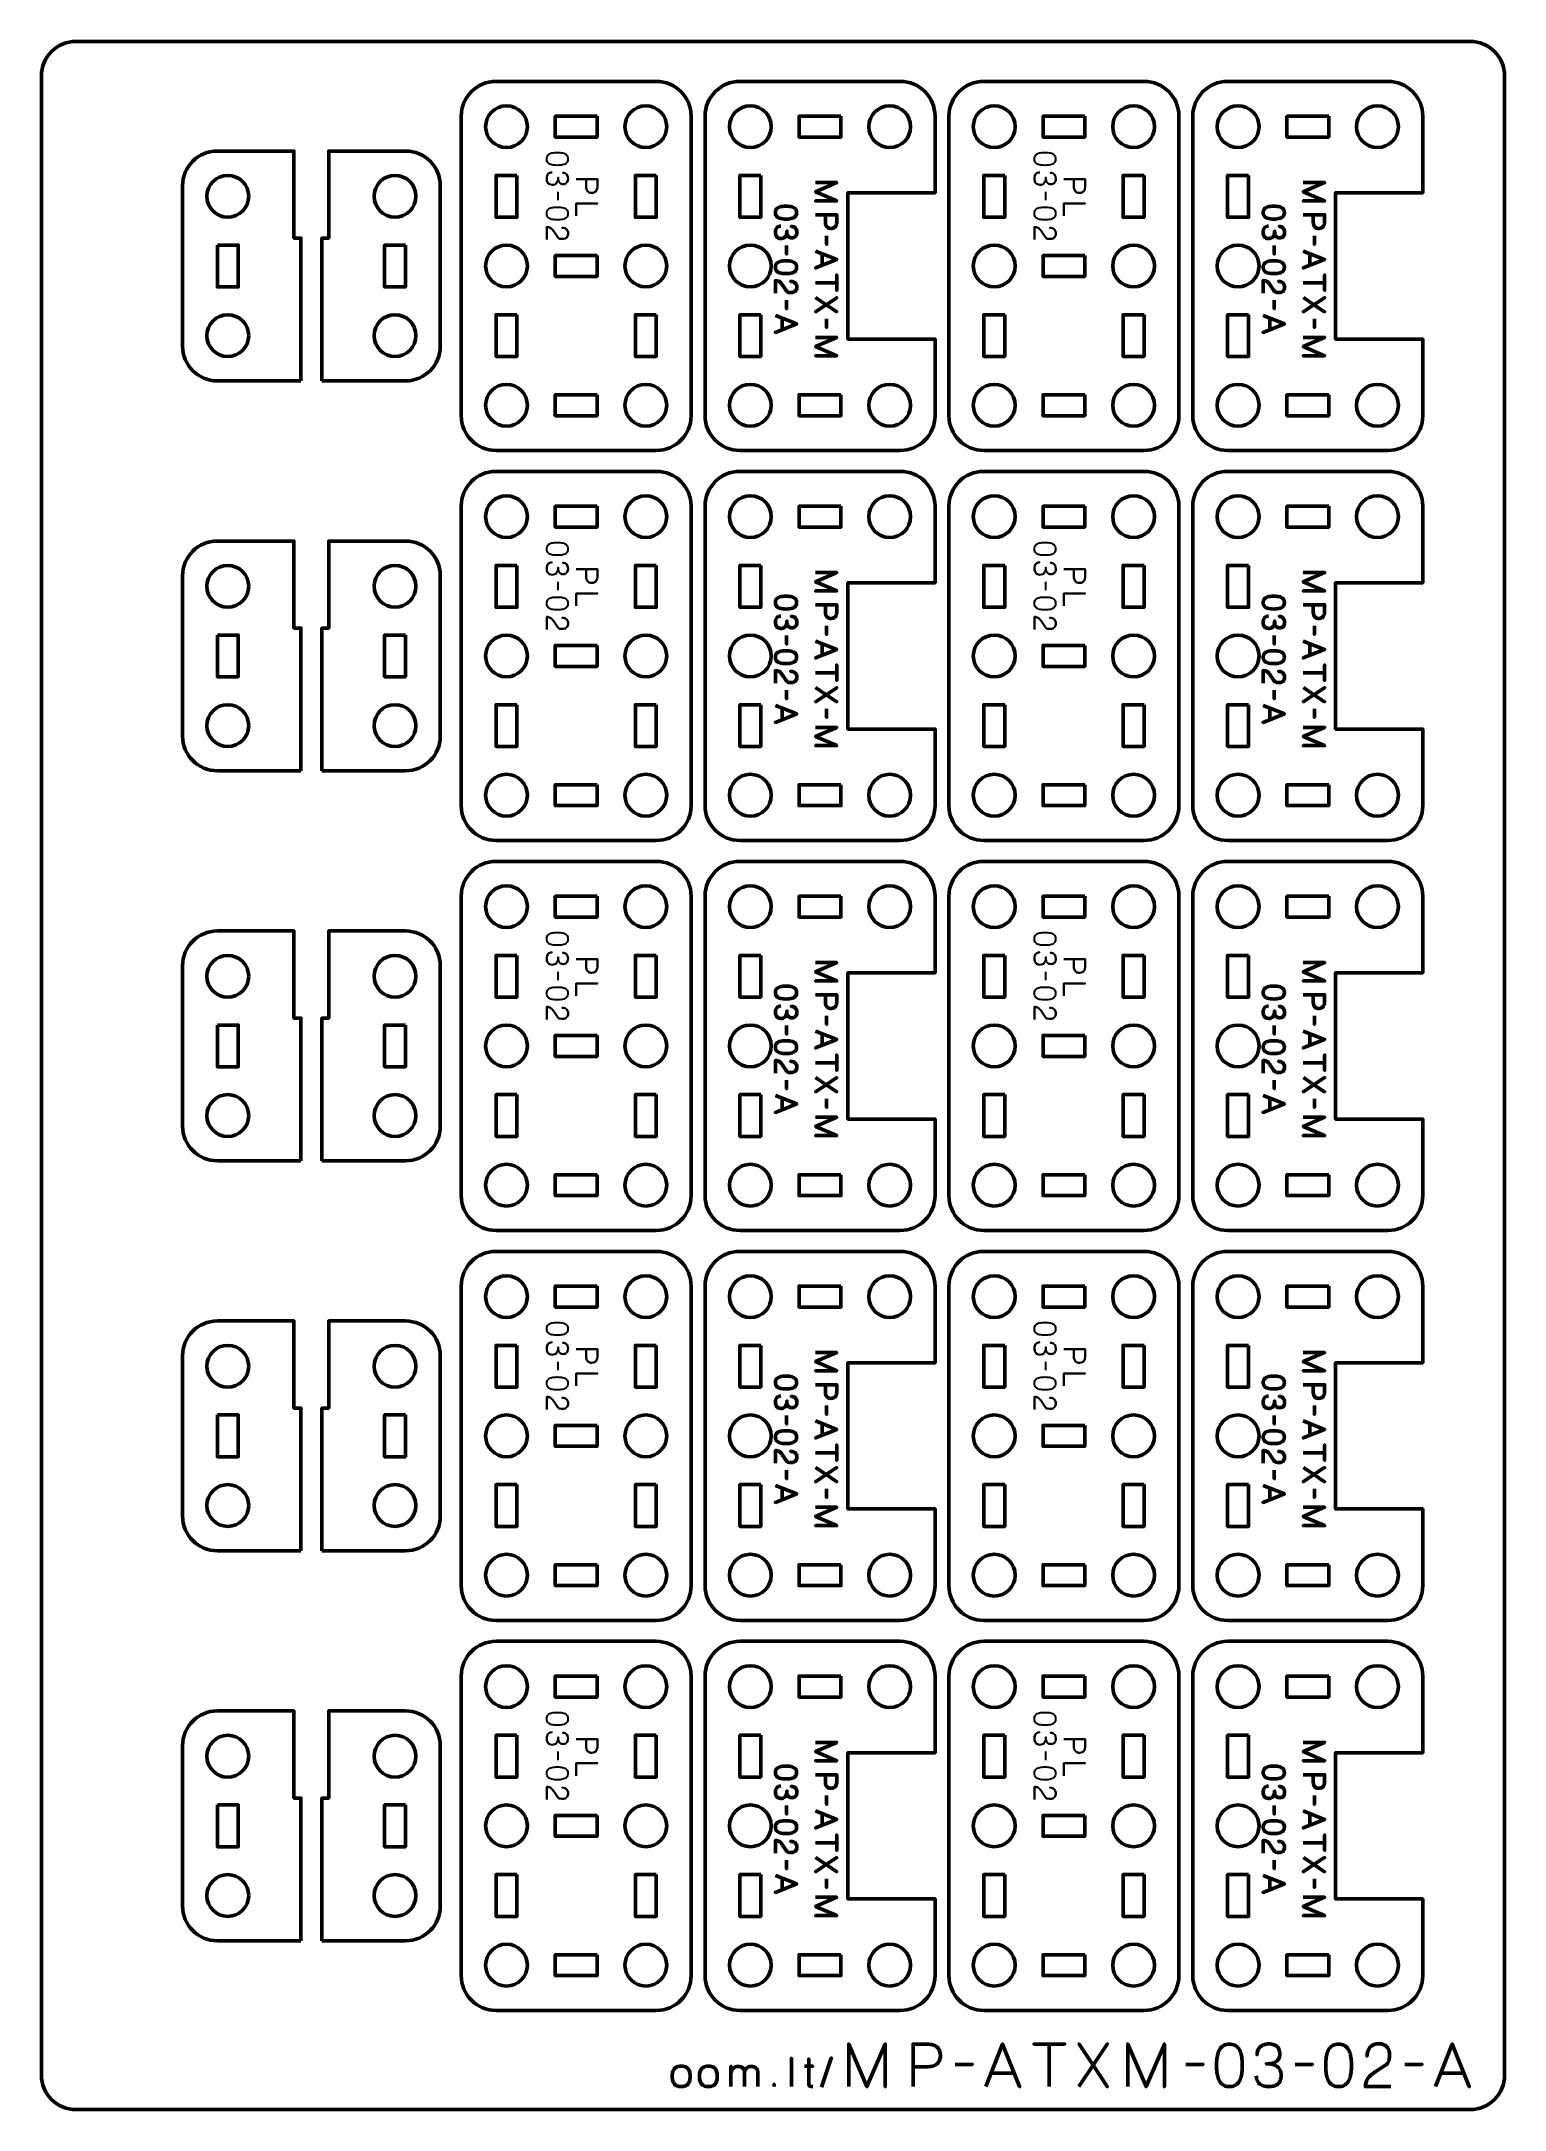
# Model space of a CAD drawing. Header units: centimetres. Extents: x -21 to 0, y -29.7 to 0.
import ezdxf

# ---------------------------------------------------------------- set-up
doc = ezdxf.new("R2010")
doc.units = ezdxf.units.CM
doc.header["$MEASUREMENT"] = 0
doc.layers.add('Layer 1', color=7, linetype='Continuous')

msp = doc.modelspace()

# ---------------------------------------------------------------- linework, layer by layer
at = {"layer": 'Layer 1', "color": 22, "lineweight": 53}
msp.add_open_spline([(-21, -29.19991), (-21, -29.19991), (-21, -0.49996), (-21, -0.49996), (-21, -0.49996), (-21, -0.22299), (-20.77691, 0), (-20.49991, 0), (-20.49991, 0), (-20.49991, 0), (-0.5001, 0), (-0.5001, 0), (-0.5001, 0), (-0.22296, 0), (0, -0.22299), (0, -0.49996), (0, -0.49996), (0, -0.49996), (0, -29.19991), (0, -29.19991), (0, -29.19991), (0, -29.47691), (-0.22296, -29.7), (-0.5001, -29.7), (-0.5001, -29.7), (-0.5001, -29.7), (-20.49991, -29.7), (-20.49991, -29.7), (-20.49991, -29.7), (-20.77691, -29.7), (-21, -29.47691), (-21, -29.19991)], degree=3, knots=[0, 0, 0, 0, 0.125, 0.125, 0.125, 0.125, 0.25, 0.25, 0.25, 0.25, 0.375, 0.375, 0.375, 0.375, 0.5, 0.5, 0.5, 0.5, 0.625, 0.625, 0.625, 0.625, 0.75, 0.75, 0.75, 0.75, 0.875, 0.875, 0.875, 0.875, 1, 1, 1, 1], dxfattribs=at)
at = {"layer": 'Layer 1', "color": 114, "lineweight": 53}
for points, knots in [([(-11.67488, -1.07505), (-11.67488, -1.07505), (-11.67488, -5.37491), (-11.67488, -5.37491), (-11.67488, -5.37491), (-11.67488, -5.65204), (-11.89798, -5.875), (-12.17498, -5.875), (-12.17498, -5.875), (-12.17498, -5.875), (-14.4749, -5.875), (-14.4749, -5.875), (-14.4749, -5.875), (-14.75191, -5.875), (-14.97486, -5.65204), (-14.97486, -5.37491), (-14.97486, -5.37491), (-14.97486, -5.37491), (-14.97486, -1.07505), (-14.97486, -1.07505), (-14.97486, -1.07505), (-14.97486, -0.79805), (-14.75191, -0.57496), (-14.4749, -0.57496), (-14.4749, -0.57496), (-14.4749, -0.57496), (-12.17498, -0.57496), (-12.17498, -0.57496), (-12.17498, -0.57496), (-11.89798, -0.57496), (-11.67488, -0.79805), (-11.67488, -1.07505)], [0, 0, 0, 0, 0.125, 0.125, 0.125, 0.125, 0.25, 0.25, 0.25, 0.25, 0.375, 0.375, 0.375, 0.375, 0.5, 0.5, 0.5, 0.5, 0.625, 0.625, 0.625, 0.625, 0.75, 0.75, 0.75, 0.75, 0.875, 0.875, 0.875, 0.875, 1, 1, 1, 1]), ([(-8.17488, -1.07505), (-8.17488, -1.07505), (-8.17487, -2.17499), (-8.17487, -2.17499), (-8.17487, -2.17499), (-8.17487, -2.17499), (-9.42488, -2.17499), (-9.42488, -2.17499), (-9.42488, -2.17499), (-9.42488, -2.17499), (-9.42488, -4.27498), (-9.42488, -4.27498), (-9.42488, -4.27498), (-9.42488, -4.27498), (-8.17488, -4.27498), (-8.17488, -4.27498), (-8.17488, -4.27498), (-8.17488, -4.27498), (-8.17488, -5.37491), (-8.17488, -5.37491), (-8.17488, -5.37491), (-8.17488, -5.65204), (-8.39798, -5.875), (-8.67498, -5.875), (-8.67498, -5.875), (-8.67498, -5.875), (-10.9749, -5.875), (-10.9749, -5.875), (-10.9749, -5.875), (-11.25191, -5.875), (-11.47486, -5.65204), (-11.47486, -5.37491), (-11.47486, -5.37491), (-11.47486, -5.37491), (-11.47486, -1.07505), (-11.47486, -1.07505), (-11.47486, -1.07505), (-11.47486, -0.79805), (-11.25191, -0.57496), (-10.9749, -0.57496), (-10.9749, -0.57496), (-10.9749, -0.57496), (-8.67498, -0.57496), (-8.67498, -0.57496), (-8.67498, -0.57496), (-8.39798, -0.57496), (-8.17488, -0.79805), (-8.17488, -1.07505)], [0, 0, 0, 0, 0.08333333, 0.08333333, 0.08333333, 0.08333333, 0.16666667, 0.16666667, 0.16666667, 0.16666667, 0.25, 0.25, 0.25, 0.25, 0.33333333, 0.33333333, 0.33333333, 0.33333333, 0.41666667, 0.41666667, 0.41666667, 0.41666667, 0.5, 0.5, 0.5, 0.5, 0.58333333, 0.58333333, 0.58333333, 0.58333333, 0.66666667, 0.66666667, 0.66666667, 0.66666667, 0.75, 0.75, 0.75, 0.75, 0.83333333, 0.83333333, 0.83333333, 0.83333333, 0.91666667, 0.91666667, 0.91666667, 0.91666667, 1, 1, 1, 1]), ([(-4.67488, -1.07505), (-4.67488, -1.07505), (-4.67488, -5.37491), (-4.67488, -5.37491), (-4.67488, -5.37491), (-4.67488, -5.65204), (-4.89798, -5.875), (-5.17498, -5.875), (-5.17498, -5.875), (-5.17498, -5.875), (-7.4749, -5.875), (-7.4749, -5.875), (-7.4749, -5.875), (-7.75191, -5.875), (-7.97486, -5.65204), (-7.97486, -5.37491), (-7.97486, -5.37491), (-7.97486, -5.37491), (-7.97486, -1.07505), (-7.97486, -1.07505), (-7.97486, -1.07505), (-7.97486, -0.79805), (-7.75191, -0.57496), (-7.4749, -0.57496), (-7.4749, -0.57496), (-7.4749, -0.57496), (-5.17498, -0.57496), (-5.17498, -0.57496), (-5.17498, -0.57496), (-4.89798, -0.57496), (-4.67488, -0.79805), (-4.67488, -1.07505)], [0, 0, 0, 0, 0.125, 0.125, 0.125, 0.125, 0.25, 0.25, 0.25, 0.25, 0.375, 0.375, 0.375, 0.375, 0.5, 0.5, 0.5, 0.5, 0.625, 0.625, 0.625, 0.625, 0.75, 0.75, 0.75, 0.75, 0.875, 0.875, 0.875, 0.875, 1, 1, 1, 1]), ([(-1.17488, -1.07505), (-1.17488, -1.07505), (-1.17487, -2.17499), (-1.17487, -2.17499), (-1.17487, -2.17499), (-1.17487, -2.17499), (-2.42488, -2.17499), (-2.42488, -2.17499), (-2.42488, -2.17499), (-2.42488, -2.17499), (-2.42488, -4.27498), (-2.42488, -4.27498), (-2.42488, -4.27498), (-2.42488, -4.27498), (-1.17488, -4.27498), (-1.17488, -4.27498), (-1.17488, -4.27498), (-1.17488, -4.27498), (-1.17488, -5.37491), (-1.17488, -5.37491), (-1.17488, -5.37491), (-1.17488, -5.65204), (-1.39798, -5.875), (-1.67498, -5.875), (-1.67498, -5.875), (-1.67498, -5.875), (-3.9749, -5.875), (-3.9749, -5.875), (-3.9749, -5.875), (-4.25191, -5.875), (-4.47486, -5.65204), (-4.47486, -5.37491), (-4.47486, -5.37491), (-4.47486, -5.37491), (-4.47486, -1.07505), (-4.47486, -1.07505), (-4.47486, -1.07505), (-4.47486, -0.79805), (-4.25191, -0.57496), (-3.9749, -0.57496), (-3.9749, -0.57496), (-3.9749, -0.57496), (-1.67498, -0.57496), (-1.67498, -0.57496), (-1.67498, -0.57496), (-1.39798, -0.57496), (-1.17488, -0.79805), (-1.17488, -1.07505)], [0, 0, 0, 0, 0.08333333, 0.08333333, 0.08333333, 0.08333333, 0.16666667, 0.16666667, 0.16666667, 0.16666667, 0.25, 0.25, 0.25, 0.25, 0.33333333, 0.33333333, 0.33333333, 0.33333333, 0.41666667, 0.41666667, 0.41666667, 0.41666667, 0.5, 0.5, 0.5, 0.5, 0.58333333, 0.58333333, 0.58333333, 0.58333333, 0.66666667, 0.66666667, 0.66666667, 0.66666667, 0.75, 0.75, 0.75, 0.75, 0.83333333, 0.83333333, 0.83333333, 0.83333333, 0.91666667, 0.91666667, 0.91666667, 0.91666667, 1, 1, 1, 1]), ([(-17.27486, -4.87497), (-17.27486, -4.87497), (-18.47479, -4.87498), (-18.47479, -4.87498), (-18.47479, -4.87498), (-18.75179, -4.87498), (-18.97488, -4.65203), (-18.97488, -4.37502), (-18.97488, -4.37502), (-18.97488, -4.37502), (-18.97488, -2.0751), (-18.97488, -2.0751), (-18.97488, -2.0751), (-18.97488, -1.7981), (-18.75179, -1.575), (-18.47479, -1.575), (-18.47479, -1.575), (-18.47479, -1.575), (-17.37485, -1.57499), (-17.37485, -1.57499), (-17.37485, -1.57499), (-17.37485, -1.57499), (-17.37485, -2.825), (-17.37485, -2.825), (-17.37485, -2.825), (-17.37485, -2.825), (-17.27486, -2.825), (-17.27486, -2.825), (-17.27486, -2.825), (-17.27486, -2.825), (-17.27486, -4.87497), (-17.27486, -4.87497)], [0, 0, 0, 0, 0.125, 0.125, 0.125, 0.125, 0.25, 0.25, 0.25, 0.25, 0.375, 0.375, 0.375, 0.375, 0.5, 0.5, 0.5, 0.5, 0.625, 0.625, 0.625, 0.625, 0.75, 0.75, 0.75, 0.75, 0.875, 0.875, 0.875, 0.875, 1, 1, 1, 1]), ([(-16.97487, -4.87497), (-16.97487, -4.87497), (-15.77494, -4.87498), (-15.77494, -4.87498), (-15.77494, -4.87498), (-15.49794, -4.87498), (-15.27485, -4.65203), (-15.27485, -4.37502), (-15.27485, -4.37502), (-15.27485, -4.37502), (-15.27485, -2.0751), (-15.27485, -2.0751), (-15.27485, -2.0751), (-15.27485, -1.7981), (-15.49794, -1.575), (-15.77494, -1.575), (-15.77494, -1.575), (-15.77494, -1.575), (-16.87488, -1.57499), (-16.87488, -1.57499), (-16.87488, -1.57499), (-16.87488, -1.57499), (-16.87488, -2.825), (-16.87488, -2.825), (-16.87488, -2.825), (-16.87488, -2.825), (-16.97487, -2.825), (-16.97487, -2.825), (-16.97487, -2.825), (-16.97487, -2.825), (-16.97487, -4.87497), (-16.97487, -4.87497)], [0, 0, 0, 0, 0.125, 0.125, 0.125, 0.125, 0.25, 0.25, 0.25, 0.25, 0.375, 0.375, 0.375, 0.375, 0.5, 0.5, 0.5, 0.5, 0.625, 0.625, 0.625, 0.625, 0.75, 0.75, 0.75, 0.75, 0.875, 0.875, 0.875, 0.875, 1, 1, 1, 1]), ([(-11.67488, -6.67505), (-11.67488, -6.67505), (-11.67488, -10.97491), (-11.67488, -10.97491), (-11.67488, -10.97491), (-11.67488, -11.25204), (-11.89798, -11.475), (-12.17498, -11.475), (-12.17498, -11.475), (-12.17498, -11.475), (-14.4749, -11.475), (-14.4749, -11.475), (-14.4749, -11.475), (-14.75191, -11.475), (-14.97486, -11.25204), (-14.97486, -10.97491), (-14.97486, -10.97491), (-14.97486, -10.97491), (-14.97486, -6.67505), (-14.97486, -6.67505), (-14.97486, -6.67505), (-14.97486, -6.39805), (-14.75191, -6.17496), (-14.4749, -6.17496), (-14.4749, -6.17496), (-14.4749, -6.17496), (-12.17498, -6.17496), (-12.17498, -6.17496), (-12.17498, -6.17496), (-11.89798, -6.17496), (-11.67488, -6.39805), (-11.67488, -6.67505)], [0, 0, 0, 0, 0.125, 0.125, 0.125, 0.125, 0.25, 0.25, 0.25, 0.25, 0.375, 0.375, 0.375, 0.375, 0.5, 0.5, 0.5, 0.5, 0.625, 0.625, 0.625, 0.625, 0.75, 0.75, 0.75, 0.75, 0.875, 0.875, 0.875, 0.875, 1, 1, 1, 1]), ([(-8.17488, -6.67505), (-8.17488, -6.67505), (-8.17487, -7.77499), (-8.17487, -7.77499), (-8.17487, -7.77499), (-8.17487, -7.77499), (-9.42488, -7.77499), (-9.42488, -7.77499), (-9.42488, -7.77499), (-9.42488, -7.77499), (-9.42488, -9.87498), (-9.42488, -9.87498), (-9.42488, -9.87498), (-9.42488, -9.87498), (-8.17488, -9.87498), (-8.17488, -9.87498), (-8.17488, -9.87498), (-8.17488, -9.87498), (-8.17488, -10.97491), (-8.17488, -10.97491), (-8.17488, -10.97491), (-8.17488, -11.25204), (-8.39798, -11.475), (-8.67498, -11.475), (-8.67498, -11.475), (-8.67498, -11.475), (-10.9749, -11.475), (-10.9749, -11.475), (-10.9749, -11.475), (-11.25191, -11.475), (-11.47486, -11.25204), (-11.47486, -10.97491), (-11.47486, -10.97491), (-11.47486, -10.97491), (-11.47486, -6.67505), (-11.47486, -6.67505), (-11.47486, -6.67505), (-11.47486, -6.39805), (-11.25191, -6.17496), (-10.9749, -6.17496), (-10.9749, -6.17496), (-10.9749, -6.17496), (-8.67498, -6.17496), (-8.67498, -6.17496), (-8.67498, -6.17496), (-8.39798, -6.17496), (-8.17488, -6.39805), (-8.17488, -6.67505)], [0, 0, 0, 0, 0.08333333, 0.08333333, 0.08333333, 0.08333333, 0.16666667, 0.16666667, 0.16666667, 0.16666667, 0.25, 0.25, 0.25, 0.25, 0.33333333, 0.33333333, 0.33333333, 0.33333333, 0.41666667, 0.41666667, 0.41666667, 0.41666667, 0.5, 0.5, 0.5, 0.5, 0.58333333, 0.58333333, 0.58333333, 0.58333333, 0.66666667, 0.66666667, 0.66666667, 0.66666667, 0.75, 0.75, 0.75, 0.75, 0.83333333, 0.83333333, 0.83333333, 0.83333333, 0.91666667, 0.91666667, 0.91666667, 0.91666667, 1, 1, 1, 1]), ([(-4.67488, -6.67505), (-4.67488, -6.67505), (-4.67488, -10.97491), (-4.67488, -10.97491), (-4.67488, -10.97491), (-4.67488, -11.25204), (-4.89798, -11.475), (-5.17498, -11.475), (-5.17498, -11.475), (-5.17498, -11.475), (-7.4749, -11.475), (-7.4749, -11.475), (-7.4749, -11.475), (-7.75191, -11.475), (-7.97486, -11.25204), (-7.97486, -10.97491), (-7.97486, -10.97491), (-7.97486, -10.97491), (-7.97486, -6.67505), (-7.97486, -6.67505), (-7.97486, -6.67505), (-7.97486, -6.39805), (-7.75191, -6.17496), (-7.4749, -6.17496), (-7.4749, -6.17496), (-7.4749, -6.17496), (-5.17498, -6.17496), (-5.17498, -6.17496), (-5.17498, -6.17496), (-4.89798, -6.17496), (-4.67488, -6.39805), (-4.67488, -6.67505)], [0, 0, 0, 0, 0.125, 0.125, 0.125, 0.125, 0.25, 0.25, 0.25, 0.25, 0.375, 0.375, 0.375, 0.375, 0.5, 0.5, 0.5, 0.5, 0.625, 0.625, 0.625, 0.625, 0.75, 0.75, 0.75, 0.75, 0.875, 0.875, 0.875, 0.875, 1, 1, 1, 1]), ([(-1.17488, -6.67505), (-1.17488, -6.67505), (-1.17487, -7.77499), (-1.17487, -7.77499), (-1.17487, -7.77499), (-1.17487, -7.77499), (-2.42488, -7.77499), (-2.42488, -7.77499), (-2.42488, -7.77499), (-2.42488, -7.77499), (-2.42488, -9.87498), (-2.42488, -9.87498), (-2.42488, -9.87498), (-2.42488, -9.87498), (-1.17488, -9.87498), (-1.17488, -9.87498), (-1.17488, -9.87498), (-1.17488, -9.87498), (-1.17488, -10.97491), (-1.17488, -10.97491), (-1.17488, -10.97491), (-1.17488, -11.25204), (-1.39798, -11.475), (-1.67498, -11.475), (-1.67498, -11.475), (-1.67498, -11.475), (-3.9749, -11.475), (-3.9749, -11.475), (-3.9749, -11.475), (-4.25191, -11.475), (-4.47486, -11.25204), (-4.47486, -10.97491), (-4.47486, -10.97491), (-4.47486, -10.97491), (-4.47486, -6.67505), (-4.47486, -6.67505), (-4.47486, -6.67505), (-4.47486, -6.39805), (-4.25191, -6.17496), (-3.9749, -6.17496), (-3.9749, -6.17496), (-3.9749, -6.17496), (-1.67498, -6.17496), (-1.67498, -6.17496), (-1.67498, -6.17496), (-1.39798, -6.17496), (-1.17488, -6.39805), (-1.17488, -6.67505)], [0, 0, 0, 0, 0.08333333, 0.08333333, 0.08333333, 0.08333333, 0.16666667, 0.16666667, 0.16666667, 0.16666667, 0.25, 0.25, 0.25, 0.25, 0.33333333, 0.33333333, 0.33333333, 0.33333333, 0.41666667, 0.41666667, 0.41666667, 0.41666667, 0.5, 0.5, 0.5, 0.5, 0.58333333, 0.58333333, 0.58333333, 0.58333333, 0.66666667, 0.66666667, 0.66666667, 0.66666667, 0.75, 0.75, 0.75, 0.75, 0.83333333, 0.83333333, 0.83333333, 0.83333333, 0.91666667, 0.91666667, 0.91666667, 0.91666667, 1, 1, 1, 1]), ([(-17.27486, -10.47497), (-17.27486, -10.47497), (-18.47479, -10.47498), (-18.47479, -10.47498), (-18.47479, -10.47498), (-18.75179, -10.47498), (-18.97488, -10.25203), (-18.97488, -9.97502), (-18.97488, -9.97502), (-18.97488, -9.97502), (-18.97488, -7.6751), (-18.97488, -7.6751), (-18.97488, -7.6751), (-18.97488, -7.3981), (-18.75179, -7.175), (-18.47479, -7.175), (-18.47479, -7.175), (-18.47479, -7.175), (-17.37485, -7.17499), (-17.37485, -7.17499), (-17.37485, -7.17499), (-17.37485, -7.17499), (-17.37485, -8.425), (-17.37485, -8.425), (-17.37485, -8.425), (-17.37485, -8.425), (-17.27486, -8.425), (-17.27486, -8.425), (-17.27486, -8.425), (-17.27486, -8.425), (-17.27486, -10.47497), (-17.27486, -10.47497)], [0, 0, 0, 0, 0.125, 0.125, 0.125, 0.125, 0.25, 0.25, 0.25, 0.25, 0.375, 0.375, 0.375, 0.375, 0.5, 0.5, 0.5, 0.5, 0.625, 0.625, 0.625, 0.625, 0.75, 0.75, 0.75, 0.75, 0.875, 0.875, 0.875, 0.875, 1, 1, 1, 1]), ([(-16.97487, -10.47497), (-16.97487, -10.47497), (-15.77494, -10.47498), (-15.77494, -10.47498), (-15.77494, -10.47498), (-15.49794, -10.47498), (-15.27485, -10.25203), (-15.27485, -9.97502), (-15.27485, -9.97502), (-15.27485, -9.97502), (-15.27485, -7.6751), (-15.27485, -7.6751), (-15.27485, -7.6751), (-15.27485, -7.3981), (-15.49794, -7.175), (-15.77494, -7.175), (-15.77494, -7.175), (-15.77494, -7.175), (-16.87488, -7.17499), (-16.87488, -7.17499), (-16.87488, -7.17499), (-16.87488, -7.17499), (-16.87488, -8.425), (-16.87488, -8.425), (-16.87488, -8.425), (-16.87488, -8.425), (-16.97487, -8.425), (-16.97487, -8.425), (-16.97487, -8.425), (-16.97487, -8.425), (-16.97487, -10.47497), (-16.97487, -10.47497)], [0, 0, 0, 0, 0.125, 0.125, 0.125, 0.125, 0.25, 0.25, 0.25, 0.25, 0.375, 0.375, 0.375, 0.375, 0.5, 0.5, 0.5, 0.5, 0.625, 0.625, 0.625, 0.625, 0.75, 0.75, 0.75, 0.75, 0.875, 0.875, 0.875, 0.875, 1, 1, 1, 1]), ([(-11.67488, -12.27505), (-11.67488, -12.27505), (-11.67488, -16.57491), (-11.67488, -16.57491), (-11.67488, -16.57491), (-11.67488, -16.85204), (-11.89798, -17.075), (-12.17498, -17.075), (-12.17498, -17.075), (-12.17498, -17.075), (-14.4749, -17.075), (-14.4749, -17.075), (-14.4749, -17.075), (-14.75191, -17.075), (-14.97486, -16.85204), (-14.97486, -16.57491), (-14.97486, -16.57491), (-14.97486, -16.57491), (-14.97486, -12.27505), (-14.97486, -12.27505), (-14.97486, -12.27505), (-14.97486, -11.99805), (-14.75191, -11.77496), (-14.4749, -11.77496), (-14.4749, -11.77496), (-14.4749, -11.77496), (-12.17498, -11.77496), (-12.17498, -11.77496), (-12.17498, -11.77496), (-11.89798, -11.77496), (-11.67488, -11.99805), (-11.67488, -12.27505)], [0, 0, 0, 0, 0.125, 0.125, 0.125, 0.125, 0.25, 0.25, 0.25, 0.25, 0.375, 0.375, 0.375, 0.375, 0.5, 0.5, 0.5, 0.5, 0.625, 0.625, 0.625, 0.625, 0.75, 0.75, 0.75, 0.75, 0.875, 0.875, 0.875, 0.875, 1, 1, 1, 1]), ([(-8.17488, -12.27505), (-8.17488, -12.27505), (-8.17487, -13.37499), (-8.17487, -13.37499), (-8.17487, -13.37499), (-8.17487, -13.37499), (-9.42488, -13.37499), (-9.42488, -13.37499), (-9.42488, -13.37499), (-9.42488, -13.37499), (-9.42488, -15.47498), (-9.42488, -15.47498), (-9.42488, -15.47498), (-9.42488, -15.47498), (-8.17488, -15.47498), (-8.17488, -15.47498), (-8.17488, -15.47498), (-8.17488, -15.47498), (-8.17488, -16.57491), (-8.17488, -16.57491), (-8.17488, -16.57491), (-8.17488, -16.85204), (-8.39798, -17.075), (-8.67498, -17.075), (-8.67498, -17.075), (-8.67498, -17.075), (-10.9749, -17.075), (-10.9749, -17.075), (-10.9749, -17.075), (-11.25191, -17.075), (-11.47486, -16.85204), (-11.47486, -16.57491), (-11.47486, -16.57491), (-11.47486, -16.57491), (-11.47486, -12.27505), (-11.47486, -12.27505), (-11.47486, -12.27505), (-11.47486, -11.99805), (-11.25191, -11.77496), (-10.9749, -11.77496), (-10.9749, -11.77496), (-10.9749, -11.77496), (-8.67498, -11.77496), (-8.67498, -11.77496), (-8.67498, -11.77496), (-8.39798, -11.77496), (-8.17488, -11.99805), (-8.17488, -12.27505)], [0, 0, 0, 0, 0.08333333, 0.08333333, 0.08333333, 0.08333333, 0.16666667, 0.16666667, 0.16666667, 0.16666667, 0.25, 0.25, 0.25, 0.25, 0.33333333, 0.33333333, 0.33333333, 0.33333333, 0.41666667, 0.41666667, 0.41666667, 0.41666667, 0.5, 0.5, 0.5, 0.5, 0.58333333, 0.58333333, 0.58333333, 0.58333333, 0.66666667, 0.66666667, 0.66666667, 0.66666667, 0.75, 0.75, 0.75, 0.75, 0.83333333, 0.83333333, 0.83333333, 0.83333333, 0.91666667, 0.91666667, 0.91666667, 0.91666667, 1, 1, 1, 1]), ([(-4.67488, -12.27505), (-4.67488, -12.27505), (-4.67488, -16.57491), (-4.67488, -16.57491), (-4.67488, -16.57491), (-4.67488, -16.85204), (-4.89798, -17.075), (-5.17498, -17.075), (-5.17498, -17.075), (-5.17498, -17.075), (-7.4749, -17.075), (-7.4749, -17.075), (-7.4749, -17.075), (-7.75191, -17.075), (-7.97486, -16.85204), (-7.97486, -16.57491), (-7.97486, -16.57491), (-7.97486, -16.57491), (-7.97486, -12.27505), (-7.97486, -12.27505), (-7.97486, -12.27505), (-7.97486, -11.99805), (-7.75191, -11.77496), (-7.4749, -11.77496), (-7.4749, -11.77496), (-7.4749, -11.77496), (-5.17498, -11.77496), (-5.17498, -11.77496), (-5.17498, -11.77496), (-4.89798, -11.77496), (-4.67488, -11.99805), (-4.67488, -12.27505)], [0, 0, 0, 0, 0.125, 0.125, 0.125, 0.125, 0.25, 0.25, 0.25, 0.25, 0.375, 0.375, 0.375, 0.375, 0.5, 0.5, 0.5, 0.5, 0.625, 0.625, 0.625, 0.625, 0.75, 0.75, 0.75, 0.75, 0.875, 0.875, 0.875, 0.875, 1, 1, 1, 1]), ([(-1.17488, -12.27505), (-1.17488, -12.27505), (-1.17487, -13.37499), (-1.17487, -13.37499), (-1.17487, -13.37499), (-1.17487, -13.37499), (-2.42488, -13.37499), (-2.42488, -13.37499), (-2.42488, -13.37499), (-2.42488, -13.37499), (-2.42488, -15.47498), (-2.42488, -15.47498), (-2.42488, -15.47498), (-2.42488, -15.47498), (-1.17488, -15.47498), (-1.17488, -15.47498), (-1.17488, -15.47498), (-1.17488, -15.47498), (-1.17488, -16.57491), (-1.17488, -16.57491), (-1.17488, -16.57491), (-1.17488, -16.85204), (-1.39798, -17.075), (-1.67498, -17.075), (-1.67498, -17.075), (-1.67498, -17.075), (-3.9749, -17.075), (-3.9749, -17.075), (-3.9749, -17.075), (-4.25191, -17.075), (-4.47486, -16.85204), (-4.47486, -16.57491), (-4.47486, -16.57491), (-4.47486, -16.57491), (-4.47486, -12.27505), (-4.47486, -12.27505), (-4.47486, -12.27505), (-4.47486, -11.99805), (-4.25191, -11.77496), (-3.9749, -11.77496), (-3.9749, -11.77496), (-3.9749, -11.77496), (-1.67498, -11.77496), (-1.67498, -11.77496), (-1.67498, -11.77496), (-1.39798, -11.77496), (-1.17488, -11.99805), (-1.17488, -12.27505)], [0, 0, 0, 0, 0.08333333, 0.08333333, 0.08333333, 0.08333333, 0.16666667, 0.16666667, 0.16666667, 0.16666667, 0.25, 0.25, 0.25, 0.25, 0.33333333, 0.33333333, 0.33333333, 0.33333333, 0.41666667, 0.41666667, 0.41666667, 0.41666667, 0.5, 0.5, 0.5, 0.5, 0.58333333, 0.58333333, 0.58333333, 0.58333333, 0.66666667, 0.66666667, 0.66666667, 0.66666667, 0.75, 0.75, 0.75, 0.75, 0.83333333, 0.83333333, 0.83333333, 0.83333333, 0.91666667, 0.91666667, 0.91666667, 0.91666667, 1, 1, 1, 1]), ([(-17.27486, -16.07497), (-17.27486, -16.07497), (-18.47479, -16.07498), (-18.47479, -16.07498), (-18.47479, -16.07498), (-18.75179, -16.07498), (-18.97488, -15.85203), (-18.97488, -15.57502), (-18.97488, -15.57502), (-18.97488, -15.57502), (-18.97488, -13.2751), (-18.97488, -13.2751), (-18.97488, -13.2751), (-18.97488, -12.9981), (-18.75179, -12.775), (-18.47479, -12.775), (-18.47479, -12.775), (-18.47479, -12.775), (-17.37485, -12.77499), (-17.37485, -12.77499), (-17.37485, -12.77499), (-17.37485, -12.77499), (-17.37485, -14.025), (-17.37485, -14.025), (-17.37485, -14.025), (-17.37485, -14.025), (-17.27486, -14.025), (-17.27486, -14.025), (-17.27486, -14.025), (-17.27486, -14.025), (-17.27486, -16.07497), (-17.27486, -16.07497)], [0, 0, 0, 0, 0.125, 0.125, 0.125, 0.125, 0.25, 0.25, 0.25, 0.25, 0.375, 0.375, 0.375, 0.375, 0.5, 0.5, 0.5, 0.5, 0.625, 0.625, 0.625, 0.625, 0.75, 0.75, 0.75, 0.75, 0.875, 0.875, 0.875, 0.875, 1, 1, 1, 1]), ([(-16.97487, -16.07497), (-16.97487, -16.07497), (-15.77494, -16.07498), (-15.77494, -16.07498), (-15.77494, -16.07498), (-15.49794, -16.07498), (-15.27485, -15.85203), (-15.27485, -15.57502), (-15.27485, -15.57502), (-15.27485, -15.57502), (-15.27485, -13.2751), (-15.27485, -13.2751), (-15.27485, -13.2751), (-15.27485, -12.9981), (-15.49794, -12.775), (-15.77494, -12.775), (-15.77494, -12.775), (-15.77494, -12.775), (-16.87488, -12.77499), (-16.87488, -12.77499), (-16.87488, -12.77499), (-16.87488, -12.77499), (-16.87488, -14.025), (-16.87488, -14.025), (-16.87488, -14.025), (-16.87488, -14.025), (-16.97487, -14.025), (-16.97487, -14.025), (-16.97487, -14.025), (-16.97487, -14.025), (-16.97487, -16.07497), (-16.97487, -16.07497)], [0, 0, 0, 0, 0.125, 0.125, 0.125, 0.125, 0.25, 0.25, 0.25, 0.25, 0.375, 0.375, 0.375, 0.375, 0.5, 0.5, 0.5, 0.5, 0.625, 0.625, 0.625, 0.625, 0.75, 0.75, 0.75, 0.75, 0.875, 0.875, 0.875, 0.875, 1, 1, 1, 1]), ([(-11.67488, -17.87505), (-11.67488, -17.87505), (-11.67488, -22.17491), (-11.67488, -22.17491), (-11.67488, -22.17491), (-11.67488, -22.45204), (-11.89798, -22.675), (-12.17498, -22.675), (-12.17498, -22.675), (-12.17498, -22.675), (-14.4749, -22.675), (-14.4749, -22.675), (-14.4749, -22.675), (-14.75191, -22.675), (-14.97486, -22.45204), (-14.97486, -22.17491), (-14.97486, -22.17491), (-14.97486, -22.17491), (-14.97486, -17.87505), (-14.97486, -17.87505), (-14.97486, -17.87505), (-14.97486, -17.59805), (-14.75191, -17.37496), (-14.4749, -17.37496), (-14.4749, -17.37496), (-14.4749, -17.37496), (-12.17498, -17.37496), (-12.17498, -17.37496), (-12.17498, -17.37496), (-11.89798, -17.37496), (-11.67488, -17.59805), (-11.67488, -17.87505)], [0, 0, 0, 0, 0.125, 0.125, 0.125, 0.125, 0.25, 0.25, 0.25, 0.25, 0.375, 0.375, 0.375, 0.375, 0.5, 0.5, 0.5, 0.5, 0.625, 0.625, 0.625, 0.625, 0.75, 0.75, 0.75, 0.75, 0.875, 0.875, 0.875, 0.875, 1, 1, 1, 1]), ([(-8.17488, -17.87505), (-8.17488, -17.87505), (-8.17487, -18.97499), (-8.17487, -18.97499), (-8.17487, -18.97499), (-8.17487, -18.97499), (-9.42488, -18.97499), (-9.42488, -18.97499), (-9.42488, -18.97499), (-9.42488, -18.97499), (-9.42488, -21.07498), (-9.42488, -21.07498), (-9.42488, -21.07498), (-9.42488, -21.07498), (-8.17488, -21.07498), (-8.17488, -21.07498), (-8.17488, -21.07498), (-8.17488, -21.07498), (-8.17488, -22.17491), (-8.17488, -22.17491), (-8.17488, -22.17491), (-8.17488, -22.45204), (-8.39798, -22.675), (-8.67498, -22.675), (-8.67498, -22.675), (-8.67498, -22.675), (-10.9749, -22.675), (-10.9749, -22.675), (-10.9749, -22.675), (-11.25191, -22.675), (-11.47486, -22.45204), (-11.47486, -22.17491), (-11.47486, -22.17491), (-11.47486, -22.17491), (-11.47486, -17.87505), (-11.47486, -17.87505), (-11.47486, -17.87505), (-11.47486, -17.59805), (-11.25191, -17.37496), (-10.9749, -17.37496), (-10.9749, -17.37496), (-10.9749, -17.37496), (-8.67498, -17.37496), (-8.67498, -17.37496), (-8.67498, -17.37496), (-8.39798, -17.37496), (-8.17488, -17.59805), (-8.17488, -17.87505)], [0, 0, 0, 0, 0.08333333, 0.08333333, 0.08333333, 0.08333333, 0.16666667, 0.16666667, 0.16666667, 0.16666667, 0.25, 0.25, 0.25, 0.25, 0.33333333, 0.33333333, 0.33333333, 0.33333333, 0.41666667, 0.41666667, 0.41666667, 0.41666667, 0.5, 0.5, 0.5, 0.5, 0.58333333, 0.58333333, 0.58333333, 0.58333333, 0.66666667, 0.66666667, 0.66666667, 0.66666667, 0.75, 0.75, 0.75, 0.75, 0.83333333, 0.83333333, 0.83333333, 0.83333333, 0.91666667, 0.91666667, 0.91666667, 0.91666667, 1, 1, 1, 1]), ([(-4.67488, -17.87505), (-4.67488, -17.87505), (-4.67488, -22.17491), (-4.67488, -22.17491), (-4.67488, -22.17491), (-4.67488, -22.45204), (-4.89798, -22.675), (-5.17498, -22.675), (-5.17498, -22.675), (-5.17498, -22.675), (-7.4749, -22.675), (-7.4749, -22.675), (-7.4749, -22.675), (-7.75191, -22.675), (-7.97486, -22.45204), (-7.97486, -22.17491), (-7.97486, -22.17491), (-7.97486, -22.17491), (-7.97486, -17.87505), (-7.97486, -17.87505), (-7.97486, -17.87505), (-7.97486, -17.59805), (-7.75191, -17.37496), (-7.4749, -17.37496), (-7.4749, -17.37496), (-7.4749, -17.37496), (-5.17498, -17.37496), (-5.17498, -17.37496), (-5.17498, -17.37496), (-4.89798, -17.37496), (-4.67488, -17.59805), (-4.67488, -17.87505)], [0, 0, 0, 0, 0.125, 0.125, 0.125, 0.125, 0.25, 0.25, 0.25, 0.25, 0.375, 0.375, 0.375, 0.375, 0.5, 0.5, 0.5, 0.5, 0.625, 0.625, 0.625, 0.625, 0.75, 0.75, 0.75, 0.75, 0.875, 0.875, 0.875, 0.875, 1, 1, 1, 1]), ([(-1.17488, -17.87505), (-1.17488, -17.87505), (-1.17487, -18.97499), (-1.17487, -18.97499), (-1.17487, -18.97499), (-1.17487, -18.97499), (-2.42488, -18.97499), (-2.42488, -18.97499), (-2.42488, -18.97499), (-2.42488, -18.97499), (-2.42488, -21.07498), (-2.42488, -21.07498), (-2.42488, -21.07498), (-2.42488, -21.07498), (-1.17488, -21.07498), (-1.17488, -21.07498), (-1.17488, -21.07498), (-1.17488, -21.07498), (-1.17488, -22.17491), (-1.17488, -22.17491), (-1.17488, -22.17491), (-1.17488, -22.45204), (-1.39798, -22.675), (-1.67498, -22.675), (-1.67498, -22.675), (-1.67498, -22.675), (-3.9749, -22.675), (-3.9749, -22.675), (-3.9749, -22.675), (-4.25191, -22.675), (-4.47486, -22.45204), (-4.47486, -22.17491), (-4.47486, -22.17491), (-4.47486, -22.17491), (-4.47486, -17.87505), (-4.47486, -17.87505), (-4.47486, -17.87505), (-4.47486, -17.59805), (-4.25191, -17.37496), (-3.9749, -17.37496), (-3.9749, -17.37496), (-3.9749, -17.37496), (-1.67498, -17.37496), (-1.67498, -17.37496), (-1.67498, -17.37496), (-1.39798, -17.37496), (-1.17488, -17.59805), (-1.17488, -17.87505)], [0, 0, 0, 0, 0.08333333, 0.08333333, 0.08333333, 0.08333333, 0.16666667, 0.16666667, 0.16666667, 0.16666667, 0.25, 0.25, 0.25, 0.25, 0.33333333, 0.33333333, 0.33333333, 0.33333333, 0.41666667, 0.41666667, 0.41666667, 0.41666667, 0.5, 0.5, 0.5, 0.5, 0.58333333, 0.58333333, 0.58333333, 0.58333333, 0.66666667, 0.66666667, 0.66666667, 0.66666667, 0.75, 0.75, 0.75, 0.75, 0.83333333, 0.83333333, 0.83333333, 0.83333333, 0.91666667, 0.91666667, 0.91666667, 0.91666667, 1, 1, 1, 1]), ([(-17.27486, -21.67497), (-17.27486, -21.67497), (-18.47479, -21.67498), (-18.47479, -21.67498), (-18.47479, -21.67498), (-18.75179, -21.67498), (-18.97488, -21.45203), (-18.97488, -21.17502), (-18.97488, -21.17502), (-18.97488, -21.17502), (-18.97488, -18.8751), (-18.97488, -18.8751), (-18.97488, -18.8751), (-18.97488, -18.5981), (-18.75179, -18.375), (-18.47479, -18.375), (-18.47479, -18.375), (-18.47479, -18.375), (-17.37485, -18.37499), (-17.37485, -18.37499), (-17.37485, -18.37499), (-17.37485, -18.37499), (-17.37485, -19.625), (-17.37485, -19.625), (-17.37485, -19.625), (-17.37485, -19.625), (-17.27486, -19.625), (-17.27486, -19.625), (-17.27486, -19.625), (-17.27486, -19.625), (-17.27486, -21.67497), (-17.27486, -21.67497)], [0, 0, 0, 0, 0.125, 0.125, 0.125, 0.125, 0.25, 0.25, 0.25, 0.25, 0.375, 0.375, 0.375, 0.375, 0.5, 0.5, 0.5, 0.5, 0.625, 0.625, 0.625, 0.625, 0.75, 0.75, 0.75, 0.75, 0.875, 0.875, 0.875, 0.875, 1, 1, 1, 1]), ([(-16.97487, -21.67497), (-16.97487, -21.67497), (-15.77494, -21.67498), (-15.77494, -21.67498), (-15.77494, -21.67498), (-15.49794, -21.67498), (-15.27485, -21.45203), (-15.27485, -21.17502), (-15.27485, -21.17502), (-15.27485, -21.17502), (-15.27485, -18.8751), (-15.27485, -18.8751), (-15.27485, -18.8751), (-15.27485, -18.5981), (-15.49794, -18.375), (-15.77494, -18.375), (-15.77494, -18.375), (-15.77494, -18.375), (-16.87488, -18.37499), (-16.87488, -18.37499), (-16.87488, -18.37499), (-16.87488, -18.37499), (-16.87488, -19.625), (-16.87488, -19.625), (-16.87488, -19.625), (-16.87488, -19.625), (-16.97487, -19.625), (-16.97487, -19.625), (-16.97487, -19.625), (-16.97487, -19.625), (-16.97487, -21.67497), (-16.97487, -21.67497)], [0, 0, 0, 0, 0.125, 0.125, 0.125, 0.125, 0.25, 0.25, 0.25, 0.25, 0.375, 0.375, 0.375, 0.375, 0.5, 0.5, 0.5, 0.5, 0.625, 0.625, 0.625, 0.625, 0.75, 0.75, 0.75, 0.75, 0.875, 0.875, 0.875, 0.875, 1, 1, 1, 1]), ([(-11.67488, -23.47505), (-11.67488, -23.47505), (-11.67488, -27.77491), (-11.67488, -27.77491), (-11.67488, -27.77491), (-11.67488, -28.05204), (-11.89798, -28.275), (-12.17498, -28.275), (-12.17498, -28.275), (-12.17498, -28.275), (-14.4749, -28.275), (-14.4749, -28.275), (-14.4749, -28.275), (-14.75191, -28.275), (-14.97486, -28.05204), (-14.97486, -27.77491), (-14.97486, -27.77491), (-14.97486, -27.77491), (-14.97486, -23.47505), (-14.97486, -23.47505), (-14.97486, -23.47505), (-14.97486, -23.19805), (-14.75191, -22.97496), (-14.4749, -22.97496), (-14.4749, -22.97496), (-14.4749, -22.97496), (-12.17498, -22.97496), (-12.17498, -22.97496), (-12.17498, -22.97496), (-11.89798, -22.97496), (-11.67488, -23.19805), (-11.67488, -23.47505)], [0, 0, 0, 0, 0.125, 0.125, 0.125, 0.125, 0.25, 0.25, 0.25, 0.25, 0.375, 0.375, 0.375, 0.375, 0.5, 0.5, 0.5, 0.5, 0.625, 0.625, 0.625, 0.625, 0.75, 0.75, 0.75, 0.75, 0.875, 0.875, 0.875, 0.875, 1, 1, 1, 1]), ([(-8.17488, -23.47505), (-8.17488, -23.47505), (-8.17487, -24.57499), (-8.17487, -24.57499), (-8.17487, -24.57499), (-8.17487, -24.57499), (-9.42488, -24.57499), (-9.42488, -24.57499), (-9.42488, -24.57499), (-9.42488, -24.57499), (-9.42488, -26.67498), (-9.42488, -26.67498), (-9.42488, -26.67498), (-9.42488, -26.67498), (-8.17488, -26.67498), (-8.17488, -26.67498), (-8.17488, -26.67498), (-8.17488, -26.67498), (-8.17488, -27.77491), (-8.17488, -27.77491), (-8.17488, -27.77491), (-8.17488, -28.05204), (-8.39798, -28.275), (-8.67498, -28.275), (-8.67498, -28.275), (-8.67498, -28.275), (-10.9749, -28.275), (-10.9749, -28.275), (-10.9749, -28.275), (-11.25191, -28.275), (-11.47486, -28.05204), (-11.47486, -27.77491), (-11.47486, -27.77491), (-11.47486, -27.77491), (-11.47486, -23.47505), (-11.47486, -23.47505), (-11.47486, -23.47505), (-11.47486, -23.19805), (-11.25191, -22.97496), (-10.9749, -22.97496), (-10.9749, -22.97496), (-10.9749, -22.97496), (-8.67498, -22.97496), (-8.67498, -22.97496), (-8.67498, -22.97496), (-8.39798, -22.97496), (-8.17488, -23.19805), (-8.17488, -23.47505)], [0, 0, 0, 0, 0.08333333, 0.08333333, 0.08333333, 0.08333333, 0.16666667, 0.16666667, 0.16666667, 0.16666667, 0.25, 0.25, 0.25, 0.25, 0.33333333, 0.33333333, 0.33333333, 0.33333333, 0.41666667, 0.41666667, 0.41666667, 0.41666667, 0.5, 0.5, 0.5, 0.5, 0.58333333, 0.58333333, 0.58333333, 0.58333333, 0.66666667, 0.66666667, 0.66666667, 0.66666667, 0.75, 0.75, 0.75, 0.75, 0.83333333, 0.83333333, 0.83333333, 0.83333333, 0.91666667, 0.91666667, 0.91666667, 0.91666667, 1, 1, 1, 1]), ([(-4.67488, -23.47505), (-4.67488, -23.47505), (-4.67488, -27.77491), (-4.67488, -27.77491), (-4.67488, -27.77491), (-4.67488, -28.05204), (-4.89798, -28.275), (-5.17498, -28.275), (-5.17498, -28.275), (-5.17498, -28.275), (-7.4749, -28.275), (-7.4749, -28.275), (-7.4749, -28.275), (-7.75191, -28.275), (-7.97486, -28.05204), (-7.97486, -27.77491), (-7.97486, -27.77491), (-7.97486, -27.77491), (-7.97486, -23.47505), (-7.97486, -23.47505), (-7.97486, -23.47505), (-7.97486, -23.19805), (-7.75191, -22.97496), (-7.4749, -22.97496), (-7.4749, -22.97496), (-7.4749, -22.97496), (-5.17498, -22.97496), (-5.17498, -22.97496), (-5.17498, -22.97496), (-4.89798, -22.97496), (-4.67488, -23.19805), (-4.67488, -23.47505)], [0, 0, 0, 0, 0.125, 0.125, 0.125, 0.125, 0.25, 0.25, 0.25, 0.25, 0.375, 0.375, 0.375, 0.375, 0.5, 0.5, 0.5, 0.5, 0.625, 0.625, 0.625, 0.625, 0.75, 0.75, 0.75, 0.75, 0.875, 0.875, 0.875, 0.875, 1, 1, 1, 1]), ([(-1.17488, -23.47505), (-1.17488, -23.47505), (-1.17487, -24.57499), (-1.17487, -24.57499), (-1.17487, -24.57499), (-1.17487, -24.57499), (-2.42488, -24.57499), (-2.42488, -24.57499), (-2.42488, -24.57499), (-2.42488, -24.57499), (-2.42488, -26.67498), (-2.42488, -26.67498), (-2.42488, -26.67498), (-2.42488, -26.67498), (-1.17488, -26.67498), (-1.17488, -26.67498), (-1.17488, -26.67498), (-1.17488, -26.67498), (-1.17488, -27.77491), (-1.17488, -27.77491), (-1.17488, -27.77491), (-1.17488, -28.05204), (-1.39798, -28.275), (-1.67498, -28.275), (-1.67498, -28.275), (-1.67498, -28.275), (-3.9749, -28.275), (-3.9749, -28.275), (-3.9749, -28.275), (-4.25191, -28.275), (-4.47486, -28.05204), (-4.47486, -27.77491), (-4.47486, -27.77491), (-4.47486, -27.77491), (-4.47486, -23.47505), (-4.47486, -23.47505), (-4.47486, -23.47505), (-4.47486, -23.19805), (-4.25191, -22.97496), (-3.9749, -22.97496), (-3.9749, -22.97496), (-3.9749, -22.97496), (-1.67498, -22.97496), (-1.67498, -22.97496), (-1.67498, -22.97496), (-1.39798, -22.97496), (-1.17488, -23.19805), (-1.17488, -23.47505)], [0, 0, 0, 0, 0.08333333, 0.08333333, 0.08333333, 0.08333333, 0.16666667, 0.16666667, 0.16666667, 0.16666667, 0.25, 0.25, 0.25, 0.25, 0.33333333, 0.33333333, 0.33333333, 0.33333333, 0.41666667, 0.41666667, 0.41666667, 0.41666667, 0.5, 0.5, 0.5, 0.5, 0.58333333, 0.58333333, 0.58333333, 0.58333333, 0.66666667, 0.66666667, 0.66666667, 0.66666667, 0.75, 0.75, 0.75, 0.75, 0.83333333, 0.83333333, 0.83333333, 0.83333333, 0.91666667, 0.91666667, 0.91666667, 0.91666667, 1, 1, 1, 1]), ([(-17.27486, -27.27497), (-17.27486, -27.27497), (-18.47479, -27.27498), (-18.47479, -27.27498), (-18.47479, -27.27498), (-18.75179, -27.27498), (-18.97488, -27.05203), (-18.97488, -26.77502), (-18.97488, -26.77502), (-18.97488, -26.77502), (-18.97488, -24.4751), (-18.97488, -24.4751), (-18.97488, -24.4751), (-18.97488, -24.1981), (-18.75179, -23.975), (-18.47479, -23.975), (-18.47479, -23.975), (-18.47479, -23.975), (-17.37485, -23.97499), (-17.37485, -23.97499), (-17.37485, -23.97499), (-17.37485, -23.97499), (-17.37485, -25.225), (-17.37485, -25.225), (-17.37485, -25.225), (-17.37485, -25.225), (-17.27486, -25.225), (-17.27486, -25.225), (-17.27486, -25.225), (-17.27486, -25.225), (-17.27486, -27.27497), (-17.27486, -27.27497)], [0, 0, 0, 0, 0.125, 0.125, 0.125, 0.125, 0.25, 0.25, 0.25, 0.25, 0.375, 0.375, 0.375, 0.375, 0.5, 0.5, 0.5, 0.5, 0.625, 0.625, 0.625, 0.625, 0.75, 0.75, 0.75, 0.75, 0.875, 0.875, 0.875, 0.875, 1, 1, 1, 1]), ([(-16.97487, -27.27497), (-16.97487, -27.27497), (-15.77494, -27.27498), (-15.77494, -27.27498), (-15.77494, -27.27498), (-15.49794, -27.27498), (-15.27485, -27.05203), (-15.27485, -26.77502), (-15.27485, -26.77502), (-15.27485, -26.77502), (-15.27485, -24.4751), (-15.27485, -24.4751), (-15.27485, -24.4751), (-15.27485, -24.1981), (-15.49794, -23.975), (-15.77494, -23.975), (-15.77494, -23.975), (-15.77494, -23.975), (-16.87488, -23.97499), (-16.87488, -23.97499), (-16.87488, -23.97499), (-16.87488, -23.97499), (-16.87488, -25.225), (-16.87488, -25.225), (-16.87488, -25.225), (-16.87488, -25.225), (-16.97487, -25.225), (-16.97487, -25.225), (-16.97487, -25.225), (-16.97487, -25.225), (-16.97487, -27.27497), (-16.97487, -27.27497)], [0, 0, 0, 0, 0.125, 0.125, 0.125, 0.125, 0.25, 0.25, 0.25, 0.25, 0.375, 0.375, 0.375, 0.375, 0.5, 0.5, 0.5, 0.5, 0.625, 0.625, 0.625, 0.625, 0.75, 0.75, 0.75, 0.75, 0.875, 0.875, 0.875, 0.875, 1, 1, 1, 1])]:
    msp.add_open_spline(points, degree=3, knots=knots, dxfattribs=at)
at = {"layer": 'Layer 1', "lineweight": 53}
for points in [[(-14.32497, -1.52499), (-14.4906, -1.52499), (-14.62498, -1.39076), (-14.62498, -1.22498), (-14.62498, -1.22498), (-14.62498, -1.05932), (-14.4906, -0.92498), (-14.32497, -0.92498), (-14.32497, -0.92498), (-14.1592, -0.92498), (-14.02497, -1.05932), (-14.02497, -1.22498), (-14.02497, -1.22498), (-14.02497, -1.39076), (-14.1592, -1.52499), (-14.32497, -1.52499)], [(-13.02493, -1.07505), (-13.02493, -1.07505), (-13.02493, -1.37506), (-13.02493, -1.37506), (-13.02493, -1.37506), (-13.02493, -1.37506), (-13.62492, -1.37506), (-13.62492, -1.37506), (-13.62492, -1.37506), (-13.62492, -1.37506), (-13.62492, -1.07505), (-13.62492, -1.07505), (-13.62492, -1.07505), (-13.62492, -1.07505), (-13.02493, -1.07505), (-13.02493, -1.07505)], [(-12.32491, -1.52499), (-12.49068, -1.52499), (-12.62491, -1.39076), (-12.62491, -1.22498), (-12.62491, -1.22498), (-12.62491, -1.05932), (-12.49068, -0.92498), (-12.32491, -0.92498), (-12.32491, -0.92498), (-12.15925, -0.92498), (-12.02491, -1.05932), (-12.02491, -1.22498), (-12.02491, -1.22498), (-12.02491, -1.39076), (-12.15925, -1.52499), (-12.32491, -1.52499)], [(-10.82497, -1.52499), (-10.9906, -1.52499), (-11.12498, -1.39076), (-11.12498, -1.22498), (-11.12498, -1.22498), (-11.12498, -1.05932), (-10.9906, -0.92498), (-10.82497, -0.92498), (-10.82497, -0.92498), (-10.6592, -0.92498), (-10.52497, -1.05932), (-10.52497, -1.22498), (-10.52497, -1.22498), (-10.52497, -1.39076), (-10.6592, -1.52499), (-10.82497, -1.52499)], [(-9.52493, -1.07505), (-9.52493, -1.07505), (-9.52493, -1.37506), (-9.52493, -1.37506), (-9.52493, -1.37506), (-9.52493, -1.37506), (-10.12492, -1.37506), (-10.12492, -1.37506), (-10.12492, -1.37506), (-10.12492, -1.37506), (-10.12492, -1.07505), (-10.12492, -1.07505), (-10.12492, -1.07505), (-10.12492, -1.07505), (-9.52493, -1.07505), (-9.52493, -1.07505)], [(-8.82491, -1.52499), (-8.99068, -1.52499), (-9.12491, -1.39076), (-9.12491, -1.22498), (-9.12491, -1.22498), (-9.12491, -1.05932), (-8.99068, -0.92498), (-8.82491, -0.92498), (-8.82491, -0.92498), (-8.65925, -0.92498), (-8.52491, -1.05932), (-8.52491, -1.22498), (-8.52491, -1.22498), (-8.52491, -1.39076), (-8.65925, -1.52499), (-8.82491, -1.52499)], [(-7.32497, -1.52499), (-7.4906, -1.52499), (-7.62498, -1.39076), (-7.62498, -1.22498), (-7.62498, -1.22498), (-7.62498, -1.05932), (-7.4906, -0.92498), (-7.32497, -0.92498), (-7.32497, -0.92498), (-7.1592, -0.92498), (-7.02497, -1.05932), (-7.02497, -1.22498), (-7.02497, -1.22498), (-7.02497, -1.39076), (-7.1592, -1.52499), (-7.32497, -1.52499)], [(-6.02493, -1.07505), (-6.02493, -1.07505), (-6.02493, -1.37506), (-6.02493, -1.37506), (-6.02493, -1.37506), (-6.02493, -1.37506), (-6.62492, -1.37506), (-6.62492, -1.37506), (-6.62492, -1.37506), (-6.62492, -1.37506), (-6.62492, -1.07505), (-6.62492, -1.07505), (-6.62492, -1.07505), (-6.62492, -1.07505), (-6.02493, -1.07505), (-6.02493, -1.07505)], [(-5.32491, -1.52499), (-5.49068, -1.52499), (-5.62491, -1.39076), (-5.62491, -1.22498), (-5.62491, -1.22498), (-5.62491, -1.05932), (-5.49068, -0.92498), (-5.32491, -0.92498), (-5.32491, -0.92498), (-5.15925, -0.92498), (-5.02491, -1.05932), (-5.02491, -1.22498), (-5.02491, -1.22498), (-5.02491, -1.39076), (-5.15925, -1.52499), (-5.32491, -1.52499)], [(-3.82497, -1.52499), (-3.9906, -1.52499), (-4.12498, -1.39076), (-4.12498, -1.22498), (-4.12498, -1.22498), (-4.12498, -1.05932), (-3.9906, -0.92498), (-3.82497, -0.92498), (-3.82497, -0.92498), (-3.6592, -0.92498), (-3.52497, -1.05932), (-3.52497, -1.22498), (-3.52497, -1.22498), (-3.52497, -1.39076), (-3.6592, -1.52499), (-3.82497, -1.52499)], [(-2.52493, -1.07505), (-2.52493, -1.07505), (-2.52493, -1.37506), (-2.52493, -1.37506), (-2.52493, -1.37506), (-2.52493, -1.37506), (-3.12492, -1.37506), (-3.12492, -1.37506), (-3.12492, -1.37506), (-3.12492, -1.37506), (-3.12492, -1.07505), (-3.12492, -1.07505), (-3.12492, -1.07505), (-3.12492, -1.07505), (-2.52493, -1.07505), (-2.52493, -1.07505)], [(-1.82491, -1.52499), (-1.99068, -1.52499), (-2.12491, -1.39076), (-2.12491, -1.22498), (-2.12491, -1.22498), (-2.12491, -1.05932), (-1.99068, -0.92498), (-1.82491, -0.92498), (-1.82491, -0.92498), (-1.65925, -0.92498), (-1.52491, -1.05932), (-1.52491, -1.22498), (-1.52491, -1.22498), (-1.52491, -1.39076), (-1.65925, -1.52499), (-1.82491, -1.52499)], [(-18.02485, -2.22503), (-18.02485, -2.3908), (-18.15908, -2.52503), (-18.32486, -2.52503), (-18.32486, -2.52503), (-18.49052, -2.52503), (-18.62486, -2.3908), (-18.62486, -2.22503), (-18.62486, -2.22503), (-18.62486, -2.05937), (-18.49052, -1.92503), (-18.32486, -1.92503), (-18.32486, -1.92503), (-18.15908, -1.92503), (-18.02485, -2.05937), (-18.02485, -2.22503)], [(-16.22488, -2.22503), (-16.22488, -2.3908), (-16.09065, -2.52503), (-15.92487, -2.52503), (-15.92487, -2.52503), (-15.75921, -2.52503), (-15.62487, -2.3908), (-15.62487, -2.22503), (-15.62487, -2.22503), (-15.62487, -2.05937), (-15.75921, -1.92503), (-15.92487, -1.92503), (-15.92487, -1.92503), (-16.09065, -1.92503), (-16.22488, -2.05937), (-16.22488, -2.22503)], [(-14.1749, -1.925), (-14.1749, -1.925), (-14.1749, -2.525), (-14.1749, -2.525), (-14.1749, -2.525), (-14.1749, -2.525), (-14.4749, -2.525), (-14.4749, -2.525), (-14.4749, -2.525), (-14.4749, -2.525), (-14.4749, -1.925), (-14.4749, -1.925), (-14.4749, -1.925), (-14.4749, -1.925), (-14.1749, -1.925), (-14.1749, -1.925)], [(-12.17498, -1.925), (-12.17498, -1.925), (-12.17498, -2.525), (-12.17498, -2.525), (-12.17498, -2.525), (-12.17498, -2.525), (-12.47498, -2.525), (-12.47498, -2.525), (-12.47498, -2.525), (-12.47498, -2.525), (-12.47498, -1.925), (-12.47498, -1.925), (-12.47498, -1.925), (-12.47498, -1.925), (-12.17498, -1.925), (-12.17498, -1.925)], [(-10.6749, -1.925), (-10.6749, -1.925), (-10.6749, -2.525), (-10.6749, -2.525), (-10.6749, -2.525), (-10.6749, -2.525), (-10.9749, -2.525), (-10.9749, -2.525), (-10.9749, -2.525), (-10.9749, -2.525), (-10.9749, -1.925), (-10.9749, -1.925), (-10.9749, -1.925), (-10.9749, -1.925), (-10.6749, -1.925), (-10.6749, -1.925)], [(-7.1749, -1.925), (-7.1749, -1.925), (-7.1749, -2.525), (-7.1749, -2.525), (-7.1749, -2.525), (-7.1749, -2.525), (-7.4749, -2.525), (-7.4749, -2.525), (-7.4749, -2.525), (-7.4749, -2.525), (-7.4749, -1.925), (-7.4749, -1.925), (-7.4749, -1.925), (-7.4749, -1.925), (-7.1749, -1.925), (-7.1749, -1.925)], [(-5.17498, -1.925), (-5.17498, -1.925), (-5.17498, -2.525), (-5.17498, -2.525), (-5.17498, -2.525), (-5.17498, -2.525), (-5.47498, -2.525), (-5.47498, -2.525), (-5.47498, -2.525), (-5.47498, -2.525), (-5.47498, -1.925), (-5.47498, -1.925), (-5.47498, -1.925), (-5.47498, -1.925), (-5.17498, -1.925), (-5.17498, -1.925)], [(-3.6749, -1.925), (-3.6749, -1.925), (-3.6749, -2.525), (-3.6749, -2.525), (-3.6749, -2.525), (-3.6749, -2.525), (-3.9749, -2.525), (-3.9749, -2.525), (-3.9749, -2.525), (-3.9749, -2.525), (-3.9749, -1.925), (-3.9749, -1.925), (-3.9749, -1.925), (-3.9749, -1.925), (-3.6749, -1.925), (-3.6749, -1.925)], [(-18.47479, -2.92505), (-18.47479, -2.92505), (-18.17478, -2.92505), (-18.17478, -2.92505), (-18.17478, -2.92505), (-18.17478, -2.92505), (-18.17478, -3.52504), (-18.17478, -3.52504), (-18.17478, -3.52504), (-18.17478, -3.52504), (-18.47479, -3.52504), (-18.47479, -3.52504), (-18.47479, -3.52504), (-18.47479, -3.52504), (-18.47479, -2.92505), (-18.47479, -2.92505)], [(-15.77494, -2.92505), (-15.77494, -2.92505), (-16.07495, -2.92505), (-16.07495, -2.92505), (-16.07495, -2.92505), (-16.07495, -2.92505), (-16.07495, -3.52504), (-16.07495, -3.52504), (-16.07495, -3.52504), (-16.07495, -3.52504), (-15.77494, -3.52504), (-15.77494, -3.52504), (-15.77494, -3.52504), (-15.77494, -3.52504), (-15.77494, -2.92505), (-15.77494, -2.92505)], [(-14.32497, -3.52505), (-14.4906, -3.52505), (-14.62498, -3.39068), (-14.62498, -3.22505), (-14.62498, -3.22505), (-14.62498, -3.05928), (-14.4906, -2.92505), (-14.32497, -2.92505), (-14.32497, -2.92505), (-14.1592, -2.92505), (-14.02497, -3.05928), (-14.02497, -3.22505), (-14.02497, -3.22505), (-14.02497, -3.39068), (-14.1592, -3.52505), (-14.32497, -3.52505)], [(-12.32491, -3.52505), (-12.49068, -3.52505), (-12.62491, -3.39068), (-12.62491, -3.22505), (-12.62491, -3.22505), (-12.62491, -3.05928), (-12.49068, -2.92505), (-12.32491, -2.92505), (-12.32491, -2.92505), (-12.15925, -2.92505), (-12.02491, -3.05928), (-12.02491, -3.22505), (-12.02491, -3.22505), (-12.02491, -3.39068), (-12.15925, -3.52505), (-12.32491, -3.52505)], [(-10.82497, -3.52505), (-10.9906, -3.52505), (-11.12498, -3.39068), (-11.12498, -3.22505), (-11.12498, -3.22505), (-11.12498, -3.05928), (-10.9906, -2.92505), (-10.82497, -2.92505), (-10.82497, -2.92505), (-10.6592, -2.92505), (-10.52497, -3.05928), (-10.52497, -3.22505), (-10.52497, -3.22505), (-10.52497, -3.39068), (-10.6592, -3.52505), (-10.82497, -3.52505)], [(-7.32497, -3.52505), (-7.4906, -3.52505), (-7.62498, -3.39068), (-7.62498, -3.22505), (-7.62498, -3.22505), (-7.62498, -3.05928), (-7.4906, -2.92505), (-7.32497, -2.92505), (-7.32497, -2.92505), (-7.1592, -2.92505), (-7.02497, -3.05928), (-7.02497, -3.22505), (-7.02497, -3.22505), (-7.02497, -3.39068), (-7.1592, -3.52505), (-7.32497, -3.52505)], [(-5.32491, -3.52505), (-5.49068, -3.52505), (-5.62491, -3.39068), (-5.62491, -3.22505), (-5.62491, -3.22505), (-5.62491, -3.05928), (-5.49068, -2.92505), (-5.32491, -2.92505), (-5.32491, -2.92505), (-5.15925, -2.92505), (-5.02491, -3.05928), (-5.02491, -3.22505), (-5.02491, -3.22505), (-5.02491, -3.39068), (-5.15925, -3.52505), (-5.32491, -3.52505)], [(-3.82497, -3.52505), (-3.9906, -3.52505), (-4.12498, -3.39068), (-4.12498, -3.22505), (-4.12498, -3.22505), (-4.12498, -3.05928), (-3.9906, -2.92505), (-3.82497, -2.92505), (-3.82497, -2.92505), (-3.6592, -2.92505), (-3.52497, -3.05928), (-3.52497, -3.22505), (-3.52497, -3.22505), (-3.52497, -3.39068), (-3.6592, -3.52505), (-3.82497, -3.52505)], [(-13.02493, -3.07498), (-13.02493, -3.07498), (-13.02493, -3.37498), (-13.02493, -3.37498), (-13.02493, -3.37498), (-13.02493, -3.37498), (-13.62492, -3.37498), (-13.62492, -3.37498), (-13.62492, -3.37498), (-13.62492, -3.37498), (-13.62492, -3.07498), (-13.62492, -3.07498), (-13.62492, -3.07498), (-13.62492, -3.07498), (-13.02493, -3.07498), (-13.02493, -3.07498)], [(-6.02493, -3.07498), (-6.02493, -3.07498), (-6.02493, -3.37498), (-6.02493, -3.37498), (-6.02493, -3.37498), (-6.02493, -3.37498), (-6.62492, -3.37498), (-6.62492, -3.37498), (-6.62492, -3.37498), (-6.62492, -3.37498), (-6.62492, -3.07498), (-6.62492, -3.07498), (-6.62492, -3.07498), (-6.62492, -3.07498), (-6.02493, -3.07498), (-6.02493, -3.07498)], [(-18.02485, -4.22509), (-18.02485, -4.39072), (-18.15908, -4.5251), (-18.32486, -4.5251), (-18.32486, -4.5251), (-18.49052, -4.5251), (-18.62486, -4.39072), (-18.62486, -4.22509), (-18.62486, -4.22509), (-18.62486, -4.05932), (-18.49052, -3.92509), (-18.32486, -3.92509), (-18.32486, -3.92509), (-18.15908, -3.92509), (-18.02485, -4.05932), (-18.02485, -4.22509)], [(-16.22488, -4.22509), (-16.22488, -4.39072), (-16.09065, -4.5251), (-15.92487, -4.5251), (-15.92487, -4.5251), (-15.75921, -4.5251), (-15.62487, -4.39072), (-15.62487, -4.22509), (-15.62487, -4.22509), (-15.62487, -4.05932), (-15.75921, -3.92509), (-15.92487, -3.92509), (-15.92487, -3.92509), (-16.09065, -3.92509), (-16.22488, -4.05932), (-16.22488, -4.22509)], [(-14.1749, -3.92496), (-14.1749, -3.92496), (-14.1749, -4.52496), (-14.1749, -4.52496), (-14.1749, -4.52496), (-14.1749, -4.52496), (-14.4749, -4.52496), (-14.4749, -4.52496), (-14.4749, -4.52496), (-14.4749, -4.52496), (-14.4749, -3.92496), (-14.4749, -3.92496), (-14.4749, -3.92496), (-14.4749, -3.92496), (-14.1749, -3.92496), (-14.1749, -3.92496)], [(-12.17498, -3.92496), (-12.17498, -3.92496), (-12.17498, -4.52496), (-12.17498, -4.52496), (-12.17498, -4.52496), (-12.17498, -4.52496), (-12.47498, -4.52496), (-12.47498, -4.52496), (-12.47498, -4.52496), (-12.47498, -4.52496), (-12.47498, -3.92496), (-12.47498, -3.92496), (-12.47498, -3.92496), (-12.47498, -3.92496), (-12.17498, -3.92496), (-12.17498, -3.92496)], [(-10.6749, -3.92496), (-10.6749, -3.92496), (-10.6749, -4.52496), (-10.6749, -4.52496), (-10.6749, -4.52496), (-10.6749, -4.52496), (-10.9749, -4.52496), (-10.9749, -4.52496), (-10.9749, -4.52496), (-10.9749, -4.52496), (-10.9749, -3.92496), (-10.9749, -3.92496), (-10.9749, -3.92496), (-10.9749, -3.92496), (-10.6749, -3.92496), (-10.6749, -3.92496)], [(-7.1749, -3.92496), (-7.1749, -3.92496), (-7.1749, -4.52496), (-7.1749, -4.52496), (-7.1749, -4.52496), (-7.1749, -4.52496), (-7.4749, -4.52496), (-7.4749, -4.52496), (-7.4749, -4.52496), (-7.4749, -4.52496), (-7.4749, -3.92496), (-7.4749, -3.92496), (-7.4749, -3.92496), (-7.4749, -3.92496), (-7.1749, -3.92496), (-7.1749, -3.92496)], [(-5.17498, -3.92496), (-5.17498, -3.92496), (-5.17498, -4.52496), (-5.17498, -4.52496), (-5.17498, -4.52496), (-5.17498, -4.52496), (-5.47498, -4.52496), (-5.47498, -4.52496), (-5.47498, -4.52496), (-5.47498, -4.52496), (-5.47498, -3.92496), (-5.47498, -3.92496), (-5.47498, -3.92496), (-5.47498, -3.92496), (-5.17498, -3.92496), (-5.17498, -3.92496)], [(-3.6749, -3.92496), (-3.6749, -3.92496), (-3.6749, -4.52496), (-3.6749, -4.52496), (-3.6749, -4.52496), (-3.6749, -4.52496), (-3.9749, -4.52496), (-3.9749, -4.52496), (-3.9749, -4.52496), (-3.9749, -4.52496), (-3.9749, -3.92496), (-3.9749, -3.92496), (-3.9749, -3.92496), (-3.9749, -3.92496), (-3.6749, -3.92496), (-3.6749, -3.92496)], [(-14.32497, -5.52497), (-14.4906, -5.52497), (-14.62498, -5.39065), (-14.62498, -5.22498), (-14.62498, -5.22498), (-14.62498, -5.05935), (-14.4906, -4.92498), (-14.32497, -4.92498), (-14.32497, -4.92498), (-14.1592, -4.92498), (-14.02497, -5.05935), (-14.02497, -5.22498), (-14.02497, -5.22498), (-14.02497, -5.39065), (-14.1592, -5.52497), (-14.32497, -5.52497)], [(-12.32491, -5.52497), (-12.49068, -5.52497), (-12.62491, -5.39065), (-12.62491, -5.22498), (-12.62491, -5.22498), (-12.62491, -5.05935), (-12.49068, -4.92498), (-12.32491, -4.92498), (-12.32491, -4.92498), (-12.15925, -4.92498), (-12.02491, -5.05935), (-12.02491, -5.22498), (-12.02491, -5.22498), (-12.02491, -5.39065), (-12.15925, -5.52497), (-12.32491, -5.52497)], [(-10.82497, -5.52497), (-10.9906, -5.52497), (-11.12498, -5.39065), (-11.12498, -5.22498), (-11.12498, -5.22498), (-11.12498, -5.05935), (-10.9906, -4.92498), (-10.82497, -4.92498), (-10.82497, -4.92498), (-10.6592, -4.92498), (-10.52497, -5.05935), (-10.52497, -5.22498), (-10.52497, -5.22498), (-10.52497, -5.39065), (-10.6592, -5.52497), (-10.82497, -5.52497)], [(-8.82491, -5.52497), (-8.99068, -5.52497), (-9.12491, -5.39065), (-9.12491, -5.22498), (-9.12491, -5.22498), (-9.12491, -5.05935), (-8.99068, -4.92498), (-8.82491, -4.92498), (-8.82491, -4.92498), (-8.65925, -4.92498), (-8.52491, -5.05935), (-8.52491, -5.22498), (-8.52491, -5.22498), (-8.52491, -5.39065), (-8.65925, -5.52497), (-8.82491, -5.52497)], [(-7.32497, -5.52497), (-7.4906, -5.52497), (-7.62498, -5.39065), (-7.62498, -5.22498), (-7.62498, -5.22498), (-7.62498, -5.05935), (-7.4906, -4.92498), (-7.32497, -4.92498), (-7.32497, -4.92498), (-7.1592, -4.92498), (-7.02497, -5.05935), (-7.02497, -5.22498), (-7.02497, -5.22498), (-7.02497, -5.39065), (-7.1592, -5.52497), (-7.32497, -5.52497)], [(-5.32491, -5.52497), (-5.49068, -5.52497), (-5.62491, -5.39065), (-5.62491, -5.22498), (-5.62491, -5.22498), (-5.62491, -5.05935), (-5.49068, -4.92498), (-5.32491, -4.92498), (-5.32491, -4.92498), (-5.15925, -4.92498), (-5.02491, -5.05935), (-5.02491, -5.22498), (-5.02491, -5.22498), (-5.02491, -5.39065), (-5.15925, -5.52497), (-5.32491, -5.52497)], [(-3.82497, -5.52497), (-3.9906, -5.52497), (-4.12498, -5.39065), (-4.12498, -5.22498), (-4.12498, -5.22498), (-4.12498, -5.05935), (-3.9906, -4.92498), (-3.82497, -4.92498), (-3.82497, -4.92498), (-3.6592, -4.92498), (-3.52497, -5.05935), (-3.52497, -5.22498), (-3.52497, -5.22498), (-3.52497, -5.39065), (-3.6592, -5.52497), (-3.82497, -5.52497)], [(-1.82491, -5.52497), (-1.99068, -5.52497), (-2.12491, -5.39065), (-2.12491, -5.22498), (-2.12491, -5.22498), (-2.12491, -5.05935), (-1.99068, -4.92498), (-1.82491, -4.92498), (-1.82491, -4.92498), (-1.65925, -4.92498), (-1.52491, -5.05935), (-1.52491, -5.22498), (-1.52491, -5.22498), (-1.52491, -5.39065), (-1.65925, -5.52497), (-1.82491, -5.52497)], [(-13.02493, -5.07491), (-13.02493, -5.07491), (-13.02493, -5.37491), (-13.02493, -5.37491), (-13.02493, -5.37491), (-13.02493, -5.37491), (-13.62492, -5.37491), (-13.62492, -5.37491), (-13.62492, -5.37491), (-13.62492, -5.37491), (-13.62492, -5.07491), (-13.62492, -5.07491), (-13.62492, -5.07491), (-13.62492, -5.07491), (-13.02493, -5.07491), (-13.02493, -5.07491)], [(-9.52493, -5.07491), (-9.52493, -5.07491), (-9.52493, -5.37491), (-9.52493, -5.37491), (-9.52493, -5.37491), (-9.52493, -5.37491), (-10.12492, -5.37491), (-10.12492, -5.37491), (-10.12492, -5.37491), (-10.12492, -5.37491), (-10.12492, -5.07491), (-10.12492, -5.07491), (-10.12492, -5.07491), (-10.12492, -5.07491), (-9.52493, -5.07491), (-9.52493, -5.07491)], [(-6.02493, -5.07491), (-6.02493, -5.07491), (-6.02493, -5.37491), (-6.02493, -5.37491), (-6.02493, -5.37491), (-6.02493, -5.37491), (-6.62492, -5.37491), (-6.62492, -5.37491), (-6.62492, -5.37491), (-6.62492, -5.37491), (-6.62492, -5.07491), (-6.62492, -5.07491), (-6.62492, -5.07491), (-6.62492, -5.07491), (-6.02493, -5.07491), (-6.02493, -5.07491)], [(-2.52493, -5.07491), (-2.52493, -5.07491), (-2.52493, -5.37491), (-2.52493, -5.37491), (-2.52493, -5.37491), (-2.52493, -5.37491), (-3.12492, -5.37491), (-3.12492, -5.37491), (-3.12492, -5.37491), (-3.12492, -5.37491), (-3.12492, -5.07491), (-3.12492, -5.07491), (-3.12492, -5.07491), (-3.12492, -5.07491), (-2.52493, -5.07491), (-2.52493, -5.07491)], [(-14.32497, -7.12499), (-14.4906, -7.12499), (-14.62498, -6.99076), (-14.62498, -6.82498), (-14.62498, -6.82498), (-14.62498, -6.65932), (-14.4906, -6.52498), (-14.32497, -6.52498), (-14.32497, -6.52498), (-14.1592, -6.52498), (-14.02497, -6.65932), (-14.02497, -6.82498), (-14.02497, -6.82498), (-14.02497, -6.99076), (-14.1592, -7.12499), (-14.32497, -7.12499)], [(-12.32491, -7.12499), (-12.49068, -7.12499), (-12.62491, -6.99076), (-12.62491, -6.82498), (-12.62491, -6.82498), (-12.62491, -6.65932), (-12.49068, -6.52498), (-12.32491, -6.52498), (-12.32491, -6.52498), (-12.15925, -6.52498), (-12.02491, -6.65932), (-12.02491, -6.82498), (-12.02491, -6.82498), (-12.02491, -6.99076), (-12.15925, -7.12499), (-12.32491, -7.12499)], [(-10.82497, -7.12499), (-10.9906, -7.12499), (-11.12498, -6.99076), (-11.12498, -6.82498), (-11.12498, -6.82498), (-11.12498, -6.65932), (-10.9906, -6.52498), (-10.82497, -6.52498), (-10.82497, -6.52498), (-10.6592, -6.52498), (-10.52497, -6.65932), (-10.52497, -6.82498), (-10.52497, -6.82498), (-10.52497, -6.99076), (-10.6592, -7.12499), (-10.82497, -7.12499)], [(-8.82491, -7.12499), (-8.99068, -7.12499), (-9.12491, -6.99076), (-9.12491, -6.82498), (-9.12491, -6.82498), (-9.12491, -6.65932), (-8.99068, -6.52498), (-8.82491, -6.52498), (-8.82491, -6.52498), (-8.65925, -6.52498), (-8.52491, -6.65932), (-8.52491, -6.82498), (-8.52491, -6.82498), (-8.52491, -6.99076), (-8.65925, -7.12499), (-8.82491, -7.12499)], [(-7.32497, -7.12499), (-7.4906, -7.12499), (-7.62498, -6.99076), (-7.62498, -6.82498), (-7.62498, -6.82498), (-7.62498, -6.65932), (-7.4906, -6.52498), (-7.32497, -6.52498), (-7.32497, -6.52498), (-7.1592, -6.52498), (-7.02497, -6.65932), (-7.02497, -6.82498), (-7.02497, -6.82498), (-7.02497, -6.99076), (-7.1592, -7.12499), (-7.32497, -7.12499)], [(-5.32491, -7.12499), (-5.49068, -7.12499), (-5.62491, -6.99076), (-5.62491, -6.82498), (-5.62491, -6.82498), (-5.62491, -6.65932), (-5.49068, -6.52498), (-5.32491, -6.52498), (-5.32491, -6.52498), (-5.15925, -6.52498), (-5.02491, -6.65932), (-5.02491, -6.82498), (-5.02491, -6.82498), (-5.02491, -6.99076), (-5.15925, -7.12499), (-5.32491, -7.12499)], [(-3.82497, -7.12499), (-3.9906, -7.12499), (-4.12498, -6.99076), (-4.12498, -6.82498), (-4.12498, -6.82498), (-4.12498, -6.65932), (-3.9906, -6.52498), (-3.82497, -6.52498), (-3.82497, -6.52498), (-3.6592, -6.52498), (-3.52497, -6.65932), (-3.52497, -6.82498), (-3.52497, -6.82498), (-3.52497, -6.99076), (-3.6592, -7.12499), (-3.82497, -7.12499)], [(-1.82491, -7.12499), (-1.99068, -7.12499), (-2.12491, -6.99076), (-2.12491, -6.82498), (-2.12491, -6.82498), (-2.12491, -6.65932), (-1.99068, -6.52498), (-1.82491, -6.52498), (-1.82491, -6.52498), (-1.65925, -6.52498), (-1.52491, -6.65932), (-1.52491, -6.82498), (-1.52491, -6.82498), (-1.52491, -6.99076), (-1.65925, -7.12499), (-1.82491, -7.12499)], [(-13.02493, -6.67505), (-13.02493, -6.67505), (-13.02493, -6.97506), (-13.02493, -6.97506), (-13.02493, -6.97506), (-13.02493, -6.97506), (-13.62492, -6.97506), (-13.62492, -6.97506), (-13.62492, -6.97506), (-13.62492, -6.97506), (-13.62492, -6.67505), (-13.62492, -6.67505), (-13.62492, -6.67505), (-13.62492, -6.67505), (-13.02493, -6.67505), (-13.02493, -6.67505)], [(-9.52493, -6.67505), (-9.52493, -6.67505), (-9.52493, -6.97506), (-9.52493, -6.97506), (-9.52493, -6.97506), (-9.52493, -6.97506), (-10.12492, -6.97506), (-10.12492, -6.97506), (-10.12492, -6.97506), (-10.12492, -6.97506), (-10.12492, -6.67505), (-10.12492, -6.67505), (-10.12492, -6.67505), (-10.12492, -6.67505), (-9.52493, -6.67505), (-9.52493, -6.67505)], [(-6.02493, -6.67505), (-6.02493, -6.67505), (-6.02493, -6.97506), (-6.02493, -6.97506), (-6.02493, -6.97506), (-6.02493, -6.97506), (-6.62492, -6.97506), (-6.62492, -6.97506), (-6.62492, -6.97506), (-6.62492, -6.97506), (-6.62492, -6.67505), (-6.62492, -6.67505), (-6.62492, -6.67505), (-6.62492, -6.67505), (-6.02493, -6.67505), (-6.02493, -6.67505)], [(-2.52493, -6.67505), (-2.52493, -6.67505), (-2.52493, -6.97506), (-2.52493, -6.97506), (-2.52493, -6.97506), (-2.52493, -6.97506), (-3.12492, -6.97506), (-3.12492, -6.97506), (-3.12492, -6.97506), (-3.12492, -6.97506), (-3.12492, -6.67505), (-3.12492, -6.67505), (-3.12492, -6.67505), (-3.12492, -6.67505), (-2.52493, -6.67505), (-2.52493, -6.67505)], [(-18.02485, -7.82503), (-18.02485, -7.9908), (-18.15908, -8.12503), (-18.32486, -8.12503), (-18.32486, -8.12503), (-18.49052, -8.12503), (-18.62486, -7.9908), (-18.62486, -7.82503), (-18.62486, -7.82503), (-18.62486, -7.65937), (-18.49052, -7.52503), (-18.32486, -7.52503), (-18.32486, -7.52503), (-18.15908, -7.52503), (-18.02485, -7.65937), (-18.02485, -7.82503)], [(-16.22488, -7.82503), (-16.22488, -7.9908), (-16.09065, -8.12503), (-15.92487, -8.12503), (-15.92487, -8.12503), (-15.75921, -8.12503), (-15.62487, -7.9908), (-15.62487, -7.82503), (-15.62487, -7.82503), (-15.62487, -7.65937), (-15.75921, -7.52503), (-15.92487, -7.52503), (-15.92487, -7.52503), (-16.09065, -7.52503), (-16.22488, -7.65937), (-16.22488, -7.82503)], [(-14.1749, -7.525), (-14.1749, -7.525), (-14.1749, -8.125), (-14.1749, -8.125), (-14.1749, -8.125), (-14.1749, -8.125), (-14.4749, -8.125), (-14.4749, -8.125), (-14.4749, -8.125), (-14.4749, -8.125), (-14.4749, -7.525), (-14.4749, -7.525), (-14.4749, -7.525), (-14.4749, -7.525), (-14.1749, -7.525), (-14.1749, -7.525)], [(-12.17498, -7.525), (-12.17498, -7.525), (-12.17498, -8.125), (-12.17498, -8.125), (-12.17498, -8.125), (-12.17498, -8.125), (-12.47498, -8.125), (-12.47498, -8.125), (-12.47498, -8.125), (-12.47498, -8.125), (-12.47498, -7.525), (-12.47498, -7.525), (-12.47498, -7.525), (-12.47498, -7.525), (-12.17498, -7.525), (-12.17498, -7.525)], [(-10.6749, -7.525), (-10.6749, -7.525), (-10.6749, -8.125), (-10.6749, -8.125), (-10.6749, -8.125), (-10.6749, -8.125), (-10.9749, -8.125), (-10.9749, -8.125), (-10.9749, -8.125), (-10.9749, -8.125), (-10.9749, -7.525), (-10.9749, -7.525), (-10.9749, -7.525), (-10.9749, -7.525), (-10.6749, -7.525), (-10.6749, -7.525)], [(-7.1749, -7.525), (-7.1749, -7.525), (-7.1749, -8.125), (-7.1749, -8.125), (-7.1749, -8.125), (-7.1749, -8.125), (-7.4749, -8.125), (-7.4749, -8.125), (-7.4749, -8.125), (-7.4749, -8.125), (-7.4749, -7.525), (-7.4749, -7.525), (-7.4749, -7.525), (-7.4749, -7.525), (-7.1749, -7.525), (-7.1749, -7.525)], [(-5.17498, -7.525), (-5.17498, -7.525), (-5.17498, -8.125), (-5.17498, -8.125), (-5.17498, -8.125), (-5.17498, -8.125), (-5.47498, -8.125), (-5.47498, -8.125), (-5.47498, -8.125), (-5.47498, -8.125), (-5.47498, -7.525), (-5.47498, -7.525), (-5.47498, -7.525), (-5.47498, -7.525), (-5.17498, -7.525), (-5.17498, -7.525)], [(-3.6749, -7.525), (-3.6749, -7.525), (-3.6749, -8.125), (-3.6749, -8.125), (-3.6749, -8.125), (-3.6749, -8.125), (-3.9749, -8.125), (-3.9749, -8.125), (-3.9749, -8.125), (-3.9749, -8.125), (-3.9749, -7.525), (-3.9749, -7.525), (-3.9749, -7.525), (-3.9749, -7.525), (-3.6749, -7.525), (-3.6749, -7.525)], [(-18.47479, -8.52505), (-18.47479, -8.52505), (-18.17478, -8.52505), (-18.17478, -8.52505), (-18.17478, -8.52505), (-18.17478, -8.52505), (-18.17478, -9.12504), (-18.17478, -9.12504), (-18.17478, -9.12504), (-18.17478, -9.12504), (-18.47479, -9.12504), (-18.47479, -9.12504), (-18.47479, -9.12504), (-18.47479, -9.12504), (-18.47479, -8.52505), (-18.47479, -8.52505)], [(-15.77494, -8.52505), (-15.77494, -8.52505), (-16.07495, -8.52505), (-16.07495, -8.52505), (-16.07495, -8.52505), (-16.07495, -8.52505), (-16.07495, -9.12504), (-16.07495, -9.12504), (-16.07495, -9.12504), (-16.07495, -9.12504), (-15.77494, -9.12504), (-15.77494, -9.12504), (-15.77494, -9.12504), (-15.77494, -9.12504), (-15.77494, -8.52505), (-15.77494, -8.52505)], [(-14.32497, -9.12505), (-14.4906, -9.12505), (-14.62498, -8.99068), (-14.62498, -8.82505), (-14.62498, -8.82505), (-14.62498, -8.65928), (-14.4906, -8.52505), (-14.32497, -8.52505), (-14.32497, -8.52505), (-14.1592, -8.52505), (-14.02497, -8.65928), (-14.02497, -8.82505), (-14.02497, -8.82505), (-14.02497, -8.99068), (-14.1592, -9.12505), (-14.32497, -9.12505)], [(-12.32491, -9.12505), (-12.49068, -9.12505), (-12.62491, -8.99068), (-12.62491, -8.82505), (-12.62491, -8.82505), (-12.62491, -8.65928), (-12.49068, -8.52505), (-12.32491, -8.52505), (-12.32491, -8.52505), (-12.15925, -8.52505), (-12.02491, -8.65928), (-12.02491, -8.82505), (-12.02491, -8.82505), (-12.02491, -8.99068), (-12.15925, -9.12505), (-12.32491, -9.12505)], [(-10.82497, -9.12505), (-10.9906, -9.12505), (-11.12498, -8.99068), (-11.12498, -8.82505), (-11.12498, -8.82505), (-11.12498, -8.65928), (-10.9906, -8.52505), (-10.82497, -8.52505), (-10.82497, -8.52505), (-10.6592, -8.52505), (-10.52497, -8.65928), (-10.52497, -8.82505), (-10.52497, -8.82505), (-10.52497, -8.99068), (-10.6592, -9.12505), (-10.82497, -9.12505)], [(-7.32497, -9.12505), (-7.4906, -9.12505), (-7.62498, -8.99068), (-7.62498, -8.82505), (-7.62498, -8.82505), (-7.62498, -8.65928), (-7.4906, -8.52505), (-7.32497, -8.52505), (-7.32497, -8.52505), (-7.1592, -8.52505), (-7.02497, -8.65928), (-7.02497, -8.82505), (-7.02497, -8.82505), (-7.02497, -8.99068), (-7.1592, -9.12505), (-7.32497, -9.12505)], [(-5.32491, -9.12505), (-5.49068, -9.12505), (-5.62491, -8.99068), (-5.62491, -8.82505), (-5.62491, -8.82505), (-5.62491, -8.65928), (-5.49068, -8.52505), (-5.32491, -8.52505), (-5.32491, -8.52505), (-5.15925, -8.52505), (-5.02491, -8.65928), (-5.02491, -8.82505), (-5.02491, -8.82505), (-5.02491, -8.99068), (-5.15925, -9.12505), (-5.32491, -9.12505)], [(-3.82497, -9.12505), (-3.9906, -9.12505), (-4.12498, -8.99068), (-4.12498, -8.82505), (-4.12498, -8.82505), (-4.12498, -8.65928), (-3.9906, -8.52505), (-3.82497, -8.52505), (-3.82497, -8.52505), (-3.6592, -8.52505), (-3.52497, -8.65928), (-3.52497, -8.82505), (-3.52497, -8.82505), (-3.52497, -8.99068), (-3.6592, -9.12505), (-3.82497, -9.12505)], [(-13.02493, -8.67498), (-13.02493, -8.67498), (-13.02493, -8.97498), (-13.02493, -8.97498), (-13.02493, -8.97498), (-13.02493, -8.97498), (-13.62492, -8.97498), (-13.62492, -8.97498), (-13.62492, -8.97498), (-13.62492, -8.97498), (-13.62492, -8.67498), (-13.62492, -8.67498), (-13.62492, -8.67498), (-13.62492, -8.67498), (-13.02493, -8.67498), (-13.02493, -8.67498)], [(-6.02493, -8.67498), (-6.02493, -8.67498), (-6.02493, -8.97498), (-6.02493, -8.97498), (-6.02493, -8.97498), (-6.02493, -8.97498), (-6.62492, -8.97498), (-6.62492, -8.97498), (-6.62492, -8.97498), (-6.62492, -8.97498), (-6.62492, -8.67498), (-6.62492, -8.67498), (-6.62492, -8.67498), (-6.62492, -8.67498), (-6.02493, -8.67498), (-6.02493, -8.67498)], [(-18.02485, -9.82509), (-18.02485, -9.99072), (-18.15908, -10.1251), (-18.32486, -10.1251), (-18.32486, -10.1251), (-18.49052, -10.1251), (-18.62486, -9.99072), (-18.62486, -9.82509), (-18.62486, -9.82509), (-18.62486, -9.65932), (-18.49052, -9.52509), (-18.32486, -9.52509), (-18.32486, -9.52509), (-18.15908, -9.52509), (-18.02485, -9.65932), (-18.02485, -9.82509)], [(-16.22488, -9.82509), (-16.22488, -9.99072), (-16.09065, -10.1251), (-15.92487, -10.1251), (-15.92487, -10.1251), (-15.75921, -10.1251), (-15.62487, -9.99072), (-15.62487, -9.82509), (-15.62487, -9.82509), (-15.62487, -9.65932), (-15.75921, -9.52509), (-15.92487, -9.52509), (-15.92487, -9.52509), (-16.09065, -9.52509), (-16.22488, -9.65932), (-16.22488, -9.82509)], [(-14.1749, -9.52496), (-14.1749, -9.52496), (-14.1749, -10.12496), (-14.1749, -10.12496), (-14.1749, -10.12496), (-14.1749, -10.12496), (-14.4749, -10.12496), (-14.4749, -10.12496), (-14.4749, -10.12496), (-14.4749, -10.12496), (-14.4749, -9.52496), (-14.4749, -9.52496), (-14.4749, -9.52496), (-14.4749, -9.52496), (-14.1749, -9.52496), (-14.1749, -9.52496)], [(-12.17498, -9.52496), (-12.17498, -9.52496), (-12.17498, -10.12496), (-12.17498, -10.12496), (-12.17498, -10.12496), (-12.17498, -10.12496), (-12.47498, -10.12496), (-12.47498, -10.12496), (-12.47498, -10.12496), (-12.47498, -10.12496), (-12.47498, -9.52496), (-12.47498, -9.52496), (-12.47498, -9.52496), (-12.47498, -9.52496), (-12.17498, -9.52496), (-12.17498, -9.52496)], [(-10.6749, -9.52496), (-10.6749, -9.52496), (-10.6749, -10.12496), (-10.6749, -10.12496), (-10.6749, -10.12496), (-10.6749, -10.12496), (-10.9749, -10.12496), (-10.9749, -10.12496), (-10.9749, -10.12496), (-10.9749, -10.12496), (-10.9749, -9.52496), (-10.9749, -9.52496), (-10.9749, -9.52496), (-10.9749, -9.52496), (-10.6749, -9.52496), (-10.6749, -9.52496)], [(-7.1749, -9.52496), (-7.1749, -9.52496), (-7.1749, -10.12496), (-7.1749, -10.12496), (-7.1749, -10.12496), (-7.1749, -10.12496), (-7.4749, -10.12496), (-7.4749, -10.12496), (-7.4749, -10.12496), (-7.4749, -10.12496), (-7.4749, -9.52496), (-7.4749, -9.52496), (-7.4749, -9.52496), (-7.4749, -9.52496), (-7.1749, -9.52496), (-7.1749, -9.52496)], [(-5.17498, -9.52496), (-5.17498, -9.52496), (-5.17498, -10.12496), (-5.17498, -10.12496), (-5.17498, -10.12496), (-5.17498, -10.12496), (-5.47498, -10.12496), (-5.47498, -10.12496), (-5.47498, -10.12496), (-5.47498, -10.12496), (-5.47498, -9.52496), (-5.47498, -9.52496), (-5.47498, -9.52496), (-5.47498, -9.52496), (-5.17498, -9.52496), (-5.17498, -9.52496)], [(-3.6749, -9.52496), (-3.6749, -9.52496), (-3.6749, -10.12496), (-3.6749, -10.12496), (-3.6749, -10.12496), (-3.6749, -10.12496), (-3.9749, -10.12496), (-3.9749, -10.12496), (-3.9749, -10.12496), (-3.9749, -10.12496), (-3.9749, -9.52496), (-3.9749, -9.52496), (-3.9749, -9.52496), (-3.9749, -9.52496), (-3.6749, -9.52496), (-3.6749, -9.52496)], [(-14.32497, -11.12497), (-14.4906, -11.12497), (-14.62498, -10.99065), (-14.62498, -10.82498), (-14.62498, -10.82498), (-14.62498, -10.65935), (-14.4906, -10.52498), (-14.32497, -10.52498), (-14.32497, -10.52498), (-14.1592, -10.52498), (-14.02497, -10.65935), (-14.02497, -10.82498), (-14.02497, -10.82498), (-14.02497, -10.99065), (-14.1592, -11.12497), (-14.32497, -11.12497)], [(-13.02493, -10.67491), (-13.02493, -10.67491), (-13.02493, -10.97491), (-13.02493, -10.97491), (-13.02493, -10.97491), (-13.02493, -10.97491), (-13.62492, -10.97491), (-13.62492, -10.97491), (-13.62492, -10.97491), (-13.62492, -10.97491), (-13.62492, -10.67491), (-13.62492, -10.67491), (-13.62492, -10.67491), (-13.62492, -10.67491), (-13.02493, -10.67491), (-13.02493, -10.67491)], [(-12.32491, -11.12497), (-12.49068, -11.12497), (-12.62491, -10.99065), (-12.62491, -10.82498), (-12.62491, -10.82498), (-12.62491, -10.65935), (-12.49068, -10.52498), (-12.32491, -10.52498), (-12.32491, -10.52498), (-12.15925, -10.52498), (-12.02491, -10.65935), (-12.02491, -10.82498), (-12.02491, -10.82498), (-12.02491, -10.99065), (-12.15925, -11.12497), (-12.32491, -11.12497)], [(-10.82497, -11.12497), (-10.9906, -11.12497), (-11.12498, -10.99065), (-11.12498, -10.82498), (-11.12498, -10.82498), (-11.12498, -10.65935), (-10.9906, -10.52498), (-10.82497, -10.52498), (-10.82497, -10.52498), (-10.6592, -10.52498), (-10.52497, -10.65935), (-10.52497, -10.82498), (-10.52497, -10.82498), (-10.52497, -10.99065), (-10.6592, -11.12497), (-10.82497, -11.12497)], [(-9.52493, -10.67491), (-9.52493, -10.67491), (-9.52493, -10.97491), (-9.52493, -10.97491), (-9.52493, -10.97491), (-9.52493, -10.97491), (-10.12492, -10.97491), (-10.12492, -10.97491), (-10.12492, -10.97491), (-10.12492, -10.97491), (-10.12492, -10.67491), (-10.12492, -10.67491), (-10.12492, -10.67491), (-10.12492, -10.67491), (-9.52493, -10.67491), (-9.52493, -10.67491)], [(-8.82491, -11.12497), (-8.99068, -11.12497), (-9.12491, -10.99065), (-9.12491, -10.82498), (-9.12491, -10.82498), (-9.12491, -10.65935), (-8.99068, -10.52498), (-8.82491, -10.52498), (-8.82491, -10.52498), (-8.65925, -10.52498), (-8.52491, -10.65935), (-8.52491, -10.82498), (-8.52491, -10.82498), (-8.52491, -10.99065), (-8.65925, -11.12497), (-8.82491, -11.12497)], [(-7.32497, -11.12497), (-7.4906, -11.12497), (-7.62498, -10.99065), (-7.62498, -10.82498), (-7.62498, -10.82498), (-7.62498, -10.65935), (-7.4906, -10.52498), (-7.32497, -10.52498), (-7.32497, -10.52498), (-7.1592, -10.52498), (-7.02497, -10.65935), (-7.02497, -10.82498), (-7.02497, -10.82498), (-7.02497, -10.99065), (-7.1592, -11.12497), (-7.32497, -11.12497)], [(-6.02493, -10.67491), (-6.02493, -10.67491), (-6.02493, -10.97491), (-6.02493, -10.97491), (-6.02493, -10.97491), (-6.02493, -10.97491), (-6.62492, -10.97491), (-6.62492, -10.97491), (-6.62492, -10.97491), (-6.62492, -10.97491), (-6.62492, -10.67491), (-6.62492, -10.67491), (-6.62492, -10.67491), (-6.62492, -10.67491), (-6.02493, -10.67491), (-6.02493, -10.67491)], [(-5.32491, -11.12497), (-5.49068, -11.12497), (-5.62491, -10.99065), (-5.62491, -10.82498), (-5.62491, -10.82498), (-5.62491, -10.65935), (-5.49068, -10.52498), (-5.32491, -10.52498), (-5.32491, -10.52498), (-5.15925, -10.52498), (-5.02491, -10.65935), (-5.02491, -10.82498), (-5.02491, -10.82498), (-5.02491, -10.99065), (-5.15925, -11.12497), (-5.32491, -11.12497)], [(-3.82497, -11.12497), (-3.9906, -11.12497), (-4.12498, -10.99065), (-4.12498, -10.82498), (-4.12498, -10.82498), (-4.12498, -10.65935), (-3.9906, -10.52498), (-3.82497, -10.52498), (-3.82497, -10.52498), (-3.6592, -10.52498), (-3.52497, -10.65935), (-3.52497, -10.82498), (-3.52497, -10.82498), (-3.52497, -10.99065), (-3.6592, -11.12497), (-3.82497, -11.12497)], [(-2.52493, -10.67491), (-2.52493, -10.67491), (-2.52493, -10.97491), (-2.52493, -10.97491), (-2.52493, -10.97491), (-2.52493, -10.97491), (-3.12492, -10.97491), (-3.12492, -10.97491), (-3.12492, -10.97491), (-3.12492, -10.97491), (-3.12492, -10.67491), (-3.12492, -10.67491), (-3.12492, -10.67491), (-3.12492, -10.67491), (-2.52493, -10.67491), (-2.52493, -10.67491)], [(-1.82491, -11.12497), (-1.99068, -11.12497), (-2.12491, -10.99065), (-2.12491, -10.82498), (-2.12491, -10.82498), (-2.12491, -10.65935), (-1.99068, -10.52498), (-1.82491, -10.52498), (-1.82491, -10.52498), (-1.65925, -10.52498), (-1.52491, -10.65935), (-1.52491, -10.82498), (-1.52491, -10.82498), (-1.52491, -10.99065), (-1.65925, -11.12497), (-1.82491, -11.12497)], [(-14.32497, -12.72499), (-14.4906, -12.72499), (-14.62498, -12.59076), (-14.62498, -12.42498), (-14.62498, -12.42498), (-14.62498, -12.25932), (-14.4906, -12.12498), (-14.32497, -12.12498), (-14.32497, -12.12498), (-14.1592, -12.12498), (-14.02497, -12.25932), (-14.02497, -12.42498), (-14.02497, -12.42498), (-14.02497, -12.59076), (-14.1592, -12.72499), (-14.32497, -12.72499)], [(-12.32491, -12.72499), (-12.49068, -12.72499), (-12.62491, -12.59076), (-12.62491, -12.42498), (-12.62491, -12.42498), (-12.62491, -12.25932), (-12.49068, -12.12498), (-12.32491, -12.12498), (-12.32491, -12.12498), (-12.15925, -12.12498), (-12.02491, -12.25932), (-12.02491, -12.42498), (-12.02491, -12.42498), (-12.02491, -12.59076), (-12.15925, -12.72499), (-12.32491, -12.72499)], [(-10.82497, -12.72499), (-10.9906, -12.72499), (-11.12498, -12.59076), (-11.12498, -12.42498), (-11.12498, -12.42498), (-11.12498, -12.25932), (-10.9906, -12.12498), (-10.82497, -12.12498), (-10.82497, -12.12498), (-10.6592, -12.12498), (-10.52497, -12.25932), (-10.52497, -12.42498), (-10.52497, -12.42498), (-10.52497, -12.59076), (-10.6592, -12.72499), (-10.82497, -12.72499)], [(-8.82491, -12.72499), (-8.99068, -12.72499), (-9.12491, -12.59076), (-9.12491, -12.42498), (-9.12491, -12.42498), (-9.12491, -12.25932), (-8.99068, -12.12498), (-8.82491, -12.12498), (-8.82491, -12.12498), (-8.65925, -12.12498), (-8.52491, -12.25932), (-8.52491, -12.42498), (-8.52491, -12.42498), (-8.52491, -12.59076), (-8.65925, -12.72499), (-8.82491, -12.72499)], [(-7.32497, -12.72499), (-7.4906, -12.72499), (-7.62498, -12.59076), (-7.62498, -12.42498), (-7.62498, -12.42498), (-7.62498, -12.25932), (-7.4906, -12.12498), (-7.32497, -12.12498), (-7.32497, -12.12498), (-7.1592, -12.12498), (-7.02497, -12.25932), (-7.02497, -12.42498), (-7.02497, -12.42498), (-7.02497, -12.59076), (-7.1592, -12.72499), (-7.32497, -12.72499)], [(-5.32491, -12.72499), (-5.49068, -12.72499), (-5.62491, -12.59076), (-5.62491, -12.42498), (-5.62491, -12.42498), (-5.62491, -12.25932), (-5.49068, -12.12498), (-5.32491, -12.12498), (-5.32491, -12.12498), (-5.15925, -12.12498), (-5.02491, -12.25932), (-5.02491, -12.42498), (-5.02491, -12.42498), (-5.02491, -12.59076), (-5.15925, -12.72499), (-5.32491, -12.72499)], [(-3.82497, -12.72499), (-3.9906, -12.72499), (-4.12498, -12.59076), (-4.12498, -12.42498), (-4.12498, -12.42498), (-4.12498, -12.25932), (-3.9906, -12.12498), (-3.82497, -12.12498), (-3.82497, -12.12498), (-3.6592, -12.12498), (-3.52497, -12.25932), (-3.52497, -12.42498), (-3.52497, -12.42498), (-3.52497, -12.59076), (-3.6592, -12.72499), (-3.82497, -12.72499)], [(-1.82491, -12.72499), (-1.99068, -12.72499), (-2.12491, -12.59076), (-2.12491, -12.42498), (-2.12491, -12.42498), (-2.12491, -12.25932), (-1.99068, -12.12498), (-1.82491, -12.12498), (-1.82491, -12.12498), (-1.65925, -12.12498), (-1.52491, -12.25932), (-1.52491, -12.42498), (-1.52491, -12.42498), (-1.52491, -12.59076), (-1.65925, -12.72499), (-1.82491, -12.72499)], [(-13.02493, -12.27505), (-13.02493, -12.27505), (-13.02493, -12.57506), (-13.02493, -12.57506), (-13.02493, -12.57506), (-13.02493, -12.57506), (-13.62492, -12.57506), (-13.62492, -12.57506), (-13.62492, -12.57506), (-13.62492, -12.57506), (-13.62492, -12.27505), (-13.62492, -12.27505), (-13.62492, -12.27505), (-13.62492, -12.27505), (-13.02493, -12.27505), (-13.02493, -12.27505)], [(-9.52493, -12.27505), (-9.52493, -12.27505), (-9.52493, -12.57506), (-9.52493, -12.57506), (-9.52493, -12.57506), (-9.52493, -12.57506), (-10.12492, -12.57506), (-10.12492, -12.57506), (-10.12492, -12.57506), (-10.12492, -12.57506), (-10.12492, -12.27505), (-10.12492, -12.27505), (-10.12492, -12.27505), (-10.12492, -12.27505), (-9.52493, -12.27505), (-9.52493, -12.27505)], [(-6.02493, -12.27505), (-6.02493, -12.27505), (-6.02493, -12.57506), (-6.02493, -12.57506), (-6.02493, -12.57506), (-6.02493, -12.57506), (-6.62492, -12.57506), (-6.62492, -12.57506), (-6.62492, -12.57506), (-6.62492, -12.57506), (-6.62492, -12.27505), (-6.62492, -12.27505), (-6.62492, -12.27505), (-6.62492, -12.27505), (-6.02493, -12.27505), (-6.02493, -12.27505)], [(-2.52493, -12.27505), (-2.52493, -12.27505), (-2.52493, -12.57506), (-2.52493, -12.57506), (-2.52493, -12.57506), (-2.52493, -12.57506), (-3.12492, -12.57506), (-3.12492, -12.57506), (-3.12492, -12.57506), (-3.12492, -12.57506), (-3.12492, -12.27505), (-3.12492, -12.27505), (-3.12492, -12.27505), (-3.12492, -12.27505), (-2.52493, -12.27505), (-2.52493, -12.27505)], [(-18.02485, -13.42503), (-18.02485, -13.5908), (-18.15908, -13.72503), (-18.32486, -13.72503), (-18.32486, -13.72503), (-18.49052, -13.72503), (-18.62486, -13.5908), (-18.62486, -13.42503), (-18.62486, -13.42503), (-18.62486, -13.25937), (-18.49052, -13.12503), (-18.32486, -13.12503), (-18.32486, -13.12503), (-18.15908, -13.12503), (-18.02485, -13.25937), (-18.02485, -13.42503)], [(-16.22488, -13.42503), (-16.22488, -13.5908), (-16.09065, -13.72503), (-15.92487, -13.72503), (-15.92487, -13.72503), (-15.75921, -13.72503), (-15.62487, -13.5908), (-15.62487, -13.42503), (-15.62487, -13.42503), (-15.62487, -13.25937), (-15.75921, -13.12503), (-15.92487, -13.12503), (-15.92487, -13.12503), (-16.09065, -13.12503), (-16.22488, -13.25937), (-16.22488, -13.42503)], [(-14.1749, -13.125), (-14.1749, -13.125), (-14.1749, -13.725), (-14.1749, -13.725), (-14.1749, -13.725), (-14.1749, -13.725), (-14.4749, -13.725), (-14.4749, -13.725), (-14.4749, -13.725), (-14.4749, -13.725), (-14.4749, -13.125), (-14.4749, -13.125), (-14.4749, -13.125), (-14.4749, -13.125), (-14.1749, -13.125), (-14.1749, -13.125)], [(-12.17498, -13.125), (-12.17498, -13.125), (-12.17498, -13.725), (-12.17498, -13.725), (-12.17498, -13.725), (-12.17498, -13.725), (-12.47498, -13.725), (-12.47498, -13.725), (-12.47498, -13.725), (-12.47498, -13.725), (-12.47498, -13.125), (-12.47498, -13.125), (-12.47498, -13.125), (-12.47498, -13.125), (-12.17498, -13.125), (-12.17498, -13.125)], [(-10.6749, -13.125), (-10.6749, -13.125), (-10.6749, -13.725), (-10.6749, -13.725), (-10.6749, -13.725), (-10.6749, -13.725), (-10.9749, -13.725), (-10.9749, -13.725), (-10.9749, -13.725), (-10.9749, -13.725), (-10.9749, -13.125), (-10.9749, -13.125), (-10.9749, -13.125), (-10.9749, -13.125), (-10.6749, -13.125), (-10.6749, -13.125)], [(-7.1749, -13.125), (-7.1749, -13.125), (-7.1749, -13.725), (-7.1749, -13.725), (-7.1749, -13.725), (-7.1749, -13.725), (-7.4749, -13.725), (-7.4749, -13.725), (-7.4749, -13.725), (-7.4749, -13.725), (-7.4749, -13.125), (-7.4749, -13.125), (-7.4749, -13.125), (-7.4749, -13.125), (-7.1749, -13.125), (-7.1749, -13.125)], [(-5.17498, -13.125), (-5.17498, -13.125), (-5.17498, -13.725), (-5.17498, -13.725), (-5.17498, -13.725), (-5.17498, -13.725), (-5.47498, -13.725), (-5.47498, -13.725), (-5.47498, -13.725), (-5.47498, -13.725), (-5.47498, -13.125), (-5.47498, -13.125), (-5.47498, -13.125), (-5.47498, -13.125), (-5.17498, -13.125), (-5.17498, -13.125)], [(-3.6749, -13.125), (-3.6749, -13.125), (-3.6749, -13.725), (-3.6749, -13.725), (-3.6749, -13.725), (-3.6749, -13.725), (-3.9749, -13.725), (-3.9749, -13.725), (-3.9749, -13.725), (-3.9749, -13.725), (-3.9749, -13.125), (-3.9749, -13.125), (-3.9749, -13.125), (-3.9749, -13.125), (-3.6749, -13.125), (-3.6749, -13.125)], [(-18.47479, -14.12505), (-18.47479, -14.12505), (-18.17478, -14.12505), (-18.17478, -14.12505), (-18.17478, -14.12505), (-18.17478, -14.12505), (-18.17478, -14.72504), (-18.17478, -14.72504), (-18.17478, -14.72504), (-18.17478, -14.72504), (-18.47479, -14.72504), (-18.47479, -14.72504), (-18.47479, -14.72504), (-18.47479, -14.72504), (-18.47479, -14.12505), (-18.47479, -14.12505)], [(-15.77494, -14.12505), (-15.77494, -14.12505), (-16.07495, -14.12505), (-16.07495, -14.12505), (-16.07495, -14.12505), (-16.07495, -14.12505), (-16.07495, -14.72504), (-16.07495, -14.72504), (-16.07495, -14.72504), (-16.07495, -14.72504), (-15.77494, -14.72504), (-15.77494, -14.72504), (-15.77494, -14.72504), (-15.77494, -14.72504), (-15.77494, -14.12505), (-15.77494, -14.12505)], [(-14.32497, -14.72505), (-14.4906, -14.72505), (-14.62498, -14.59068), (-14.62498, -14.42505), (-14.62498, -14.42505), (-14.62498, -14.25928), (-14.4906, -14.12505), (-14.32497, -14.12505), (-14.32497, -14.12505), (-14.1592, -14.12505), (-14.02497, -14.25928), (-14.02497, -14.42505), (-14.02497, -14.42505), (-14.02497, -14.59068), (-14.1592, -14.72505), (-14.32497, -14.72505)], [(-12.32491, -14.72505), (-12.49068, -14.72505), (-12.62491, -14.59068), (-12.62491, -14.42505), (-12.62491, -14.42505), (-12.62491, -14.25928), (-12.49068, -14.12505), (-12.32491, -14.12505), (-12.32491, -14.12505), (-12.15925, -14.12505), (-12.02491, -14.25928), (-12.02491, -14.42505), (-12.02491, -14.42505), (-12.02491, -14.59068), (-12.15925, -14.72505), (-12.32491, -14.72505)], [(-10.82497, -14.72505), (-10.9906, -14.72505), (-11.12498, -14.59068), (-11.12498, -14.42505), (-11.12498, -14.42505), (-11.12498, -14.25928), (-10.9906, -14.12505), (-10.82497, -14.12505), (-10.82497, -14.12505), (-10.6592, -14.12505), (-10.52497, -14.25928), (-10.52497, -14.42505), (-10.52497, -14.42505), (-10.52497, -14.59068), (-10.6592, -14.72505), (-10.82497, -14.72505)], [(-7.32497, -14.72505), (-7.4906, -14.72505), (-7.62498, -14.59068), (-7.62498, -14.42505), (-7.62498, -14.42505), (-7.62498, -14.25928), (-7.4906, -14.12505), (-7.32497, -14.12505), (-7.32497, -14.12505), (-7.1592, -14.12505), (-7.02497, -14.25928), (-7.02497, -14.42505), (-7.02497, -14.42505), (-7.02497, -14.59068), (-7.1592, -14.72505), (-7.32497, -14.72505)], [(-5.32491, -14.72505), (-5.49068, -14.72505), (-5.62491, -14.59068), (-5.62491, -14.42505), (-5.62491, -14.42505), (-5.62491, -14.25928), (-5.49068, -14.12505), (-5.32491, -14.12505), (-5.32491, -14.12505), (-5.15925, -14.12505), (-5.02491, -14.25928), (-5.02491, -14.42505), (-5.02491, -14.42505), (-5.02491, -14.59068), (-5.15925, -14.72505), (-5.32491, -14.72505)], [(-3.82497, -14.72505), (-3.9906, -14.72505), (-4.12498, -14.59068), (-4.12498, -14.42505), (-4.12498, -14.42505), (-4.12498, -14.25928), (-3.9906, -14.12505), (-3.82497, -14.12505), (-3.82497, -14.12505), (-3.6592, -14.12505), (-3.52497, -14.25928), (-3.52497, -14.42505), (-3.52497, -14.42505), (-3.52497, -14.59068), (-3.6592, -14.72505), (-3.82497, -14.72505)], [(-13.02493, -14.27498), (-13.02493, -14.27498), (-13.02493, -14.57498), (-13.02493, -14.57498), (-13.02493, -14.57498), (-13.02493, -14.57498), (-13.62492, -14.57498), (-13.62492, -14.57498), (-13.62492, -14.57498), (-13.62492, -14.57498), (-13.62492, -14.27498), (-13.62492, -14.27498), (-13.62492, -14.27498), (-13.62492, -14.27498), (-13.02493, -14.27498), (-13.02493, -14.27498)], [(-6.02493, -14.27498), (-6.02493, -14.27498), (-6.02493, -14.57498), (-6.02493, -14.57498), (-6.02493, -14.57498), (-6.02493, -14.57498), (-6.62492, -14.57498), (-6.62492, -14.57498), (-6.62492, -14.57498), (-6.62492, -14.57498), (-6.62492, -14.27498), (-6.62492, -14.27498), (-6.62492, -14.27498), (-6.62492, -14.27498), (-6.02493, -14.27498), (-6.02493, -14.27498)], [(-18.02485, -15.42509), (-18.02485, -15.59072), (-18.15908, -15.7251), (-18.32486, -15.7251), (-18.32486, -15.7251), (-18.49052, -15.7251), (-18.62486, -15.59072), (-18.62486, -15.42509), (-18.62486, -15.42509), (-18.62486, -15.25932), (-18.49052, -15.12509), (-18.32486, -15.12509), (-18.32486, -15.12509), (-18.15908, -15.12509), (-18.02485, -15.25932), (-18.02485, -15.42509)], [(-16.22488, -15.42509), (-16.22488, -15.59072), (-16.09065, -15.7251), (-15.92487, -15.7251), (-15.92487, -15.7251), (-15.75921, -15.7251), (-15.62487, -15.59072), (-15.62487, -15.42509), (-15.62487, -15.42509), (-15.62487, -15.25932), (-15.75921, -15.12509), (-15.92487, -15.12509), (-15.92487, -15.12509), (-16.09065, -15.12509), (-16.22488, -15.25932), (-16.22488, -15.42509)], [(-14.1749, -15.12496), (-14.1749, -15.12496), (-14.1749, -15.72496), (-14.1749, -15.72496), (-14.1749, -15.72496), (-14.1749, -15.72496), (-14.4749, -15.72496), (-14.4749, -15.72496), (-14.4749, -15.72496), (-14.4749, -15.72496), (-14.4749, -15.12496), (-14.4749, -15.12496), (-14.4749, -15.12496), (-14.4749, -15.12496), (-14.1749, -15.12496), (-14.1749, -15.12496)], [(-12.17498, -15.12496), (-12.17498, -15.12496), (-12.17498, -15.72496), (-12.17498, -15.72496), (-12.17498, -15.72496), (-12.17498, -15.72496), (-12.47498, -15.72496), (-12.47498, -15.72496), (-12.47498, -15.72496), (-12.47498, -15.72496), (-12.47498, -15.12496), (-12.47498, -15.12496), (-12.47498, -15.12496), (-12.47498, -15.12496), (-12.17498, -15.12496), (-12.17498, -15.12496)], [(-10.6749, -15.12496), (-10.6749, -15.12496), (-10.6749, -15.72496), (-10.6749, -15.72496), (-10.6749, -15.72496), (-10.6749, -15.72496), (-10.9749, -15.72496), (-10.9749, -15.72496), (-10.9749, -15.72496), (-10.9749, -15.72496), (-10.9749, -15.12496), (-10.9749, -15.12496), (-10.9749, -15.12496), (-10.9749, -15.12496), (-10.6749, -15.12496), (-10.6749, -15.12496)], [(-7.1749, -15.12496), (-7.1749, -15.12496), (-7.1749, -15.72496), (-7.1749, -15.72496), (-7.1749, -15.72496), (-7.1749, -15.72496), (-7.4749, -15.72496), (-7.4749, -15.72496), (-7.4749, -15.72496), (-7.4749, -15.72496), (-7.4749, -15.12496), (-7.4749, -15.12496), (-7.4749, -15.12496), (-7.4749, -15.12496), (-7.1749, -15.12496), (-7.1749, -15.12496)], [(-5.17498, -15.12496), (-5.17498, -15.12496), (-5.17498, -15.72496), (-5.17498, -15.72496), (-5.17498, -15.72496), (-5.17498, -15.72496), (-5.47498, -15.72496), (-5.47498, -15.72496), (-5.47498, -15.72496), (-5.47498, -15.72496), (-5.47498, -15.12496), (-5.47498, -15.12496), (-5.47498, -15.12496), (-5.47498, -15.12496), (-5.17498, -15.12496), (-5.17498, -15.12496)], [(-3.6749, -15.12496), (-3.6749, -15.12496), (-3.6749, -15.72496), (-3.6749, -15.72496), (-3.6749, -15.72496), (-3.6749, -15.72496), (-3.9749, -15.72496), (-3.9749, -15.72496), (-3.9749, -15.72496), (-3.9749, -15.72496), (-3.9749, -15.12496), (-3.9749, -15.12496), (-3.9749, -15.12496), (-3.9749, -15.12496), (-3.6749, -15.12496), (-3.6749, -15.12496)], [(-14.32497, -16.72497), (-14.4906, -16.72497), (-14.62498, -16.59065), (-14.62498, -16.42498), (-14.62498, -16.42498), (-14.62498, -16.25935), (-14.4906, -16.12498), (-14.32497, -16.12498), (-14.32497, -16.12498), (-14.1592, -16.12498), (-14.02497, -16.25935), (-14.02497, -16.42498), (-14.02497, -16.42498), (-14.02497, -16.59065), (-14.1592, -16.72497), (-14.32497, -16.72497)], [(-13.02493, -16.27491), (-13.02493, -16.27491), (-13.02493, -16.57491), (-13.02493, -16.57491), (-13.02493, -16.57491), (-13.02493, -16.57491), (-13.62492, -16.57491), (-13.62492, -16.57491), (-13.62492, -16.57491), (-13.62492, -16.57491), (-13.62492, -16.27491), (-13.62492, -16.27491), (-13.62492, -16.27491), (-13.62492, -16.27491), (-13.02493, -16.27491), (-13.02493, -16.27491)], [(-12.32491, -16.72497), (-12.49068, -16.72497), (-12.62491, -16.59065), (-12.62491, -16.42498), (-12.62491, -16.42498), (-12.62491, -16.25935), (-12.49068, -16.12498), (-12.32491, -16.12498), (-12.32491, -16.12498), (-12.15925, -16.12498), (-12.02491, -16.25935), (-12.02491, -16.42498), (-12.02491, -16.42498), (-12.02491, -16.59065), (-12.15925, -16.72497), (-12.32491, -16.72497)], [(-10.82497, -16.72497), (-10.9906, -16.72497), (-11.12498, -16.59065), (-11.12498, -16.42498), (-11.12498, -16.42498), (-11.12498, -16.25935), (-10.9906, -16.12498), (-10.82497, -16.12498), (-10.82497, -16.12498), (-10.6592, -16.12498), (-10.52497, -16.25935), (-10.52497, -16.42498), (-10.52497, -16.42498), (-10.52497, -16.59065), (-10.6592, -16.72497), (-10.82497, -16.72497)], [(-9.52493, -16.27491), (-9.52493, -16.27491), (-9.52493, -16.57491), (-9.52493, -16.57491), (-9.52493, -16.57491), (-9.52493, -16.57491), (-10.12492, -16.57491), (-10.12492, -16.57491), (-10.12492, -16.57491), (-10.12492, -16.57491), (-10.12492, -16.27491), (-10.12492, -16.27491), (-10.12492, -16.27491), (-10.12492, -16.27491), (-9.52493, -16.27491), (-9.52493, -16.27491)], [(-8.82491, -16.72497), (-8.99068, -16.72497), (-9.12491, -16.59065), (-9.12491, -16.42498), (-9.12491, -16.42498), (-9.12491, -16.25935), (-8.99068, -16.12498), (-8.82491, -16.12498), (-8.82491, -16.12498), (-8.65925, -16.12498), (-8.52491, -16.25935), (-8.52491, -16.42498), (-8.52491, -16.42498), (-8.52491, -16.59065), (-8.65925, -16.72497), (-8.82491, -16.72497)], [(-7.32497, -16.72497), (-7.4906, -16.72497), (-7.62498, -16.59065), (-7.62498, -16.42498), (-7.62498, -16.42498), (-7.62498, -16.25935), (-7.4906, -16.12498), (-7.32497, -16.12498), (-7.32497, -16.12498), (-7.1592, -16.12498), (-7.02497, -16.25935), (-7.02497, -16.42498), (-7.02497, -16.42498), (-7.02497, -16.59065), (-7.1592, -16.72497), (-7.32497, -16.72497)], [(-6.02493, -16.27491), (-6.02493, -16.27491), (-6.02493, -16.57491), (-6.02493, -16.57491), (-6.02493, -16.57491), (-6.02493, -16.57491), (-6.62492, -16.57491), (-6.62492, -16.57491), (-6.62492, -16.57491), (-6.62492, -16.57491), (-6.62492, -16.27491), (-6.62492, -16.27491), (-6.62492, -16.27491), (-6.62492, -16.27491), (-6.02493, -16.27491), (-6.02493, -16.27491)], [(-5.32491, -16.72497), (-5.49068, -16.72497), (-5.62491, -16.59065), (-5.62491, -16.42498), (-5.62491, -16.42498), (-5.62491, -16.25935), (-5.49068, -16.12498), (-5.32491, -16.12498), (-5.32491, -16.12498), (-5.15925, -16.12498), (-5.02491, -16.25935), (-5.02491, -16.42498), (-5.02491, -16.42498), (-5.02491, -16.59065), (-5.15925, -16.72497), (-5.32491, -16.72497)], [(-3.82497, -16.72497), (-3.9906, -16.72497), (-4.12498, -16.59065), (-4.12498, -16.42498), (-4.12498, -16.42498), (-4.12498, -16.25935), (-3.9906, -16.12498), (-3.82497, -16.12498), (-3.82497, -16.12498), (-3.6592, -16.12498), (-3.52497, -16.25935), (-3.52497, -16.42498), (-3.52497, -16.42498), (-3.52497, -16.59065), (-3.6592, -16.72497), (-3.82497, -16.72497)], [(-2.52493, -16.27491), (-2.52493, -16.27491), (-2.52493, -16.57491), (-2.52493, -16.57491), (-2.52493, -16.57491), (-2.52493, -16.57491), (-3.12492, -16.57491), (-3.12492, -16.57491), (-3.12492, -16.57491), (-3.12492, -16.57491), (-3.12492, -16.27491), (-3.12492, -16.27491), (-3.12492, -16.27491), (-3.12492, -16.27491), (-2.52493, -16.27491), (-2.52493, -16.27491)], [(-1.82491, -16.72497), (-1.99068, -16.72497), (-2.12491, -16.59065), (-2.12491, -16.42498), (-2.12491, -16.42498), (-2.12491, -16.25935), (-1.99068, -16.12498), (-1.82491, -16.12498), (-1.82491, -16.12498), (-1.65925, -16.12498), (-1.52491, -16.25935), (-1.52491, -16.42498), (-1.52491, -16.42498), (-1.52491, -16.59065), (-1.65925, -16.72497), (-1.82491, -16.72497)], [(-14.32497, -18.32499), (-14.4906, -18.32499), (-14.62498, -18.19076), (-14.62498, -18.02498), (-14.62498, -18.02498), (-14.62498, -17.85932), (-14.4906, -17.72498), (-14.32497, -17.72498), (-14.32497, -17.72498), (-14.1592, -17.72498), (-14.02497, -17.85932), (-14.02497, -18.02498), (-14.02497, -18.02498), (-14.02497, -18.19076), (-14.1592, -18.32499), (-14.32497, -18.32499)], [(-12.32491, -18.32499), (-12.49068, -18.32499), (-12.62491, -18.19076), (-12.62491, -18.02498), (-12.62491, -18.02498), (-12.62491, -17.85932), (-12.49068, -17.72498), (-12.32491, -17.72498), (-12.32491, -17.72498), (-12.15925, -17.72498), (-12.02491, -17.85932), (-12.02491, -18.02498), (-12.02491, -18.02498), (-12.02491, -18.19076), (-12.15925, -18.32499), (-12.32491, -18.32499)], [(-10.82497, -18.32499), (-10.9906, -18.32499), (-11.12498, -18.19076), (-11.12498, -18.02498), (-11.12498, -18.02498), (-11.12498, -17.85932), (-10.9906, -17.72498), (-10.82497, -17.72498), (-10.82497, -17.72498), (-10.6592, -17.72498), (-10.52497, -17.85932), (-10.52497, -18.02498), (-10.52497, -18.02498), (-10.52497, -18.19076), (-10.6592, -18.32499), (-10.82497, -18.32499)], [(-8.82491, -18.32499), (-8.99068, -18.32499), (-9.12491, -18.19076), (-9.12491, -18.02498), (-9.12491, -18.02498), (-9.12491, -17.85932), (-8.99068, -17.72498), (-8.82491, -17.72498), (-8.82491, -17.72498), (-8.65925, -17.72498), (-8.52491, -17.85932), (-8.52491, -18.02498), (-8.52491, -18.02498), (-8.52491, -18.19076), (-8.65925, -18.32499), (-8.82491, -18.32499)], [(-7.32497, -18.32499), (-7.4906, -18.32499), (-7.62498, -18.19076), (-7.62498, -18.02498), (-7.62498, -18.02498), (-7.62498, -17.85932), (-7.4906, -17.72498), (-7.32497, -17.72498), (-7.32497, -17.72498), (-7.1592, -17.72498), (-7.02497, -17.85932), (-7.02497, -18.02498), (-7.02497, -18.02498), (-7.02497, -18.19076), (-7.1592, -18.32499), (-7.32497, -18.32499)], [(-5.32491, -18.32499), (-5.49068, -18.32499), (-5.62491, -18.19076), (-5.62491, -18.02498), (-5.62491, -18.02498), (-5.62491, -17.85932), (-5.49068, -17.72498), (-5.32491, -17.72498), (-5.32491, -17.72498), (-5.15925, -17.72498), (-5.02491, -17.85932), (-5.02491, -18.02498), (-5.02491, -18.02498), (-5.02491, -18.19076), (-5.15925, -18.32499), (-5.32491, -18.32499)], [(-3.82497, -18.32499), (-3.9906, -18.32499), (-4.12498, -18.19076), (-4.12498, -18.02498), (-4.12498, -18.02498), (-4.12498, -17.85932), (-3.9906, -17.72498), (-3.82497, -17.72498), (-3.82497, -17.72498), (-3.6592, -17.72498), (-3.52497, -17.85932), (-3.52497, -18.02498), (-3.52497, -18.02498), (-3.52497, -18.19076), (-3.6592, -18.32499), (-3.82497, -18.32499)], [(-1.82491, -18.32499), (-1.99068, -18.32499), (-2.12491, -18.19076), (-2.12491, -18.02498), (-2.12491, -18.02498), (-2.12491, -17.85932), (-1.99068, -17.72498), (-1.82491, -17.72498), (-1.82491, -17.72498), (-1.65925, -17.72498), (-1.52491, -17.85932), (-1.52491, -18.02498), (-1.52491, -18.02498), (-1.52491, -18.19076), (-1.65925, -18.32499), (-1.82491, -18.32499)], [(-13.02493, -17.87505), (-13.02493, -17.87505), (-13.02493, -18.17506), (-13.02493, -18.17506), (-13.02493, -18.17506), (-13.02493, -18.17506), (-13.62492, -18.17506), (-13.62492, -18.17506), (-13.62492, -18.17506), (-13.62492, -18.17506), (-13.62492, -17.87505), (-13.62492, -17.87505), (-13.62492, -17.87505), (-13.62492, -17.87505), (-13.02493, -17.87505), (-13.02493, -17.87505)], [(-9.52493, -17.87505), (-9.52493, -17.87505), (-9.52493, -18.17506), (-9.52493, -18.17506), (-9.52493, -18.17506), (-9.52493, -18.17506), (-10.12492, -18.17506), (-10.12492, -18.17506), (-10.12492, -18.17506), (-10.12492, -18.17506), (-10.12492, -17.87505), (-10.12492, -17.87505), (-10.12492, -17.87505), (-10.12492, -17.87505), (-9.52493, -17.87505), (-9.52493, -17.87505)], [(-6.02493, -17.87505), (-6.02493, -17.87505), (-6.02493, -18.17506), (-6.02493, -18.17506), (-6.02493, -18.17506), (-6.02493, -18.17506), (-6.62492, -18.17506), (-6.62492, -18.17506), (-6.62492, -18.17506), (-6.62492, -18.17506), (-6.62492, -17.87505), (-6.62492, -17.87505), (-6.62492, -17.87505), (-6.62492, -17.87505), (-6.02493, -17.87505), (-6.02493, -17.87505)], [(-2.52493, -17.87505), (-2.52493, -17.87505), (-2.52493, -18.17506), (-2.52493, -18.17506), (-2.52493, -18.17506), (-2.52493, -18.17506), (-3.12492, -18.17506), (-3.12492, -18.17506), (-3.12492, -18.17506), (-3.12492, -18.17506), (-3.12492, -17.87505), (-3.12492, -17.87505), (-3.12492, -17.87505), (-3.12492, -17.87505), (-2.52493, -17.87505), (-2.52493, -17.87505)], [(-18.02485, -19.02503), (-18.02485, -19.1908), (-18.15908, -19.32503), (-18.32486, -19.32503), (-18.32486, -19.32503), (-18.49052, -19.32503), (-18.62486, -19.1908), (-18.62486, -19.02503), (-18.62486, -19.02503), (-18.62486, -18.85937), (-18.49052, -18.72503), (-18.32486, -18.72503), (-18.32486, -18.72503), (-18.15908, -18.72503), (-18.02485, -18.85937), (-18.02485, -19.02503)], [(-16.22488, -19.02503), (-16.22488, -19.1908), (-16.09065, -19.32503), (-15.92487, -19.32503), (-15.92487, -19.32503), (-15.75921, -19.32503), (-15.62487, -19.1908), (-15.62487, -19.02503), (-15.62487, -19.02503), (-15.62487, -18.85937), (-15.75921, -18.72503), (-15.92487, -18.72503), (-15.92487, -18.72503), (-16.09065, -18.72503), (-16.22488, -18.85937), (-16.22488, -19.02503)], [(-14.1749, -18.725), (-14.1749, -18.725), (-14.1749, -19.325), (-14.1749, -19.325), (-14.1749, -19.325), (-14.1749, -19.325), (-14.4749, -19.325), (-14.4749, -19.325), (-14.4749, -19.325), (-14.4749, -19.325), (-14.4749, -18.725), (-14.4749, -18.725), (-14.4749, -18.725), (-14.4749, -18.725), (-14.1749, -18.725), (-14.1749, -18.725)], [(-12.17498, -18.725), (-12.17498, -18.725), (-12.17498, -19.325), (-12.17498, -19.325), (-12.17498, -19.325), (-12.17498, -19.325), (-12.47498, -19.325), (-12.47498, -19.325), (-12.47498, -19.325), (-12.47498, -19.325), (-12.47498, -18.725), (-12.47498, -18.725), (-12.47498, -18.725), (-12.47498, -18.725), (-12.17498, -18.725), (-12.17498, -18.725)], [(-10.6749, -18.725), (-10.6749, -18.725), (-10.6749, -19.325), (-10.6749, -19.325), (-10.6749, -19.325), (-10.6749, -19.325), (-10.9749, -19.325), (-10.9749, -19.325), (-10.9749, -19.325), (-10.9749, -19.325), (-10.9749, -18.725), (-10.9749, -18.725), (-10.9749, -18.725), (-10.9749, -18.725), (-10.6749, -18.725), (-10.6749, -18.725)], [(-7.1749, -18.725), (-7.1749, -18.725), (-7.1749, -19.325), (-7.1749, -19.325), (-7.1749, -19.325), (-7.1749, -19.325), (-7.4749, -19.325), (-7.4749, -19.325), (-7.4749, -19.325), (-7.4749, -19.325), (-7.4749, -18.725), (-7.4749, -18.725), (-7.4749, -18.725), (-7.4749, -18.725), (-7.1749, -18.725), (-7.1749, -18.725)], [(-5.17498, -18.725), (-5.17498, -18.725), (-5.17498, -19.325), (-5.17498, -19.325), (-5.17498, -19.325), (-5.17498, -19.325), (-5.47498, -19.325), (-5.47498, -19.325), (-5.47498, -19.325), (-5.47498, -19.325), (-5.47498, -18.725), (-5.47498, -18.725), (-5.47498, -18.725), (-5.47498, -18.725), (-5.17498, -18.725), (-5.17498, -18.725)], [(-3.6749, -18.725), (-3.6749, -18.725), (-3.6749, -19.325), (-3.6749, -19.325), (-3.6749, -19.325), (-3.6749, -19.325), (-3.9749, -19.325), (-3.9749, -19.325), (-3.9749, -19.325), (-3.9749, -19.325), (-3.9749, -18.725), (-3.9749, -18.725), (-3.9749, -18.725), (-3.9749, -18.725), (-3.6749, -18.725), (-3.6749, -18.725)], [(-18.47479, -19.72505), (-18.47479, -19.72505), (-18.17478, -19.72505), (-18.17478, -19.72505), (-18.17478, -19.72505), (-18.17478, -19.72505), (-18.17478, -20.32504), (-18.17478, -20.32504), (-18.17478, -20.32504), (-18.17478, -20.32504), (-18.47479, -20.32504), (-18.47479, -20.32504), (-18.47479, -20.32504), (-18.47479, -20.32504), (-18.47479, -19.72505), (-18.47479, -19.72505)], [(-15.77494, -19.72505), (-15.77494, -19.72505), (-16.07495, -19.72505), (-16.07495, -19.72505), (-16.07495, -19.72505), (-16.07495, -19.72505), (-16.07495, -20.32504), (-16.07495, -20.32504), (-16.07495, -20.32504), (-16.07495, -20.32504), (-15.77494, -20.32504), (-15.77494, -20.32504), (-15.77494, -20.32504), (-15.77494, -20.32504), (-15.77494, -19.72505), (-15.77494, -19.72505)], [(-14.32497, -20.32505), (-14.4906, -20.32505), (-14.62498, -20.19068), (-14.62498, -20.02505), (-14.62498, -20.02505), (-14.62498, -19.85928), (-14.4906, -19.72505), (-14.32497, -19.72505), (-14.32497, -19.72505), (-14.1592, -19.72505), (-14.02497, -19.85928), (-14.02497, -20.02505), (-14.02497, -20.02505), (-14.02497, -20.19068), (-14.1592, -20.32505), (-14.32497, -20.32505)], [(-13.02493, -19.87498), (-13.02493, -19.87498), (-13.02493, -20.17498), (-13.02493, -20.17498), (-13.02493, -20.17498), (-13.02493, -20.17498), (-13.62492, -20.17498), (-13.62492, -20.17498), (-13.62492, -20.17498), (-13.62492, -20.17498), (-13.62492, -19.87498), (-13.62492, -19.87498), (-13.62492, -19.87498), (-13.62492, -19.87498), (-13.02493, -19.87498), (-13.02493, -19.87498)], [(-12.32491, -20.32505), (-12.49068, -20.32505), (-12.62491, -20.19068), (-12.62491, -20.02505), (-12.62491, -20.02505), (-12.62491, -19.85928), (-12.49068, -19.72505), (-12.32491, -19.72505), (-12.32491, -19.72505), (-12.15925, -19.72505), (-12.02491, -19.85928), (-12.02491, -20.02505), (-12.02491, -20.02505), (-12.02491, -20.19068), (-12.15925, -20.32505), (-12.32491, -20.32505)], [(-10.82497, -20.32505), (-10.9906, -20.32505), (-11.12498, -20.19068), (-11.12498, -20.02505), (-11.12498, -20.02505), (-11.12498, -19.85928), (-10.9906, -19.72505), (-10.82497, -19.72505), (-10.82497, -19.72505), (-10.6592, -19.72505), (-10.52497, -19.85928), (-10.52497, -20.02505), (-10.52497, -20.02505), (-10.52497, -20.19068), (-10.6592, -20.32505), (-10.82497, -20.32505)], [(-7.32497, -20.32505), (-7.4906, -20.32505), (-7.62498, -20.19068), (-7.62498, -20.02505), (-7.62498, -20.02505), (-7.62498, -19.85928), (-7.4906, -19.72505), (-7.32497, -19.72505), (-7.32497, -19.72505), (-7.1592, -19.72505), (-7.02497, -19.85928), (-7.02497, -20.02505), (-7.02497, -20.02505), (-7.02497, -20.19068), (-7.1592, -20.32505), (-7.32497, -20.32505)], [(-6.02493, -19.87498), (-6.02493, -19.87498), (-6.02493, -20.17498), (-6.02493, -20.17498), (-6.02493, -20.17498), (-6.02493, -20.17498), (-6.62492, -20.17498), (-6.62492, -20.17498), (-6.62492, -20.17498), (-6.62492, -20.17498), (-6.62492, -19.87498), (-6.62492, -19.87498), (-6.62492, -19.87498), (-6.62492, -19.87498), (-6.02493, -19.87498), (-6.02493, -19.87498)], [(-5.32491, -20.32505), (-5.49068, -20.32505), (-5.62491, -20.19068), (-5.62491, -20.02505), (-5.62491, -20.02505), (-5.62491, -19.85928), (-5.49068, -19.72505), (-5.32491, -19.72505), (-5.32491, -19.72505), (-5.15925, -19.72505), (-5.02491, -19.85928), (-5.02491, -20.02505), (-5.02491, -20.02505), (-5.02491, -20.19068), (-5.15925, -20.32505), (-5.32491, -20.32505)], [(-3.82497, -20.32505), (-3.9906, -20.32505), (-4.12498, -20.19068), (-4.12498, -20.02505), (-4.12498, -20.02505), (-4.12498, -19.85928), (-3.9906, -19.72505), (-3.82497, -19.72505), (-3.82497, -19.72505), (-3.6592, -19.72505), (-3.52497, -19.85928), (-3.52497, -20.02505), (-3.52497, -20.02505), (-3.52497, -20.19068), (-3.6592, -20.32505), (-3.82497, -20.32505)], [(-18.02485, -21.02509), (-18.02485, -21.19072), (-18.15908, -21.3251), (-18.32486, -21.3251), (-18.32486, -21.3251), (-18.49052, -21.3251), (-18.62486, -21.19072), (-18.62486, -21.02509), (-18.62486, -21.02509), (-18.62486, -20.85932), (-18.49052, -20.72509), (-18.32486, -20.72509), (-18.32486, -20.72509), (-18.15908, -20.72509), (-18.02485, -20.85932), (-18.02485, -21.02509)], [(-16.22488, -21.02509), (-16.22488, -21.19072), (-16.09065, -21.3251), (-15.92487, -21.3251), (-15.92487, -21.3251), (-15.75921, -21.3251), (-15.62487, -21.19072), (-15.62487, -21.02509), (-15.62487, -21.02509), (-15.62487, -20.85932), (-15.75921, -20.72509), (-15.92487, -20.72509), (-15.92487, -20.72509), (-16.09065, -20.72509), (-16.22488, -20.85932), (-16.22488, -21.02509)], [(-14.1749, -20.72496), (-14.1749, -20.72496), (-14.1749, -21.32496), (-14.1749, -21.32496), (-14.1749, -21.32496), (-14.1749, -21.32496), (-14.4749, -21.32496), (-14.4749, -21.32496), (-14.4749, -21.32496), (-14.4749, -21.32496), (-14.4749, -20.72496), (-14.4749, -20.72496), (-14.4749, -20.72496), (-14.4749, -20.72496), (-14.1749, -20.72496), (-14.1749, -20.72496)], [(-12.17498, -20.72496), (-12.17498, -20.72496), (-12.17498, -21.32496), (-12.17498, -21.32496), (-12.17498, -21.32496), (-12.17498, -21.32496), (-12.47498, -21.32496), (-12.47498, -21.32496), (-12.47498, -21.32496), (-12.47498, -21.32496), (-12.47498, -20.72496), (-12.47498, -20.72496), (-12.47498, -20.72496), (-12.47498, -20.72496), (-12.17498, -20.72496), (-12.17498, -20.72496)], [(-10.6749, -20.72496), (-10.6749, -20.72496), (-10.6749, -21.32496), (-10.6749, -21.32496), (-10.6749, -21.32496), (-10.6749, -21.32496), (-10.9749, -21.32496), (-10.9749, -21.32496), (-10.9749, -21.32496), (-10.9749, -21.32496), (-10.9749, -20.72496), (-10.9749, -20.72496), (-10.9749, -20.72496), (-10.9749, -20.72496), (-10.6749, -20.72496), (-10.6749, -20.72496)], [(-7.1749, -20.72496), (-7.1749, -20.72496), (-7.1749, -21.32496), (-7.1749, -21.32496), (-7.1749, -21.32496), (-7.1749, -21.32496), (-7.4749, -21.32496), (-7.4749, -21.32496), (-7.4749, -21.32496), (-7.4749, -21.32496), (-7.4749, -20.72496), (-7.4749, -20.72496), (-7.4749, -20.72496), (-7.4749, -20.72496), (-7.1749, -20.72496), (-7.1749, -20.72496)], [(-5.17498, -20.72496), (-5.17498, -20.72496), (-5.17498, -21.32496), (-5.17498, -21.32496), (-5.17498, -21.32496), (-5.17498, -21.32496), (-5.47498, -21.32496), (-5.47498, -21.32496), (-5.47498, -21.32496), (-5.47498, -21.32496), (-5.47498, -20.72496), (-5.47498, -20.72496), (-5.47498, -20.72496), (-5.47498, -20.72496), (-5.17498, -20.72496), (-5.17498, -20.72496)], [(-3.6749, -20.72496), (-3.6749, -20.72496), (-3.6749, -21.32496), (-3.6749, -21.32496), (-3.6749, -21.32496), (-3.6749, -21.32496), (-3.9749, -21.32496), (-3.9749, -21.32496), (-3.9749, -21.32496), (-3.9749, -21.32496), (-3.9749, -20.72496), (-3.9749, -20.72496), (-3.9749, -20.72496), (-3.9749, -20.72496), (-3.6749, -20.72496), (-3.6749, -20.72496)], [(-14.32497, -22.32497), (-14.4906, -22.32497), (-14.62498, -22.19065), (-14.62498, -22.02498), (-14.62498, -22.02498), (-14.62498, -21.85935), (-14.4906, -21.72498), (-14.32497, -21.72498), (-14.32497, -21.72498), (-14.1592, -21.72498), (-14.02497, -21.85935), (-14.02497, -22.02498), (-14.02497, -22.02498), (-14.02497, -22.19065), (-14.1592, -22.32497), (-14.32497, -22.32497)], [(-13.02493, -21.87491), (-13.02493, -21.87491), (-13.02493, -22.17491), (-13.02493, -22.17491), (-13.02493, -22.17491), (-13.02493, -22.17491), (-13.62492, -22.17491), (-13.62492, -22.17491), (-13.62492, -22.17491), (-13.62492, -22.17491), (-13.62492, -21.87491), (-13.62492, -21.87491), (-13.62492, -21.87491), (-13.62492, -21.87491), (-13.02493, -21.87491), (-13.02493, -21.87491)], [(-12.32491, -22.32497), (-12.49068, -22.32497), (-12.62491, -22.19065), (-12.62491, -22.02498), (-12.62491, -22.02498), (-12.62491, -21.85935), (-12.49068, -21.72498), (-12.32491, -21.72498), (-12.32491, -21.72498), (-12.15925, -21.72498), (-12.02491, -21.85935), (-12.02491, -22.02498), (-12.02491, -22.02498), (-12.02491, -22.19065), (-12.15925, -22.32497), (-12.32491, -22.32497)], [(-10.82497, -22.32497), (-10.9906, -22.32497), (-11.12498, -22.19065), (-11.12498, -22.02498), (-11.12498, -22.02498), (-11.12498, -21.85935), (-10.9906, -21.72498), (-10.82497, -21.72498), (-10.82497, -21.72498), (-10.6592, -21.72498), (-10.52497, -21.85935), (-10.52497, -22.02498), (-10.52497, -22.02498), (-10.52497, -22.19065), (-10.6592, -22.32497), (-10.82497, -22.32497)], [(-9.52493, -21.87491), (-9.52493, -21.87491), (-9.52493, -22.17491), (-9.52493, -22.17491), (-9.52493, -22.17491), (-9.52493, -22.17491), (-10.12492, -22.17491), (-10.12492, -22.17491), (-10.12492, -22.17491), (-10.12492, -22.17491), (-10.12492, -21.87491), (-10.12492, -21.87491), (-10.12492, -21.87491), (-10.12492, -21.87491), (-9.52493, -21.87491), (-9.52493, -21.87491)], [(-8.82491, -22.32497), (-8.99068, -22.32497), (-9.12491, -22.19065), (-9.12491, -22.02498), (-9.12491, -22.02498), (-9.12491, -21.85935), (-8.99068, -21.72498), (-8.82491, -21.72498), (-8.82491, -21.72498), (-8.65925, -21.72498), (-8.52491, -21.85935), (-8.52491, -22.02498), (-8.52491, -22.02498), (-8.52491, -22.19065), (-8.65925, -22.32497), (-8.82491, -22.32497)], [(-7.32497, -22.32497), (-7.4906, -22.32497), (-7.62498, -22.19065), (-7.62498, -22.02498), (-7.62498, -22.02498), (-7.62498, -21.85935), (-7.4906, -21.72498), (-7.32497, -21.72498), (-7.32497, -21.72498), (-7.1592, -21.72498), (-7.02497, -21.85935), (-7.02497, -22.02498), (-7.02497, -22.02498), (-7.02497, -22.19065), (-7.1592, -22.32497), (-7.32497, -22.32497)], [(-6.02493, -21.87491), (-6.02493, -21.87491), (-6.02493, -22.17491), (-6.02493, -22.17491), (-6.02493, -22.17491), (-6.02493, -22.17491), (-6.62492, -22.17491), (-6.62492, -22.17491), (-6.62492, -22.17491), (-6.62492, -22.17491), (-6.62492, -21.87491), (-6.62492, -21.87491), (-6.62492, -21.87491), (-6.62492, -21.87491), (-6.02493, -21.87491), (-6.02493, -21.87491)], [(-5.32491, -22.32497), (-5.49068, -22.32497), (-5.62491, -22.19065), (-5.62491, -22.02498), (-5.62491, -22.02498), (-5.62491, -21.85935), (-5.49068, -21.72498), (-5.32491, -21.72498), (-5.32491, -21.72498), (-5.15925, -21.72498), (-5.02491, -21.85935), (-5.02491, -22.02498), (-5.02491, -22.02498), (-5.02491, -22.19065), (-5.15925, -22.32497), (-5.32491, -22.32497)], [(-3.82497, -22.32497), (-3.9906, -22.32497), (-4.12498, -22.19065), (-4.12498, -22.02498), (-4.12498, -22.02498), (-4.12498, -21.85935), (-3.9906, -21.72498), (-3.82497, -21.72498), (-3.82497, -21.72498), (-3.6592, -21.72498), (-3.52497, -21.85935), (-3.52497, -22.02498), (-3.52497, -22.02498), (-3.52497, -22.19065), (-3.6592, -22.32497), (-3.82497, -22.32497)], [(-2.52493, -21.87491), (-2.52493, -21.87491), (-2.52493, -22.17491), (-2.52493, -22.17491), (-2.52493, -22.17491), (-2.52493, -22.17491), (-3.12492, -22.17491), (-3.12492, -22.17491), (-3.12492, -22.17491), (-3.12492, -22.17491), (-3.12492, -21.87491), (-3.12492, -21.87491), (-3.12492, -21.87491), (-3.12492, -21.87491), (-2.52493, -21.87491), (-2.52493, -21.87491)], [(-1.82491, -22.32497), (-1.99068, -22.32497), (-2.12491, -22.19065), (-2.12491, -22.02498), (-2.12491, -22.02498), (-2.12491, -21.85935), (-1.99068, -21.72498), (-1.82491, -21.72498), (-1.82491, -21.72498), (-1.65925, -21.72498), (-1.52491, -21.85935), (-1.52491, -22.02498), (-1.52491, -22.02498), (-1.52491, -22.19065), (-1.65925, -22.32497), (-1.82491, -22.32497)], [(-14.32497, -23.92499), (-14.4906, -23.92499), (-14.62498, -23.79076), (-14.62498, -23.62498), (-14.62498, -23.62498), (-14.62498, -23.45932), (-14.4906, -23.32498), (-14.32497, -23.32498), (-14.32497, -23.32498), (-14.1592, -23.32498), (-14.02497, -23.45932), (-14.02497, -23.62498), (-14.02497, -23.62498), (-14.02497, -23.79076), (-14.1592, -23.92499), (-14.32497, -23.92499)], [(-12.32491, -23.92499), (-12.49068, -23.92499), (-12.62491, -23.79076), (-12.62491, -23.62498), (-12.62491, -23.62498), (-12.62491, -23.45932), (-12.49068, -23.32498), (-12.32491, -23.32498), (-12.32491, -23.32498), (-12.15925, -23.32498), (-12.02491, -23.45932), (-12.02491, -23.62498), (-12.02491, -23.62498), (-12.02491, -23.79076), (-12.15925, -23.92499), (-12.32491, -23.92499)], [(-10.82497, -23.92499), (-10.9906, -23.92499), (-11.12498, -23.79076), (-11.12498, -23.62498), (-11.12498, -23.62498), (-11.12498, -23.45932), (-10.9906, -23.32498), (-10.82497, -23.32498), (-10.82497, -23.32498), (-10.6592, -23.32498), (-10.52497, -23.45932), (-10.52497, -23.62498), (-10.52497, -23.62498), (-10.52497, -23.79076), (-10.6592, -23.92499), (-10.82497, -23.92499)], [(-8.82491, -23.92499), (-8.99068, -23.92499), (-9.12491, -23.79076), (-9.12491, -23.62498), (-9.12491, -23.62498), (-9.12491, -23.45932), (-8.99068, -23.32498), (-8.82491, -23.32498), (-8.82491, -23.32498), (-8.65925, -23.32498), (-8.52491, -23.45932), (-8.52491, -23.62498), (-8.52491, -23.62498), (-8.52491, -23.79076), (-8.65925, -23.92499), (-8.82491, -23.92499)], [(-7.32497, -23.92499), (-7.4906, -23.92499), (-7.62498, -23.79076), (-7.62498, -23.62498), (-7.62498, -23.62498), (-7.62498, -23.45932), (-7.4906, -23.32498), (-7.32497, -23.32498), (-7.32497, -23.32498), (-7.1592, -23.32498), (-7.02497, -23.45932), (-7.02497, -23.62498), (-7.02497, -23.62498), (-7.02497, -23.79076), (-7.1592, -23.92499), (-7.32497, -23.92499)], [(-5.32491, -23.92499), (-5.49068, -23.92499), (-5.62491, -23.79076), (-5.62491, -23.62498), (-5.62491, -23.62498), (-5.62491, -23.45932), (-5.49068, -23.32498), (-5.32491, -23.32498), (-5.32491, -23.32498), (-5.15925, -23.32498), (-5.02491, -23.45932), (-5.02491, -23.62498), (-5.02491, -23.62498), (-5.02491, -23.79076), (-5.15925, -23.92499), (-5.32491, -23.92499)], [(-3.82497, -23.92499), (-3.9906, -23.92499), (-4.12498, -23.79076), (-4.12498, -23.62498), (-4.12498, -23.62498), (-4.12498, -23.45932), (-3.9906, -23.32498), (-3.82497, -23.32498), (-3.82497, -23.32498), (-3.6592, -23.32498), (-3.52497, -23.45932), (-3.52497, -23.62498), (-3.52497, -23.62498), (-3.52497, -23.79076), (-3.6592, -23.92499), (-3.82497, -23.92499)], [(-1.82491, -23.92499), (-1.99068, -23.92499), (-2.12491, -23.79076), (-2.12491, -23.62498), (-2.12491, -23.62498), (-2.12491, -23.45932), (-1.99068, -23.32498), (-1.82491, -23.32498), (-1.82491, -23.32498), (-1.65925, -23.32498), (-1.52491, -23.45932), (-1.52491, -23.62498), (-1.52491, -23.62498), (-1.52491, -23.79076), (-1.65925, -23.92499), (-1.82491, -23.92499)], [(-13.02493, -23.47505), (-13.02493, -23.47505), (-13.02493, -23.77506), (-13.02493, -23.77506), (-13.02493, -23.77506), (-13.02493, -23.77506), (-13.62492, -23.77506), (-13.62492, -23.77506), (-13.62492, -23.77506), (-13.62492, -23.77506), (-13.62492, -23.47505), (-13.62492, -23.47505), (-13.62492, -23.47505), (-13.62492, -23.47505), (-13.02493, -23.47505), (-13.02493, -23.47505)], [(-9.52493, -23.47505), (-9.52493, -23.47505), (-9.52493, -23.77506), (-9.52493, -23.77506), (-9.52493, -23.77506), (-9.52493, -23.77506), (-10.12492, -23.77506), (-10.12492, -23.77506), (-10.12492, -23.77506), (-10.12492, -23.77506), (-10.12492, -23.47505), (-10.12492, -23.47505), (-10.12492, -23.47505), (-10.12492, -23.47505), (-9.52493, -23.47505), (-9.52493, -23.47505)], [(-6.02493, -23.47505), (-6.02493, -23.47505), (-6.02493, -23.77506), (-6.02493, -23.77506), (-6.02493, -23.77506), (-6.02493, -23.77506), (-6.62492, -23.77506), (-6.62492, -23.77506), (-6.62492, -23.77506), (-6.62492, -23.77506), (-6.62492, -23.47505), (-6.62492, -23.47505), (-6.62492, -23.47505), (-6.62492, -23.47505), (-6.02493, -23.47505), (-6.02493, -23.47505)], [(-2.52493, -23.47505), (-2.52493, -23.47505), (-2.52493, -23.77506), (-2.52493, -23.77506), (-2.52493, -23.77506), (-2.52493, -23.77506), (-3.12492, -23.77506), (-3.12492, -23.77506), (-3.12492, -23.77506), (-3.12492, -23.77506), (-3.12492, -23.47505), (-3.12492, -23.47505), (-3.12492, -23.47505), (-3.12492, -23.47505), (-2.52493, -23.47505), (-2.52493, -23.47505)], [(-18.02485, -24.62503), (-18.02485, -24.7908), (-18.15908, -24.92503), (-18.32486, -24.92503), (-18.32486, -24.92503), (-18.49052, -24.92503), (-18.62486, -24.7908), (-18.62486, -24.62503), (-18.62486, -24.62503), (-18.62486, -24.45937), (-18.49052, -24.32503), (-18.32486, -24.32503), (-18.32486, -24.32503), (-18.15908, -24.32503), (-18.02485, -24.45937), (-18.02485, -24.62503)], [(-16.22488, -24.62503), (-16.22488, -24.7908), (-16.09065, -24.92503), (-15.92487, -24.92503), (-15.92487, -24.92503), (-15.75921, -24.92503), (-15.62487, -24.7908), (-15.62487, -24.62503), (-15.62487, -24.62503), (-15.62487, -24.45937), (-15.75921, -24.32503), (-15.92487, -24.32503), (-15.92487, -24.32503), (-16.09065, -24.32503), (-16.22488, -24.45937), (-16.22488, -24.62503)], [(-14.1749, -24.325), (-14.1749, -24.325), (-14.1749, -24.925), (-14.1749, -24.925), (-14.1749, -24.925), (-14.1749, -24.925), (-14.4749, -24.925), (-14.4749, -24.925), (-14.4749, -24.925), (-14.4749, -24.925), (-14.4749, -24.325), (-14.4749, -24.325), (-14.4749, -24.325), (-14.4749, -24.325), (-14.1749, -24.325), (-14.1749, -24.325)], [(-12.17498, -24.325), (-12.17498, -24.325), (-12.17498, -24.925), (-12.17498, -24.925), (-12.17498, -24.925), (-12.17498, -24.925), (-12.47498, -24.925), (-12.47498, -24.925), (-12.47498, -24.925), (-12.47498, -24.925), (-12.47498, -24.325), (-12.47498, -24.325), (-12.47498, -24.325), (-12.47498, -24.325), (-12.17498, -24.325), (-12.17498, -24.325)], [(-10.6749, -24.325), (-10.6749, -24.325), (-10.6749, -24.925), (-10.6749, -24.925), (-10.6749, -24.925), (-10.6749, -24.925), (-10.9749, -24.925), (-10.9749, -24.925), (-10.9749, -24.925), (-10.9749, -24.925), (-10.9749, -24.325), (-10.9749, -24.325), (-10.9749, -24.325), (-10.9749, -24.325), (-10.6749, -24.325), (-10.6749, -24.325)], [(-7.1749, -24.325), (-7.1749, -24.325), (-7.1749, -24.925), (-7.1749, -24.925), (-7.1749, -24.925), (-7.1749, -24.925), (-7.4749, -24.925), (-7.4749, -24.925), (-7.4749, -24.925), (-7.4749, -24.925), (-7.4749, -24.325), (-7.4749, -24.325), (-7.4749, -24.325), (-7.4749, -24.325), (-7.1749, -24.325), (-7.1749, -24.325)], [(-5.17498, -24.325), (-5.17498, -24.325), (-5.17498, -24.925), (-5.17498, -24.925), (-5.17498, -24.925), (-5.17498, -24.925), (-5.47498, -24.925), (-5.47498, -24.925), (-5.47498, -24.925), (-5.47498, -24.925), (-5.47498, -24.325), (-5.47498, -24.325), (-5.47498, -24.325), (-5.47498, -24.325), (-5.17498, -24.325), (-5.17498, -24.325)], [(-3.6749, -24.325), (-3.6749, -24.325), (-3.6749, -24.925), (-3.6749, -24.925), (-3.6749, -24.925), (-3.6749, -24.925), (-3.9749, -24.925), (-3.9749, -24.925), (-3.9749, -24.925), (-3.9749, -24.925), (-3.9749, -24.325), (-3.9749, -24.325), (-3.9749, -24.325), (-3.9749, -24.325), (-3.6749, -24.325), (-3.6749, -24.325)], [(-18.47479, -25.32505), (-18.47479, -25.32505), (-18.17478, -25.32505), (-18.17478, -25.32505), (-18.17478, -25.32505), (-18.17478, -25.32505), (-18.17478, -25.92504), (-18.17478, -25.92504), (-18.17478, -25.92504), (-18.17478, -25.92504), (-18.47479, -25.92504), (-18.47479, -25.92504), (-18.47479, -25.92504), (-18.47479, -25.92504), (-18.47479, -25.32505), (-18.47479, -25.32505)], [(-15.77494, -25.32505), (-15.77494, -25.32505), (-16.07495, -25.32505), (-16.07495, -25.32505), (-16.07495, -25.32505), (-16.07495, -25.32505), (-16.07495, -25.92504), (-16.07495, -25.92504), (-16.07495, -25.92504), (-16.07495, -25.92504), (-15.77494, -25.92504), (-15.77494, -25.92504), (-15.77494, -25.92504), (-15.77494, -25.92504), (-15.77494, -25.32505), (-15.77494, -25.32505)], [(-14.32497, -25.92505), (-14.4906, -25.92505), (-14.62498, -25.79068), (-14.62498, -25.62505), (-14.62498, -25.62505), (-14.62498, -25.45928), (-14.4906, -25.32505), (-14.32497, -25.32505), (-14.32497, -25.32505), (-14.1592, -25.32505), (-14.02497, -25.45928), (-14.02497, -25.62505), (-14.02497, -25.62505), (-14.02497, -25.79068), (-14.1592, -25.92505), (-14.32497, -25.92505)], [(-13.02493, -25.47498), (-13.02493, -25.47498), (-13.02493, -25.77498), (-13.02493, -25.77498), (-13.02493, -25.77498), (-13.02493, -25.77498), (-13.62492, -25.77498), (-13.62492, -25.77498), (-13.62492, -25.77498), (-13.62492, -25.77498), (-13.62492, -25.47498), (-13.62492, -25.47498), (-13.62492, -25.47498), (-13.62492, -25.47498), (-13.02493, -25.47498), (-13.02493, -25.47498)], [(-12.32491, -25.92505), (-12.49068, -25.92505), (-12.62491, -25.79068), (-12.62491, -25.62505), (-12.62491, -25.62505), (-12.62491, -25.45928), (-12.49068, -25.32505), (-12.32491, -25.32505), (-12.32491, -25.32505), (-12.15925, -25.32505), (-12.02491, -25.45928), (-12.02491, -25.62505), (-12.02491, -25.62505), (-12.02491, -25.79068), (-12.15925, -25.92505), (-12.32491, -25.92505)], [(-10.82497, -25.92505), (-10.9906, -25.92505), (-11.12498, -25.79068), (-11.12498, -25.62505), (-11.12498, -25.62505), (-11.12498, -25.45928), (-10.9906, -25.32505), (-10.82497, -25.32505), (-10.82497, -25.32505), (-10.6592, -25.32505), (-10.52497, -25.45928), (-10.52497, -25.62505), (-10.52497, -25.62505), (-10.52497, -25.79068), (-10.6592, -25.92505), (-10.82497, -25.92505)], [(-7.32497, -25.92505), (-7.4906, -25.92505), (-7.62498, -25.79068), (-7.62498, -25.62505), (-7.62498, -25.62505), (-7.62498, -25.45928), (-7.4906, -25.32505), (-7.32497, -25.32505), (-7.32497, -25.32505), (-7.1592, -25.32505), (-7.02497, -25.45928), (-7.02497, -25.62505), (-7.02497, -25.62505), (-7.02497, -25.79068), (-7.1592, -25.92505), (-7.32497, -25.92505)], [(-6.02493, -25.47498), (-6.02493, -25.47498), (-6.02493, -25.77498), (-6.02493, -25.77498), (-6.02493, -25.77498), (-6.02493, -25.77498), (-6.62492, -25.77498), (-6.62492, -25.77498), (-6.62492, -25.77498), (-6.62492, -25.77498), (-6.62492, -25.47498), (-6.62492, -25.47498), (-6.62492, -25.47498), (-6.62492, -25.47498), (-6.02493, -25.47498), (-6.02493, -25.47498)], [(-5.32491, -25.92505), (-5.49068, -25.92505), (-5.62491, -25.79068), (-5.62491, -25.62505), (-5.62491, -25.62505), (-5.62491, -25.45928), (-5.49068, -25.32505), (-5.32491, -25.32505), (-5.32491, -25.32505), (-5.15925, -25.32505), (-5.02491, -25.45928), (-5.02491, -25.62505), (-5.02491, -25.62505), (-5.02491, -25.79068), (-5.15925, -25.92505), (-5.32491, -25.92505)], [(-3.82497, -25.92505), (-3.9906, -25.92505), (-4.12498, -25.79068), (-4.12498, -25.62505), (-4.12498, -25.62505), (-4.12498, -25.45928), (-3.9906, -25.32505), (-3.82497, -25.32505), (-3.82497, -25.32505), (-3.6592, -25.32505), (-3.52497, -25.45928), (-3.52497, -25.62505), (-3.52497, -25.62505), (-3.52497, -25.79068), (-3.6592, -25.92505), (-3.82497, -25.92505)], [(-18.02485, -26.62509), (-18.02485, -26.79072), (-18.15908, -26.9251), (-18.32486, -26.9251), (-18.32486, -26.9251), (-18.49052, -26.9251), (-18.62486, -26.79072), (-18.62486, -26.62509), (-18.62486, -26.62509), (-18.62486, -26.45932), (-18.49052, -26.32509), (-18.32486, -26.32509), (-18.32486, -26.32509), (-18.15908, -26.32509), (-18.02485, -26.45932), (-18.02485, -26.62509)], [(-16.22488, -26.62509), (-16.22488, -26.79072), (-16.09065, -26.9251), (-15.92487, -26.9251), (-15.92487, -26.9251), (-15.75921, -26.9251), (-15.62487, -26.79072), (-15.62487, -26.62509), (-15.62487, -26.62509), (-15.62487, -26.45932), (-15.75921, -26.32509), (-15.92487, -26.32509), (-15.92487, -26.32509), (-16.09065, -26.32509), (-16.22488, -26.45932), (-16.22488, -26.62509)], [(-14.1749, -26.32496), (-14.1749, -26.32496), (-14.1749, -26.92496), (-14.1749, -26.92496), (-14.1749, -26.92496), (-14.1749, -26.92496), (-14.4749, -26.92496), (-14.4749, -26.92496), (-14.4749, -26.92496), (-14.4749, -26.92496), (-14.4749, -26.32496), (-14.4749, -26.32496), (-14.4749, -26.32496), (-14.4749, -26.32496), (-14.1749, -26.32496), (-14.1749, -26.32496)], [(-12.17498, -26.32496), (-12.17498, -26.32496), (-12.17498, -26.92496), (-12.17498, -26.92496), (-12.17498, -26.92496), (-12.17498, -26.92496), (-12.47498, -26.92496), (-12.47498, -26.92496), (-12.47498, -26.92496), (-12.47498, -26.92496), (-12.47498, -26.32496), (-12.47498, -26.32496), (-12.47498, -26.32496), (-12.47498, -26.32496), (-12.17498, -26.32496), (-12.17498, -26.32496)], [(-10.6749, -26.32496), (-10.6749, -26.32496), (-10.6749, -26.92496), (-10.6749, -26.92496), (-10.6749, -26.92496), (-10.6749, -26.92496), (-10.9749, -26.92496), (-10.9749, -26.92496), (-10.9749, -26.92496), (-10.9749, -26.92496), (-10.9749, -26.32496), (-10.9749, -26.32496), (-10.9749, -26.32496), (-10.9749, -26.32496), (-10.6749, -26.32496), (-10.6749, -26.32496)], [(-7.1749, -26.32496), (-7.1749, -26.32496), (-7.1749, -26.92496), (-7.1749, -26.92496), (-7.1749, -26.92496), (-7.1749, -26.92496), (-7.4749, -26.92496), (-7.4749, -26.92496), (-7.4749, -26.92496), (-7.4749, -26.92496), (-7.4749, -26.32496), (-7.4749, -26.32496), (-7.4749, -26.32496), (-7.4749, -26.32496), (-7.1749, -26.32496), (-7.1749, -26.32496)], [(-5.17498, -26.32496), (-5.17498, -26.32496), (-5.17498, -26.92496), (-5.17498, -26.92496), (-5.17498, -26.92496), (-5.17498, -26.92496), (-5.47498, -26.92496), (-5.47498, -26.92496), (-5.47498, -26.92496), (-5.47498, -26.92496), (-5.47498, -26.32496), (-5.47498, -26.32496), (-5.47498, -26.32496), (-5.47498, -26.32496), (-5.17498, -26.32496), (-5.17498, -26.32496)], [(-3.6749, -26.32496), (-3.6749, -26.32496), (-3.6749, -26.92496), (-3.6749, -26.92496), (-3.6749, -26.92496), (-3.6749, -26.92496), (-3.9749, -26.92496), (-3.9749, -26.92496), (-3.9749, -26.92496), (-3.9749, -26.92496), (-3.9749, -26.32496), (-3.9749, -26.32496), (-3.9749, -26.32496), (-3.9749, -26.32496), (-3.6749, -26.32496), (-3.6749, -26.32496)], [(-14.32497, -27.92497), (-14.4906, -27.92497), (-14.62498, -27.79065), (-14.62498, -27.62498), (-14.62498, -27.62498), (-14.62498, -27.45935), (-14.4906, -27.32498), (-14.32497, -27.32498), (-14.32497, -27.32498), (-14.1592, -27.32498), (-14.02497, -27.45935), (-14.02497, -27.62498), (-14.02497, -27.62498), (-14.02497, -27.79065), (-14.1592, -27.92497), (-14.32497, -27.92497)], [(-13.02493, -27.47491), (-13.02493, -27.47491), (-13.02493, -27.77491), (-13.02493, -27.77491), (-13.02493, -27.77491), (-13.02493, -27.77491), (-13.62492, -27.77491), (-13.62492, -27.77491), (-13.62492, -27.77491), (-13.62492, -27.77491), (-13.62492, -27.47491), (-13.62492, -27.47491), (-13.62492, -27.47491), (-13.62492, -27.47491), (-13.02493, -27.47491), (-13.02493, -27.47491)], [(-12.32491, -27.92497), (-12.49068, -27.92497), (-12.62491, -27.79065), (-12.62491, -27.62498), (-12.62491, -27.62498), (-12.62491, -27.45935), (-12.49068, -27.32498), (-12.32491, -27.32498), (-12.32491, -27.32498), (-12.15925, -27.32498), (-12.02491, -27.45935), (-12.02491, -27.62498), (-12.02491, -27.62498), (-12.02491, -27.79065), (-12.15925, -27.92497), (-12.32491, -27.92497)], [(-10.82497, -27.92497), (-10.9906, -27.92497), (-11.12498, -27.79065), (-11.12498, -27.62498), (-11.12498, -27.62498), (-11.12498, -27.45935), (-10.9906, -27.32498), (-10.82497, -27.32498), (-10.82497, -27.32498), (-10.6592, -27.32498), (-10.52497, -27.45935), (-10.52497, -27.62498), (-10.52497, -27.62498), (-10.52497, -27.79065), (-10.6592, -27.92497), (-10.82497, -27.92497)], [(-9.52493, -27.47491), (-9.52493, -27.47491), (-9.52493, -27.77491), (-9.52493, -27.77491), (-9.52493, -27.77491), (-9.52493, -27.77491), (-10.12492, -27.77491), (-10.12492, -27.77491), (-10.12492, -27.77491), (-10.12492, -27.77491), (-10.12492, -27.47491), (-10.12492, -27.47491), (-10.12492, -27.47491), (-10.12492, -27.47491), (-9.52493, -27.47491), (-9.52493, -27.47491)], [(-8.82491, -27.92497), (-8.99068, -27.92497), (-9.12491, -27.79065), (-9.12491, -27.62498), (-9.12491, -27.62498), (-9.12491, -27.45935), (-8.99068, -27.32498), (-8.82491, -27.32498), (-8.82491, -27.32498), (-8.65925, -27.32498), (-8.52491, -27.45935), (-8.52491, -27.62498), (-8.52491, -27.62498), (-8.52491, -27.79065), (-8.65925, -27.92497), (-8.82491, -27.92497)], [(-7.32497, -27.92497), (-7.4906, -27.92497), (-7.62498, -27.79065), (-7.62498, -27.62498), (-7.62498, -27.62498), (-7.62498, -27.45935), (-7.4906, -27.32498), (-7.32497, -27.32498), (-7.32497, -27.32498), (-7.1592, -27.32498), (-7.02497, -27.45935), (-7.02497, -27.62498), (-7.02497, -27.62498), (-7.02497, -27.79065), (-7.1592, -27.92497), (-7.32497, -27.92497)], [(-6.02493, -27.47491), (-6.02493, -27.47491), (-6.02493, -27.77491), (-6.02493, -27.77491), (-6.02493, -27.77491), (-6.02493, -27.77491), (-6.62492, -27.77491), (-6.62492, -27.77491), (-6.62492, -27.77491), (-6.62492, -27.77491), (-6.62492, -27.47491), (-6.62492, -27.47491), (-6.62492, -27.47491), (-6.62492, -27.47491), (-6.02493, -27.47491), (-6.02493, -27.47491)], [(-5.32491, -27.92497), (-5.49068, -27.92497), (-5.62491, -27.79065), (-5.62491, -27.62498), (-5.62491, -27.62498), (-5.62491, -27.45935), (-5.49068, -27.32498), (-5.32491, -27.32498), (-5.32491, -27.32498), (-5.15925, -27.32498), (-5.02491, -27.45935), (-5.02491, -27.62498), (-5.02491, -27.62498), (-5.02491, -27.79065), (-5.15925, -27.92497), (-5.32491, -27.92497)], [(-3.82497, -27.92497), (-3.9906, -27.92497), (-4.12498, -27.79065), (-4.12498, -27.62498), (-4.12498, -27.62498), (-4.12498, -27.45935), (-3.9906, -27.32498), (-3.82497, -27.32498), (-3.82497, -27.32498), (-3.6592, -27.32498), (-3.52497, -27.45935), (-3.52497, -27.62498), (-3.52497, -27.62498), (-3.52497, -27.79065), (-3.6592, -27.92497), (-3.82497, -27.92497)], [(-2.52493, -27.47491), (-2.52493, -27.47491), (-2.52493, -27.77491), (-2.52493, -27.77491), (-2.52493, -27.77491), (-2.52493, -27.77491), (-3.12492, -27.77491), (-3.12492, -27.77491), (-3.12492, -27.77491), (-3.12492, -27.77491), (-3.12492, -27.47491), (-3.12492, -27.47491), (-3.12492, -27.47491), (-3.12492, -27.47491), (-2.52493, -27.47491), (-2.52493, -27.47491)], [(-1.82491, -27.92497), (-1.99068, -27.92497), (-2.12491, -27.79065), (-2.12491, -27.62498), (-2.12491, -27.62498), (-2.12491, -27.45935), (-1.99068, -27.32498), (-1.82491, -27.32498), (-1.82491, -27.32498), (-1.65925, -27.32498), (-1.52491, -27.45935), (-1.52491, -27.62498), (-1.52491, -27.62498), (-1.52491, -27.79065), (-1.65925, -27.92497), (-1.82491, -27.92497)]]:
    msp.add_open_spline(points, degree=3, knots=[0, 0, 0, 0, 0.25, 0.25, 0.25, 0.25, 0.5, 0.5, 0.5, 0.5, 0.75, 0.75, 0.75, 0.75, 1, 1, 1, 1], dxfattribs=at)
at = {"layer": 'Layer 1', "color": 40, "lineweight": 30}
for points, knots in [([(-13.74825, -1.68786), (-13.74801, -1.71238), (-13.74109, -1.7314), (-13.72758, -1.74491), (-13.72758, -1.74491), (-13.7141, -1.75828), (-13.6959, -1.76763), (-13.6729, -1.77288), (-13.6729, -1.77288), (-13.65, -1.77796), (-13.62439, -1.78047), (-13.59585, -1.78019), (-13.59585, -1.78019), (-13.56774, -1.78047), (-13.54212, -1.77796), (-13.51909, -1.77288), (-13.51909, -1.77288), (-13.49637, -1.76763), (-13.47817, -1.75828), (-13.46437, -1.74491), (-13.46437, -1.74491), (-13.4509, -1.7314), (-13.44384, -1.71238), (-13.44345, -1.68786), (-13.44345, -1.68786), (-13.44384, -1.66321), (-13.4509, -1.64416), (-13.46437, -1.63082), (-13.46437, -1.63082), (-13.47817, -1.61731), (-13.49637, -1.60807), (-13.51909, -1.60299), (-13.51909, -1.60299), (-13.54212, -1.59773), (-13.56774, -1.59526), (-13.59585, -1.59565), (-13.59585, -1.59565), (-13.62439, -1.59526), (-13.65, -1.59773), (-13.6729, -1.60299), (-13.6729, -1.60299), (-13.6959, -1.60807), (-13.7141, -1.61731), (-13.72758, -1.63082), (-13.72758, -1.63082), (-13.74109, -1.64416), (-13.74801, -1.66321), (-13.74825, -1.68786)], [0, 0, 0, 0, 0.08333333, 0.08333333, 0.08333333, 0.08333333, 0.16666667, 0.16666667, 0.16666667, 0.16666667, 0.25, 0.25, 0.25, 0.25, 0.33333333, 0.33333333, 0.33333333, 0.33333333, 0.41666667, 0.41666667, 0.41666667, 0.41666667, 0.5, 0.5, 0.5, 0.5, 0.58333333, 0.58333333, 0.58333333, 0.58333333, 0.66666667, 0.66666667, 0.66666667, 0.66666667, 0.75, 0.75, 0.75, 0.75, 0.83333333, 0.83333333, 0.83333333, 0.83333333, 0.91666667, 0.91666667, 0.91666667, 0.91666667, 1, 1, 1, 1]), ([(-13.74825, -1.68786), (-13.74801, -1.71238), (-13.74109, -1.7314), (-13.72758, -1.74491), (-13.72758, -1.74491), (-13.7141, -1.75828), (-13.6959, -1.76763), (-13.6729, -1.77288), (-13.6729, -1.77288), (-13.65, -1.77796), (-13.62439, -1.78047), (-13.59585, -1.78019), (-13.59585, -1.78019), (-13.56774, -1.78047), (-13.54212, -1.77796), (-13.51909, -1.77288), (-13.51909, -1.77288), (-13.49637, -1.76763), (-13.47817, -1.75828), (-13.46437, -1.74491), (-13.46437, -1.74491), (-13.4509, -1.7314), (-13.44384, -1.71238), (-13.44345, -1.68786), (-13.44345, -1.68786), (-13.44384, -1.66321), (-13.4509, -1.64416), (-13.46437, -1.63082), (-13.46437, -1.63082), (-13.47817, -1.61731), (-13.49637, -1.60807), (-13.51909, -1.60299), (-13.51909, -1.60299), (-13.54212, -1.59773), (-13.56774, -1.59526), (-13.59585, -1.59565), (-13.59585, -1.59565), (-13.62439, -1.59526), (-13.65, -1.59773), (-13.6729, -1.60299), (-13.6729, -1.60299), (-13.6959, -1.60807), (-13.7141, -1.61731), (-13.72758, -1.63082), (-13.72758, -1.63082), (-13.74109, -1.64416), (-13.74801, -1.66321), (-13.74825, -1.68786)], [0, 0, 0, 0, 0.08333333, 0.08333333, 0.08333333, 0.08333333, 0.16666667, 0.16666667, 0.16666667, 0.16666667, 0.25, 0.25, 0.25, 0.25, 0.33333333, 0.33333333, 0.33333333, 0.33333333, 0.41666667, 0.41666667, 0.41666667, 0.41666667, 0.5, 0.5, 0.5, 0.5, 0.58333333, 0.58333333, 0.58333333, 0.58333333, 0.66666667, 0.66666667, 0.66666667, 0.66666667, 0.75, 0.75, 0.75, 0.75, 0.83333333, 0.83333333, 0.83333333, 0.83333333, 0.91666667, 0.91666667, 0.91666667, 0.91666667, 1, 1, 1, 1]), ([(-6.74825, -1.68786), (-6.74801, -1.71238), (-6.74109, -1.7314), (-6.72758, -1.74491), (-6.72758, -1.74491), (-6.7141, -1.75828), (-6.6959, -1.76763), (-6.6729, -1.77288), (-6.6729, -1.77288), (-6.65, -1.77796), (-6.62439, -1.78047), (-6.59585, -1.78019), (-6.59585, -1.78019), (-6.56774, -1.78047), (-6.54212, -1.77796), (-6.51909, -1.77288), (-6.51909, -1.77288), (-6.49637, -1.76763), (-6.47817, -1.75828), (-6.46437, -1.74491), (-6.46437, -1.74491), (-6.4509, -1.7314), (-6.44384, -1.71238), (-6.44345, -1.68786), (-6.44345, -1.68786), (-6.44384, -1.66321), (-6.4509, -1.64416), (-6.46437, -1.63082), (-6.46437, -1.63082), (-6.47817, -1.61731), (-6.49637, -1.60807), (-6.51909, -1.60299), (-6.51909, -1.60299), (-6.54212, -1.59773), (-6.56774, -1.59526), (-6.59585, -1.59565), (-6.59585, -1.59565), (-6.62439, -1.59526), (-6.65, -1.59773), (-6.6729, -1.60299), (-6.6729, -1.60299), (-6.6959, -1.60807), (-6.7141, -1.61731), (-6.72758, -1.63082), (-6.72758, -1.63082), (-6.74109, -1.64416), (-6.74801, -1.66321), (-6.74825, -1.68786)], [0, 0, 0, 0, 0.08333333, 0.08333333, 0.08333333, 0.08333333, 0.16666667, 0.16666667, 0.16666667, 0.16666667, 0.25, 0.25, 0.25, 0.25, 0.33333333, 0.33333333, 0.33333333, 0.33333333, 0.41666667, 0.41666667, 0.41666667, 0.41666667, 0.5, 0.5, 0.5, 0.5, 0.58333333, 0.58333333, 0.58333333, 0.58333333, 0.66666667, 0.66666667, 0.66666667, 0.66666667, 0.75, 0.75, 0.75, 0.75, 0.83333333, 0.83333333, 0.83333333, 0.83333333, 0.91666667, 0.91666667, 0.91666667, 0.91666667, 1, 1, 1, 1]), ([(-6.74825, -1.68786), (-6.74801, -1.71238), (-6.74109, -1.7314), (-6.72758, -1.74491), (-6.72758, -1.74491), (-6.7141, -1.75828), (-6.6959, -1.76763), (-6.6729, -1.77288), (-6.6729, -1.77288), (-6.65, -1.77796), (-6.62439, -1.78047), (-6.59585, -1.78019), (-6.59585, -1.78019), (-6.56774, -1.78047), (-6.54212, -1.77796), (-6.51909, -1.77288), (-6.51909, -1.77288), (-6.49637, -1.76763), (-6.47817, -1.75828), (-6.46437, -1.74491), (-6.46437, -1.74491), (-6.4509, -1.7314), (-6.44384, -1.71238), (-6.44345, -1.68786), (-6.44345, -1.68786), (-6.44384, -1.66321), (-6.4509, -1.64416), (-6.46437, -1.63082), (-6.46437, -1.63082), (-6.47817, -1.61731), (-6.49637, -1.60807), (-6.51909, -1.60299), (-6.51909, -1.60299), (-6.54212, -1.59773), (-6.56774, -1.59526), (-6.59585, -1.59565), (-6.59585, -1.59565), (-6.62439, -1.59526), (-6.65, -1.59773), (-6.6729, -1.60299), (-6.6729, -1.60299), (-6.6959, -1.60807), (-6.7141, -1.61731), (-6.72758, -1.63082), (-6.72758, -1.63082), (-6.74109, -1.64416), (-6.74801, -1.66321), (-6.74825, -1.68786)], [0, 0, 0, 0, 0.08333333, 0.08333333, 0.08333333, 0.08333333, 0.16666667, 0.16666667, 0.16666667, 0.16666667, 0.25, 0.25, 0.25, 0.25, 0.33333333, 0.33333333, 0.33333333, 0.33333333, 0.41666667, 0.41666667, 0.41666667, 0.41666667, 0.5, 0.5, 0.5, 0.5, 0.58333333, 0.58333333, 0.58333333, 0.58333333, 0.66666667, 0.66666667, 0.66666667, 0.66666667, 0.75, 0.75, 0.75, 0.75, 0.83333333, 0.83333333, 0.83333333, 0.83333333, 0.91666667, 0.91666667, 0.91666667, 0.91666667, 1, 1, 1, 1]), ([(-13.67163, -1.8809), (-13.69467, -1.8809), (-13.71312, -1.88863), (-13.72691, -1.90408), (-13.72691, -1.90408), (-13.74095, -1.91922), (-13.74801, -1.94059), (-13.74825, -1.96815), (-13.74825, -1.96815), (-13.74839, -1.99545), (-13.74233, -2.0175), (-13.73008, -2.03415), (-13.73008, -2.03415), (-13.71767, -2.05056), (-13.6977, -2.05895), (-13.67001, -2.05952), (-13.67001, -2.05952), (-13.64203, -2.05952), (-13.62065, -2.05098), (-13.60605, -2.03373), (-13.60605, -2.03373), (-13.59144, -2.01637), (-13.58414, -1.98938), (-13.584, -1.95284), (-13.584, -1.95284), (-13.58386, -1.98882), (-13.57726, -2.01418), (-13.56428, -2.02879), (-13.56428, -2.02879), (-13.55133, -2.04325), (-13.53454, -2.05027), (-13.51373, -2.04985), (-13.51373, -2.04985), (-13.49305, -2.04999), (-13.47598, -2.04406), (-13.46233, -2.03221), (-13.46233, -2.03221), (-13.44896, -2.02011), (-13.44194, -1.99986), (-13.44137, -1.97146), (-13.44137, -1.97146), (-13.44208, -1.94278), (-13.44977, -1.92158), (-13.46451, -1.90765), (-13.46451, -1.90765), (-13.47926, -1.8936), (-13.49704, -1.88669), (-13.51799, -1.88683), (-13.51799, -1.88683), (-13.49704, -1.88669), (-13.47926, -1.8936), (-13.46451, -1.90765), (-13.46451, -1.90765), (-13.44977, -1.92158), (-13.44208, -1.94278), (-13.44137, -1.97146), (-13.44137, -1.97146), (-13.44194, -1.99986), (-13.44896, -2.02011), (-13.46233, -2.03221), (-13.46233, -2.03221), (-13.47598, -2.04406), (-13.49305, -2.04999), (-13.51373, -2.04985), (-13.51373, -2.04985), (-13.53454, -2.05027), (-13.55133, -2.04325), (-13.56428, -2.02879), (-13.56428, -2.02879), (-13.57726, -2.01418), (-13.58386, -1.98882), (-13.584, -1.95284), (-13.584, -1.95284), (-13.58414, -1.98938), (-13.59144, -2.01637), (-13.60605, -2.03373), (-13.60605, -2.03373), (-13.62065, -2.05098), (-13.64203, -2.05952), (-13.67001, -2.05952), (-13.67001, -2.05952), (-13.6977, -2.05895), (-13.71767, -2.05056), (-13.73008, -2.03415), (-13.73008, -2.03415), (-13.74233, -2.0175), (-13.74839, -1.99545), (-13.74825, -1.96815), (-13.74825, -1.96815), (-13.74801, -1.94059), (-13.74095, -1.91922), (-13.72691, -1.90408), (-13.72691, -1.90408), (-13.71312, -1.88863), (-13.69467, -1.8809), (-13.67163, -1.8809)], [0, 0, 0, 0, 0.04166667, 0.04166667, 0.04166667, 0.04166667, 0.08333333, 0.08333333, 0.08333333, 0.08333333, 0.125, 0.125, 0.125, 0.125, 0.16666667, 0.16666667, 0.16666667, 0.16666667, 0.20833333, 0.20833333, 0.20833333, 0.20833333, 0.25, 0.25, 0.25, 0.25, 0.29166667, 0.29166667, 0.29166667, 0.29166667, 0.33333333, 0.33333333, 0.33333333, 0.33333333, 0.375, 0.375, 0.375, 0.375, 0.41666667, 0.41666667, 0.41666667, 0.41666667, 0.45833333, 0.45833333, 0.45833333, 0.45833333, 0.5, 0.5, 0.5, 0.5, 0.54166667, 0.54166667, 0.54166667, 0.54166667, 0.58333333, 0.58333333, 0.58333333, 0.58333333, 0.625, 0.625, 0.625, 0.625, 0.66666667, 0.66666667, 0.66666667, 0.66666667, 0.70833333, 0.70833333, 0.70833333, 0.70833333, 0.75, 0.75, 0.75, 0.75, 0.79166667, 0.79166667, 0.79166667, 0.79166667, 0.83333333, 0.83333333, 0.83333333, 0.83333333, 0.875, 0.875, 0.875, 0.875, 0.91666667, 0.91666667, 0.91666667, 0.91666667, 0.95833333, 0.95833333, 0.95833333, 0.95833333, 1, 1, 1, 1]), ([(-13.32492, -1.98042), (-13.32492, -1.98042), (-13.01971, -1.98042), (-13.01971, -1.98042), (-13.01971, -1.98042), (-13.01971, -1.98042), (-13.01971, -2.07772), (-13.01971, -2.07772), (-13.01971, -2.07772), (-13.01999, -2.10333), (-13.02369, -2.12333), (-13.03085, -2.13752), (-13.03085, -2.13752), (-13.03816, -2.15141), (-13.04768, -2.16122), (-13.05953, -2.16687), (-13.05953, -2.16687), (-13.07139, -2.17237), (-13.08419, -2.1754), (-13.09799, -2.17597), (-13.09799, -2.17597), (-13.11203, -2.17664), (-13.1254, -2.17431), (-13.13806, -2.16881), (-13.13806, -2.16881), (-13.15076, -2.16327), (-13.16124, -2.15378), (-13.16935, -2.14055), (-13.16935, -2.14055), (-13.1775, -2.12704), (-13.18163, -2.10883), (-13.18191, -2.08569), (-13.18191, -2.08569), (-13.18191, -2.08569), (-13.18191, -1.98042), (-13.18191, -1.98042), (-13.18191, -1.98042), (-13.18191, -1.98042), (-13.18191, -2.08569), (-13.18191, -2.08569), (-13.18191, -2.08569), (-13.18163, -2.10845), (-13.1775, -2.12647), (-13.16935, -2.13998), (-13.16935, -2.13998), (-13.16124, -2.15336), (-13.15076, -2.16288), (-13.13806, -2.16852), (-13.13806, -2.16852), (-13.1254, -2.17403), (-13.11203, -2.1765), (-13.09799, -2.17597), (-13.09799, -2.17597), (-13.08419, -2.1754), (-13.07139, -2.17237), (-13.05953, -2.16673), (-13.05953, -2.16673), (-13.04768, -2.16094), (-13.03816, -2.15103), (-13.03085, -2.13709), (-13.03085, -2.13709), (-13.02369, -2.12291), (-13.01999, -2.10305), (-13.01971, -2.07772), (-13.01971, -2.07772), (-13.01971, -2.07772), (-13.01971, -1.98042), (-13.01971, -1.98042), (-13.01971, -1.98042), (-13.01971, -1.98042), (-13.32492, -1.98042), (-13.32492, -1.98042)], [0, 0, 0, 0, 0.05555556, 0.05555556, 0.05555556, 0.05555556, 0.11111111, 0.11111111, 0.11111111, 0.11111111, 0.16666667, 0.16666667, 0.16666667, 0.16666667, 0.22222222, 0.22222222, 0.22222222, 0.22222222, 0.27777778, 0.27777778, 0.27777778, 0.27777778, 0.33333333, 0.33333333, 0.33333333, 0.33333333, 0.38888889, 0.38888889, 0.38888889, 0.38888889, 0.44444444, 0.44444444, 0.44444444, 0.44444444, 0.5, 0.5, 0.5, 0.5, 0.55555556, 0.55555556, 0.55555556, 0.55555556, 0.61111111, 0.61111111, 0.61111111, 0.61111111, 0.66666667, 0.66666667, 0.66666667, 0.66666667, 0.72222222, 0.72222222, 0.72222222, 0.72222222, 0.77777778, 0.77777778, 0.77777778, 0.77777778, 0.83333333, 0.83333333, 0.83333333, 0.83333333, 0.88888889, 0.88888889, 0.88888889, 0.88888889, 0.94444444, 0.94444444, 0.94444444, 0.94444444, 1, 1, 1, 1]), ([(-6.67163, -1.8809), (-6.69467, -1.8809), (-6.71312, -1.88863), (-6.72691, -1.90408), (-6.72691, -1.90408), (-6.74095, -1.91922), (-6.74801, -1.94059), (-6.74825, -1.96815), (-6.74825, -1.96815), (-6.74839, -1.99545), (-6.74233, -2.0175), (-6.73008, -2.03415), (-6.73008, -2.03415), (-6.71767, -2.05056), (-6.6977, -2.05895), (-6.67001, -2.05952), (-6.67001, -2.05952), (-6.64203, -2.05952), (-6.62065, -2.05098), (-6.60605, -2.03373), (-6.60605, -2.03373), (-6.59144, -2.01637), (-6.58414, -1.98938), (-6.584, -1.95284), (-6.584, -1.95284), (-6.58386, -1.98882), (-6.57726, -2.01418), (-6.56428, -2.02879), (-6.56428, -2.02879), (-6.55133, -2.04325), (-6.53454, -2.05027), (-6.51373, -2.04985), (-6.51373, -2.04985), (-6.49305, -2.04999), (-6.47598, -2.04406), (-6.46233, -2.03221), (-6.46233, -2.03221), (-6.44896, -2.02011), (-6.44194, -1.99986), (-6.44137, -1.97146), (-6.44137, -1.97146), (-6.44208, -1.94278), (-6.44977, -1.92158), (-6.46451, -1.90765), (-6.46451, -1.90765), (-6.47926, -1.8936), (-6.49704, -1.88669), (-6.51799, -1.88683), (-6.51799, -1.88683), (-6.49704, -1.88669), (-6.47926, -1.8936), (-6.46451, -1.90765), (-6.46451, -1.90765), (-6.44977, -1.92158), (-6.44208, -1.94278), (-6.44137, -1.97146), (-6.44137, -1.97146), (-6.44194, -1.99986), (-6.44896, -2.02011), (-6.46233, -2.03221), (-6.46233, -2.03221), (-6.47598, -2.04406), (-6.49305, -2.04999), (-6.51373, -2.04985), (-6.51373, -2.04985), (-6.53454, -2.05027), (-6.55133, -2.04325), (-6.56428, -2.02879), (-6.56428, -2.02879), (-6.57726, -2.01418), (-6.58386, -1.98882), (-6.584, -1.95284), (-6.584, -1.95284), (-6.58414, -1.98938), (-6.59144, -2.01637), (-6.60605, -2.03373), (-6.60605, -2.03373), (-6.62065, -2.05098), (-6.64203, -2.05952), (-6.67001, -2.05952), (-6.67001, -2.05952), (-6.6977, -2.05895), (-6.71767, -2.05056), (-6.73008, -2.03415), (-6.73008, -2.03415), (-6.74233, -2.0175), (-6.74839, -1.99545), (-6.74825, -1.96815), (-6.74825, -1.96815), (-6.74801, -1.94059), (-6.74095, -1.91922), (-6.72691, -1.90408), (-6.72691, -1.90408), (-6.71312, -1.88863), (-6.69467, -1.8809), (-6.67163, -1.8809)], [0, 0, 0, 0, 0.04166667, 0.04166667, 0.04166667, 0.04166667, 0.08333333, 0.08333333, 0.08333333, 0.08333333, 0.125, 0.125, 0.125, 0.125, 0.16666667, 0.16666667, 0.16666667, 0.16666667, 0.20833333, 0.20833333, 0.20833333, 0.20833333, 0.25, 0.25, 0.25, 0.25, 0.29166667, 0.29166667, 0.29166667, 0.29166667, 0.33333333, 0.33333333, 0.33333333, 0.33333333, 0.375, 0.375, 0.375, 0.375, 0.41666667, 0.41666667, 0.41666667, 0.41666667, 0.45833333, 0.45833333, 0.45833333, 0.45833333, 0.5, 0.5, 0.5, 0.5, 0.54166667, 0.54166667, 0.54166667, 0.54166667, 0.58333333, 0.58333333, 0.58333333, 0.58333333, 0.625, 0.625, 0.625, 0.625, 0.66666667, 0.66666667, 0.66666667, 0.66666667, 0.70833333, 0.70833333, 0.70833333, 0.70833333, 0.75, 0.75, 0.75, 0.75, 0.79166667, 0.79166667, 0.79166667, 0.79166667, 0.83333333, 0.83333333, 0.83333333, 0.83333333, 0.875, 0.875, 0.875, 0.875, 0.91666667, 0.91666667, 0.91666667, 0.91666667, 0.95833333, 0.95833333, 0.95833333, 0.95833333, 1, 1, 1, 1]), ([(-6.32492, -1.98042), (-6.32492, -1.98042), (-6.01971, -1.98042), (-6.01971, -1.98042), (-6.01971, -1.98042), (-6.01971, -1.98042), (-6.01971, -2.07772), (-6.01971, -2.07772), (-6.01971, -2.07772), (-6.01999, -2.10333), (-6.02369, -2.12333), (-6.03085, -2.13752), (-6.03085, -2.13752), (-6.03816, -2.15141), (-6.04768, -2.16122), (-6.05953, -2.16687), (-6.05953, -2.16687), (-6.07139, -2.17237), (-6.08419, -2.1754), (-6.09799, -2.17597), (-6.09799, -2.17597), (-6.11203, -2.17664), (-6.1254, -2.17431), (-6.13806, -2.16881), (-6.13806, -2.16881), (-6.15076, -2.16327), (-6.16124, -2.15378), (-6.16935, -2.14055), (-6.16935, -2.14055), (-6.1775, -2.12704), (-6.18163, -2.10883), (-6.18191, -2.08569), (-6.18191, -2.08569), (-6.18191, -2.08569), (-6.18191, -1.98042), (-6.18191, -1.98042), (-6.18191, -1.98042), (-6.18191, -1.98042), (-6.18191, -2.08569), (-6.18191, -2.08569), (-6.18191, -2.08569), (-6.18163, -2.10845), (-6.1775, -2.12647), (-6.16935, -2.13998), (-6.16935, -2.13998), (-6.16124, -2.15336), (-6.15076, -2.16288), (-6.13806, -2.16852), (-6.13806, -2.16852), (-6.1254, -2.17403), (-6.11203, -2.1765), (-6.09799, -2.17597), (-6.09799, -2.17597), (-6.08419, -2.1754), (-6.07139, -2.17237), (-6.05953, -2.16673), (-6.05953, -2.16673), (-6.04768, -2.16094), (-6.03816, -2.15103), (-6.03085, -2.13709), (-6.03085, -2.13709), (-6.02369, -2.12291), (-6.01999, -2.10305), (-6.01971, -2.07772), (-6.01971, -2.07772), (-6.01971, -2.07772), (-6.01971, -1.98042), (-6.01971, -1.98042), (-6.01971, -1.98042), (-6.01971, -1.98042), (-6.32492, -1.98042), (-6.32492, -1.98042)], [0, 0, 0, 0, 0.05555556, 0.05555556, 0.05555556, 0.05555556, 0.11111111, 0.11111111, 0.11111111, 0.11111111, 0.16666667, 0.16666667, 0.16666667, 0.16666667, 0.22222222, 0.22222222, 0.22222222, 0.22222222, 0.27777778, 0.27777778, 0.27777778, 0.27777778, 0.33333333, 0.33333333, 0.33333333, 0.33333333, 0.38888889, 0.38888889, 0.38888889, 0.38888889, 0.44444444, 0.44444444, 0.44444444, 0.44444444, 0.5, 0.5, 0.5, 0.5, 0.55555556, 0.55555556, 0.55555556, 0.55555556, 0.61111111, 0.61111111, 0.61111111, 0.61111111, 0.66666667, 0.66666667, 0.66666667, 0.66666667, 0.72222222, 0.72222222, 0.72222222, 0.72222222, 0.77777778, 0.77777778, 0.77777778, 0.77777778, 0.83333333, 0.83333333, 0.83333333, 0.83333333, 0.88888889, 0.88888889, 0.88888889, 0.88888889, 0.94444444, 0.94444444, 0.94444444, 0.94444444, 1, 1, 1, 1]), ([(-13.32492, -2.50503), (-13.32492, -2.50503), (-13.32492, -2.32684), (-13.32492, -2.32684), (-13.32492, -2.32684), (-13.32492, -2.32684), (-13.01971, -2.32684), (-13.01971, -2.32684), (-13.01971, -2.32684), (-13.01971, -2.32684), (-13.32492, -2.32684), (-13.32492, -2.32684), (-13.32492, -2.32684), (-13.32492, -2.32684), (-13.32492, -2.50503), (-13.32492, -2.50503)], [0, 0, 0, 0, 0.25, 0.25, 0.25, 0.25, 0.5, 0.5, 0.5, 0.5, 0.75, 0.75, 0.75, 0.75, 1, 1, 1, 1]), ([(-6.32492, -2.50503), (-6.32492, -2.50503), (-6.32492, -2.32684), (-6.32492, -2.32684), (-6.32492, -2.32684), (-6.32492, -2.32684), (-6.01971, -2.32684), (-6.01971, -2.32684), (-6.01971, -2.32684), (-6.01971, -2.32684), (-6.32492, -2.32684), (-6.32492, -2.32684), (-6.32492, -2.32684), (-6.32492, -2.32684), (-6.32492, -2.50503), (-6.32492, -2.50503)], [0, 0, 0, 0, 0.25, 0.25, 0.25, 0.25, 0.5, 0.5, 0.5, 0.5, 0.75, 0.75, 0.75, 0.75, 1, 1, 1, 1]), ([(-13.74825, -2.47169), (-13.74801, -2.49621), (-13.74109, -2.51522), (-13.72758, -2.52874), (-13.72758, -2.52874), (-13.7141, -2.54211), (-13.6959, -2.55145), (-13.6729, -2.55671), (-13.6729, -2.55671), (-13.65, -2.56179), (-13.62439, -2.5643), (-13.59585, -2.56401), (-13.59585, -2.56401), (-13.56774, -2.5643), (-13.54212, -2.56179), (-13.51909, -2.55671), (-13.51909, -2.55671), (-13.49637, -2.55145), (-13.47817, -2.54211), (-13.46437, -2.52874), (-13.46437, -2.52874), (-13.4509, -2.51522), (-13.44384, -2.49621), (-13.44345, -2.47169), (-13.44345, -2.47169), (-13.44384, -2.447), (-13.4509, -2.42798), (-13.46437, -2.41461), (-13.46437, -2.41461), (-13.47817, -2.40114), (-13.49637, -2.39189), (-13.51909, -2.38678), (-13.51909, -2.38678), (-13.54212, -2.38156), (-13.56774, -2.37909), (-13.59585, -2.37948), (-13.59585, -2.37948), (-13.62439, -2.37909), (-13.65, -2.38156), (-13.6729, -2.38678), (-13.6729, -2.38678), (-13.6959, -2.39189), (-13.7141, -2.40114), (-13.72758, -2.41461), (-13.72758, -2.41461), (-13.74109, -2.42798), (-13.74801, -2.447), (-13.74825, -2.47169)], [0, 0, 0, 0, 0.08333333, 0.08333333, 0.08333333, 0.08333333, 0.16666667, 0.16666667, 0.16666667, 0.16666667, 0.25, 0.25, 0.25, 0.25, 0.33333333, 0.33333333, 0.33333333, 0.33333333, 0.41666667, 0.41666667, 0.41666667, 0.41666667, 0.5, 0.5, 0.5, 0.5, 0.58333333, 0.58333333, 0.58333333, 0.58333333, 0.66666667, 0.66666667, 0.66666667, 0.66666667, 0.75, 0.75, 0.75, 0.75, 0.83333333, 0.83333333, 0.83333333, 0.83333333, 0.91666667, 0.91666667, 0.91666667, 0.91666667, 1, 1, 1, 1]), ([(-13.74825, -2.47169), (-13.74801, -2.49621), (-13.74109, -2.51522), (-13.72758, -2.52874), (-13.72758, -2.52874), (-13.7141, -2.54211), (-13.6959, -2.55145), (-13.6729, -2.55671), (-13.6729, -2.55671), (-13.65, -2.56179), (-13.62439, -2.5643), (-13.59585, -2.56401), (-13.59585, -2.56401), (-13.56774, -2.5643), (-13.54212, -2.56179), (-13.51909, -2.55671), (-13.51909, -2.55671), (-13.49637, -2.55145), (-13.47817, -2.54211), (-13.46437, -2.52874), (-13.46437, -2.52874), (-13.4509, -2.51522), (-13.44384, -2.49621), (-13.44345, -2.47169), (-13.44345, -2.47169), (-13.44384, -2.447), (-13.4509, -2.42798), (-13.46437, -2.41461), (-13.46437, -2.41461), (-13.47817, -2.40114), (-13.49637, -2.39189), (-13.51909, -2.38678), (-13.51909, -2.38678), (-13.54212, -2.38156), (-13.56774, -2.37909), (-13.59585, -2.37948), (-13.59585, -2.37948), (-13.62439, -2.37909), (-13.65, -2.38156), (-13.6729, -2.38678), (-13.6729, -2.38678), (-13.6959, -2.39189), (-13.7141, -2.40114), (-13.72758, -2.41461), (-13.72758, -2.41461), (-13.74109, -2.42798), (-13.74801, -2.447), (-13.74825, -2.47169)], [0, 0, 0, 0, 0.08333333, 0.08333333, 0.08333333, 0.08333333, 0.16666667, 0.16666667, 0.16666667, 0.16666667, 0.25, 0.25, 0.25, 0.25, 0.33333333, 0.33333333, 0.33333333, 0.33333333, 0.41666667, 0.41666667, 0.41666667, 0.41666667, 0.5, 0.5, 0.5, 0.5, 0.58333333, 0.58333333, 0.58333333, 0.58333333, 0.66666667, 0.66666667, 0.66666667, 0.66666667, 0.75, 0.75, 0.75, 0.75, 0.83333333, 0.83333333, 0.83333333, 0.83333333, 0.91666667, 0.91666667, 0.91666667, 0.91666667, 1, 1, 1, 1]), ([(-13.74825, -2.84638), (-13.74825, -2.84638), (-13.74825, -2.66473), (-13.74825, -2.66473), (-13.74825, -2.66473), (-13.728, -2.6653), (-13.7116, -2.669), (-13.69879, -2.67577), (-13.69879, -2.67577), (-13.68613, -2.68237), (-13.67551, -2.69091), (-13.66697, -2.70139), (-13.66697, -2.70139), (-13.65868, -2.71172), (-13.65057, -2.72305), (-13.64284, -2.73543), (-13.64284, -2.73543), (-13.64284, -2.73543), (-13.59462, -2.80778), (-13.59462, -2.80778), (-13.59462, -2.80778), (-13.58414, -2.82211), (-13.57186, -2.83078), (-13.55811, -2.83382), (-13.55811, -2.83382), (-13.54431, -2.83671), (-13.53027, -2.83795), (-13.51577, -2.83742), (-13.51577, -2.83742), (-13.506, -2.83756), (-13.49524, -2.83519), (-13.48353, -2.8305), (-13.48353, -2.8305), (-13.4721, -2.8257), (-13.46219, -2.8177), (-13.45365, -2.80641), (-13.45365, -2.80641), (-13.44536, -2.79498), (-13.44095, -2.77938), (-13.44056, -2.75956), (-13.44056, -2.75956), (-13.44095, -2.73941), (-13.44536, -2.72315), (-13.45379, -2.71105), (-13.45379, -2.71105), (-13.46233, -2.69877), (-13.47319, -2.68996), (-13.48632, -2.68459), (-13.48632, -2.68459), (-13.49965, -2.67905), (-13.51344, -2.67644), (-13.52763, -2.67659), (-13.52763, -2.67659), (-13.51344, -2.67644), (-13.49965, -2.67905), (-13.48632, -2.68459), (-13.48632, -2.68459), (-13.47319, -2.68996), (-13.46233, -2.69877), (-13.45379, -2.71105), (-13.45379, -2.71105), (-13.44536, -2.72315), (-13.44095, -2.73941), (-13.44056, -2.75956), (-13.44056, -2.75956), (-13.44095, -2.77938), (-13.44536, -2.79498), (-13.45365, -2.80641), (-13.45365, -2.80641), (-13.46219, -2.8177), (-13.4721, -2.8257), (-13.48353, -2.8305), (-13.48353, -2.8305), (-13.49524, -2.83519), (-13.506, -2.83756), (-13.51577, -2.83742), (-13.51577, -2.83742), (-13.53027, -2.83795), (-13.54431, -2.83671), (-13.55811, -2.83382), (-13.55811, -2.83382), (-13.57186, -2.83078), (-13.58414, -2.82211), (-13.59462, -2.80778), (-13.59462, -2.80778), (-13.59462, -2.80778), (-13.64284, -2.73543), (-13.64284, -2.73543), (-13.64284, -2.73543), (-13.65057, -2.72305), (-13.65868, -2.71172), (-13.66697, -2.70139), (-13.66697, -2.70139), (-13.67551, -2.69091), (-13.68613, -2.68237), (-13.69879, -2.67577), (-13.69879, -2.67577), (-13.7116, -2.669), (-13.728, -2.6653), (-13.74825, -2.66473), (-13.74825, -2.66473), (-13.74825, -2.66473), (-13.74825, -2.84638), (-13.74825, -2.84638)], [0, 0, 0, 0, 0.03846154, 0.03846154, 0.03846154, 0.03846154, 0.07692308, 0.07692308, 0.07692308, 0.07692308, 0.11538462, 0.11538462, 0.11538462, 0.11538462, 0.15384615, 0.15384615, 0.15384615, 0.15384615, 0.19230769, 0.19230769, 0.19230769, 0.19230769, 0.23076923, 0.23076923, 0.23076923, 0.23076923, 0.26923077, 0.26923077, 0.26923077, 0.26923077, 0.30769231, 0.30769231, 0.30769231, 0.30769231, 0.34615385, 0.34615385, 0.34615385, 0.34615385, 0.38461538, 0.38461538, 0.38461538, 0.38461538, 0.42307692, 0.42307692, 0.42307692, 0.42307692, 0.46153846, 0.46153846, 0.46153846, 0.46153846, 0.5, 0.5, 0.5, 0.5, 0.53846154, 0.53846154, 0.53846154, 0.53846154, 0.57692308, 0.57692308, 0.57692308, 0.57692308, 0.61538462, 0.61538462, 0.61538462, 0.61538462, 0.65384615, 0.65384615, 0.65384615, 0.65384615, 0.69230769, 0.69230769, 0.69230769, 0.69230769, 0.73076923, 0.73076923, 0.73076923, 0.73076923, 0.76923077, 0.76923077, 0.76923077, 0.76923077, 0.80769231, 0.80769231, 0.80769231, 0.80769231, 0.84615385, 0.84615385, 0.84615385, 0.84615385, 0.88461538, 0.88461538, 0.88461538, 0.88461538, 0.92307692, 0.92307692, 0.92307692, 0.92307692, 0.96153846, 0.96153846, 0.96153846, 0.96153846, 1, 1, 1, 1]), ([(-6.74825, -2.47169), (-6.74801, -2.49621), (-6.74109, -2.51522), (-6.72758, -2.52874), (-6.72758, -2.52874), (-6.7141, -2.54211), (-6.6959, -2.55145), (-6.6729, -2.55671), (-6.6729, -2.55671), (-6.65, -2.56179), (-6.62439, -2.5643), (-6.59585, -2.56401), (-6.59585, -2.56401), (-6.56774, -2.5643), (-6.54212, -2.56179), (-6.51909, -2.55671), (-6.51909, -2.55671), (-6.49637, -2.55145), (-6.47817, -2.54211), (-6.46437, -2.52874), (-6.46437, -2.52874), (-6.4509, -2.51522), (-6.44384, -2.49621), (-6.44345, -2.47169), (-6.44345, -2.47169), (-6.44384, -2.447), (-6.4509, -2.42798), (-6.46437, -2.41461), (-6.46437, -2.41461), (-6.47817, -2.40114), (-6.49637, -2.39189), (-6.51909, -2.38678), (-6.51909, -2.38678), (-6.54212, -2.38156), (-6.56774, -2.37909), (-6.59585, -2.37948), (-6.59585, -2.37948), (-6.62439, -2.37909), (-6.65, -2.38156), (-6.6729, -2.38678), (-6.6729, -2.38678), (-6.6959, -2.39189), (-6.7141, -2.40114), (-6.72758, -2.41461), (-6.72758, -2.41461), (-6.74109, -2.42798), (-6.74801, -2.447), (-6.74825, -2.47169)], [0, 0, 0, 0, 0.08333333, 0.08333333, 0.08333333, 0.08333333, 0.16666667, 0.16666667, 0.16666667, 0.16666667, 0.25, 0.25, 0.25, 0.25, 0.33333333, 0.33333333, 0.33333333, 0.33333333, 0.41666667, 0.41666667, 0.41666667, 0.41666667, 0.5, 0.5, 0.5, 0.5, 0.58333333, 0.58333333, 0.58333333, 0.58333333, 0.66666667, 0.66666667, 0.66666667, 0.66666667, 0.75, 0.75, 0.75, 0.75, 0.83333333, 0.83333333, 0.83333333, 0.83333333, 0.91666667, 0.91666667, 0.91666667, 0.91666667, 1, 1, 1, 1]), ([(-6.74825, -2.47169), (-6.74801, -2.49621), (-6.74109, -2.51522), (-6.72758, -2.52874), (-6.72758, -2.52874), (-6.7141, -2.54211), (-6.6959, -2.55145), (-6.6729, -2.55671), (-6.6729, -2.55671), (-6.65, -2.56179), (-6.62439, -2.5643), (-6.59585, -2.56401), (-6.59585, -2.56401), (-6.56774, -2.5643), (-6.54212, -2.56179), (-6.51909, -2.55671), (-6.51909, -2.55671), (-6.49637, -2.55145), (-6.47817, -2.54211), (-6.46437, -2.52874), (-6.46437, -2.52874), (-6.4509, -2.51522), (-6.44384, -2.49621), (-6.44345, -2.47169), (-6.44345, -2.47169), (-6.44384, -2.447), (-6.4509, -2.42798), (-6.46437, -2.41461), (-6.46437, -2.41461), (-6.47817, -2.40114), (-6.49637, -2.39189), (-6.51909, -2.38678), (-6.51909, -2.38678), (-6.54212, -2.38156), (-6.56774, -2.37909), (-6.59585, -2.37948), (-6.59585, -2.37948), (-6.62439, -2.37909), (-6.65, -2.38156), (-6.6729, -2.38678), (-6.6729, -2.38678), (-6.6959, -2.39189), (-6.7141, -2.40114), (-6.72758, -2.41461), (-6.72758, -2.41461), (-6.74109, -2.42798), (-6.74801, -2.447), (-6.74825, -2.47169)], [0, 0, 0, 0, 0.08333333, 0.08333333, 0.08333333, 0.08333333, 0.16666667, 0.16666667, 0.16666667, 0.16666667, 0.25, 0.25, 0.25, 0.25, 0.33333333, 0.33333333, 0.33333333, 0.33333333, 0.41666667, 0.41666667, 0.41666667, 0.41666667, 0.5, 0.5, 0.5, 0.5, 0.58333333, 0.58333333, 0.58333333, 0.58333333, 0.66666667, 0.66666667, 0.66666667, 0.66666667, 0.75, 0.75, 0.75, 0.75, 0.83333333, 0.83333333, 0.83333333, 0.83333333, 0.91666667, 0.91666667, 0.91666667, 0.91666667, 1, 1, 1, 1]), ([(-6.74825, -2.84638), (-6.74825, -2.84638), (-6.74825, -2.66473), (-6.74825, -2.66473), (-6.74825, -2.66473), (-6.728, -2.6653), (-6.7116, -2.669), (-6.69879, -2.67577), (-6.69879, -2.67577), (-6.68613, -2.68237), (-6.67551, -2.69091), (-6.66697, -2.70139), (-6.66697, -2.70139), (-6.65868, -2.71172), (-6.65057, -2.72305), (-6.64284, -2.73543), (-6.64284, -2.73543), (-6.64284, -2.73543), (-6.59462, -2.80778), (-6.59462, -2.80778), (-6.59462, -2.80778), (-6.58414, -2.82211), (-6.57186, -2.83078), (-6.55811, -2.83382), (-6.55811, -2.83382), (-6.54431, -2.83671), (-6.53027, -2.83795), (-6.51577, -2.83742), (-6.51577, -2.83742), (-6.506, -2.83756), (-6.49524, -2.83519), (-6.48353, -2.8305), (-6.48353, -2.8305), (-6.4721, -2.8257), (-6.46219, -2.8177), (-6.45365, -2.80641), (-6.45365, -2.80641), (-6.44536, -2.79498), (-6.44095, -2.77938), (-6.44056, -2.75956), (-6.44056, -2.75956), (-6.44095, -2.73941), (-6.44536, -2.72315), (-6.45379, -2.71105), (-6.45379, -2.71105), (-6.46233, -2.69877), (-6.47319, -2.68996), (-6.48632, -2.68459), (-6.48632, -2.68459), (-6.49965, -2.67905), (-6.51344, -2.67644), (-6.52763, -2.67659), (-6.52763, -2.67659), (-6.51344, -2.67644), (-6.49965, -2.67905), (-6.48632, -2.68459), (-6.48632, -2.68459), (-6.47319, -2.68996), (-6.46233, -2.69877), (-6.45379, -2.71105), (-6.45379, -2.71105), (-6.44536, -2.72315), (-6.44095, -2.73941), (-6.44056, -2.75956), (-6.44056, -2.75956), (-6.44095, -2.77938), (-6.44536, -2.79498), (-6.45365, -2.80641), (-6.45365, -2.80641), (-6.46219, -2.8177), (-6.4721, -2.8257), (-6.48353, -2.8305), (-6.48353, -2.8305), (-6.49524, -2.83519), (-6.506, -2.83756), (-6.51577, -2.83742), (-6.51577, -2.83742), (-6.53027, -2.83795), (-6.54431, -2.83671), (-6.55811, -2.83382), (-6.55811, -2.83382), (-6.57186, -2.83078), (-6.58414, -2.82211), (-6.59462, -2.80778), (-6.59462, -2.80778), (-6.59462, -2.80778), (-6.64284, -2.73543), (-6.64284, -2.73543), (-6.64284, -2.73543), (-6.65057, -2.72305), (-6.65868, -2.71172), (-6.66697, -2.70139), (-6.66697, -2.70139), (-6.67551, -2.69091), (-6.68613, -2.68237), (-6.69879, -2.67577), (-6.69879, -2.67577), (-6.7116, -2.669), (-6.728, -2.6653), (-6.74825, -2.66473), (-6.74825, -2.66473), (-6.74825, -2.66473), (-6.74825, -2.84638), (-6.74825, -2.84638)], [0, 0, 0, 0, 0.03846154, 0.03846154, 0.03846154, 0.03846154, 0.07692308, 0.07692308, 0.07692308, 0.07692308, 0.11538462, 0.11538462, 0.11538462, 0.11538462, 0.15384615, 0.15384615, 0.15384615, 0.15384615, 0.19230769, 0.19230769, 0.19230769, 0.19230769, 0.23076923, 0.23076923, 0.23076923, 0.23076923, 0.26923077, 0.26923077, 0.26923077, 0.26923077, 0.30769231, 0.30769231, 0.30769231, 0.30769231, 0.34615385, 0.34615385, 0.34615385, 0.34615385, 0.38461538, 0.38461538, 0.38461538, 0.38461538, 0.42307692, 0.42307692, 0.42307692, 0.42307692, 0.46153846, 0.46153846, 0.46153846, 0.46153846, 0.5, 0.5, 0.5, 0.5, 0.53846154, 0.53846154, 0.53846154, 0.53846154, 0.57692308, 0.57692308, 0.57692308, 0.57692308, 0.61538462, 0.61538462, 0.61538462, 0.61538462, 0.65384615, 0.65384615, 0.65384615, 0.65384615, 0.69230769, 0.69230769, 0.69230769, 0.69230769, 0.73076923, 0.73076923, 0.73076923, 0.73076923, 0.76923077, 0.76923077, 0.76923077, 0.76923077, 0.80769231, 0.80769231, 0.80769231, 0.80769231, 0.84615385, 0.84615385, 0.84615385, 0.84615385, 0.88461538, 0.88461538, 0.88461538, 0.88461538, 0.92307692, 0.92307692, 0.92307692, 0.92307692, 0.96153846, 0.96153846, 0.96153846, 0.96153846, 1, 1, 1, 1]), ([(-13.74825, -7.28786), (-13.74801, -7.31238), (-13.74109, -7.3314), (-13.72758, -7.34491), (-13.72758, -7.34491), (-13.7141, -7.35828), (-13.6959, -7.36763), (-13.6729, -7.37288), (-13.6729, -7.37288), (-13.65, -7.37796), (-13.62439, -7.38047), (-13.59585, -7.38019), (-13.59585, -7.38019), (-13.56774, -7.38047), (-13.54212, -7.37796), (-13.51909, -7.37288), (-13.51909, -7.37288), (-13.49637, -7.36763), (-13.47817, -7.35828), (-13.46437, -7.34491), (-13.46437, -7.34491), (-13.4509, -7.3314), (-13.44384, -7.31238), (-13.44345, -7.28786), (-13.44345, -7.28786), (-13.44384, -7.26321), (-13.4509, -7.24416), (-13.46437, -7.23082), (-13.46437, -7.23082), (-13.47817, -7.21731), (-13.49637, -7.20807), (-13.51909, -7.20299), (-13.51909, -7.20299), (-13.54212, -7.19773), (-13.56774, -7.19526), (-13.59585, -7.19565), (-13.59585, -7.19565), (-13.62439, -7.19526), (-13.65, -7.19773), (-13.6729, -7.20299), (-13.6729, -7.20299), (-13.6959, -7.20807), (-13.7141, -7.21731), (-13.72758, -7.23082), (-13.72758, -7.23082), (-13.74109, -7.24416), (-13.74801, -7.26321), (-13.74825, -7.28786)], [0, 0, 0, 0, 0.08333333, 0.08333333, 0.08333333, 0.08333333, 0.16666667, 0.16666667, 0.16666667, 0.16666667, 0.25, 0.25, 0.25, 0.25, 0.33333333, 0.33333333, 0.33333333, 0.33333333, 0.41666667, 0.41666667, 0.41666667, 0.41666667, 0.5, 0.5, 0.5, 0.5, 0.58333333, 0.58333333, 0.58333333, 0.58333333, 0.66666667, 0.66666667, 0.66666667, 0.66666667, 0.75, 0.75, 0.75, 0.75, 0.83333333, 0.83333333, 0.83333333, 0.83333333, 0.91666667, 0.91666667, 0.91666667, 0.91666667, 1, 1, 1, 1]), ([(-13.74825, -7.28786), (-13.74801, -7.31238), (-13.74109, -7.3314), (-13.72758, -7.34491), (-13.72758, -7.34491), (-13.7141, -7.35828), (-13.6959, -7.36763), (-13.6729, -7.37288), (-13.6729, -7.37288), (-13.65, -7.37796), (-13.62439, -7.38047), (-13.59585, -7.38019), (-13.59585, -7.38019), (-13.56774, -7.38047), (-13.54212, -7.37796), (-13.51909, -7.37288), (-13.51909, -7.37288), (-13.49637, -7.36763), (-13.47817, -7.35828), (-13.46437, -7.34491), (-13.46437, -7.34491), (-13.4509, -7.3314), (-13.44384, -7.31238), (-13.44345, -7.28786), (-13.44345, -7.28786), (-13.44384, -7.26321), (-13.4509, -7.24416), (-13.46437, -7.23082), (-13.46437, -7.23082), (-13.47817, -7.21731), (-13.49637, -7.20807), (-13.51909, -7.20299), (-13.51909, -7.20299), (-13.54212, -7.19773), (-13.56774, -7.19526), (-13.59585, -7.19565), (-13.59585, -7.19565), (-13.62439, -7.19526), (-13.65, -7.19773), (-13.6729, -7.20299), (-13.6729, -7.20299), (-13.6959, -7.20807), (-13.7141, -7.21731), (-13.72758, -7.23082), (-13.72758, -7.23082), (-13.74109, -7.24416), (-13.74801, -7.26321), (-13.74825, -7.28786)], [0, 0, 0, 0, 0.08333333, 0.08333333, 0.08333333, 0.08333333, 0.16666667, 0.16666667, 0.16666667, 0.16666667, 0.25, 0.25, 0.25, 0.25, 0.33333333, 0.33333333, 0.33333333, 0.33333333, 0.41666667, 0.41666667, 0.41666667, 0.41666667, 0.5, 0.5, 0.5, 0.5, 0.58333333, 0.58333333, 0.58333333, 0.58333333, 0.66666667, 0.66666667, 0.66666667, 0.66666667, 0.75, 0.75, 0.75, 0.75, 0.83333333, 0.83333333, 0.83333333, 0.83333333, 0.91666667, 0.91666667, 0.91666667, 0.91666667, 1, 1, 1, 1]), ([(-6.74825, -7.28786), (-6.74801, -7.31238), (-6.74109, -7.3314), (-6.72758, -7.34491), (-6.72758, -7.34491), (-6.7141, -7.35828), (-6.6959, -7.36763), (-6.6729, -7.37288), (-6.6729, -7.37288), (-6.65, -7.37796), (-6.62439, -7.38047), (-6.59585, -7.38019), (-6.59585, -7.38019), (-6.56774, -7.38047), (-6.54212, -7.37796), (-6.51909, -7.37288), (-6.51909, -7.37288), (-6.49637, -7.36763), (-6.47817, -7.35828), (-6.46437, -7.34491), (-6.46437, -7.34491), (-6.4509, -7.3314), (-6.44384, -7.31238), (-6.44345, -7.28786), (-6.44345, -7.28786), (-6.44384, -7.26321), (-6.4509, -7.24416), (-6.46437, -7.23082), (-6.46437, -7.23082), (-6.47817, -7.21731), (-6.49637, -7.20807), (-6.51909, -7.20299), (-6.51909, -7.20299), (-6.54212, -7.19773), (-6.56774, -7.19526), (-6.59585, -7.19565), (-6.59585, -7.19565), (-6.62439, -7.19526), (-6.65, -7.19773), (-6.6729, -7.20299), (-6.6729, -7.20299), (-6.6959, -7.20807), (-6.7141, -7.21731), (-6.72758, -7.23082), (-6.72758, -7.23082), (-6.74109, -7.24416), (-6.74801, -7.26321), (-6.74825, -7.28786)], [0, 0, 0, 0, 0.08333333, 0.08333333, 0.08333333, 0.08333333, 0.16666667, 0.16666667, 0.16666667, 0.16666667, 0.25, 0.25, 0.25, 0.25, 0.33333333, 0.33333333, 0.33333333, 0.33333333, 0.41666667, 0.41666667, 0.41666667, 0.41666667, 0.5, 0.5, 0.5, 0.5, 0.58333333, 0.58333333, 0.58333333, 0.58333333, 0.66666667, 0.66666667, 0.66666667, 0.66666667, 0.75, 0.75, 0.75, 0.75, 0.83333333, 0.83333333, 0.83333333, 0.83333333, 0.91666667, 0.91666667, 0.91666667, 0.91666667, 1, 1, 1, 1]), ([(-6.74825, -7.28786), (-6.74801, -7.31238), (-6.74109, -7.3314), (-6.72758, -7.34491), (-6.72758, -7.34491), (-6.7141, -7.35828), (-6.6959, -7.36763), (-6.6729, -7.37288), (-6.6729, -7.37288), (-6.65, -7.37796), (-6.62439, -7.38047), (-6.59585, -7.38019), (-6.59585, -7.38019), (-6.56774, -7.38047), (-6.54212, -7.37796), (-6.51909, -7.37288), (-6.51909, -7.37288), (-6.49637, -7.36763), (-6.47817, -7.35828), (-6.46437, -7.34491), (-6.46437, -7.34491), (-6.4509, -7.3314), (-6.44384, -7.31238), (-6.44345, -7.28786), (-6.44345, -7.28786), (-6.44384, -7.26321), (-6.4509, -7.24416), (-6.46437, -7.23082), (-6.46437, -7.23082), (-6.47817, -7.21731), (-6.49637, -7.20807), (-6.51909, -7.20299), (-6.51909, -7.20299), (-6.54212, -7.19773), (-6.56774, -7.19526), (-6.59585, -7.19565), (-6.59585, -7.19565), (-6.62439, -7.19526), (-6.65, -7.19773), (-6.6729, -7.20299), (-6.6729, -7.20299), (-6.6959, -7.20807), (-6.7141, -7.21731), (-6.72758, -7.23082), (-6.72758, -7.23082), (-6.74109, -7.24416), (-6.74801, -7.26321), (-6.74825, -7.28786)], [0, 0, 0, 0, 0.08333333, 0.08333333, 0.08333333, 0.08333333, 0.16666667, 0.16666667, 0.16666667, 0.16666667, 0.25, 0.25, 0.25, 0.25, 0.33333333, 0.33333333, 0.33333333, 0.33333333, 0.41666667, 0.41666667, 0.41666667, 0.41666667, 0.5, 0.5, 0.5, 0.5, 0.58333333, 0.58333333, 0.58333333, 0.58333333, 0.66666667, 0.66666667, 0.66666667, 0.66666667, 0.75, 0.75, 0.75, 0.75, 0.83333333, 0.83333333, 0.83333333, 0.83333333, 0.91666667, 0.91666667, 0.91666667, 0.91666667, 1, 1, 1, 1]), ([(-13.67163, -7.4809), (-13.69467, -7.4809), (-13.71312, -7.48863), (-13.72691, -7.50408), (-13.72691, -7.50408), (-13.74095, -7.51922), (-13.74801, -7.54059), (-13.74825, -7.56815), (-13.74825, -7.56815), (-13.74839, -7.59545), (-13.74233, -7.6175), (-13.73008, -7.63415), (-13.73008, -7.63415), (-13.71767, -7.65056), (-13.6977, -7.65895), (-13.67001, -7.65952), (-13.67001, -7.65952), (-13.64203, -7.65952), (-13.62065, -7.65098), (-13.60605, -7.63373), (-13.60605, -7.63373), (-13.59144, -7.61637), (-13.58414, -7.58938), (-13.584, -7.55284), (-13.584, -7.55284), (-13.58386, -7.58882), (-13.57726, -7.61418), (-13.56428, -7.62879), (-13.56428, -7.62879), (-13.55133, -7.64325), (-13.53454, -7.65027), (-13.51373, -7.64985), (-13.51373, -7.64985), (-13.49305, -7.64999), (-13.47598, -7.64406), (-13.46233, -7.63221), (-13.46233, -7.63221), (-13.44896, -7.62011), (-13.44194, -7.59986), (-13.44137, -7.57146), (-13.44137, -7.57146), (-13.44208, -7.54278), (-13.44977, -7.52158), (-13.46451, -7.50765), (-13.46451, -7.50765), (-13.47926, -7.4936), (-13.49704, -7.48669), (-13.51799, -7.48683), (-13.51799, -7.48683), (-13.49704, -7.48669), (-13.47926, -7.4936), (-13.46451, -7.50765), (-13.46451, -7.50765), (-13.44977, -7.52158), (-13.44208, -7.54278), (-13.44137, -7.57146), (-13.44137, -7.57146), (-13.44194, -7.59986), (-13.44896, -7.62011), (-13.46233, -7.63221), (-13.46233, -7.63221), (-13.47598, -7.64406), (-13.49305, -7.64999), (-13.51373, -7.64985), (-13.51373, -7.64985), (-13.53454, -7.65027), (-13.55133, -7.64325), (-13.56428, -7.62879), (-13.56428, -7.62879), (-13.57726, -7.61418), (-13.58386, -7.58882), (-13.584, -7.55284), (-13.584, -7.55284), (-13.58414, -7.58938), (-13.59144, -7.61637), (-13.60605, -7.63373), (-13.60605, -7.63373), (-13.62065, -7.65098), (-13.64203, -7.65952), (-13.67001, -7.65952), (-13.67001, -7.65952), (-13.6977, -7.65895), (-13.71767, -7.65056), (-13.73008, -7.63415), (-13.73008, -7.63415), (-13.74233, -7.6175), (-13.74839, -7.59545), (-13.74825, -7.56815), (-13.74825, -7.56815), (-13.74801, -7.54059), (-13.74095, -7.51922), (-13.72691, -7.50408), (-13.72691, -7.50408), (-13.71312, -7.48863), (-13.69467, -7.4809), (-13.67163, -7.4809)], [0, 0, 0, 0, 0.04166667, 0.04166667, 0.04166667, 0.04166667, 0.08333333, 0.08333333, 0.08333333, 0.08333333, 0.125, 0.125, 0.125, 0.125, 0.16666667, 0.16666667, 0.16666667, 0.16666667, 0.20833333, 0.20833333, 0.20833333, 0.20833333, 0.25, 0.25, 0.25, 0.25, 0.29166667, 0.29166667, 0.29166667, 0.29166667, 0.33333333, 0.33333333, 0.33333333, 0.33333333, 0.375, 0.375, 0.375, 0.375, 0.41666667, 0.41666667, 0.41666667, 0.41666667, 0.45833333, 0.45833333, 0.45833333, 0.45833333, 0.5, 0.5, 0.5, 0.5, 0.54166667, 0.54166667, 0.54166667, 0.54166667, 0.58333333, 0.58333333, 0.58333333, 0.58333333, 0.625, 0.625, 0.625, 0.625, 0.66666667, 0.66666667, 0.66666667, 0.66666667, 0.70833333, 0.70833333, 0.70833333, 0.70833333, 0.75, 0.75, 0.75, 0.75, 0.79166667, 0.79166667, 0.79166667, 0.79166667, 0.83333333, 0.83333333, 0.83333333, 0.83333333, 0.875, 0.875, 0.875, 0.875, 0.91666667, 0.91666667, 0.91666667, 0.91666667, 0.95833333, 0.95833333, 0.95833333, 0.95833333, 1, 1, 1, 1]), ([(-13.32492, -7.58042), (-13.32492, -7.58042), (-13.01971, -7.58042), (-13.01971, -7.58042), (-13.01971, -7.58042), (-13.01971, -7.58042), (-13.01971, -7.67772), (-13.01971, -7.67772), (-13.01971, -7.67772), (-13.01999, -7.70333), (-13.02369, -7.72333), (-13.03085, -7.73752), (-13.03085, -7.73752), (-13.03816, -7.75141), (-13.04768, -7.76122), (-13.05953, -7.76687), (-13.05953, -7.76687), (-13.07139, -7.77237), (-13.08419, -7.7754), (-13.09799, -7.77597), (-13.09799, -7.77597), (-13.11203, -7.77664), (-13.1254, -7.77431), (-13.13806, -7.76881), (-13.13806, -7.76881), (-13.15076, -7.76327), (-13.16124, -7.75378), (-13.16935, -7.74055), (-13.16935, -7.74055), (-13.1775, -7.72704), (-13.18163, -7.70883), (-13.18191, -7.68569), (-13.18191, -7.68569), (-13.18191, -7.68569), (-13.18191, -7.58042), (-13.18191, -7.58042), (-13.18191, -7.58042), (-13.18191, -7.58042), (-13.18191, -7.68569), (-13.18191, -7.68569), (-13.18191, -7.68569), (-13.18163, -7.70845), (-13.1775, -7.72647), (-13.16935, -7.73998), (-13.16935, -7.73998), (-13.16124, -7.75336), (-13.15076, -7.76288), (-13.13806, -7.76852), (-13.13806, -7.76852), (-13.1254, -7.77403), (-13.11203, -7.7765), (-13.09799, -7.77597), (-13.09799, -7.77597), (-13.08419, -7.7754), (-13.07139, -7.77237), (-13.05953, -7.76673), (-13.05953, -7.76673), (-13.04768, -7.76094), (-13.03816, -7.75103), (-13.03085, -7.73709), (-13.03085, -7.73709), (-13.02369, -7.72291), (-13.01999, -7.70305), (-13.01971, -7.67772), (-13.01971, -7.67772), (-13.01971, -7.67772), (-13.01971, -7.58042), (-13.01971, -7.58042), (-13.01971, -7.58042), (-13.01971, -7.58042), (-13.32492, -7.58042), (-13.32492, -7.58042)], [0, 0, 0, 0, 0.05555556, 0.05555556, 0.05555556, 0.05555556, 0.11111111, 0.11111111, 0.11111111, 0.11111111, 0.16666667, 0.16666667, 0.16666667, 0.16666667, 0.22222222, 0.22222222, 0.22222222, 0.22222222, 0.27777778, 0.27777778, 0.27777778, 0.27777778, 0.33333333, 0.33333333, 0.33333333, 0.33333333, 0.38888889, 0.38888889, 0.38888889, 0.38888889, 0.44444444, 0.44444444, 0.44444444, 0.44444444, 0.5, 0.5, 0.5, 0.5, 0.55555556, 0.55555556, 0.55555556, 0.55555556, 0.61111111, 0.61111111, 0.61111111, 0.61111111, 0.66666667, 0.66666667, 0.66666667, 0.66666667, 0.72222222, 0.72222222, 0.72222222, 0.72222222, 0.77777778, 0.77777778, 0.77777778, 0.77777778, 0.83333333, 0.83333333, 0.83333333, 0.83333333, 0.88888889, 0.88888889, 0.88888889, 0.88888889, 0.94444444, 0.94444444, 0.94444444, 0.94444444, 1, 1, 1, 1]), ([(-6.67163, -7.4809), (-6.69467, -7.4809), (-6.71312, -7.48863), (-6.72691, -7.50408), (-6.72691, -7.50408), (-6.74095, -7.51922), (-6.74801, -7.54059), (-6.74825, -7.56815), (-6.74825, -7.56815), (-6.74839, -7.59545), (-6.74233, -7.6175), (-6.73008, -7.63415), (-6.73008, -7.63415), (-6.71767, -7.65056), (-6.6977, -7.65895), (-6.67001, -7.65952), (-6.67001, -7.65952), (-6.64203, -7.65952), (-6.62065, -7.65098), (-6.60605, -7.63373), (-6.60605, -7.63373), (-6.59144, -7.61637), (-6.58414, -7.58938), (-6.584, -7.55284), (-6.584, -7.55284), (-6.58386, -7.58882), (-6.57726, -7.61418), (-6.56428, -7.62879), (-6.56428, -7.62879), (-6.55133, -7.64325), (-6.53454, -7.65027), (-6.51373, -7.64985), (-6.51373, -7.64985), (-6.49305, -7.64999), (-6.47598, -7.64406), (-6.46233, -7.63221), (-6.46233, -7.63221), (-6.44896, -7.62011), (-6.44194, -7.59986), (-6.44137, -7.57146), (-6.44137, -7.57146), (-6.44208, -7.54278), (-6.44977, -7.52158), (-6.46451, -7.50765), (-6.46451, -7.50765), (-6.47926, -7.4936), (-6.49704, -7.48669), (-6.51799, -7.48683), (-6.51799, -7.48683), (-6.49704, -7.48669), (-6.47926, -7.4936), (-6.46451, -7.50765), (-6.46451, -7.50765), (-6.44977, -7.52158), (-6.44208, -7.54278), (-6.44137, -7.57146), (-6.44137, -7.57146), (-6.44194, -7.59986), (-6.44896, -7.62011), (-6.46233, -7.63221), (-6.46233, -7.63221), (-6.47598, -7.64406), (-6.49305, -7.64999), (-6.51373, -7.64985), (-6.51373, -7.64985), (-6.53454, -7.65027), (-6.55133, -7.64325), (-6.56428, -7.62879), (-6.56428, -7.62879), (-6.57726, -7.61418), (-6.58386, -7.58882), (-6.584, -7.55284), (-6.584, -7.55284), (-6.58414, -7.58938), (-6.59144, -7.61637), (-6.60605, -7.63373), (-6.60605, -7.63373), (-6.62065, -7.65098), (-6.64203, -7.65952), (-6.67001, -7.65952), (-6.67001, -7.65952), (-6.6977, -7.65895), (-6.71767, -7.65056), (-6.73008, -7.63415), (-6.73008, -7.63415), (-6.74233, -7.6175), (-6.74839, -7.59545), (-6.74825, -7.56815), (-6.74825, -7.56815), (-6.74801, -7.54059), (-6.74095, -7.51922), (-6.72691, -7.50408), (-6.72691, -7.50408), (-6.71312, -7.48863), (-6.69467, -7.4809), (-6.67163, -7.4809)], [0, 0, 0, 0, 0.04166667, 0.04166667, 0.04166667, 0.04166667, 0.08333333, 0.08333333, 0.08333333, 0.08333333, 0.125, 0.125, 0.125, 0.125, 0.16666667, 0.16666667, 0.16666667, 0.16666667, 0.20833333, 0.20833333, 0.20833333, 0.20833333, 0.25, 0.25, 0.25, 0.25, 0.29166667, 0.29166667, 0.29166667, 0.29166667, 0.33333333, 0.33333333, 0.33333333, 0.33333333, 0.375, 0.375, 0.375, 0.375, 0.41666667, 0.41666667, 0.41666667, 0.41666667, 0.45833333, 0.45833333, 0.45833333, 0.45833333, 0.5, 0.5, 0.5, 0.5, 0.54166667, 0.54166667, 0.54166667, 0.54166667, 0.58333333, 0.58333333, 0.58333333, 0.58333333, 0.625, 0.625, 0.625, 0.625, 0.66666667, 0.66666667, 0.66666667, 0.66666667, 0.70833333, 0.70833333, 0.70833333, 0.70833333, 0.75, 0.75, 0.75, 0.75, 0.79166667, 0.79166667, 0.79166667, 0.79166667, 0.83333333, 0.83333333, 0.83333333, 0.83333333, 0.875, 0.875, 0.875, 0.875, 0.91666667, 0.91666667, 0.91666667, 0.91666667, 0.95833333, 0.95833333, 0.95833333, 0.95833333, 1, 1, 1, 1]), ([(-6.32492, -7.58042), (-6.32492, -7.58042), (-6.01971, -7.58042), (-6.01971, -7.58042), (-6.01971, -7.58042), (-6.01971, -7.58042), (-6.01971, -7.67772), (-6.01971, -7.67772), (-6.01971, -7.67772), (-6.01999, -7.70333), (-6.02369, -7.72333), (-6.03085, -7.73752), (-6.03085, -7.73752), (-6.03816, -7.75141), (-6.04768, -7.76122), (-6.05953, -7.76687), (-6.05953, -7.76687), (-6.07139, -7.77237), (-6.08419, -7.7754), (-6.09799, -7.77597), (-6.09799, -7.77597), (-6.11203, -7.77664), (-6.1254, -7.77431), (-6.13806, -7.76881), (-6.13806, -7.76881), (-6.15076, -7.76327), (-6.16124, -7.75378), (-6.16935, -7.74055), (-6.16935, -7.74055), (-6.1775, -7.72704), (-6.18163, -7.70883), (-6.18191, -7.68569), (-6.18191, -7.68569), (-6.18191, -7.68569), (-6.18191, -7.58042), (-6.18191, -7.58042), (-6.18191, -7.58042), (-6.18191, -7.58042), (-6.18191, -7.68569), (-6.18191, -7.68569), (-6.18191, -7.68569), (-6.18163, -7.70845), (-6.1775, -7.72647), (-6.16935, -7.73998), (-6.16935, -7.73998), (-6.16124, -7.75336), (-6.15076, -7.76288), (-6.13806, -7.76852), (-6.13806, -7.76852), (-6.1254, -7.77403), (-6.11203, -7.7765), (-6.09799, -7.77597), (-6.09799, -7.77597), (-6.08419, -7.7754), (-6.07139, -7.77237), (-6.05953, -7.76673), (-6.05953, -7.76673), (-6.04768, -7.76094), (-6.03816, -7.75103), (-6.03085, -7.73709), (-6.03085, -7.73709), (-6.02369, -7.72291), (-6.01999, -7.70305), (-6.01971, -7.67772), (-6.01971, -7.67772), (-6.01971, -7.67772), (-6.01971, -7.58042), (-6.01971, -7.58042), (-6.01971, -7.58042), (-6.01971, -7.58042), (-6.32492, -7.58042), (-6.32492, -7.58042)], [0, 0, 0, 0, 0.05555556, 0.05555556, 0.05555556, 0.05555556, 0.11111111, 0.11111111, 0.11111111, 0.11111111, 0.16666667, 0.16666667, 0.16666667, 0.16666667, 0.22222222, 0.22222222, 0.22222222, 0.22222222, 0.27777778, 0.27777778, 0.27777778, 0.27777778, 0.33333333, 0.33333333, 0.33333333, 0.33333333, 0.38888889, 0.38888889, 0.38888889, 0.38888889, 0.44444444, 0.44444444, 0.44444444, 0.44444444, 0.5, 0.5, 0.5, 0.5, 0.55555556, 0.55555556, 0.55555556, 0.55555556, 0.61111111, 0.61111111, 0.61111111, 0.61111111, 0.66666667, 0.66666667, 0.66666667, 0.66666667, 0.72222222, 0.72222222, 0.72222222, 0.72222222, 0.77777778, 0.77777778, 0.77777778, 0.77777778, 0.83333333, 0.83333333, 0.83333333, 0.83333333, 0.88888889, 0.88888889, 0.88888889, 0.88888889, 0.94444444, 0.94444444, 0.94444444, 0.94444444, 1, 1, 1, 1]), ([(-13.74825, -8.07169), (-13.74801, -8.09621), (-13.74109, -8.11522), (-13.72758, -8.12874), (-13.72758, -8.12874), (-13.7141, -8.14211), (-13.6959, -8.15145), (-13.6729, -8.15671), (-13.6729, -8.15671), (-13.65, -8.16179), (-13.62439, -8.1643), (-13.59585, -8.16401), (-13.59585, -8.16401), (-13.56774, -8.1643), (-13.54212, -8.16179), (-13.51909, -8.15671), (-13.51909, -8.15671), (-13.49637, -8.15145), (-13.47817, -8.14211), (-13.46437, -8.12874), (-13.46437, -8.12874), (-13.4509, -8.11522), (-13.44384, -8.09621), (-13.44345, -8.07169), (-13.44345, -8.07169), (-13.44384, -8.047), (-13.4509, -8.02798), (-13.46437, -8.01461), (-13.46437, -8.01461), (-13.47817, -8.00114), (-13.49637, -7.99189), (-13.51909, -7.98678), (-13.51909, -7.98678), (-13.54212, -7.98156), (-13.56774, -7.97909), (-13.59585, -7.97948), (-13.59585, -7.97948), (-13.62439, -7.97909), (-13.65, -7.98156), (-13.6729, -7.98678), (-13.6729, -7.98678), (-13.6959, -7.99189), (-13.7141, -8.00114), (-13.72758, -8.01461), (-13.72758, -8.01461), (-13.74109, -8.02798), (-13.74801, -8.047), (-13.74825, -8.07169)], [0, 0, 0, 0, 0.08333333, 0.08333333, 0.08333333, 0.08333333, 0.16666667, 0.16666667, 0.16666667, 0.16666667, 0.25, 0.25, 0.25, 0.25, 0.33333333, 0.33333333, 0.33333333, 0.33333333, 0.41666667, 0.41666667, 0.41666667, 0.41666667, 0.5, 0.5, 0.5, 0.5, 0.58333333, 0.58333333, 0.58333333, 0.58333333, 0.66666667, 0.66666667, 0.66666667, 0.66666667, 0.75, 0.75, 0.75, 0.75, 0.83333333, 0.83333333, 0.83333333, 0.83333333, 0.91666667, 0.91666667, 0.91666667, 0.91666667, 1, 1, 1, 1]), ([(-13.74825, -8.07169), (-13.74801, -8.09621), (-13.74109, -8.11522), (-13.72758, -8.12874), (-13.72758, -8.12874), (-13.7141, -8.14211), (-13.6959, -8.15145), (-13.6729, -8.15671), (-13.6729, -8.15671), (-13.65, -8.16179), (-13.62439, -8.1643), (-13.59585, -8.16401), (-13.59585, -8.16401), (-13.56774, -8.1643), (-13.54212, -8.16179), (-13.51909, -8.15671), (-13.51909, -8.15671), (-13.49637, -8.15145), (-13.47817, -8.14211), (-13.46437, -8.12874), (-13.46437, -8.12874), (-13.4509, -8.11522), (-13.44384, -8.09621), (-13.44345, -8.07169), (-13.44345, -8.07169), (-13.44384, -8.047), (-13.4509, -8.02798), (-13.46437, -8.01461), (-13.46437, -8.01461), (-13.47817, -8.00114), (-13.49637, -7.99189), (-13.51909, -7.98678), (-13.51909, -7.98678), (-13.54212, -7.98156), (-13.56774, -7.97909), (-13.59585, -7.97948), (-13.59585, -7.97948), (-13.62439, -7.97909), (-13.65, -7.98156), (-13.6729, -7.98678), (-13.6729, -7.98678), (-13.6959, -7.99189), (-13.7141, -8.00114), (-13.72758, -8.01461), (-13.72758, -8.01461), (-13.74109, -8.02798), (-13.74801, -8.047), (-13.74825, -8.07169)], [0, 0, 0, 0, 0.08333333, 0.08333333, 0.08333333, 0.08333333, 0.16666667, 0.16666667, 0.16666667, 0.16666667, 0.25, 0.25, 0.25, 0.25, 0.33333333, 0.33333333, 0.33333333, 0.33333333, 0.41666667, 0.41666667, 0.41666667, 0.41666667, 0.5, 0.5, 0.5, 0.5, 0.58333333, 0.58333333, 0.58333333, 0.58333333, 0.66666667, 0.66666667, 0.66666667, 0.66666667, 0.75, 0.75, 0.75, 0.75, 0.83333333, 0.83333333, 0.83333333, 0.83333333, 0.91666667, 0.91666667, 0.91666667, 0.91666667, 1, 1, 1, 1]), ([(-13.32492, -8.10503), (-13.32492, -8.10503), (-13.32492, -7.92684), (-13.32492, -7.92684), (-13.32492, -7.92684), (-13.32492, -7.92684), (-13.01971, -7.92684), (-13.01971, -7.92684), (-13.01971, -7.92684), (-13.01971, -7.92684), (-13.32492, -7.92684), (-13.32492, -7.92684), (-13.32492, -7.92684), (-13.32492, -7.92684), (-13.32492, -8.10503), (-13.32492, -8.10503)], [0, 0, 0, 0, 0.25, 0.25, 0.25, 0.25, 0.5, 0.5, 0.5, 0.5, 0.75, 0.75, 0.75, 0.75, 1, 1, 1, 1]), ([(-6.74825, -8.07169), (-6.74801, -8.09621), (-6.74109, -8.11522), (-6.72758, -8.12874), (-6.72758, -8.12874), (-6.7141, -8.14211), (-6.6959, -8.15145), (-6.6729, -8.15671), (-6.6729, -8.15671), (-6.65, -8.16179), (-6.62439, -8.1643), (-6.59585, -8.16401), (-6.59585, -8.16401), (-6.56774, -8.1643), (-6.54212, -8.16179), (-6.51909, -8.15671), (-6.51909, -8.15671), (-6.49637, -8.15145), (-6.47817, -8.14211), (-6.46437, -8.12874), (-6.46437, -8.12874), (-6.4509, -8.11522), (-6.44384, -8.09621), (-6.44345, -8.07169), (-6.44345, -8.07169), (-6.44384, -8.047), (-6.4509, -8.02798), (-6.46437, -8.01461), (-6.46437, -8.01461), (-6.47817, -8.00114), (-6.49637, -7.99189), (-6.51909, -7.98678), (-6.51909, -7.98678), (-6.54212, -7.98156), (-6.56774, -7.97909), (-6.59585, -7.97948), (-6.59585, -7.97948), (-6.62439, -7.97909), (-6.65, -7.98156), (-6.6729, -7.98678), (-6.6729, -7.98678), (-6.6959, -7.99189), (-6.7141, -8.00114), (-6.72758, -8.01461), (-6.72758, -8.01461), (-6.74109, -8.02798), (-6.74801, -8.047), (-6.74825, -8.07169)], [0, 0, 0, 0, 0.08333333, 0.08333333, 0.08333333, 0.08333333, 0.16666667, 0.16666667, 0.16666667, 0.16666667, 0.25, 0.25, 0.25, 0.25, 0.33333333, 0.33333333, 0.33333333, 0.33333333, 0.41666667, 0.41666667, 0.41666667, 0.41666667, 0.5, 0.5, 0.5, 0.5, 0.58333333, 0.58333333, 0.58333333, 0.58333333, 0.66666667, 0.66666667, 0.66666667, 0.66666667, 0.75, 0.75, 0.75, 0.75, 0.83333333, 0.83333333, 0.83333333, 0.83333333, 0.91666667, 0.91666667, 0.91666667, 0.91666667, 1, 1, 1, 1]), ([(-6.74825, -8.07169), (-6.74801, -8.09621), (-6.74109, -8.11522), (-6.72758, -8.12874), (-6.72758, -8.12874), (-6.7141, -8.14211), (-6.6959, -8.15145), (-6.6729, -8.15671), (-6.6729, -8.15671), (-6.65, -8.16179), (-6.62439, -8.1643), (-6.59585, -8.16401), (-6.59585, -8.16401), (-6.56774, -8.1643), (-6.54212, -8.16179), (-6.51909, -8.15671), (-6.51909, -8.15671), (-6.49637, -8.15145), (-6.47817, -8.14211), (-6.46437, -8.12874), (-6.46437, -8.12874), (-6.4509, -8.11522), (-6.44384, -8.09621), (-6.44345, -8.07169), (-6.44345, -8.07169), (-6.44384, -8.047), (-6.4509, -8.02798), (-6.46437, -8.01461), (-6.46437, -8.01461), (-6.47817, -8.00114), (-6.49637, -7.99189), (-6.51909, -7.98678), (-6.51909, -7.98678), (-6.54212, -7.98156), (-6.56774, -7.97909), (-6.59585, -7.97948), (-6.59585, -7.97948), (-6.62439, -7.97909), (-6.65, -7.98156), (-6.6729, -7.98678), (-6.6729, -7.98678), (-6.6959, -7.99189), (-6.7141, -8.00114), (-6.72758, -8.01461), (-6.72758, -8.01461), (-6.74109, -8.02798), (-6.74801, -8.047), (-6.74825, -8.07169)], [0, 0, 0, 0, 0.08333333, 0.08333333, 0.08333333, 0.08333333, 0.16666667, 0.16666667, 0.16666667, 0.16666667, 0.25, 0.25, 0.25, 0.25, 0.33333333, 0.33333333, 0.33333333, 0.33333333, 0.41666667, 0.41666667, 0.41666667, 0.41666667, 0.5, 0.5, 0.5, 0.5, 0.58333333, 0.58333333, 0.58333333, 0.58333333, 0.66666667, 0.66666667, 0.66666667, 0.66666667, 0.75, 0.75, 0.75, 0.75, 0.83333333, 0.83333333, 0.83333333, 0.83333333, 0.91666667, 0.91666667, 0.91666667, 0.91666667, 1, 1, 1, 1]), ([(-6.32492, -8.10503), (-6.32492, -8.10503), (-6.32492, -7.92684), (-6.32492, -7.92684), (-6.32492, -7.92684), (-6.32492, -7.92684), (-6.01971, -7.92684), (-6.01971, -7.92684), (-6.01971, -7.92684), (-6.01971, -7.92684), (-6.32492, -7.92684), (-6.32492, -7.92684), (-6.32492, -7.92684), (-6.32492, -7.92684), (-6.32492, -8.10503), (-6.32492, -8.10503)], [0, 0, 0, 0, 0.25, 0.25, 0.25, 0.25, 0.5, 0.5, 0.5, 0.5, 0.75, 0.75, 0.75, 0.75, 1, 1, 1, 1]), ([(-13.74825, -8.44638), (-13.74825, -8.44638), (-13.74825, -8.26473), (-13.74825, -8.26473), (-13.74825, -8.26473), (-13.728, -8.2653), (-13.7116, -8.269), (-13.69879, -8.27577), (-13.69879, -8.27577), (-13.68613, -8.28237), (-13.67551, -8.29091), (-13.66697, -8.30139), (-13.66697, -8.30139), (-13.65868, -8.31172), (-13.65057, -8.32305), (-13.64284, -8.33543), (-13.64284, -8.33543), (-13.64284, -8.33543), (-13.59462, -8.40778), (-13.59462, -8.40778), (-13.59462, -8.40778), (-13.58414, -8.42211), (-13.57186, -8.43078), (-13.55811, -8.43382), (-13.55811, -8.43382), (-13.54431, -8.43671), (-13.53027, -8.43795), (-13.51577, -8.43742), (-13.51577, -8.43742), (-13.506, -8.43756), (-13.49524, -8.43519), (-13.48353, -8.4305), (-13.48353, -8.4305), (-13.4721, -8.4257), (-13.46219, -8.4177), (-13.45365, -8.40641), (-13.45365, -8.40641), (-13.44536, -8.39498), (-13.44095, -8.37938), (-13.44056, -8.35956), (-13.44056, -8.35956), (-13.44095, -8.33941), (-13.44536, -8.32315), (-13.45379, -8.31105), (-13.45379, -8.31105), (-13.46233, -8.29877), (-13.47319, -8.28996), (-13.48632, -8.28459), (-13.48632, -8.28459), (-13.49965, -8.27905), (-13.51344, -8.27644), (-13.52763, -8.27659), (-13.52763, -8.27659), (-13.51344, -8.27644), (-13.49965, -8.27905), (-13.48632, -8.28459), (-13.48632, -8.28459), (-13.47319, -8.28996), (-13.46233, -8.29877), (-13.45379, -8.31105), (-13.45379, -8.31105), (-13.44536, -8.32315), (-13.44095, -8.33941), (-13.44056, -8.35956), (-13.44056, -8.35956), (-13.44095, -8.37938), (-13.44536, -8.39498), (-13.45365, -8.40641), (-13.45365, -8.40641), (-13.46219, -8.4177), (-13.4721, -8.4257), (-13.48353, -8.4305), (-13.48353, -8.4305), (-13.49524, -8.43519), (-13.506, -8.43756), (-13.51577, -8.43742), (-13.51577, -8.43742), (-13.53027, -8.43795), (-13.54431, -8.43671), (-13.55811, -8.43382), (-13.55811, -8.43382), (-13.57186, -8.43078), (-13.58414, -8.42211), (-13.59462, -8.40778), (-13.59462, -8.40778), (-13.59462, -8.40778), (-13.64284, -8.33543), (-13.64284, -8.33543), (-13.64284, -8.33543), (-13.65057, -8.32305), (-13.65868, -8.31172), (-13.66697, -8.30139), (-13.66697, -8.30139), (-13.67551, -8.29091), (-13.68613, -8.28237), (-13.69879, -8.27577), (-13.69879, -8.27577), (-13.7116, -8.269), (-13.728, -8.2653), (-13.74825, -8.26473), (-13.74825, -8.26473), (-13.74825, -8.26473), (-13.74825, -8.44638), (-13.74825, -8.44638)], [0, 0, 0, 0, 0.03846154, 0.03846154, 0.03846154, 0.03846154, 0.07692308, 0.07692308, 0.07692308, 0.07692308, 0.11538462, 0.11538462, 0.11538462, 0.11538462, 0.15384615, 0.15384615, 0.15384615, 0.15384615, 0.19230769, 0.19230769, 0.19230769, 0.19230769, 0.23076923, 0.23076923, 0.23076923, 0.23076923, 0.26923077, 0.26923077, 0.26923077, 0.26923077, 0.30769231, 0.30769231, 0.30769231, 0.30769231, 0.34615385, 0.34615385, 0.34615385, 0.34615385, 0.38461538, 0.38461538, 0.38461538, 0.38461538, 0.42307692, 0.42307692, 0.42307692, 0.42307692, 0.46153846, 0.46153846, 0.46153846, 0.46153846, 0.5, 0.5, 0.5, 0.5, 0.53846154, 0.53846154, 0.53846154, 0.53846154, 0.57692308, 0.57692308, 0.57692308, 0.57692308, 0.61538462, 0.61538462, 0.61538462, 0.61538462, 0.65384615, 0.65384615, 0.65384615, 0.65384615, 0.69230769, 0.69230769, 0.69230769, 0.69230769, 0.73076923, 0.73076923, 0.73076923, 0.73076923, 0.76923077, 0.76923077, 0.76923077, 0.76923077, 0.80769231, 0.80769231, 0.80769231, 0.80769231, 0.84615385, 0.84615385, 0.84615385, 0.84615385, 0.88461538, 0.88461538, 0.88461538, 0.88461538, 0.92307692, 0.92307692, 0.92307692, 0.92307692, 0.96153846, 0.96153846, 0.96153846, 0.96153846, 1, 1, 1, 1]), ([(-6.74825, -8.44638), (-6.74825, -8.44638), (-6.74825, -8.26473), (-6.74825, -8.26473), (-6.74825, -8.26473), (-6.728, -8.2653), (-6.7116, -8.269), (-6.69879, -8.27577), (-6.69879, -8.27577), (-6.68613, -8.28237), (-6.67551, -8.29091), (-6.66697, -8.30139), (-6.66697, -8.30139), (-6.65868, -8.31172), (-6.65057, -8.32305), (-6.64284, -8.33543), (-6.64284, -8.33543), (-6.64284, -8.33543), (-6.59462, -8.40778), (-6.59462, -8.40778), (-6.59462, -8.40778), (-6.58414, -8.42211), (-6.57186, -8.43078), (-6.55811, -8.43382), (-6.55811, -8.43382), (-6.54431, -8.43671), (-6.53027, -8.43795), (-6.51577, -8.43742), (-6.51577, -8.43742), (-6.506, -8.43756), (-6.49524, -8.43519), (-6.48353, -8.4305), (-6.48353, -8.4305), (-6.4721, -8.4257), (-6.46219, -8.4177), (-6.45365, -8.40641), (-6.45365, -8.40641), (-6.44536, -8.39498), (-6.44095, -8.37938), (-6.44056, -8.35956), (-6.44056, -8.35956), (-6.44095, -8.33941), (-6.44536, -8.32315), (-6.45379, -8.31105), (-6.45379, -8.31105), (-6.46233, -8.29877), (-6.47319, -8.28996), (-6.48632, -8.28459), (-6.48632, -8.28459), (-6.49965, -8.27905), (-6.51344, -8.27644), (-6.52763, -8.27659), (-6.52763, -8.27659), (-6.51344, -8.27644), (-6.49965, -8.27905), (-6.48632, -8.28459), (-6.48632, -8.28459), (-6.47319, -8.28996), (-6.46233, -8.29877), (-6.45379, -8.31105), (-6.45379, -8.31105), (-6.44536, -8.32315), (-6.44095, -8.33941), (-6.44056, -8.35956), (-6.44056, -8.35956), (-6.44095, -8.37938), (-6.44536, -8.39498), (-6.45365, -8.40641), (-6.45365, -8.40641), (-6.46219, -8.4177), (-6.4721, -8.4257), (-6.48353, -8.4305), (-6.48353, -8.4305), (-6.49524, -8.43519), (-6.506, -8.43756), (-6.51577, -8.43742), (-6.51577, -8.43742), (-6.53027, -8.43795), (-6.54431, -8.43671), (-6.55811, -8.43382), (-6.55811, -8.43382), (-6.57186, -8.43078), (-6.58414, -8.42211), (-6.59462, -8.40778), (-6.59462, -8.40778), (-6.59462, -8.40778), (-6.64284, -8.33543), (-6.64284, -8.33543), (-6.64284, -8.33543), (-6.65057, -8.32305), (-6.65868, -8.31172), (-6.66697, -8.30139), (-6.66697, -8.30139), (-6.67551, -8.29091), (-6.68613, -8.28237), (-6.69879, -8.27577), (-6.69879, -8.27577), (-6.7116, -8.269), (-6.728, -8.2653), (-6.74825, -8.26473), (-6.74825, -8.26473), (-6.74825, -8.26473), (-6.74825, -8.44638), (-6.74825, -8.44638)], [0, 0, 0, 0, 0.03846154, 0.03846154, 0.03846154, 0.03846154, 0.07692308, 0.07692308, 0.07692308, 0.07692308, 0.11538462, 0.11538462, 0.11538462, 0.11538462, 0.15384615, 0.15384615, 0.15384615, 0.15384615, 0.19230769, 0.19230769, 0.19230769, 0.19230769, 0.23076923, 0.23076923, 0.23076923, 0.23076923, 0.26923077, 0.26923077, 0.26923077, 0.26923077, 0.30769231, 0.30769231, 0.30769231, 0.30769231, 0.34615385, 0.34615385, 0.34615385, 0.34615385, 0.38461538, 0.38461538, 0.38461538, 0.38461538, 0.42307692, 0.42307692, 0.42307692, 0.42307692, 0.46153846, 0.46153846, 0.46153846, 0.46153846, 0.5, 0.5, 0.5, 0.5, 0.53846154, 0.53846154, 0.53846154, 0.53846154, 0.57692308, 0.57692308, 0.57692308, 0.57692308, 0.61538462, 0.61538462, 0.61538462, 0.61538462, 0.65384615, 0.65384615, 0.65384615, 0.65384615, 0.69230769, 0.69230769, 0.69230769, 0.69230769, 0.73076923, 0.73076923, 0.73076923, 0.73076923, 0.76923077, 0.76923077, 0.76923077, 0.76923077, 0.80769231, 0.80769231, 0.80769231, 0.80769231, 0.84615385, 0.84615385, 0.84615385, 0.84615385, 0.88461538, 0.88461538, 0.88461538, 0.88461538, 0.92307692, 0.92307692, 0.92307692, 0.92307692, 0.96153846, 0.96153846, 0.96153846, 0.96153846, 1, 1, 1, 1]), ([(-13.74825, -12.88786), (-13.74801, -12.91238), (-13.74109, -12.9314), (-13.72758, -12.94491), (-13.72758, -12.94491), (-13.7141, -12.95828), (-13.6959, -12.96763), (-13.6729, -12.97288), (-13.6729, -12.97288), (-13.65, -12.97796), (-13.62439, -12.98047), (-13.59585, -12.98019), (-13.59585, -12.98019), (-13.56774, -12.98047), (-13.54212, -12.97796), (-13.51909, -12.97288), (-13.51909, -12.97288), (-13.49637, -12.96763), (-13.47817, -12.95828), (-13.46437, -12.94491), (-13.46437, -12.94491), (-13.4509, -12.9314), (-13.44384, -12.91238), (-13.44345, -12.88786), (-13.44345, -12.88786), (-13.44384, -12.86321), (-13.4509, -12.84416), (-13.46437, -12.83082), (-13.46437, -12.83082), (-13.47817, -12.81731), (-13.49637, -12.80807), (-13.51909, -12.80299), (-13.51909, -12.80299), (-13.54212, -12.79773), (-13.56774, -12.79526), (-13.59585, -12.79565), (-13.59585, -12.79565), (-13.62439, -12.79526), (-13.65, -12.79773), (-13.6729, -12.80299), (-13.6729, -12.80299), (-13.6959, -12.80807), (-13.7141, -12.81731), (-13.72758, -12.83082), (-13.72758, -12.83082), (-13.74109, -12.84416), (-13.74801, -12.86321), (-13.74825, -12.88786)], [0, 0, 0, 0, 0.08333333, 0.08333333, 0.08333333, 0.08333333, 0.16666667, 0.16666667, 0.16666667, 0.16666667, 0.25, 0.25, 0.25, 0.25, 0.33333333, 0.33333333, 0.33333333, 0.33333333, 0.41666667, 0.41666667, 0.41666667, 0.41666667, 0.5, 0.5, 0.5, 0.5, 0.58333333, 0.58333333, 0.58333333, 0.58333333, 0.66666667, 0.66666667, 0.66666667, 0.66666667, 0.75, 0.75, 0.75, 0.75, 0.83333333, 0.83333333, 0.83333333, 0.83333333, 0.91666667, 0.91666667, 0.91666667, 0.91666667, 1, 1, 1, 1]), ([(-13.74825, -12.88786), (-13.74801, -12.91238), (-13.74109, -12.9314), (-13.72758, -12.94491), (-13.72758, -12.94491), (-13.7141, -12.95828), (-13.6959, -12.96763), (-13.6729, -12.97288), (-13.6729, -12.97288), (-13.65, -12.97796), (-13.62439, -12.98047), (-13.59585, -12.98019), (-13.59585, -12.98019), (-13.56774, -12.98047), (-13.54212, -12.97796), (-13.51909, -12.97288), (-13.51909, -12.97288), (-13.49637, -12.96763), (-13.47817, -12.95828), (-13.46437, -12.94491), (-13.46437, -12.94491), (-13.4509, -12.9314), (-13.44384, -12.91238), (-13.44345, -12.88786), (-13.44345, -12.88786), (-13.44384, -12.86321), (-13.4509, -12.84416), (-13.46437, -12.83082), (-13.46437, -12.83082), (-13.47817, -12.81731), (-13.49637, -12.80807), (-13.51909, -12.80299), (-13.51909, -12.80299), (-13.54212, -12.79773), (-13.56774, -12.79526), (-13.59585, -12.79565), (-13.59585, -12.79565), (-13.62439, -12.79526), (-13.65, -12.79773), (-13.6729, -12.80299), (-13.6729, -12.80299), (-13.6959, -12.80807), (-13.7141, -12.81731), (-13.72758, -12.83082), (-13.72758, -12.83082), (-13.74109, -12.84416), (-13.74801, -12.86321), (-13.74825, -12.88786)], [0, 0, 0, 0, 0.08333333, 0.08333333, 0.08333333, 0.08333333, 0.16666667, 0.16666667, 0.16666667, 0.16666667, 0.25, 0.25, 0.25, 0.25, 0.33333333, 0.33333333, 0.33333333, 0.33333333, 0.41666667, 0.41666667, 0.41666667, 0.41666667, 0.5, 0.5, 0.5, 0.5, 0.58333333, 0.58333333, 0.58333333, 0.58333333, 0.66666667, 0.66666667, 0.66666667, 0.66666667, 0.75, 0.75, 0.75, 0.75, 0.83333333, 0.83333333, 0.83333333, 0.83333333, 0.91666667, 0.91666667, 0.91666667, 0.91666667, 1, 1, 1, 1]), ([(-6.74825, -12.88786), (-6.74801, -12.91238), (-6.74109, -12.9314), (-6.72758, -12.94491), (-6.72758, -12.94491), (-6.7141, -12.95828), (-6.6959, -12.96763), (-6.6729, -12.97288), (-6.6729, -12.97288), (-6.65, -12.97796), (-6.62439, -12.98047), (-6.59585, -12.98019), (-6.59585, -12.98019), (-6.56774, -12.98047), (-6.54212, -12.97796), (-6.51909, -12.97288), (-6.51909, -12.97288), (-6.49637, -12.96763), (-6.47817, -12.95828), (-6.46437, -12.94491), (-6.46437, -12.94491), (-6.4509, -12.9314), (-6.44384, -12.91238), (-6.44345, -12.88786), (-6.44345, -12.88786), (-6.44384, -12.86321), (-6.4509, -12.84416), (-6.46437, -12.83082), (-6.46437, -12.83082), (-6.47817, -12.81731), (-6.49637, -12.80807), (-6.51909, -12.80299), (-6.51909, -12.80299), (-6.54212, -12.79773), (-6.56774, -12.79526), (-6.59585, -12.79565), (-6.59585, -12.79565), (-6.62439, -12.79526), (-6.65, -12.79773), (-6.6729, -12.80299), (-6.6729, -12.80299), (-6.6959, -12.80807), (-6.7141, -12.81731), (-6.72758, -12.83082), (-6.72758, -12.83082), (-6.74109, -12.84416), (-6.74801, -12.86321), (-6.74825, -12.88786)], [0, 0, 0, 0, 0.08333333, 0.08333333, 0.08333333, 0.08333333, 0.16666667, 0.16666667, 0.16666667, 0.16666667, 0.25, 0.25, 0.25, 0.25, 0.33333333, 0.33333333, 0.33333333, 0.33333333, 0.41666667, 0.41666667, 0.41666667, 0.41666667, 0.5, 0.5, 0.5, 0.5, 0.58333333, 0.58333333, 0.58333333, 0.58333333, 0.66666667, 0.66666667, 0.66666667, 0.66666667, 0.75, 0.75, 0.75, 0.75, 0.83333333, 0.83333333, 0.83333333, 0.83333333, 0.91666667, 0.91666667, 0.91666667, 0.91666667, 1, 1, 1, 1]), ([(-6.74825, -12.88786), (-6.74801, -12.91238), (-6.74109, -12.9314), (-6.72758, -12.94491), (-6.72758, -12.94491), (-6.7141, -12.95828), (-6.6959, -12.96763), (-6.6729, -12.97288), (-6.6729, -12.97288), (-6.65, -12.97796), (-6.62439, -12.98047), (-6.59585, -12.98019), (-6.59585, -12.98019), (-6.56774, -12.98047), (-6.54212, -12.97796), (-6.51909, -12.97288), (-6.51909, -12.97288), (-6.49637, -12.96763), (-6.47817, -12.95828), (-6.46437, -12.94491), (-6.46437, -12.94491), (-6.4509, -12.9314), (-6.44384, -12.91238), (-6.44345, -12.88786), (-6.44345, -12.88786), (-6.44384, -12.86321), (-6.4509, -12.84416), (-6.46437, -12.83082), (-6.46437, -12.83082), (-6.47817, -12.81731), (-6.49637, -12.80807), (-6.51909, -12.80299), (-6.51909, -12.80299), (-6.54212, -12.79773), (-6.56774, -12.79526), (-6.59585, -12.79565), (-6.59585, -12.79565), (-6.62439, -12.79526), (-6.65, -12.79773), (-6.6729, -12.80299), (-6.6729, -12.80299), (-6.6959, -12.80807), (-6.7141, -12.81731), (-6.72758, -12.83082), (-6.72758, -12.83082), (-6.74109, -12.84416), (-6.74801, -12.86321), (-6.74825, -12.88786)], [0, 0, 0, 0, 0.08333333, 0.08333333, 0.08333333, 0.08333333, 0.16666667, 0.16666667, 0.16666667, 0.16666667, 0.25, 0.25, 0.25, 0.25, 0.33333333, 0.33333333, 0.33333333, 0.33333333, 0.41666667, 0.41666667, 0.41666667, 0.41666667, 0.5, 0.5, 0.5, 0.5, 0.58333333, 0.58333333, 0.58333333, 0.58333333, 0.66666667, 0.66666667, 0.66666667, 0.66666667, 0.75, 0.75, 0.75, 0.75, 0.83333333, 0.83333333, 0.83333333, 0.83333333, 0.91666667, 0.91666667, 0.91666667, 0.91666667, 1, 1, 1, 1]), ([(-13.67163, -13.0809), (-13.69467, -13.0809), (-13.71312, -13.08863), (-13.72691, -13.10408), (-13.72691, -13.10408), (-13.74095, -13.11922), (-13.74801, -13.14059), (-13.74825, -13.16815), (-13.74825, -13.16815), (-13.74839, -13.19545), (-13.74233, -13.2175), (-13.73008, -13.23415), (-13.73008, -13.23415), (-13.71767, -13.25056), (-13.6977, -13.25895), (-13.67001, -13.25952), (-13.67001, -13.25952), (-13.64203, -13.25952), (-13.62065, -13.25098), (-13.60605, -13.23373), (-13.60605, -13.23373), (-13.59144, -13.21637), (-13.58414, -13.18938), (-13.584, -13.15284), (-13.584, -13.15284), (-13.58386, -13.18882), (-13.57726, -13.21418), (-13.56428, -13.22879), (-13.56428, -13.22879), (-13.55133, -13.24325), (-13.53454, -13.25027), (-13.51373, -13.24985), (-13.51373, -13.24985), (-13.49305, -13.24999), (-13.47598, -13.24406), (-13.46233, -13.23221), (-13.46233, -13.23221), (-13.44896, -13.22011), (-13.44194, -13.19986), (-13.44137, -13.17146), (-13.44137, -13.17146), (-13.44208, -13.14278), (-13.44977, -13.12158), (-13.46451, -13.10765), (-13.46451, -13.10765), (-13.47926, -13.0936), (-13.49704, -13.08669), (-13.51799, -13.08683), (-13.51799, -13.08683), (-13.49704, -13.08669), (-13.47926, -13.0936), (-13.46451, -13.10765), (-13.46451, -13.10765), (-13.44977, -13.12158), (-13.44208, -13.14278), (-13.44137, -13.17146), (-13.44137, -13.17146), (-13.44194, -13.19986), (-13.44896, -13.22011), (-13.46233, -13.23221), (-13.46233, -13.23221), (-13.47598, -13.24406), (-13.49305, -13.24999), (-13.51373, -13.24985), (-13.51373, -13.24985), (-13.53454, -13.25027), (-13.55133, -13.24325), (-13.56428, -13.22879), (-13.56428, -13.22879), (-13.57726, -13.21418), (-13.58386, -13.18882), (-13.584, -13.15284), (-13.584, -13.15284), (-13.58414, -13.18938), (-13.59144, -13.21637), (-13.60605, -13.23373), (-13.60605, -13.23373), (-13.62065, -13.25098), (-13.64203, -13.25952), (-13.67001, -13.25952), (-13.67001, -13.25952), (-13.6977, -13.25895), (-13.71767, -13.25056), (-13.73008, -13.23415), (-13.73008, -13.23415), (-13.74233, -13.2175), (-13.74839, -13.19545), (-13.74825, -13.16815), (-13.74825, -13.16815), (-13.74801, -13.14059), (-13.74095, -13.11922), (-13.72691, -13.10408), (-13.72691, -13.10408), (-13.71312, -13.08863), (-13.69467, -13.0809), (-13.67163, -13.0809)], [0, 0, 0, 0, 0.04166667, 0.04166667, 0.04166667, 0.04166667, 0.08333333, 0.08333333, 0.08333333, 0.08333333, 0.125, 0.125, 0.125, 0.125, 0.16666667, 0.16666667, 0.16666667, 0.16666667, 0.20833333, 0.20833333, 0.20833333, 0.20833333, 0.25, 0.25, 0.25, 0.25, 0.29166667, 0.29166667, 0.29166667, 0.29166667, 0.33333333, 0.33333333, 0.33333333, 0.33333333, 0.375, 0.375, 0.375, 0.375, 0.41666667, 0.41666667, 0.41666667, 0.41666667, 0.45833333, 0.45833333, 0.45833333, 0.45833333, 0.5, 0.5, 0.5, 0.5, 0.54166667, 0.54166667, 0.54166667, 0.54166667, 0.58333333, 0.58333333, 0.58333333, 0.58333333, 0.625, 0.625, 0.625, 0.625, 0.66666667, 0.66666667, 0.66666667, 0.66666667, 0.70833333, 0.70833333, 0.70833333, 0.70833333, 0.75, 0.75, 0.75, 0.75, 0.79166667, 0.79166667, 0.79166667, 0.79166667, 0.83333333, 0.83333333, 0.83333333, 0.83333333, 0.875, 0.875, 0.875, 0.875, 0.91666667, 0.91666667, 0.91666667, 0.91666667, 0.95833333, 0.95833333, 0.95833333, 0.95833333, 1, 1, 1, 1]), ([(-13.32492, -13.18042), (-13.32492, -13.18042), (-13.01971, -13.18042), (-13.01971, -13.18042), (-13.01971, -13.18042), (-13.01971, -13.18042), (-13.01971, -13.27772), (-13.01971, -13.27772), (-13.01971, -13.27772), (-13.01999, -13.30333), (-13.02369, -13.32333), (-13.03085, -13.33752), (-13.03085, -13.33752), (-13.03816, -13.35141), (-13.04768, -13.36122), (-13.05953, -13.36687), (-13.05953, -13.36687), (-13.07139, -13.37237), (-13.08419, -13.3754), (-13.09799, -13.37597), (-13.09799, -13.37597), (-13.11203, -13.37664), (-13.1254, -13.37431), (-13.13806, -13.36881), (-13.13806, -13.36881), (-13.15076, -13.36327), (-13.16124, -13.35378), (-13.16935, -13.34055), (-13.16935, -13.34055), (-13.1775, -13.32704), (-13.18163, -13.30883), (-13.18191, -13.28569), (-13.18191, -13.28569), (-13.18191, -13.28569), (-13.18191, -13.18042), (-13.18191, -13.18042), (-13.18191, -13.18042), (-13.18191, -13.18042), (-13.18191, -13.28569), (-13.18191, -13.28569), (-13.18191, -13.28569), (-13.18163, -13.30845), (-13.1775, -13.32647), (-13.16935, -13.33998), (-13.16935, -13.33998), (-13.16124, -13.35336), (-13.15076, -13.36288), (-13.13806, -13.36852), (-13.13806, -13.36852), (-13.1254, -13.37403), (-13.11203, -13.3765), (-13.09799, -13.37597), (-13.09799, -13.37597), (-13.08419, -13.3754), (-13.07139, -13.37237), (-13.05953, -13.36673), (-13.05953, -13.36673), (-13.04768, -13.36094), (-13.03816, -13.35103), (-13.03085, -13.33709), (-13.03085, -13.33709), (-13.02369, -13.32291), (-13.01999, -13.30305), (-13.01971, -13.27772), (-13.01971, -13.27772), (-13.01971, -13.27772), (-13.01971, -13.18042), (-13.01971, -13.18042), (-13.01971, -13.18042), (-13.01971, -13.18042), (-13.32492, -13.18042), (-13.32492, -13.18042)], [0, 0, 0, 0, 0.05555556, 0.05555556, 0.05555556, 0.05555556, 0.11111111, 0.11111111, 0.11111111, 0.11111111, 0.16666667, 0.16666667, 0.16666667, 0.16666667, 0.22222222, 0.22222222, 0.22222222, 0.22222222, 0.27777778, 0.27777778, 0.27777778, 0.27777778, 0.33333333, 0.33333333, 0.33333333, 0.33333333, 0.38888889, 0.38888889, 0.38888889, 0.38888889, 0.44444444, 0.44444444, 0.44444444, 0.44444444, 0.5, 0.5, 0.5, 0.5, 0.55555556, 0.55555556, 0.55555556, 0.55555556, 0.61111111, 0.61111111, 0.61111111, 0.61111111, 0.66666667, 0.66666667, 0.66666667, 0.66666667, 0.72222222, 0.72222222, 0.72222222, 0.72222222, 0.77777778, 0.77777778, 0.77777778, 0.77777778, 0.83333333, 0.83333333, 0.83333333, 0.83333333, 0.88888889, 0.88888889, 0.88888889, 0.88888889, 0.94444444, 0.94444444, 0.94444444, 0.94444444, 1, 1, 1, 1]), ([(-6.67163, -13.0809), (-6.69467, -13.0809), (-6.71312, -13.08863), (-6.72691, -13.10408), (-6.72691, -13.10408), (-6.74095, -13.11922), (-6.74801, -13.14059), (-6.74825, -13.16815), (-6.74825, -13.16815), (-6.74839, -13.19545), (-6.74233, -13.2175), (-6.73008, -13.23415), (-6.73008, -13.23415), (-6.71767, -13.25056), (-6.6977, -13.25895), (-6.67001, -13.25952), (-6.67001, -13.25952), (-6.64203, -13.25952), (-6.62065, -13.25098), (-6.60605, -13.23373), (-6.60605, -13.23373), (-6.59144, -13.21637), (-6.58414, -13.18938), (-6.584, -13.15284), (-6.584, -13.15284), (-6.58386, -13.18882), (-6.57726, -13.21418), (-6.56428, -13.22879), (-6.56428, -13.22879), (-6.55133, -13.24325), (-6.53454, -13.25027), (-6.51373, -13.24985), (-6.51373, -13.24985), (-6.49305, -13.24999), (-6.47598, -13.24406), (-6.46233, -13.23221), (-6.46233, -13.23221), (-6.44896, -13.22011), (-6.44194, -13.19986), (-6.44137, -13.17146), (-6.44137, -13.17146), (-6.44208, -13.14278), (-6.44977, -13.12158), (-6.46451, -13.10765), (-6.46451, -13.10765), (-6.47926, -13.0936), (-6.49704, -13.08669), (-6.51799, -13.08683), (-6.51799, -13.08683), (-6.49704, -13.08669), (-6.47926, -13.0936), (-6.46451, -13.10765), (-6.46451, -13.10765), (-6.44977, -13.12158), (-6.44208, -13.14278), (-6.44137, -13.17146), (-6.44137, -13.17146), (-6.44194, -13.19986), (-6.44896, -13.22011), (-6.46233, -13.23221), (-6.46233, -13.23221), (-6.47598, -13.24406), (-6.49305, -13.24999), (-6.51373, -13.24985), (-6.51373, -13.24985), (-6.53454, -13.25027), (-6.55133, -13.24325), (-6.56428, -13.22879), (-6.56428, -13.22879), (-6.57726, -13.21418), (-6.58386, -13.18882), (-6.584, -13.15284), (-6.584, -13.15284), (-6.58414, -13.18938), (-6.59144, -13.21637), (-6.60605, -13.23373), (-6.60605, -13.23373), (-6.62065, -13.25098), (-6.64203, -13.25952), (-6.67001, -13.25952), (-6.67001, -13.25952), (-6.6977, -13.25895), (-6.71767, -13.25056), (-6.73008, -13.23415), (-6.73008, -13.23415), (-6.74233, -13.2175), (-6.74839, -13.19545), (-6.74825, -13.16815), (-6.74825, -13.16815), (-6.74801, -13.14059), (-6.74095, -13.11922), (-6.72691, -13.10408), (-6.72691, -13.10408), (-6.71312, -13.08863), (-6.69467, -13.0809), (-6.67163, -13.0809)], [0, 0, 0, 0, 0.04166667, 0.04166667, 0.04166667, 0.04166667, 0.08333333, 0.08333333, 0.08333333, 0.08333333, 0.125, 0.125, 0.125, 0.125, 0.16666667, 0.16666667, 0.16666667, 0.16666667, 0.20833333, 0.20833333, 0.20833333, 0.20833333, 0.25, 0.25, 0.25, 0.25, 0.29166667, 0.29166667, 0.29166667, 0.29166667, 0.33333333, 0.33333333, 0.33333333, 0.33333333, 0.375, 0.375, 0.375, 0.375, 0.41666667, 0.41666667, 0.41666667, 0.41666667, 0.45833333, 0.45833333, 0.45833333, 0.45833333, 0.5, 0.5, 0.5, 0.5, 0.54166667, 0.54166667, 0.54166667, 0.54166667, 0.58333333, 0.58333333, 0.58333333, 0.58333333, 0.625, 0.625, 0.625, 0.625, 0.66666667, 0.66666667, 0.66666667, 0.66666667, 0.70833333, 0.70833333, 0.70833333, 0.70833333, 0.75, 0.75, 0.75, 0.75, 0.79166667, 0.79166667, 0.79166667, 0.79166667, 0.83333333, 0.83333333, 0.83333333, 0.83333333, 0.875, 0.875, 0.875, 0.875, 0.91666667, 0.91666667, 0.91666667, 0.91666667, 0.95833333, 0.95833333, 0.95833333, 0.95833333, 1, 1, 1, 1]), ([(-6.32492, -13.18042), (-6.32492, -13.18042), (-6.01971, -13.18042), (-6.01971, -13.18042), (-6.01971, -13.18042), (-6.01971, -13.18042), (-6.01971, -13.27772), (-6.01971, -13.27772), (-6.01971, -13.27772), (-6.01999, -13.30333), (-6.02369, -13.32333), (-6.03085, -13.33752), (-6.03085, -13.33752), (-6.03816, -13.35141), (-6.04768, -13.36122), (-6.05953, -13.36687), (-6.05953, -13.36687), (-6.07139, -13.37237), (-6.08419, -13.3754), (-6.09799, -13.37597), (-6.09799, -13.37597), (-6.11203, -13.37664), (-6.1254, -13.37431), (-6.13806, -13.36881), (-6.13806, -13.36881), (-6.15076, -13.36327), (-6.16124, -13.35378), (-6.16935, -13.34055), (-6.16935, -13.34055), (-6.1775, -13.32704), (-6.18163, -13.30883), (-6.18191, -13.28569), (-6.18191, -13.28569), (-6.18191, -13.28569), (-6.18191, -13.18042), (-6.18191, -13.18042), (-6.18191, -13.18042), (-6.18191, -13.18042), (-6.18191, -13.28569), (-6.18191, -13.28569), (-6.18191, -13.28569), (-6.18163, -13.30845), (-6.1775, -13.32647), (-6.16935, -13.33998), (-6.16935, -13.33998), (-6.16124, -13.35336), (-6.15076, -13.36288), (-6.13806, -13.36852), (-6.13806, -13.36852), (-6.1254, -13.37403), (-6.11203, -13.3765), (-6.09799, -13.37597), (-6.09799, -13.37597), (-6.08419, -13.3754), (-6.07139, -13.37237), (-6.05953, -13.36673), (-6.05953, -13.36673), (-6.04768, -13.36094), (-6.03816, -13.35103), (-6.03085, -13.33709), (-6.03085, -13.33709), (-6.02369, -13.32291), (-6.01999, -13.30305), (-6.01971, -13.27772), (-6.01971, -13.27772), (-6.01971, -13.27772), (-6.01971, -13.18042), (-6.01971, -13.18042), (-6.01971, -13.18042), (-6.01971, -13.18042), (-6.32492, -13.18042), (-6.32492, -13.18042)], [0, 0, 0, 0, 0.05555556, 0.05555556, 0.05555556, 0.05555556, 0.11111111, 0.11111111, 0.11111111, 0.11111111, 0.16666667, 0.16666667, 0.16666667, 0.16666667, 0.22222222, 0.22222222, 0.22222222, 0.22222222, 0.27777778, 0.27777778, 0.27777778, 0.27777778, 0.33333333, 0.33333333, 0.33333333, 0.33333333, 0.38888889, 0.38888889, 0.38888889, 0.38888889, 0.44444444, 0.44444444, 0.44444444, 0.44444444, 0.5, 0.5, 0.5, 0.5, 0.55555556, 0.55555556, 0.55555556, 0.55555556, 0.61111111, 0.61111111, 0.61111111, 0.61111111, 0.66666667, 0.66666667, 0.66666667, 0.66666667, 0.72222222, 0.72222222, 0.72222222, 0.72222222, 0.77777778, 0.77777778, 0.77777778, 0.77777778, 0.83333333, 0.83333333, 0.83333333, 0.83333333, 0.88888889, 0.88888889, 0.88888889, 0.88888889, 0.94444444, 0.94444444, 0.94444444, 0.94444444, 1, 1, 1, 1]), ([(-13.74825, -13.67169), (-13.74801, -13.69621), (-13.74109, -13.71522), (-13.72758, -13.72874), (-13.72758, -13.72874), (-13.7141, -13.74211), (-13.6959, -13.75145), (-13.6729, -13.75671), (-13.6729, -13.75671), (-13.65, -13.76179), (-13.62439, -13.7643), (-13.59585, -13.76401), (-13.59585, -13.76401), (-13.56774, -13.7643), (-13.54212, -13.76179), (-13.51909, -13.75671), (-13.51909, -13.75671), (-13.49637, -13.75145), (-13.47817, -13.74211), (-13.46437, -13.72874), (-13.46437, -13.72874), (-13.4509, -13.71522), (-13.44384, -13.69621), (-13.44345, -13.67169), (-13.44345, -13.67169), (-13.44384, -13.647), (-13.4509, -13.62798), (-13.46437, -13.61461), (-13.46437, -13.61461), (-13.47817, -13.60114), (-13.49637, -13.59189), (-13.51909, -13.58678), (-13.51909, -13.58678), (-13.54212, -13.58156), (-13.56774, -13.57909), (-13.59585, -13.57948), (-13.59585, -13.57948), (-13.62439, -13.57909), (-13.65, -13.58156), (-13.6729, -13.58678), (-13.6729, -13.58678), (-13.6959, -13.59189), (-13.7141, -13.60114), (-13.72758, -13.61461), (-13.72758, -13.61461), (-13.74109, -13.62798), (-13.74801, -13.647), (-13.74825, -13.67169)], [0, 0, 0, 0, 0.08333333, 0.08333333, 0.08333333, 0.08333333, 0.16666667, 0.16666667, 0.16666667, 0.16666667, 0.25, 0.25, 0.25, 0.25, 0.33333333, 0.33333333, 0.33333333, 0.33333333, 0.41666667, 0.41666667, 0.41666667, 0.41666667, 0.5, 0.5, 0.5, 0.5, 0.58333333, 0.58333333, 0.58333333, 0.58333333, 0.66666667, 0.66666667, 0.66666667, 0.66666667, 0.75, 0.75, 0.75, 0.75, 0.83333333, 0.83333333, 0.83333333, 0.83333333, 0.91666667, 0.91666667, 0.91666667, 0.91666667, 1, 1, 1, 1]), ([(-13.74825, -13.67169), (-13.74801, -13.69621), (-13.74109, -13.71522), (-13.72758, -13.72874), (-13.72758, -13.72874), (-13.7141, -13.74211), (-13.6959, -13.75145), (-13.6729, -13.75671), (-13.6729, -13.75671), (-13.65, -13.76179), (-13.62439, -13.7643), (-13.59585, -13.76401), (-13.59585, -13.76401), (-13.56774, -13.7643), (-13.54212, -13.76179), (-13.51909, -13.75671), (-13.51909, -13.75671), (-13.49637, -13.75145), (-13.47817, -13.74211), (-13.46437, -13.72874), (-13.46437, -13.72874), (-13.4509, -13.71522), (-13.44384, -13.69621), (-13.44345, -13.67169), (-13.44345, -13.67169), (-13.44384, -13.647), (-13.4509, -13.62798), (-13.46437, -13.61461), (-13.46437, -13.61461), (-13.47817, -13.60114), (-13.49637, -13.59189), (-13.51909, -13.58678), (-13.51909, -13.58678), (-13.54212, -13.58156), (-13.56774, -13.57909), (-13.59585, -13.57948), (-13.59585, -13.57948), (-13.62439, -13.57909), (-13.65, -13.58156), (-13.6729, -13.58678), (-13.6729, -13.58678), (-13.6959, -13.59189), (-13.7141, -13.60114), (-13.72758, -13.61461), (-13.72758, -13.61461), (-13.74109, -13.62798), (-13.74801, -13.647), (-13.74825, -13.67169)], [0, 0, 0, 0, 0.08333333, 0.08333333, 0.08333333, 0.08333333, 0.16666667, 0.16666667, 0.16666667, 0.16666667, 0.25, 0.25, 0.25, 0.25, 0.33333333, 0.33333333, 0.33333333, 0.33333333, 0.41666667, 0.41666667, 0.41666667, 0.41666667, 0.5, 0.5, 0.5, 0.5, 0.58333333, 0.58333333, 0.58333333, 0.58333333, 0.66666667, 0.66666667, 0.66666667, 0.66666667, 0.75, 0.75, 0.75, 0.75, 0.83333333, 0.83333333, 0.83333333, 0.83333333, 0.91666667, 0.91666667, 0.91666667, 0.91666667, 1, 1, 1, 1]), ([(-13.32492, -13.70503), (-13.32492, -13.70503), (-13.32492, -13.52684), (-13.32492, -13.52684), (-13.32492, -13.52684), (-13.32492, -13.52684), (-13.01971, -13.52684), (-13.01971, -13.52684), (-13.01971, -13.52684), (-13.01971, -13.52684), (-13.32492, -13.52684), (-13.32492, -13.52684), (-13.32492, -13.52684), (-13.32492, -13.52684), (-13.32492, -13.70503), (-13.32492, -13.70503)], [0, 0, 0, 0, 0.25, 0.25, 0.25, 0.25, 0.5, 0.5, 0.5, 0.5, 0.75, 0.75, 0.75, 0.75, 1, 1, 1, 1]), ([(-6.74825, -13.67169), (-6.74801, -13.69621), (-6.74109, -13.71522), (-6.72758, -13.72874), (-6.72758, -13.72874), (-6.7141, -13.74211), (-6.6959, -13.75145), (-6.6729, -13.75671), (-6.6729, -13.75671), (-6.65, -13.76179), (-6.62439, -13.7643), (-6.59585, -13.76401), (-6.59585, -13.76401), (-6.56774, -13.7643), (-6.54212, -13.76179), (-6.51909, -13.75671), (-6.51909, -13.75671), (-6.49637, -13.75145), (-6.47817, -13.74211), (-6.46437, -13.72874), (-6.46437, -13.72874), (-6.4509, -13.71522), (-6.44384, -13.69621), (-6.44345, -13.67169), (-6.44345, -13.67169), (-6.44384, -13.647), (-6.4509, -13.62798), (-6.46437, -13.61461), (-6.46437, -13.61461), (-6.47817, -13.60114), (-6.49637, -13.59189), (-6.51909, -13.58678), (-6.51909, -13.58678), (-6.54212, -13.58156), (-6.56774, -13.57909), (-6.59585, -13.57948), (-6.59585, -13.57948), (-6.62439, -13.57909), (-6.65, -13.58156), (-6.6729, -13.58678), (-6.6729, -13.58678), (-6.6959, -13.59189), (-6.7141, -13.60114), (-6.72758, -13.61461), (-6.72758, -13.61461), (-6.74109, -13.62798), (-6.74801, -13.647), (-6.74825, -13.67169)], [0, 0, 0, 0, 0.08333333, 0.08333333, 0.08333333, 0.08333333, 0.16666667, 0.16666667, 0.16666667, 0.16666667, 0.25, 0.25, 0.25, 0.25, 0.33333333, 0.33333333, 0.33333333, 0.33333333, 0.41666667, 0.41666667, 0.41666667, 0.41666667, 0.5, 0.5, 0.5, 0.5, 0.58333333, 0.58333333, 0.58333333, 0.58333333, 0.66666667, 0.66666667, 0.66666667, 0.66666667, 0.75, 0.75, 0.75, 0.75, 0.83333333, 0.83333333, 0.83333333, 0.83333333, 0.91666667, 0.91666667, 0.91666667, 0.91666667, 1, 1, 1, 1]), ([(-6.74825, -13.67169), (-6.74801, -13.69621), (-6.74109, -13.71522), (-6.72758, -13.72874), (-6.72758, -13.72874), (-6.7141, -13.74211), (-6.6959, -13.75145), (-6.6729, -13.75671), (-6.6729, -13.75671), (-6.65, -13.76179), (-6.62439, -13.7643), (-6.59585, -13.76401), (-6.59585, -13.76401), (-6.56774, -13.7643), (-6.54212, -13.76179), (-6.51909, -13.75671), (-6.51909, -13.75671), (-6.49637, -13.75145), (-6.47817, -13.74211), (-6.46437, -13.72874), (-6.46437, -13.72874), (-6.4509, -13.71522), (-6.44384, -13.69621), (-6.44345, -13.67169), (-6.44345, -13.67169), (-6.44384, -13.647), (-6.4509, -13.62798), (-6.46437, -13.61461), (-6.46437, -13.61461), (-6.47817, -13.60114), (-6.49637, -13.59189), (-6.51909, -13.58678), (-6.51909, -13.58678), (-6.54212, -13.58156), (-6.56774, -13.57909), (-6.59585, -13.57948), (-6.59585, -13.57948), (-6.62439, -13.57909), (-6.65, -13.58156), (-6.6729, -13.58678), (-6.6729, -13.58678), (-6.6959, -13.59189), (-6.7141, -13.60114), (-6.72758, -13.61461), (-6.72758, -13.61461), (-6.74109, -13.62798), (-6.74801, -13.647), (-6.74825, -13.67169)], [0, 0, 0, 0, 0.08333333, 0.08333333, 0.08333333, 0.08333333, 0.16666667, 0.16666667, 0.16666667, 0.16666667, 0.25, 0.25, 0.25, 0.25, 0.33333333, 0.33333333, 0.33333333, 0.33333333, 0.41666667, 0.41666667, 0.41666667, 0.41666667, 0.5, 0.5, 0.5, 0.5, 0.58333333, 0.58333333, 0.58333333, 0.58333333, 0.66666667, 0.66666667, 0.66666667, 0.66666667, 0.75, 0.75, 0.75, 0.75, 0.83333333, 0.83333333, 0.83333333, 0.83333333, 0.91666667, 0.91666667, 0.91666667, 0.91666667, 1, 1, 1, 1]), ([(-6.32492, -13.70503), (-6.32492, -13.70503), (-6.32492, -13.52684), (-6.32492, -13.52684), (-6.32492, -13.52684), (-6.32492, -13.52684), (-6.01971, -13.52684), (-6.01971, -13.52684), (-6.01971, -13.52684), (-6.01971, -13.52684), (-6.32492, -13.52684), (-6.32492, -13.52684), (-6.32492, -13.52684), (-6.32492, -13.52684), (-6.32492, -13.70503), (-6.32492, -13.70503)], [0, 0, 0, 0, 0.25, 0.25, 0.25, 0.25, 0.5, 0.5, 0.5, 0.5, 0.75, 0.75, 0.75, 0.75, 1, 1, 1, 1]), ([(-13.74825, -14.04638), (-13.74825, -14.04638), (-13.74825, -13.86473), (-13.74825, -13.86473), (-13.74825, -13.86473), (-13.728, -13.8653), (-13.7116, -13.869), (-13.69879, -13.87577), (-13.69879, -13.87577), (-13.68613, -13.88237), (-13.67551, -13.89091), (-13.66697, -13.90139), (-13.66697, -13.90139), (-13.65868, -13.91172), (-13.65057, -13.92305), (-13.64284, -13.93543), (-13.64284, -13.93543), (-13.64284, -13.93543), (-13.59462, -14.00778), (-13.59462, -14.00778), (-13.59462, -14.00778), (-13.58414, -14.02211), (-13.57186, -14.03078), (-13.55811, -14.03382), (-13.55811, -14.03382), (-13.54431, -14.03671), (-13.53027, -14.03795), (-13.51577, -14.03742), (-13.51577, -14.03742), (-13.506, -14.03756), (-13.49524, -14.03519), (-13.48353, -14.0305), (-13.48353, -14.0305), (-13.4721, -14.0257), (-13.46219, -14.0177), (-13.45365, -14.00641), (-13.45365, -14.00641), (-13.44536, -13.99498), (-13.44095, -13.97938), (-13.44056, -13.95956), (-13.44056, -13.95956), (-13.44095, -13.93941), (-13.44536, -13.92315), (-13.45379, -13.91105), (-13.45379, -13.91105), (-13.46233, -13.89877), (-13.47319, -13.88996), (-13.48632, -13.88459), (-13.48632, -13.88459), (-13.49965, -13.87905), (-13.51344, -13.87644), (-13.52763, -13.87659), (-13.52763, -13.87659), (-13.51344, -13.87644), (-13.49965, -13.87905), (-13.48632, -13.88459), (-13.48632, -13.88459), (-13.47319, -13.88996), (-13.46233, -13.89877), (-13.45379, -13.91105), (-13.45379, -13.91105), (-13.44536, -13.92315), (-13.44095, -13.93941), (-13.44056, -13.95956), (-13.44056, -13.95956), (-13.44095, -13.97938), (-13.44536, -13.99498), (-13.45365, -14.00641), (-13.45365, -14.00641), (-13.46219, -14.0177), (-13.4721, -14.0257), (-13.48353, -14.0305), (-13.48353, -14.0305), (-13.49524, -14.03519), (-13.506, -14.03756), (-13.51577, -14.03742), (-13.51577, -14.03742), (-13.53027, -14.03795), (-13.54431, -14.03671), (-13.55811, -14.03382), (-13.55811, -14.03382), (-13.57186, -14.03078), (-13.58414, -14.02211), (-13.59462, -14.00778), (-13.59462, -14.00778), (-13.59462, -14.00778), (-13.64284, -13.93543), (-13.64284, -13.93543), (-13.64284, -13.93543), (-13.65057, -13.92305), (-13.65868, -13.91172), (-13.66697, -13.90139), (-13.66697, -13.90139), (-13.67551, -13.89091), (-13.68613, -13.88237), (-13.69879, -13.87577), (-13.69879, -13.87577), (-13.7116, -13.869), (-13.728, -13.8653), (-13.74825, -13.86473), (-13.74825, -13.86473), (-13.74825, -13.86473), (-13.74825, -14.04638), (-13.74825, -14.04638)], [0, 0, 0, 0, 0.03846154, 0.03846154, 0.03846154, 0.03846154, 0.07692308, 0.07692308, 0.07692308, 0.07692308, 0.11538462, 0.11538462, 0.11538462, 0.11538462, 0.15384615, 0.15384615, 0.15384615, 0.15384615, 0.19230769, 0.19230769, 0.19230769, 0.19230769, 0.23076923, 0.23076923, 0.23076923, 0.23076923, 0.26923077, 0.26923077, 0.26923077, 0.26923077, 0.30769231, 0.30769231, 0.30769231, 0.30769231, 0.34615385, 0.34615385, 0.34615385, 0.34615385, 0.38461538, 0.38461538, 0.38461538, 0.38461538, 0.42307692, 0.42307692, 0.42307692, 0.42307692, 0.46153846, 0.46153846, 0.46153846, 0.46153846, 0.5, 0.5, 0.5, 0.5, 0.53846154, 0.53846154, 0.53846154, 0.53846154, 0.57692308, 0.57692308, 0.57692308, 0.57692308, 0.61538462, 0.61538462, 0.61538462, 0.61538462, 0.65384615, 0.65384615, 0.65384615, 0.65384615, 0.69230769, 0.69230769, 0.69230769, 0.69230769, 0.73076923, 0.73076923, 0.73076923, 0.73076923, 0.76923077, 0.76923077, 0.76923077, 0.76923077, 0.80769231, 0.80769231, 0.80769231, 0.80769231, 0.84615385, 0.84615385, 0.84615385, 0.84615385, 0.88461538, 0.88461538, 0.88461538, 0.88461538, 0.92307692, 0.92307692, 0.92307692, 0.92307692, 0.96153846, 0.96153846, 0.96153846, 0.96153846, 1, 1, 1, 1]), ([(-6.74825, -14.04638), (-6.74825, -14.04638), (-6.74825, -13.86473), (-6.74825, -13.86473), (-6.74825, -13.86473), (-6.728, -13.8653), (-6.7116, -13.869), (-6.69879, -13.87577), (-6.69879, -13.87577), (-6.68613, -13.88237), (-6.67551, -13.89091), (-6.66697, -13.90139), (-6.66697, -13.90139), (-6.65868, -13.91172), (-6.65057, -13.92305), (-6.64284, -13.93543), (-6.64284, -13.93543), (-6.64284, -13.93543), (-6.59462, -14.00778), (-6.59462, -14.00778), (-6.59462, -14.00778), (-6.58414, -14.02211), (-6.57186, -14.03078), (-6.55811, -14.03382), (-6.55811, -14.03382), (-6.54431, -14.03671), (-6.53027, -14.03795), (-6.51577, -14.03742), (-6.51577, -14.03742), (-6.506, -14.03756), (-6.49524, -14.03519), (-6.48353, -14.0305), (-6.48353, -14.0305), (-6.4721, -14.0257), (-6.46219, -14.0177), (-6.45365, -14.00641), (-6.45365, -14.00641), (-6.44536, -13.99498), (-6.44095, -13.97938), (-6.44056, -13.95956), (-6.44056, -13.95956), (-6.44095, -13.93941), (-6.44536, -13.92315), (-6.45379, -13.91105), (-6.45379, -13.91105), (-6.46233, -13.89877), (-6.47319, -13.88996), (-6.48632, -13.88459), (-6.48632, -13.88459), (-6.49965, -13.87905), (-6.51344, -13.87644), (-6.52763, -13.87659), (-6.52763, -13.87659), (-6.51344, -13.87644), (-6.49965, -13.87905), (-6.48632, -13.88459), (-6.48632, -13.88459), (-6.47319, -13.88996), (-6.46233, -13.89877), (-6.45379, -13.91105), (-6.45379, -13.91105), (-6.44536, -13.92315), (-6.44095, -13.93941), (-6.44056, -13.95956), (-6.44056, -13.95956), (-6.44095, -13.97938), (-6.44536, -13.99498), (-6.45365, -14.00641), (-6.45365, -14.00641), (-6.46219, -14.0177), (-6.4721, -14.0257), (-6.48353, -14.0305), (-6.48353, -14.0305), (-6.49524, -14.03519), (-6.506, -14.03756), (-6.51577, -14.03742), (-6.51577, -14.03742), (-6.53027, -14.03795), (-6.54431, -14.03671), (-6.55811, -14.03382), (-6.55811, -14.03382), (-6.57186, -14.03078), (-6.58414, -14.02211), (-6.59462, -14.00778), (-6.59462, -14.00778), (-6.59462, -14.00778), (-6.64284, -13.93543), (-6.64284, -13.93543), (-6.64284, -13.93543), (-6.65057, -13.92305), (-6.65868, -13.91172), (-6.66697, -13.90139), (-6.66697, -13.90139), (-6.67551, -13.89091), (-6.68613, -13.88237), (-6.69879, -13.87577), (-6.69879, -13.87577), (-6.7116, -13.869), (-6.728, -13.8653), (-6.74825, -13.86473), (-6.74825, -13.86473), (-6.74825, -13.86473), (-6.74825, -14.04638), (-6.74825, -14.04638)], [0, 0, 0, 0, 0.03846154, 0.03846154, 0.03846154, 0.03846154, 0.07692308, 0.07692308, 0.07692308, 0.07692308, 0.11538462, 0.11538462, 0.11538462, 0.11538462, 0.15384615, 0.15384615, 0.15384615, 0.15384615, 0.19230769, 0.19230769, 0.19230769, 0.19230769, 0.23076923, 0.23076923, 0.23076923, 0.23076923, 0.26923077, 0.26923077, 0.26923077, 0.26923077, 0.30769231, 0.30769231, 0.30769231, 0.30769231, 0.34615385, 0.34615385, 0.34615385, 0.34615385, 0.38461538, 0.38461538, 0.38461538, 0.38461538, 0.42307692, 0.42307692, 0.42307692, 0.42307692, 0.46153846, 0.46153846, 0.46153846, 0.46153846, 0.5, 0.5, 0.5, 0.5, 0.53846154, 0.53846154, 0.53846154, 0.53846154, 0.57692308, 0.57692308, 0.57692308, 0.57692308, 0.61538462, 0.61538462, 0.61538462, 0.61538462, 0.65384615, 0.65384615, 0.65384615, 0.65384615, 0.69230769, 0.69230769, 0.69230769, 0.69230769, 0.73076923, 0.73076923, 0.73076923, 0.73076923, 0.76923077, 0.76923077, 0.76923077, 0.76923077, 0.80769231, 0.80769231, 0.80769231, 0.80769231, 0.84615385, 0.84615385, 0.84615385, 0.84615385, 0.88461538, 0.88461538, 0.88461538, 0.88461538, 0.92307692, 0.92307692, 0.92307692, 0.92307692, 0.96153846, 0.96153846, 0.96153846, 0.96153846, 1, 1, 1, 1]), ([(-13.74825, -18.48786), (-13.74801, -18.51238), (-13.74109, -18.5314), (-13.72758, -18.54491), (-13.72758, -18.54491), (-13.7141, -18.55828), (-13.6959, -18.56763), (-13.6729, -18.57288), (-13.6729, -18.57288), (-13.65, -18.57796), (-13.62439, -18.58047), (-13.59585, -18.58019), (-13.59585, -18.58019), (-13.56774, -18.58047), (-13.54212, -18.57796), (-13.51909, -18.57288), (-13.51909, -18.57288), (-13.49637, -18.56763), (-13.47817, -18.55828), (-13.46437, -18.54491), (-13.46437, -18.54491), (-13.4509, -18.5314), (-13.44384, -18.51238), (-13.44345, -18.48786), (-13.44345, -18.48786), (-13.44384, -18.46321), (-13.4509, -18.44416), (-13.46437, -18.43082), (-13.46437, -18.43082), (-13.47817, -18.41731), (-13.49637, -18.40807), (-13.51909, -18.40299), (-13.51909, -18.40299), (-13.54212, -18.39773), (-13.56774, -18.39526), (-13.59585, -18.39565), (-13.59585, -18.39565), (-13.62439, -18.39526), (-13.65, -18.39773), (-13.6729, -18.40299), (-13.6729, -18.40299), (-13.6959, -18.40807), (-13.7141, -18.41731), (-13.72758, -18.43082), (-13.72758, -18.43082), (-13.74109, -18.44416), (-13.74801, -18.46321), (-13.74825, -18.48786)], [0, 0, 0, 0, 0.08333333, 0.08333333, 0.08333333, 0.08333333, 0.16666667, 0.16666667, 0.16666667, 0.16666667, 0.25, 0.25, 0.25, 0.25, 0.33333333, 0.33333333, 0.33333333, 0.33333333, 0.41666667, 0.41666667, 0.41666667, 0.41666667, 0.5, 0.5, 0.5, 0.5, 0.58333333, 0.58333333, 0.58333333, 0.58333333, 0.66666667, 0.66666667, 0.66666667, 0.66666667, 0.75, 0.75, 0.75, 0.75, 0.83333333, 0.83333333, 0.83333333, 0.83333333, 0.91666667, 0.91666667, 0.91666667, 0.91666667, 1, 1, 1, 1]), ([(-13.74825, -18.48786), (-13.74801, -18.51238), (-13.74109, -18.5314), (-13.72758, -18.54491), (-13.72758, -18.54491), (-13.7141, -18.55828), (-13.6959, -18.56763), (-13.6729, -18.57288), (-13.6729, -18.57288), (-13.65, -18.57796), (-13.62439, -18.58047), (-13.59585, -18.58019), (-13.59585, -18.58019), (-13.56774, -18.58047), (-13.54212, -18.57796), (-13.51909, -18.57288), (-13.51909, -18.57288), (-13.49637, -18.56763), (-13.47817, -18.55828), (-13.46437, -18.54491), (-13.46437, -18.54491), (-13.4509, -18.5314), (-13.44384, -18.51238), (-13.44345, -18.48786), (-13.44345, -18.48786), (-13.44384, -18.46321), (-13.4509, -18.44416), (-13.46437, -18.43082), (-13.46437, -18.43082), (-13.47817, -18.41731), (-13.49637, -18.40807), (-13.51909, -18.40299), (-13.51909, -18.40299), (-13.54212, -18.39773), (-13.56774, -18.39526), (-13.59585, -18.39565), (-13.59585, -18.39565), (-13.62439, -18.39526), (-13.65, -18.39773), (-13.6729, -18.40299), (-13.6729, -18.40299), (-13.6959, -18.40807), (-13.7141, -18.41731), (-13.72758, -18.43082), (-13.72758, -18.43082), (-13.74109, -18.44416), (-13.74801, -18.46321), (-13.74825, -18.48786)], [0, 0, 0, 0, 0.08333333, 0.08333333, 0.08333333, 0.08333333, 0.16666667, 0.16666667, 0.16666667, 0.16666667, 0.25, 0.25, 0.25, 0.25, 0.33333333, 0.33333333, 0.33333333, 0.33333333, 0.41666667, 0.41666667, 0.41666667, 0.41666667, 0.5, 0.5, 0.5, 0.5, 0.58333333, 0.58333333, 0.58333333, 0.58333333, 0.66666667, 0.66666667, 0.66666667, 0.66666667, 0.75, 0.75, 0.75, 0.75, 0.83333333, 0.83333333, 0.83333333, 0.83333333, 0.91666667, 0.91666667, 0.91666667, 0.91666667, 1, 1, 1, 1]), ([(-6.74825, -18.48786), (-6.74801, -18.51238), (-6.74109, -18.5314), (-6.72758, -18.54491), (-6.72758, -18.54491), (-6.7141, -18.55828), (-6.6959, -18.56763), (-6.6729, -18.57288), (-6.6729, -18.57288), (-6.65, -18.57796), (-6.62439, -18.58047), (-6.59585, -18.58019), (-6.59585, -18.58019), (-6.56774, -18.58047), (-6.54212, -18.57796), (-6.51909, -18.57288), (-6.51909, -18.57288), (-6.49637, -18.56763), (-6.47817, -18.55828), (-6.46437, -18.54491), (-6.46437, -18.54491), (-6.4509, -18.5314), (-6.44384, -18.51238), (-6.44345, -18.48786), (-6.44345, -18.48786), (-6.44384, -18.46321), (-6.4509, -18.44416), (-6.46437, -18.43082), (-6.46437, -18.43082), (-6.47817, -18.41731), (-6.49637, -18.40807), (-6.51909, -18.40299), (-6.51909, -18.40299), (-6.54212, -18.39773), (-6.56774, -18.39526), (-6.59585, -18.39565), (-6.59585, -18.39565), (-6.62439, -18.39526), (-6.65, -18.39773), (-6.6729, -18.40299), (-6.6729, -18.40299), (-6.6959, -18.40807), (-6.7141, -18.41731), (-6.72758, -18.43082), (-6.72758, -18.43082), (-6.74109, -18.44416), (-6.74801, -18.46321), (-6.74825, -18.48786)], [0, 0, 0, 0, 0.08333333, 0.08333333, 0.08333333, 0.08333333, 0.16666667, 0.16666667, 0.16666667, 0.16666667, 0.25, 0.25, 0.25, 0.25, 0.33333333, 0.33333333, 0.33333333, 0.33333333, 0.41666667, 0.41666667, 0.41666667, 0.41666667, 0.5, 0.5, 0.5, 0.5, 0.58333333, 0.58333333, 0.58333333, 0.58333333, 0.66666667, 0.66666667, 0.66666667, 0.66666667, 0.75, 0.75, 0.75, 0.75, 0.83333333, 0.83333333, 0.83333333, 0.83333333, 0.91666667, 0.91666667, 0.91666667, 0.91666667, 1, 1, 1, 1]), ([(-6.74825, -18.48786), (-6.74801, -18.51238), (-6.74109, -18.5314), (-6.72758, -18.54491), (-6.72758, -18.54491), (-6.7141, -18.55828), (-6.6959, -18.56763), (-6.6729, -18.57288), (-6.6729, -18.57288), (-6.65, -18.57796), (-6.62439, -18.58047), (-6.59585, -18.58019), (-6.59585, -18.58019), (-6.56774, -18.58047), (-6.54212, -18.57796), (-6.51909, -18.57288), (-6.51909, -18.57288), (-6.49637, -18.56763), (-6.47817, -18.55828), (-6.46437, -18.54491), (-6.46437, -18.54491), (-6.4509, -18.5314), (-6.44384, -18.51238), (-6.44345, -18.48786), (-6.44345, -18.48786), (-6.44384, -18.46321), (-6.4509, -18.44416), (-6.46437, -18.43082), (-6.46437, -18.43082), (-6.47817, -18.41731), (-6.49637, -18.40807), (-6.51909, -18.40299), (-6.51909, -18.40299), (-6.54212, -18.39773), (-6.56774, -18.39526), (-6.59585, -18.39565), (-6.59585, -18.39565), (-6.62439, -18.39526), (-6.65, -18.39773), (-6.6729, -18.40299), (-6.6729, -18.40299), (-6.6959, -18.40807), (-6.7141, -18.41731), (-6.72758, -18.43082), (-6.72758, -18.43082), (-6.74109, -18.44416), (-6.74801, -18.46321), (-6.74825, -18.48786)], [0, 0, 0, 0, 0.08333333, 0.08333333, 0.08333333, 0.08333333, 0.16666667, 0.16666667, 0.16666667, 0.16666667, 0.25, 0.25, 0.25, 0.25, 0.33333333, 0.33333333, 0.33333333, 0.33333333, 0.41666667, 0.41666667, 0.41666667, 0.41666667, 0.5, 0.5, 0.5, 0.5, 0.58333333, 0.58333333, 0.58333333, 0.58333333, 0.66666667, 0.66666667, 0.66666667, 0.66666667, 0.75, 0.75, 0.75, 0.75, 0.83333333, 0.83333333, 0.83333333, 0.83333333, 0.91666667, 0.91666667, 0.91666667, 0.91666667, 1, 1, 1, 1]), ([(-13.67163, -18.6809), (-13.69467, -18.6809), (-13.71312, -18.68863), (-13.72691, -18.70408), (-13.72691, -18.70408), (-13.74095, -18.71922), (-13.74801, -18.74059), (-13.74825, -18.76815), (-13.74825, -18.76815), (-13.74839, -18.79545), (-13.74233, -18.8175), (-13.73008, -18.83415), (-13.73008, -18.83415), (-13.71767, -18.85056), (-13.6977, -18.85895), (-13.67001, -18.85952), (-13.67001, -18.85952), (-13.64203, -18.85952), (-13.62065, -18.85098), (-13.60605, -18.83373), (-13.60605, -18.83373), (-13.59144, -18.81637), (-13.58414, -18.78938), (-13.584, -18.75284), (-13.584, -18.75284), (-13.58386, -18.78882), (-13.57726, -18.81418), (-13.56428, -18.82879), (-13.56428, -18.82879), (-13.55133, -18.84325), (-13.53454, -18.85027), (-13.51373, -18.84985), (-13.51373, -18.84985), (-13.49305, -18.84999), (-13.47598, -18.84406), (-13.46233, -18.83221), (-13.46233, -18.83221), (-13.44896, -18.82011), (-13.44194, -18.79986), (-13.44137, -18.77146), (-13.44137, -18.77146), (-13.44208, -18.74278), (-13.44977, -18.72158), (-13.46451, -18.70765), (-13.46451, -18.70765), (-13.47926, -18.6936), (-13.49704, -18.68669), (-13.51799, -18.68683), (-13.51799, -18.68683), (-13.49704, -18.68669), (-13.47926, -18.6936), (-13.46451, -18.70765), (-13.46451, -18.70765), (-13.44977, -18.72158), (-13.44208, -18.74278), (-13.44137, -18.77146), (-13.44137, -18.77146), (-13.44194, -18.79986), (-13.44896, -18.82011), (-13.46233, -18.83221), (-13.46233, -18.83221), (-13.47598, -18.84406), (-13.49305, -18.84999), (-13.51373, -18.84985), (-13.51373, -18.84985), (-13.53454, -18.85027), (-13.55133, -18.84325), (-13.56428, -18.82879), (-13.56428, -18.82879), (-13.57726, -18.81418), (-13.58386, -18.78882), (-13.584, -18.75284), (-13.584, -18.75284), (-13.58414, -18.78938), (-13.59144, -18.81637), (-13.60605, -18.83373), (-13.60605, -18.83373), (-13.62065, -18.85098), (-13.64203, -18.85952), (-13.67001, -18.85952), (-13.67001, -18.85952), (-13.6977, -18.85895), (-13.71767, -18.85056), (-13.73008, -18.83415), (-13.73008, -18.83415), (-13.74233, -18.8175), (-13.74839, -18.79545), (-13.74825, -18.76815), (-13.74825, -18.76815), (-13.74801, -18.74059), (-13.74095, -18.71922), (-13.72691, -18.70408), (-13.72691, -18.70408), (-13.71312, -18.68863), (-13.69467, -18.6809), (-13.67163, -18.6809)], [0, 0, 0, 0, 0.04166667, 0.04166667, 0.04166667, 0.04166667, 0.08333333, 0.08333333, 0.08333333, 0.08333333, 0.125, 0.125, 0.125, 0.125, 0.16666667, 0.16666667, 0.16666667, 0.16666667, 0.20833333, 0.20833333, 0.20833333, 0.20833333, 0.25, 0.25, 0.25, 0.25, 0.29166667, 0.29166667, 0.29166667, 0.29166667, 0.33333333, 0.33333333, 0.33333333, 0.33333333, 0.375, 0.375, 0.375, 0.375, 0.41666667, 0.41666667, 0.41666667, 0.41666667, 0.45833333, 0.45833333, 0.45833333, 0.45833333, 0.5, 0.5, 0.5, 0.5, 0.54166667, 0.54166667, 0.54166667, 0.54166667, 0.58333333, 0.58333333, 0.58333333, 0.58333333, 0.625, 0.625, 0.625, 0.625, 0.66666667, 0.66666667, 0.66666667, 0.66666667, 0.70833333, 0.70833333, 0.70833333, 0.70833333, 0.75, 0.75, 0.75, 0.75, 0.79166667, 0.79166667, 0.79166667, 0.79166667, 0.83333333, 0.83333333, 0.83333333, 0.83333333, 0.875, 0.875, 0.875, 0.875, 0.91666667, 0.91666667, 0.91666667, 0.91666667, 0.95833333, 0.95833333, 0.95833333, 0.95833333, 1, 1, 1, 1]), ([(-6.67163, -18.6809), (-6.69467, -18.6809), (-6.71312, -18.68863), (-6.72691, -18.70408), (-6.72691, -18.70408), (-6.74095, -18.71922), (-6.74801, -18.74059), (-6.74825, -18.76815), (-6.74825, -18.76815), (-6.74839, -18.79545), (-6.74233, -18.8175), (-6.73008, -18.83415), (-6.73008, -18.83415), (-6.71767, -18.85056), (-6.6977, -18.85895), (-6.67001, -18.85952), (-6.67001, -18.85952), (-6.64203, -18.85952), (-6.62065, -18.85098), (-6.60605, -18.83373), (-6.60605, -18.83373), (-6.59144, -18.81637), (-6.58414, -18.78938), (-6.584, -18.75284), (-6.584, -18.75284), (-6.58386, -18.78882), (-6.57726, -18.81418), (-6.56428, -18.82879), (-6.56428, -18.82879), (-6.55133, -18.84325), (-6.53454, -18.85027), (-6.51373, -18.84985), (-6.51373, -18.84985), (-6.49305, -18.84999), (-6.47598, -18.84406), (-6.46233, -18.83221), (-6.46233, -18.83221), (-6.44896, -18.82011), (-6.44194, -18.79986), (-6.44137, -18.77146), (-6.44137, -18.77146), (-6.44208, -18.74278), (-6.44977, -18.72158), (-6.46451, -18.70765), (-6.46451, -18.70765), (-6.47926, -18.6936), (-6.49704, -18.68669), (-6.51799, -18.68683), (-6.51799, -18.68683), (-6.49704, -18.68669), (-6.47926, -18.6936), (-6.46451, -18.70765), (-6.46451, -18.70765), (-6.44977, -18.72158), (-6.44208, -18.74278), (-6.44137, -18.77146), (-6.44137, -18.77146), (-6.44194, -18.79986), (-6.44896, -18.82011), (-6.46233, -18.83221), (-6.46233, -18.83221), (-6.47598, -18.84406), (-6.49305, -18.84999), (-6.51373, -18.84985), (-6.51373, -18.84985), (-6.53454, -18.85027), (-6.55133, -18.84325), (-6.56428, -18.82879), (-6.56428, -18.82879), (-6.57726, -18.81418), (-6.58386, -18.78882), (-6.584, -18.75284), (-6.584, -18.75284), (-6.58414, -18.78938), (-6.59144, -18.81637), (-6.60605, -18.83373), (-6.60605, -18.83373), (-6.62065, -18.85098), (-6.64203, -18.85952), (-6.67001, -18.85952), (-6.67001, -18.85952), (-6.6977, -18.85895), (-6.71767, -18.85056), (-6.73008, -18.83415), (-6.73008, -18.83415), (-6.74233, -18.8175), (-6.74839, -18.79545), (-6.74825, -18.76815), (-6.74825, -18.76815), (-6.74801, -18.74059), (-6.74095, -18.71922), (-6.72691, -18.70408), (-6.72691, -18.70408), (-6.71312, -18.68863), (-6.69467, -18.6809), (-6.67163, -18.6809)], [0, 0, 0, 0, 0.04166667, 0.04166667, 0.04166667, 0.04166667, 0.08333333, 0.08333333, 0.08333333, 0.08333333, 0.125, 0.125, 0.125, 0.125, 0.16666667, 0.16666667, 0.16666667, 0.16666667, 0.20833333, 0.20833333, 0.20833333, 0.20833333, 0.25, 0.25, 0.25, 0.25, 0.29166667, 0.29166667, 0.29166667, 0.29166667, 0.33333333, 0.33333333, 0.33333333, 0.33333333, 0.375, 0.375, 0.375, 0.375, 0.41666667, 0.41666667, 0.41666667, 0.41666667, 0.45833333, 0.45833333, 0.45833333, 0.45833333, 0.5, 0.5, 0.5, 0.5, 0.54166667, 0.54166667, 0.54166667, 0.54166667, 0.58333333, 0.58333333, 0.58333333, 0.58333333, 0.625, 0.625, 0.625, 0.625, 0.66666667, 0.66666667, 0.66666667, 0.66666667, 0.70833333, 0.70833333, 0.70833333, 0.70833333, 0.75, 0.75, 0.75, 0.75, 0.79166667, 0.79166667, 0.79166667, 0.79166667, 0.83333333, 0.83333333, 0.83333333, 0.83333333, 0.875, 0.875, 0.875, 0.875, 0.91666667, 0.91666667, 0.91666667, 0.91666667, 0.95833333, 0.95833333, 0.95833333, 0.95833333, 1, 1, 1, 1]), ([(-13.32492, -18.78042), (-13.32492, -18.78042), (-13.01971, -18.78042), (-13.01971, -18.78042), (-13.01971, -18.78042), (-13.01971, -18.78042), (-13.01971, -18.87772), (-13.01971, -18.87772), (-13.01971, -18.87772), (-13.01999, -18.90333), (-13.02369, -18.92333), (-13.03085, -18.93752), (-13.03085, -18.93752), (-13.03816, -18.95141), (-13.04768, -18.96122), (-13.05953, -18.96687), (-13.05953, -18.96687), (-13.07139, -18.97237), (-13.08419, -18.9754), (-13.09799, -18.97597), (-13.09799, -18.97597), (-13.11203, -18.97664), (-13.1254, -18.97431), (-13.13806, -18.96881), (-13.13806, -18.96881), (-13.15076, -18.96327), (-13.16124, -18.95378), (-13.16935, -18.94055), (-13.16935, -18.94055), (-13.1775, -18.92704), (-13.18163, -18.90883), (-13.18191, -18.88569), (-13.18191, -18.88569), (-13.18191, -18.88569), (-13.18191, -18.78042), (-13.18191, -18.78042), (-13.18191, -18.78042), (-13.18191, -18.78042), (-13.18191, -18.88569), (-13.18191, -18.88569), (-13.18191, -18.88569), (-13.18163, -18.90845), (-13.1775, -18.92647), (-13.16935, -18.93998), (-13.16935, -18.93998), (-13.16124, -18.95336), (-13.15076, -18.96288), (-13.13806, -18.96852), (-13.13806, -18.96852), (-13.1254, -18.97403), (-13.11203, -18.9765), (-13.09799, -18.97597), (-13.09799, -18.97597), (-13.08419, -18.9754), (-13.07139, -18.97237), (-13.05953, -18.96673), (-13.05953, -18.96673), (-13.04768, -18.96094), (-13.03816, -18.95103), (-13.03085, -18.93709), (-13.03085, -18.93709), (-13.02369, -18.92291), (-13.01999, -18.90305), (-13.01971, -18.87772), (-13.01971, -18.87772), (-13.01971, -18.87772), (-13.01971, -18.78042), (-13.01971, -18.78042), (-13.01971, -18.78042), (-13.01971, -18.78042), (-13.32492, -18.78042), (-13.32492, -18.78042)], [0, 0, 0, 0, 0.05555556, 0.05555556, 0.05555556, 0.05555556, 0.11111111, 0.11111111, 0.11111111, 0.11111111, 0.16666667, 0.16666667, 0.16666667, 0.16666667, 0.22222222, 0.22222222, 0.22222222, 0.22222222, 0.27777778, 0.27777778, 0.27777778, 0.27777778, 0.33333333, 0.33333333, 0.33333333, 0.33333333, 0.38888889, 0.38888889, 0.38888889, 0.38888889, 0.44444444, 0.44444444, 0.44444444, 0.44444444, 0.5, 0.5, 0.5, 0.5, 0.55555556, 0.55555556, 0.55555556, 0.55555556, 0.61111111, 0.61111111, 0.61111111, 0.61111111, 0.66666667, 0.66666667, 0.66666667, 0.66666667, 0.72222222, 0.72222222, 0.72222222, 0.72222222, 0.77777778, 0.77777778, 0.77777778, 0.77777778, 0.83333333, 0.83333333, 0.83333333, 0.83333333, 0.88888889, 0.88888889, 0.88888889, 0.88888889, 0.94444444, 0.94444444, 0.94444444, 0.94444444, 1, 1, 1, 1]), ([(-6.32492, -18.78042), (-6.32492, -18.78042), (-6.01971, -18.78042), (-6.01971, -18.78042), (-6.01971, -18.78042), (-6.01971, -18.78042), (-6.01971, -18.87772), (-6.01971, -18.87772), (-6.01971, -18.87772), (-6.01999, -18.90333), (-6.02369, -18.92333), (-6.03085, -18.93752), (-6.03085, -18.93752), (-6.03816, -18.95141), (-6.04768, -18.96122), (-6.05953, -18.96687), (-6.05953, -18.96687), (-6.07139, -18.97237), (-6.08419, -18.9754), (-6.09799, -18.97597), (-6.09799, -18.97597), (-6.11203, -18.97664), (-6.1254, -18.97431), (-6.13806, -18.96881), (-6.13806, -18.96881), (-6.15076, -18.96327), (-6.16124, -18.95378), (-6.16935, -18.94055), (-6.16935, -18.94055), (-6.1775, -18.92704), (-6.18163, -18.90883), (-6.18191, -18.88569), (-6.18191, -18.88569), (-6.18191, -18.88569), (-6.18191, -18.78042), (-6.18191, -18.78042), (-6.18191, -18.78042), (-6.18191, -18.78042), (-6.18191, -18.88569), (-6.18191, -18.88569), (-6.18191, -18.88569), (-6.18163, -18.90845), (-6.1775, -18.92647), (-6.16935, -18.93998), (-6.16935, -18.93998), (-6.16124, -18.95336), (-6.15076, -18.96288), (-6.13806, -18.96852), (-6.13806, -18.96852), (-6.1254, -18.97403), (-6.11203, -18.9765), (-6.09799, -18.97597), (-6.09799, -18.97597), (-6.08419, -18.9754), (-6.07139, -18.97237), (-6.05953, -18.96673), (-6.05953, -18.96673), (-6.04768, -18.96094), (-6.03816, -18.95103), (-6.03085, -18.93709), (-6.03085, -18.93709), (-6.02369, -18.92291), (-6.01999, -18.90305), (-6.01971, -18.87772), (-6.01971, -18.87772), (-6.01971, -18.87772), (-6.01971, -18.78042), (-6.01971, -18.78042), (-6.01971, -18.78042), (-6.01971, -18.78042), (-6.32492, -18.78042), (-6.32492, -18.78042)], [0, 0, 0, 0, 0.05555556, 0.05555556, 0.05555556, 0.05555556, 0.11111111, 0.11111111, 0.11111111, 0.11111111, 0.16666667, 0.16666667, 0.16666667, 0.16666667, 0.22222222, 0.22222222, 0.22222222, 0.22222222, 0.27777778, 0.27777778, 0.27777778, 0.27777778, 0.33333333, 0.33333333, 0.33333333, 0.33333333, 0.38888889, 0.38888889, 0.38888889, 0.38888889, 0.44444444, 0.44444444, 0.44444444, 0.44444444, 0.5, 0.5, 0.5, 0.5, 0.55555556, 0.55555556, 0.55555556, 0.55555556, 0.61111111, 0.61111111, 0.61111111, 0.61111111, 0.66666667, 0.66666667, 0.66666667, 0.66666667, 0.72222222, 0.72222222, 0.72222222, 0.72222222, 0.77777778, 0.77777778, 0.77777778, 0.77777778, 0.83333333, 0.83333333, 0.83333333, 0.83333333, 0.88888889, 0.88888889, 0.88888889, 0.88888889, 0.94444444, 0.94444444, 0.94444444, 0.94444444, 1, 1, 1, 1]), ([(-13.74825, -19.27169), (-13.74801, -19.29621), (-13.74109, -19.31522), (-13.72758, -19.32874), (-13.72758, -19.32874), (-13.7141, -19.34211), (-13.6959, -19.35145), (-13.6729, -19.35671), (-13.6729, -19.35671), (-13.65, -19.36179), (-13.62439, -19.3643), (-13.59585, -19.36401), (-13.59585, -19.36401), (-13.56774, -19.3643), (-13.54212, -19.36179), (-13.51909, -19.35671), (-13.51909, -19.35671), (-13.49637, -19.35145), (-13.47817, -19.34211), (-13.46437, -19.32874), (-13.46437, -19.32874), (-13.4509, -19.31522), (-13.44384, -19.29621), (-13.44345, -19.27169), (-13.44345, -19.27169), (-13.44384, -19.247), (-13.4509, -19.22798), (-13.46437, -19.21461), (-13.46437, -19.21461), (-13.47817, -19.20114), (-13.49637, -19.19189), (-13.51909, -19.18678), (-13.51909, -19.18678), (-13.54212, -19.18156), (-13.56774, -19.17909), (-13.59585, -19.17948), (-13.59585, -19.17948), (-13.62439, -19.17909), (-13.65, -19.18156), (-13.6729, -19.18678), (-13.6729, -19.18678), (-13.6959, -19.19189), (-13.7141, -19.20114), (-13.72758, -19.21461), (-13.72758, -19.21461), (-13.74109, -19.22798), (-13.74801, -19.247), (-13.74825, -19.27169)], [0, 0, 0, 0, 0.08333333, 0.08333333, 0.08333333, 0.08333333, 0.16666667, 0.16666667, 0.16666667, 0.16666667, 0.25, 0.25, 0.25, 0.25, 0.33333333, 0.33333333, 0.33333333, 0.33333333, 0.41666667, 0.41666667, 0.41666667, 0.41666667, 0.5, 0.5, 0.5, 0.5, 0.58333333, 0.58333333, 0.58333333, 0.58333333, 0.66666667, 0.66666667, 0.66666667, 0.66666667, 0.75, 0.75, 0.75, 0.75, 0.83333333, 0.83333333, 0.83333333, 0.83333333, 0.91666667, 0.91666667, 0.91666667, 0.91666667, 1, 1, 1, 1]), ([(-13.74825, -19.27169), (-13.74801, -19.29621), (-13.74109, -19.31522), (-13.72758, -19.32874), (-13.72758, -19.32874), (-13.7141, -19.34211), (-13.6959, -19.35145), (-13.6729, -19.35671), (-13.6729, -19.35671), (-13.65, -19.36179), (-13.62439, -19.3643), (-13.59585, -19.36401), (-13.59585, -19.36401), (-13.56774, -19.3643), (-13.54212, -19.36179), (-13.51909, -19.35671), (-13.51909, -19.35671), (-13.49637, -19.35145), (-13.47817, -19.34211), (-13.46437, -19.32874), (-13.46437, -19.32874), (-13.4509, -19.31522), (-13.44384, -19.29621), (-13.44345, -19.27169), (-13.44345, -19.27169), (-13.44384, -19.247), (-13.4509, -19.22798), (-13.46437, -19.21461), (-13.46437, -19.21461), (-13.47817, -19.20114), (-13.49637, -19.19189), (-13.51909, -19.18678), (-13.51909, -19.18678), (-13.54212, -19.18156), (-13.56774, -19.17909), (-13.59585, -19.17948), (-13.59585, -19.17948), (-13.62439, -19.17909), (-13.65, -19.18156), (-13.6729, -19.18678), (-13.6729, -19.18678), (-13.6959, -19.19189), (-13.7141, -19.20114), (-13.72758, -19.21461), (-13.72758, -19.21461), (-13.74109, -19.22798), (-13.74801, -19.247), (-13.74825, -19.27169)], [0, 0, 0, 0, 0.08333333, 0.08333333, 0.08333333, 0.08333333, 0.16666667, 0.16666667, 0.16666667, 0.16666667, 0.25, 0.25, 0.25, 0.25, 0.33333333, 0.33333333, 0.33333333, 0.33333333, 0.41666667, 0.41666667, 0.41666667, 0.41666667, 0.5, 0.5, 0.5, 0.5, 0.58333333, 0.58333333, 0.58333333, 0.58333333, 0.66666667, 0.66666667, 0.66666667, 0.66666667, 0.75, 0.75, 0.75, 0.75, 0.83333333, 0.83333333, 0.83333333, 0.83333333, 0.91666667, 0.91666667, 0.91666667, 0.91666667, 1, 1, 1, 1]), ([(-13.32492, -19.30503), (-13.32492, -19.30503), (-13.32492, -19.12684), (-13.32492, -19.12684), (-13.32492, -19.12684), (-13.32492, -19.12684), (-13.01971, -19.12684), (-13.01971, -19.12684), (-13.01971, -19.12684), (-13.01971, -19.12684), (-13.32492, -19.12684), (-13.32492, -19.12684), (-13.32492, -19.12684), (-13.32492, -19.12684), (-13.32492, -19.30503), (-13.32492, -19.30503)], [0, 0, 0, 0, 0.25, 0.25, 0.25, 0.25, 0.5, 0.5, 0.5, 0.5, 0.75, 0.75, 0.75, 0.75, 1, 1, 1, 1]), ([(-6.74825, -19.27169), (-6.74801, -19.29621), (-6.74109, -19.31522), (-6.72758, -19.32874), (-6.72758, -19.32874), (-6.7141, -19.34211), (-6.6959, -19.35145), (-6.6729, -19.35671), (-6.6729, -19.35671), (-6.65, -19.36179), (-6.62439, -19.3643), (-6.59585, -19.36401), (-6.59585, -19.36401), (-6.56774, -19.3643), (-6.54212, -19.36179), (-6.51909, -19.35671), (-6.51909, -19.35671), (-6.49637, -19.35145), (-6.47817, -19.34211), (-6.46437, -19.32874), (-6.46437, -19.32874), (-6.4509, -19.31522), (-6.44384, -19.29621), (-6.44345, -19.27169), (-6.44345, -19.27169), (-6.44384, -19.247), (-6.4509, -19.22798), (-6.46437, -19.21461), (-6.46437, -19.21461), (-6.47817, -19.20114), (-6.49637, -19.19189), (-6.51909, -19.18678), (-6.51909, -19.18678), (-6.54212, -19.18156), (-6.56774, -19.17909), (-6.59585, -19.17948), (-6.59585, -19.17948), (-6.62439, -19.17909), (-6.65, -19.18156), (-6.6729, -19.18678), (-6.6729, -19.18678), (-6.6959, -19.19189), (-6.7141, -19.20114), (-6.72758, -19.21461), (-6.72758, -19.21461), (-6.74109, -19.22798), (-6.74801, -19.247), (-6.74825, -19.27169)], [0, 0, 0, 0, 0.08333333, 0.08333333, 0.08333333, 0.08333333, 0.16666667, 0.16666667, 0.16666667, 0.16666667, 0.25, 0.25, 0.25, 0.25, 0.33333333, 0.33333333, 0.33333333, 0.33333333, 0.41666667, 0.41666667, 0.41666667, 0.41666667, 0.5, 0.5, 0.5, 0.5, 0.58333333, 0.58333333, 0.58333333, 0.58333333, 0.66666667, 0.66666667, 0.66666667, 0.66666667, 0.75, 0.75, 0.75, 0.75, 0.83333333, 0.83333333, 0.83333333, 0.83333333, 0.91666667, 0.91666667, 0.91666667, 0.91666667, 1, 1, 1, 1]), ([(-6.74825, -19.27169), (-6.74801, -19.29621), (-6.74109, -19.31522), (-6.72758, -19.32874), (-6.72758, -19.32874), (-6.7141, -19.34211), (-6.6959, -19.35145), (-6.6729, -19.35671), (-6.6729, -19.35671), (-6.65, -19.36179), (-6.62439, -19.3643), (-6.59585, -19.36401), (-6.59585, -19.36401), (-6.56774, -19.3643), (-6.54212, -19.36179), (-6.51909, -19.35671), (-6.51909, -19.35671), (-6.49637, -19.35145), (-6.47817, -19.34211), (-6.46437, -19.32874), (-6.46437, -19.32874), (-6.4509, -19.31522), (-6.44384, -19.29621), (-6.44345, -19.27169), (-6.44345, -19.27169), (-6.44384, -19.247), (-6.4509, -19.22798), (-6.46437, -19.21461), (-6.46437, -19.21461), (-6.47817, -19.20114), (-6.49637, -19.19189), (-6.51909, -19.18678), (-6.51909, -19.18678), (-6.54212, -19.18156), (-6.56774, -19.17909), (-6.59585, -19.17948), (-6.59585, -19.17948), (-6.62439, -19.17909), (-6.65, -19.18156), (-6.6729, -19.18678), (-6.6729, -19.18678), (-6.6959, -19.19189), (-6.7141, -19.20114), (-6.72758, -19.21461), (-6.72758, -19.21461), (-6.74109, -19.22798), (-6.74801, -19.247), (-6.74825, -19.27169)], [0, 0, 0, 0, 0.08333333, 0.08333333, 0.08333333, 0.08333333, 0.16666667, 0.16666667, 0.16666667, 0.16666667, 0.25, 0.25, 0.25, 0.25, 0.33333333, 0.33333333, 0.33333333, 0.33333333, 0.41666667, 0.41666667, 0.41666667, 0.41666667, 0.5, 0.5, 0.5, 0.5, 0.58333333, 0.58333333, 0.58333333, 0.58333333, 0.66666667, 0.66666667, 0.66666667, 0.66666667, 0.75, 0.75, 0.75, 0.75, 0.83333333, 0.83333333, 0.83333333, 0.83333333, 0.91666667, 0.91666667, 0.91666667, 0.91666667, 1, 1, 1, 1]), ([(-6.32492, -19.30503), (-6.32492, -19.30503), (-6.32492, -19.12684), (-6.32492, -19.12684), (-6.32492, -19.12684), (-6.32492, -19.12684), (-6.01971, -19.12684), (-6.01971, -19.12684), (-6.01971, -19.12684), (-6.01971, -19.12684), (-6.32492, -19.12684), (-6.32492, -19.12684), (-6.32492, -19.12684), (-6.32492, -19.12684), (-6.32492, -19.30503), (-6.32492, -19.30503)], [0, 0, 0, 0, 0.25, 0.25, 0.25, 0.25, 0.5, 0.5, 0.5, 0.5, 0.75, 0.75, 0.75, 0.75, 1, 1, 1, 1]), ([(-13.74825, -19.64638), (-13.74825, -19.64638), (-13.74825, -19.46473), (-13.74825, -19.46473), (-13.74825, -19.46473), (-13.728, -19.4653), (-13.7116, -19.469), (-13.69879, -19.47577), (-13.69879, -19.47577), (-13.68613, -19.48237), (-13.67551, -19.49091), (-13.66697, -19.50139), (-13.66697, -19.50139), (-13.65868, -19.51172), (-13.65057, -19.52305), (-13.64284, -19.53543), (-13.64284, -19.53543), (-13.64284, -19.53543), (-13.59462, -19.60778), (-13.59462, -19.60778), (-13.59462, -19.60778), (-13.58414, -19.62211), (-13.57186, -19.63078), (-13.55811, -19.63382), (-13.55811, -19.63382), (-13.54431, -19.63671), (-13.53027, -19.63795), (-13.51577, -19.63742), (-13.51577, -19.63742), (-13.506, -19.63756), (-13.49524, -19.63519), (-13.48353, -19.6305), (-13.48353, -19.6305), (-13.4721, -19.6257), (-13.46219, -19.6177), (-13.45365, -19.60641), (-13.45365, -19.60641), (-13.44536, -19.59498), (-13.44095, -19.57938), (-13.44056, -19.55956), (-13.44056, -19.55956), (-13.44095, -19.53941), (-13.44536, -19.52315), (-13.45379, -19.51105), (-13.45379, -19.51105), (-13.46233, -19.49877), (-13.47319, -19.48996), (-13.48632, -19.48459), (-13.48632, -19.48459), (-13.49965, -19.47905), (-13.51344, -19.47644), (-13.52763, -19.47659), (-13.52763, -19.47659), (-13.51344, -19.47644), (-13.49965, -19.47905), (-13.48632, -19.48459), (-13.48632, -19.48459), (-13.47319, -19.48996), (-13.46233, -19.49877), (-13.45379, -19.51105), (-13.45379, -19.51105), (-13.44536, -19.52315), (-13.44095, -19.53941), (-13.44056, -19.55956), (-13.44056, -19.55956), (-13.44095, -19.57938), (-13.44536, -19.59498), (-13.45365, -19.60641), (-13.45365, -19.60641), (-13.46219, -19.6177), (-13.4721, -19.6257), (-13.48353, -19.6305), (-13.48353, -19.6305), (-13.49524, -19.63519), (-13.506, -19.63756), (-13.51577, -19.63742), (-13.51577, -19.63742), (-13.53027, -19.63795), (-13.54431, -19.63671), (-13.55811, -19.63382), (-13.55811, -19.63382), (-13.57186, -19.63078), (-13.58414, -19.62211), (-13.59462, -19.60778), (-13.59462, -19.60778), (-13.59462, -19.60778), (-13.64284, -19.53543), (-13.64284, -19.53543), (-13.64284, -19.53543), (-13.65057, -19.52305), (-13.65868, -19.51172), (-13.66697, -19.50139), (-13.66697, -19.50139), (-13.67551, -19.49091), (-13.68613, -19.48237), (-13.69879, -19.47577), (-13.69879, -19.47577), (-13.7116, -19.469), (-13.728, -19.4653), (-13.74825, -19.46473), (-13.74825, -19.46473), (-13.74825, -19.46473), (-13.74825, -19.64638), (-13.74825, -19.64638)], [0, 0, 0, 0, 0.03846154, 0.03846154, 0.03846154, 0.03846154, 0.07692308, 0.07692308, 0.07692308, 0.07692308, 0.11538462, 0.11538462, 0.11538462, 0.11538462, 0.15384615, 0.15384615, 0.15384615, 0.15384615, 0.19230769, 0.19230769, 0.19230769, 0.19230769, 0.23076923, 0.23076923, 0.23076923, 0.23076923, 0.26923077, 0.26923077, 0.26923077, 0.26923077, 0.30769231, 0.30769231, 0.30769231, 0.30769231, 0.34615385, 0.34615385, 0.34615385, 0.34615385, 0.38461538, 0.38461538, 0.38461538, 0.38461538, 0.42307692, 0.42307692, 0.42307692, 0.42307692, 0.46153846, 0.46153846, 0.46153846, 0.46153846, 0.5, 0.5, 0.5, 0.5, 0.53846154, 0.53846154, 0.53846154, 0.53846154, 0.57692308, 0.57692308, 0.57692308, 0.57692308, 0.61538462, 0.61538462, 0.61538462, 0.61538462, 0.65384615, 0.65384615, 0.65384615, 0.65384615, 0.69230769, 0.69230769, 0.69230769, 0.69230769, 0.73076923, 0.73076923, 0.73076923, 0.73076923, 0.76923077, 0.76923077, 0.76923077, 0.76923077, 0.80769231, 0.80769231, 0.80769231, 0.80769231, 0.84615385, 0.84615385, 0.84615385, 0.84615385, 0.88461538, 0.88461538, 0.88461538, 0.88461538, 0.92307692, 0.92307692, 0.92307692, 0.92307692, 0.96153846, 0.96153846, 0.96153846, 0.96153846, 1, 1, 1, 1]), ([(-6.74825, -19.64638), (-6.74825, -19.64638), (-6.74825, -19.46473), (-6.74825, -19.46473), (-6.74825, -19.46473), (-6.728, -19.4653), (-6.7116, -19.469), (-6.69879, -19.47577), (-6.69879, -19.47577), (-6.68613, -19.48237), (-6.67551, -19.49091), (-6.66697, -19.50139), (-6.66697, -19.50139), (-6.65868, -19.51172), (-6.65057, -19.52305), (-6.64284, -19.53543), (-6.64284, -19.53543), (-6.64284, -19.53543), (-6.59462, -19.60778), (-6.59462, -19.60778), (-6.59462, -19.60778), (-6.58414, -19.62211), (-6.57186, -19.63078), (-6.55811, -19.63382), (-6.55811, -19.63382), (-6.54431, -19.63671), (-6.53027, -19.63795), (-6.51577, -19.63742), (-6.51577, -19.63742), (-6.506, -19.63756), (-6.49524, -19.63519), (-6.48353, -19.6305), (-6.48353, -19.6305), (-6.4721, -19.6257), (-6.46219, -19.6177), (-6.45365, -19.60641), (-6.45365, -19.60641), (-6.44536, -19.59498), (-6.44095, -19.57938), (-6.44056, -19.55956), (-6.44056, -19.55956), (-6.44095, -19.53941), (-6.44536, -19.52315), (-6.45379, -19.51105), (-6.45379, -19.51105), (-6.46233, -19.49877), (-6.47319, -19.48996), (-6.48632, -19.48459), (-6.48632, -19.48459), (-6.49965, -19.47905), (-6.51344, -19.47644), (-6.52763, -19.47659), (-6.52763, -19.47659), (-6.51344, -19.47644), (-6.49965, -19.47905), (-6.48632, -19.48459), (-6.48632, -19.48459), (-6.47319, -19.48996), (-6.46233, -19.49877), (-6.45379, -19.51105), (-6.45379, -19.51105), (-6.44536, -19.52315), (-6.44095, -19.53941), (-6.44056, -19.55956), (-6.44056, -19.55956), (-6.44095, -19.57938), (-6.44536, -19.59498), (-6.45365, -19.60641), (-6.45365, -19.60641), (-6.46219, -19.6177), (-6.4721, -19.6257), (-6.48353, -19.6305), (-6.48353, -19.6305), (-6.49524, -19.63519), (-6.506, -19.63756), (-6.51577, -19.63742), (-6.51577, -19.63742), (-6.53027, -19.63795), (-6.54431, -19.63671), (-6.55811, -19.63382), (-6.55811, -19.63382), (-6.57186, -19.63078), (-6.58414, -19.62211), (-6.59462, -19.60778), (-6.59462, -19.60778), (-6.59462, -19.60778), (-6.64284, -19.53543), (-6.64284, -19.53543), (-6.64284, -19.53543), (-6.65057, -19.52305), (-6.65868, -19.51172), (-6.66697, -19.50139), (-6.66697, -19.50139), (-6.67551, -19.49091), (-6.68613, -19.48237), (-6.69879, -19.47577), (-6.69879, -19.47577), (-6.7116, -19.469), (-6.728, -19.4653), (-6.74825, -19.46473), (-6.74825, -19.46473), (-6.74825, -19.46473), (-6.74825, -19.64638), (-6.74825, -19.64638)], [0, 0, 0, 0, 0.03846154, 0.03846154, 0.03846154, 0.03846154, 0.07692308, 0.07692308, 0.07692308, 0.07692308, 0.11538462, 0.11538462, 0.11538462, 0.11538462, 0.15384615, 0.15384615, 0.15384615, 0.15384615, 0.19230769, 0.19230769, 0.19230769, 0.19230769, 0.23076923, 0.23076923, 0.23076923, 0.23076923, 0.26923077, 0.26923077, 0.26923077, 0.26923077, 0.30769231, 0.30769231, 0.30769231, 0.30769231, 0.34615385, 0.34615385, 0.34615385, 0.34615385, 0.38461538, 0.38461538, 0.38461538, 0.38461538, 0.42307692, 0.42307692, 0.42307692, 0.42307692, 0.46153846, 0.46153846, 0.46153846, 0.46153846, 0.5, 0.5, 0.5, 0.5, 0.53846154, 0.53846154, 0.53846154, 0.53846154, 0.57692308, 0.57692308, 0.57692308, 0.57692308, 0.61538462, 0.61538462, 0.61538462, 0.61538462, 0.65384615, 0.65384615, 0.65384615, 0.65384615, 0.69230769, 0.69230769, 0.69230769, 0.69230769, 0.73076923, 0.73076923, 0.73076923, 0.73076923, 0.76923077, 0.76923077, 0.76923077, 0.76923077, 0.80769231, 0.80769231, 0.80769231, 0.80769231, 0.84615385, 0.84615385, 0.84615385, 0.84615385, 0.88461538, 0.88461538, 0.88461538, 0.88461538, 0.92307692, 0.92307692, 0.92307692, 0.92307692, 0.96153846, 0.96153846, 0.96153846, 0.96153846, 1, 1, 1, 1]), ([(-13.74825, -24.08786), (-13.74801, -24.11238), (-13.74109, -24.1314), (-13.72758, -24.14491), (-13.72758, -24.14491), (-13.7141, -24.15828), (-13.6959, -24.16763), (-13.6729, -24.17288), (-13.6729, -24.17288), (-13.65, -24.17796), (-13.62439, -24.18047), (-13.59585, -24.18019), (-13.59585, -24.18019), (-13.56774, -24.18047), (-13.54212, -24.17796), (-13.51909, -24.17288), (-13.51909, -24.17288), (-13.49637, -24.16763), (-13.47817, -24.15828), (-13.46437, -24.14491), (-13.46437, -24.14491), (-13.4509, -24.1314), (-13.44384, -24.11238), (-13.44345, -24.08786), (-13.44345, -24.08786), (-13.44384, -24.06321), (-13.4509, -24.04416), (-13.46437, -24.03082), (-13.46437, -24.03082), (-13.47817, -24.01731), (-13.49637, -24.00807), (-13.51909, -24.00299), (-13.51909, -24.00299), (-13.54212, -23.99773), (-13.56774, -23.99526), (-13.59585, -23.99565), (-13.59585, -23.99565), (-13.62439, -23.99526), (-13.65, -23.99773), (-13.6729, -24.00299), (-13.6729, -24.00299), (-13.6959, -24.00807), (-13.7141, -24.01731), (-13.72758, -24.03082), (-13.72758, -24.03082), (-13.74109, -24.04416), (-13.74801, -24.06321), (-13.74825, -24.08786)], [0, 0, 0, 0, 0.08333333, 0.08333333, 0.08333333, 0.08333333, 0.16666667, 0.16666667, 0.16666667, 0.16666667, 0.25, 0.25, 0.25, 0.25, 0.33333333, 0.33333333, 0.33333333, 0.33333333, 0.41666667, 0.41666667, 0.41666667, 0.41666667, 0.5, 0.5, 0.5, 0.5, 0.58333333, 0.58333333, 0.58333333, 0.58333333, 0.66666667, 0.66666667, 0.66666667, 0.66666667, 0.75, 0.75, 0.75, 0.75, 0.83333333, 0.83333333, 0.83333333, 0.83333333, 0.91666667, 0.91666667, 0.91666667, 0.91666667, 1, 1, 1, 1]), ([(-13.74825, -24.08786), (-13.74801, -24.11238), (-13.74109, -24.1314), (-13.72758, -24.14491), (-13.72758, -24.14491), (-13.7141, -24.15828), (-13.6959, -24.16763), (-13.6729, -24.17288), (-13.6729, -24.17288), (-13.65, -24.17796), (-13.62439, -24.18047), (-13.59585, -24.18019), (-13.59585, -24.18019), (-13.56774, -24.18047), (-13.54212, -24.17796), (-13.51909, -24.17288), (-13.51909, -24.17288), (-13.49637, -24.16763), (-13.47817, -24.15828), (-13.46437, -24.14491), (-13.46437, -24.14491), (-13.4509, -24.1314), (-13.44384, -24.11238), (-13.44345, -24.08786), (-13.44345, -24.08786), (-13.44384, -24.06321), (-13.4509, -24.04416), (-13.46437, -24.03082), (-13.46437, -24.03082), (-13.47817, -24.01731), (-13.49637, -24.00807), (-13.51909, -24.00299), (-13.51909, -24.00299), (-13.54212, -23.99773), (-13.56774, -23.99526), (-13.59585, -23.99565), (-13.59585, -23.99565), (-13.62439, -23.99526), (-13.65, -23.99773), (-13.6729, -24.00299), (-13.6729, -24.00299), (-13.6959, -24.00807), (-13.7141, -24.01731), (-13.72758, -24.03082), (-13.72758, -24.03082), (-13.74109, -24.04416), (-13.74801, -24.06321), (-13.74825, -24.08786)], [0, 0, 0, 0, 0.08333333, 0.08333333, 0.08333333, 0.08333333, 0.16666667, 0.16666667, 0.16666667, 0.16666667, 0.25, 0.25, 0.25, 0.25, 0.33333333, 0.33333333, 0.33333333, 0.33333333, 0.41666667, 0.41666667, 0.41666667, 0.41666667, 0.5, 0.5, 0.5, 0.5, 0.58333333, 0.58333333, 0.58333333, 0.58333333, 0.66666667, 0.66666667, 0.66666667, 0.66666667, 0.75, 0.75, 0.75, 0.75, 0.83333333, 0.83333333, 0.83333333, 0.83333333, 0.91666667, 0.91666667, 0.91666667, 0.91666667, 1, 1, 1, 1]), ([(-6.74825, -24.08786), (-6.74801, -24.11238), (-6.74109, -24.1314), (-6.72758, -24.14491), (-6.72758, -24.14491), (-6.7141, -24.15828), (-6.6959, -24.16763), (-6.6729, -24.17288), (-6.6729, -24.17288), (-6.65, -24.17796), (-6.62439, -24.18047), (-6.59585, -24.18019), (-6.59585, -24.18019), (-6.56774, -24.18047), (-6.54212, -24.17796), (-6.51909, -24.17288), (-6.51909, -24.17288), (-6.49637, -24.16763), (-6.47817, -24.15828), (-6.46437, -24.14491), (-6.46437, -24.14491), (-6.4509, -24.1314), (-6.44384, -24.11238), (-6.44345, -24.08786), (-6.44345, -24.08786), (-6.44384, -24.06321), (-6.4509, -24.04416), (-6.46437, -24.03082), (-6.46437, -24.03082), (-6.47817, -24.01731), (-6.49637, -24.00807), (-6.51909, -24.00299), (-6.51909, -24.00299), (-6.54212, -23.99773), (-6.56774, -23.99526), (-6.59585, -23.99565), (-6.59585, -23.99565), (-6.62439, -23.99526), (-6.65, -23.99773), (-6.6729, -24.00299), (-6.6729, -24.00299), (-6.6959, -24.00807), (-6.7141, -24.01731), (-6.72758, -24.03082), (-6.72758, -24.03082), (-6.74109, -24.04416), (-6.74801, -24.06321), (-6.74825, -24.08786)], [0, 0, 0, 0, 0.08333333, 0.08333333, 0.08333333, 0.08333333, 0.16666667, 0.16666667, 0.16666667, 0.16666667, 0.25, 0.25, 0.25, 0.25, 0.33333333, 0.33333333, 0.33333333, 0.33333333, 0.41666667, 0.41666667, 0.41666667, 0.41666667, 0.5, 0.5, 0.5, 0.5, 0.58333333, 0.58333333, 0.58333333, 0.58333333, 0.66666667, 0.66666667, 0.66666667, 0.66666667, 0.75, 0.75, 0.75, 0.75, 0.83333333, 0.83333333, 0.83333333, 0.83333333, 0.91666667, 0.91666667, 0.91666667, 0.91666667, 1, 1, 1, 1]), ([(-6.74825, -24.08786), (-6.74801, -24.11238), (-6.74109, -24.1314), (-6.72758, -24.14491), (-6.72758, -24.14491), (-6.7141, -24.15828), (-6.6959, -24.16763), (-6.6729, -24.17288), (-6.6729, -24.17288), (-6.65, -24.17796), (-6.62439, -24.18047), (-6.59585, -24.18019), (-6.59585, -24.18019), (-6.56774, -24.18047), (-6.54212, -24.17796), (-6.51909, -24.17288), (-6.51909, -24.17288), (-6.49637, -24.16763), (-6.47817, -24.15828), (-6.46437, -24.14491), (-6.46437, -24.14491), (-6.4509, -24.1314), (-6.44384, -24.11238), (-6.44345, -24.08786), (-6.44345, -24.08786), (-6.44384, -24.06321), (-6.4509, -24.04416), (-6.46437, -24.03082), (-6.46437, -24.03082), (-6.47817, -24.01731), (-6.49637, -24.00807), (-6.51909, -24.00299), (-6.51909, -24.00299), (-6.54212, -23.99773), (-6.56774, -23.99526), (-6.59585, -23.99565), (-6.59585, -23.99565), (-6.62439, -23.99526), (-6.65, -23.99773), (-6.6729, -24.00299), (-6.6729, -24.00299), (-6.6959, -24.00807), (-6.7141, -24.01731), (-6.72758, -24.03082), (-6.72758, -24.03082), (-6.74109, -24.04416), (-6.74801, -24.06321), (-6.74825, -24.08786)], [0, 0, 0, 0, 0.08333333, 0.08333333, 0.08333333, 0.08333333, 0.16666667, 0.16666667, 0.16666667, 0.16666667, 0.25, 0.25, 0.25, 0.25, 0.33333333, 0.33333333, 0.33333333, 0.33333333, 0.41666667, 0.41666667, 0.41666667, 0.41666667, 0.5, 0.5, 0.5, 0.5, 0.58333333, 0.58333333, 0.58333333, 0.58333333, 0.66666667, 0.66666667, 0.66666667, 0.66666667, 0.75, 0.75, 0.75, 0.75, 0.83333333, 0.83333333, 0.83333333, 0.83333333, 0.91666667, 0.91666667, 0.91666667, 0.91666667, 1, 1, 1, 1]), ([(-13.67163, -24.2809), (-13.69467, -24.2809), (-13.71312, -24.28863), (-13.72691, -24.30408), (-13.72691, -24.30408), (-13.74095, -24.31922), (-13.74801, -24.34059), (-13.74825, -24.36815), (-13.74825, -24.36815), (-13.74839, -24.39545), (-13.74233, -24.4175), (-13.73008, -24.43415), (-13.73008, -24.43415), (-13.71767, -24.45056), (-13.6977, -24.45895), (-13.67001, -24.45952), (-13.67001, -24.45952), (-13.64203, -24.45952), (-13.62065, -24.45098), (-13.60605, -24.43373), (-13.60605, -24.43373), (-13.59144, -24.41637), (-13.58414, -24.38938), (-13.584, -24.35284), (-13.584, -24.35284), (-13.58386, -24.38882), (-13.57726, -24.41418), (-13.56428, -24.42879), (-13.56428, -24.42879), (-13.55133, -24.44325), (-13.53454, -24.45027), (-13.51373, -24.44985), (-13.51373, -24.44985), (-13.49305, -24.44999), (-13.47598, -24.44406), (-13.46233, -24.43221), (-13.46233, -24.43221), (-13.44896, -24.42011), (-13.44194, -24.39986), (-13.44137, -24.37146), (-13.44137, -24.37146), (-13.44208, -24.34278), (-13.44977, -24.32158), (-13.46451, -24.30765), (-13.46451, -24.30765), (-13.47926, -24.2936), (-13.49704, -24.28669), (-13.51799, -24.28683), (-13.51799, -24.28683), (-13.49704, -24.28669), (-13.47926, -24.2936), (-13.46451, -24.30765), (-13.46451, -24.30765), (-13.44977, -24.32158), (-13.44208, -24.34278), (-13.44137, -24.37146), (-13.44137, -24.37146), (-13.44194, -24.39986), (-13.44896, -24.42011), (-13.46233, -24.43221), (-13.46233, -24.43221), (-13.47598, -24.44406), (-13.49305, -24.44999), (-13.51373, -24.44985), (-13.51373, -24.44985), (-13.53454, -24.45027), (-13.55133, -24.44325), (-13.56428, -24.42879), (-13.56428, -24.42879), (-13.57726, -24.41418), (-13.58386, -24.38882), (-13.584, -24.35284), (-13.584, -24.35284), (-13.58414, -24.38938), (-13.59144, -24.41637), (-13.60605, -24.43373), (-13.60605, -24.43373), (-13.62065, -24.45098), (-13.64203, -24.45952), (-13.67001, -24.45952), (-13.67001, -24.45952), (-13.6977, -24.45895), (-13.71767, -24.45056), (-13.73008, -24.43415), (-13.73008, -24.43415), (-13.74233, -24.4175), (-13.74839, -24.39545), (-13.74825, -24.36815), (-13.74825, -24.36815), (-13.74801, -24.34059), (-13.74095, -24.31922), (-13.72691, -24.30408), (-13.72691, -24.30408), (-13.71312, -24.28863), (-13.69467, -24.2809), (-13.67163, -24.2809)], [0, 0, 0, 0, 0.04166667, 0.04166667, 0.04166667, 0.04166667, 0.08333333, 0.08333333, 0.08333333, 0.08333333, 0.125, 0.125, 0.125, 0.125, 0.16666667, 0.16666667, 0.16666667, 0.16666667, 0.20833333, 0.20833333, 0.20833333, 0.20833333, 0.25, 0.25, 0.25, 0.25, 0.29166667, 0.29166667, 0.29166667, 0.29166667, 0.33333333, 0.33333333, 0.33333333, 0.33333333, 0.375, 0.375, 0.375, 0.375, 0.41666667, 0.41666667, 0.41666667, 0.41666667, 0.45833333, 0.45833333, 0.45833333, 0.45833333, 0.5, 0.5, 0.5, 0.5, 0.54166667, 0.54166667, 0.54166667, 0.54166667, 0.58333333, 0.58333333, 0.58333333, 0.58333333, 0.625, 0.625, 0.625, 0.625, 0.66666667, 0.66666667, 0.66666667, 0.66666667, 0.70833333, 0.70833333, 0.70833333, 0.70833333, 0.75, 0.75, 0.75, 0.75, 0.79166667, 0.79166667, 0.79166667, 0.79166667, 0.83333333, 0.83333333, 0.83333333, 0.83333333, 0.875, 0.875, 0.875, 0.875, 0.91666667, 0.91666667, 0.91666667, 0.91666667, 0.95833333, 0.95833333, 0.95833333, 0.95833333, 1, 1, 1, 1]), ([(-6.67163, -24.2809), (-6.69467, -24.2809), (-6.71312, -24.28863), (-6.72691, -24.30408), (-6.72691, -24.30408), (-6.74095, -24.31922), (-6.74801, -24.34059), (-6.74825, -24.36815), (-6.74825, -24.36815), (-6.74839, -24.39545), (-6.74233, -24.4175), (-6.73008, -24.43415), (-6.73008, -24.43415), (-6.71767, -24.45056), (-6.6977, -24.45895), (-6.67001, -24.45952), (-6.67001, -24.45952), (-6.64203, -24.45952), (-6.62065, -24.45098), (-6.60605, -24.43373), (-6.60605, -24.43373), (-6.59144, -24.41637), (-6.58414, -24.38938), (-6.584, -24.35284), (-6.584, -24.35284), (-6.58386, -24.38882), (-6.57726, -24.41418), (-6.56428, -24.42879), (-6.56428, -24.42879), (-6.55133, -24.44325), (-6.53454, -24.45027), (-6.51373, -24.44985), (-6.51373, -24.44985), (-6.49305, -24.44999), (-6.47598, -24.44406), (-6.46233, -24.43221), (-6.46233, -24.43221), (-6.44896, -24.42011), (-6.44194, -24.39986), (-6.44137, -24.37146), (-6.44137, -24.37146), (-6.44208, -24.34278), (-6.44977, -24.32158), (-6.46451, -24.30765), (-6.46451, -24.30765), (-6.47926, -24.2936), (-6.49704, -24.28669), (-6.51799, -24.28683), (-6.51799, -24.28683), (-6.49704, -24.28669), (-6.47926, -24.2936), (-6.46451, -24.30765), (-6.46451, -24.30765), (-6.44977, -24.32158), (-6.44208, -24.34278), (-6.44137, -24.37146), (-6.44137, -24.37146), (-6.44194, -24.39986), (-6.44896, -24.42011), (-6.46233, -24.43221), (-6.46233, -24.43221), (-6.47598, -24.44406), (-6.49305, -24.44999), (-6.51373, -24.44985), (-6.51373, -24.44985), (-6.53454, -24.45027), (-6.55133, -24.44325), (-6.56428, -24.42879), (-6.56428, -24.42879), (-6.57726, -24.41418), (-6.58386, -24.38882), (-6.584, -24.35284), (-6.584, -24.35284), (-6.58414, -24.38938), (-6.59144, -24.41637), (-6.60605, -24.43373), (-6.60605, -24.43373), (-6.62065, -24.45098), (-6.64203, -24.45952), (-6.67001, -24.45952), (-6.67001, -24.45952), (-6.6977, -24.45895), (-6.71767, -24.45056), (-6.73008, -24.43415), (-6.73008, -24.43415), (-6.74233, -24.4175), (-6.74839, -24.39545), (-6.74825, -24.36815), (-6.74825, -24.36815), (-6.74801, -24.34059), (-6.74095, -24.31922), (-6.72691, -24.30408), (-6.72691, -24.30408), (-6.71312, -24.28863), (-6.69467, -24.2809), (-6.67163, -24.2809)], [0, 0, 0, 0, 0.04166667, 0.04166667, 0.04166667, 0.04166667, 0.08333333, 0.08333333, 0.08333333, 0.08333333, 0.125, 0.125, 0.125, 0.125, 0.16666667, 0.16666667, 0.16666667, 0.16666667, 0.20833333, 0.20833333, 0.20833333, 0.20833333, 0.25, 0.25, 0.25, 0.25, 0.29166667, 0.29166667, 0.29166667, 0.29166667, 0.33333333, 0.33333333, 0.33333333, 0.33333333, 0.375, 0.375, 0.375, 0.375, 0.41666667, 0.41666667, 0.41666667, 0.41666667, 0.45833333, 0.45833333, 0.45833333, 0.45833333, 0.5, 0.5, 0.5, 0.5, 0.54166667, 0.54166667, 0.54166667, 0.54166667, 0.58333333, 0.58333333, 0.58333333, 0.58333333, 0.625, 0.625, 0.625, 0.625, 0.66666667, 0.66666667, 0.66666667, 0.66666667, 0.70833333, 0.70833333, 0.70833333, 0.70833333, 0.75, 0.75, 0.75, 0.75, 0.79166667, 0.79166667, 0.79166667, 0.79166667, 0.83333333, 0.83333333, 0.83333333, 0.83333333, 0.875, 0.875, 0.875, 0.875, 0.91666667, 0.91666667, 0.91666667, 0.91666667, 0.95833333, 0.95833333, 0.95833333, 0.95833333, 1, 1, 1, 1]), ([(-13.32492, -24.38042), (-13.32492, -24.38042), (-13.01971, -24.38042), (-13.01971, -24.38042), (-13.01971, -24.38042), (-13.01971, -24.38042), (-13.01971, -24.47772), (-13.01971, -24.47772), (-13.01971, -24.47772), (-13.01999, -24.50333), (-13.02369, -24.52333), (-13.03085, -24.53752), (-13.03085, -24.53752), (-13.03816, -24.55141), (-13.04768, -24.56122), (-13.05953, -24.56687), (-13.05953, -24.56687), (-13.07139, -24.57237), (-13.08419, -24.5754), (-13.09799, -24.57597), (-13.09799, -24.57597), (-13.11203, -24.57664), (-13.1254, -24.57431), (-13.13806, -24.56881), (-13.13806, -24.56881), (-13.15076, -24.56327), (-13.16124, -24.55378), (-13.16935, -24.54055), (-13.16935, -24.54055), (-13.1775, -24.52704), (-13.18163, -24.50883), (-13.18191, -24.48569), (-13.18191, -24.48569), (-13.18191, -24.48569), (-13.18191, -24.38042), (-13.18191, -24.38042), (-13.18191, -24.38042), (-13.18191, -24.38042), (-13.18191, -24.48569), (-13.18191, -24.48569), (-13.18191, -24.48569), (-13.18163, -24.50845), (-13.1775, -24.52647), (-13.16935, -24.53998), (-13.16935, -24.53998), (-13.16124, -24.55336), (-13.15076, -24.56288), (-13.13806, -24.56852), (-13.13806, -24.56852), (-13.1254, -24.57403), (-13.11203, -24.5765), (-13.09799, -24.57597), (-13.09799, -24.57597), (-13.08419, -24.5754), (-13.07139, -24.57237), (-13.05953, -24.56673), (-13.05953, -24.56673), (-13.04768, -24.56094), (-13.03816, -24.55103), (-13.03085, -24.53709), (-13.03085, -24.53709), (-13.02369, -24.52291), (-13.01999, -24.50305), (-13.01971, -24.47772), (-13.01971, -24.47772), (-13.01971, -24.47772), (-13.01971, -24.38042), (-13.01971, -24.38042), (-13.01971, -24.38042), (-13.01971, -24.38042), (-13.32492, -24.38042), (-13.32492, -24.38042)], [0, 0, 0, 0, 0.05555556, 0.05555556, 0.05555556, 0.05555556, 0.11111111, 0.11111111, 0.11111111, 0.11111111, 0.16666667, 0.16666667, 0.16666667, 0.16666667, 0.22222222, 0.22222222, 0.22222222, 0.22222222, 0.27777778, 0.27777778, 0.27777778, 0.27777778, 0.33333333, 0.33333333, 0.33333333, 0.33333333, 0.38888889, 0.38888889, 0.38888889, 0.38888889, 0.44444444, 0.44444444, 0.44444444, 0.44444444, 0.5, 0.5, 0.5, 0.5, 0.55555556, 0.55555556, 0.55555556, 0.55555556, 0.61111111, 0.61111111, 0.61111111, 0.61111111, 0.66666667, 0.66666667, 0.66666667, 0.66666667, 0.72222222, 0.72222222, 0.72222222, 0.72222222, 0.77777778, 0.77777778, 0.77777778, 0.77777778, 0.83333333, 0.83333333, 0.83333333, 0.83333333, 0.88888889, 0.88888889, 0.88888889, 0.88888889, 0.94444444, 0.94444444, 0.94444444, 0.94444444, 1, 1, 1, 1]), ([(-6.32492, -24.38042), (-6.32492, -24.38042), (-6.01971, -24.38042), (-6.01971, -24.38042), (-6.01971, -24.38042), (-6.01971, -24.38042), (-6.01971, -24.47772), (-6.01971, -24.47772), (-6.01971, -24.47772), (-6.01999, -24.50333), (-6.02369, -24.52333), (-6.03085, -24.53752), (-6.03085, -24.53752), (-6.03816, -24.55141), (-6.04768, -24.56122), (-6.05953, -24.56687), (-6.05953, -24.56687), (-6.07139, -24.57237), (-6.08419, -24.5754), (-6.09799, -24.57597), (-6.09799, -24.57597), (-6.11203, -24.57664), (-6.1254, -24.57431), (-6.13806, -24.56881), (-6.13806, -24.56881), (-6.15076, -24.56327), (-6.16124, -24.55378), (-6.16935, -24.54055), (-6.16935, -24.54055), (-6.1775, -24.52704), (-6.18163, -24.50883), (-6.18191, -24.48569), (-6.18191, -24.48569), (-6.18191, -24.48569), (-6.18191, -24.38042), (-6.18191, -24.38042), (-6.18191, -24.38042), (-6.18191, -24.38042), (-6.18191, -24.48569), (-6.18191, -24.48569), (-6.18191, -24.48569), (-6.18163, -24.50845), (-6.1775, -24.52647), (-6.16935, -24.53998), (-6.16935, -24.53998), (-6.16124, -24.55336), (-6.15076, -24.56288), (-6.13806, -24.56852), (-6.13806, -24.56852), (-6.1254, -24.57403), (-6.11203, -24.5765), (-6.09799, -24.57597), (-6.09799, -24.57597), (-6.08419, -24.5754), (-6.07139, -24.57237), (-6.05953, -24.56673), (-6.05953, -24.56673), (-6.04768, -24.56094), (-6.03816, -24.55103), (-6.03085, -24.53709), (-6.03085, -24.53709), (-6.02369, -24.52291), (-6.01999, -24.50305), (-6.01971, -24.47772), (-6.01971, -24.47772), (-6.01971, -24.47772), (-6.01971, -24.38042), (-6.01971, -24.38042), (-6.01971, -24.38042), (-6.01971, -24.38042), (-6.32492, -24.38042), (-6.32492, -24.38042)], [0, 0, 0, 0, 0.05555556, 0.05555556, 0.05555556, 0.05555556, 0.11111111, 0.11111111, 0.11111111, 0.11111111, 0.16666667, 0.16666667, 0.16666667, 0.16666667, 0.22222222, 0.22222222, 0.22222222, 0.22222222, 0.27777778, 0.27777778, 0.27777778, 0.27777778, 0.33333333, 0.33333333, 0.33333333, 0.33333333, 0.38888889, 0.38888889, 0.38888889, 0.38888889, 0.44444444, 0.44444444, 0.44444444, 0.44444444, 0.5, 0.5, 0.5, 0.5, 0.55555556, 0.55555556, 0.55555556, 0.55555556, 0.61111111, 0.61111111, 0.61111111, 0.61111111, 0.66666667, 0.66666667, 0.66666667, 0.66666667, 0.72222222, 0.72222222, 0.72222222, 0.72222222, 0.77777778, 0.77777778, 0.77777778, 0.77777778, 0.83333333, 0.83333333, 0.83333333, 0.83333333, 0.88888889, 0.88888889, 0.88888889, 0.88888889, 0.94444444, 0.94444444, 0.94444444, 0.94444444, 1, 1, 1, 1]), ([(-13.74825, -24.87169), (-13.74801, -24.89621), (-13.74109, -24.91522), (-13.72758, -24.92874), (-13.72758, -24.92874), (-13.7141, -24.94211), (-13.6959, -24.95145), (-13.6729, -24.95671), (-13.6729, -24.95671), (-13.65, -24.96179), (-13.62439, -24.9643), (-13.59585, -24.96401), (-13.59585, -24.96401), (-13.56774, -24.9643), (-13.54212, -24.96179), (-13.51909, -24.95671), (-13.51909, -24.95671), (-13.49637, -24.95145), (-13.47817, -24.94211), (-13.46437, -24.92874), (-13.46437, -24.92874), (-13.4509, -24.91522), (-13.44384, -24.89621), (-13.44345, -24.87169), (-13.44345, -24.87169), (-13.44384, -24.847), (-13.4509, -24.82798), (-13.46437, -24.81461), (-13.46437, -24.81461), (-13.47817, -24.80114), (-13.49637, -24.79189), (-13.51909, -24.78678), (-13.51909, -24.78678), (-13.54212, -24.78156), (-13.56774, -24.77909), (-13.59585, -24.77948), (-13.59585, -24.77948), (-13.62439, -24.77909), (-13.65, -24.78156), (-13.6729, -24.78678), (-13.6729, -24.78678), (-13.6959, -24.79189), (-13.7141, -24.80114), (-13.72758, -24.81461), (-13.72758, -24.81461), (-13.74109, -24.82798), (-13.74801, -24.847), (-13.74825, -24.87169)], [0, 0, 0, 0, 0.08333333, 0.08333333, 0.08333333, 0.08333333, 0.16666667, 0.16666667, 0.16666667, 0.16666667, 0.25, 0.25, 0.25, 0.25, 0.33333333, 0.33333333, 0.33333333, 0.33333333, 0.41666667, 0.41666667, 0.41666667, 0.41666667, 0.5, 0.5, 0.5, 0.5, 0.58333333, 0.58333333, 0.58333333, 0.58333333, 0.66666667, 0.66666667, 0.66666667, 0.66666667, 0.75, 0.75, 0.75, 0.75, 0.83333333, 0.83333333, 0.83333333, 0.83333333, 0.91666667, 0.91666667, 0.91666667, 0.91666667, 1, 1, 1, 1]), ([(-13.74825, -24.87169), (-13.74801, -24.89621), (-13.74109, -24.91522), (-13.72758, -24.92874), (-13.72758, -24.92874), (-13.7141, -24.94211), (-13.6959, -24.95145), (-13.6729, -24.95671), (-13.6729, -24.95671), (-13.65, -24.96179), (-13.62439, -24.9643), (-13.59585, -24.96401), (-13.59585, -24.96401), (-13.56774, -24.9643), (-13.54212, -24.96179), (-13.51909, -24.95671), (-13.51909, -24.95671), (-13.49637, -24.95145), (-13.47817, -24.94211), (-13.46437, -24.92874), (-13.46437, -24.92874), (-13.4509, -24.91522), (-13.44384, -24.89621), (-13.44345, -24.87169), (-13.44345, -24.87169), (-13.44384, -24.847), (-13.4509, -24.82798), (-13.46437, -24.81461), (-13.46437, -24.81461), (-13.47817, -24.80114), (-13.49637, -24.79189), (-13.51909, -24.78678), (-13.51909, -24.78678), (-13.54212, -24.78156), (-13.56774, -24.77909), (-13.59585, -24.77948), (-13.59585, -24.77948), (-13.62439, -24.77909), (-13.65, -24.78156), (-13.6729, -24.78678), (-13.6729, -24.78678), (-13.6959, -24.79189), (-13.7141, -24.80114), (-13.72758, -24.81461), (-13.72758, -24.81461), (-13.74109, -24.82798), (-13.74801, -24.847), (-13.74825, -24.87169)], [0, 0, 0, 0, 0.08333333, 0.08333333, 0.08333333, 0.08333333, 0.16666667, 0.16666667, 0.16666667, 0.16666667, 0.25, 0.25, 0.25, 0.25, 0.33333333, 0.33333333, 0.33333333, 0.33333333, 0.41666667, 0.41666667, 0.41666667, 0.41666667, 0.5, 0.5, 0.5, 0.5, 0.58333333, 0.58333333, 0.58333333, 0.58333333, 0.66666667, 0.66666667, 0.66666667, 0.66666667, 0.75, 0.75, 0.75, 0.75, 0.83333333, 0.83333333, 0.83333333, 0.83333333, 0.91666667, 0.91666667, 0.91666667, 0.91666667, 1, 1, 1, 1]), ([(-13.32492, -24.90503), (-13.32492, -24.90503), (-13.32492, -24.72684), (-13.32492, -24.72684), (-13.32492, -24.72684), (-13.32492, -24.72684), (-13.01971, -24.72684), (-13.01971, -24.72684), (-13.01971, -24.72684), (-13.01971, -24.72684), (-13.32492, -24.72684), (-13.32492, -24.72684), (-13.32492, -24.72684), (-13.32492, -24.72684), (-13.32492, -24.90503), (-13.32492, -24.90503)], [0, 0, 0, 0, 0.25, 0.25, 0.25, 0.25, 0.5, 0.5, 0.5, 0.5, 0.75, 0.75, 0.75, 0.75, 1, 1, 1, 1]), ([(-6.74825, -24.87169), (-6.74801, -24.89621), (-6.74109, -24.91522), (-6.72758, -24.92874), (-6.72758, -24.92874), (-6.7141, -24.94211), (-6.6959, -24.95145), (-6.6729, -24.95671), (-6.6729, -24.95671), (-6.65, -24.96179), (-6.62439, -24.9643), (-6.59585, -24.96401), (-6.59585, -24.96401), (-6.56774, -24.9643), (-6.54212, -24.96179), (-6.51909, -24.95671), (-6.51909, -24.95671), (-6.49637, -24.95145), (-6.47817, -24.94211), (-6.46437, -24.92874), (-6.46437, -24.92874), (-6.4509, -24.91522), (-6.44384, -24.89621), (-6.44345, -24.87169), (-6.44345, -24.87169), (-6.44384, -24.847), (-6.4509, -24.82798), (-6.46437, -24.81461), (-6.46437, -24.81461), (-6.47817, -24.80114), (-6.49637, -24.79189), (-6.51909, -24.78678), (-6.51909, -24.78678), (-6.54212, -24.78156), (-6.56774, -24.77909), (-6.59585, -24.77948), (-6.59585, -24.77948), (-6.62439, -24.77909), (-6.65, -24.78156), (-6.6729, -24.78678), (-6.6729, -24.78678), (-6.6959, -24.79189), (-6.7141, -24.80114), (-6.72758, -24.81461), (-6.72758, -24.81461), (-6.74109, -24.82798), (-6.74801, -24.847), (-6.74825, -24.87169)], [0, 0, 0, 0, 0.08333333, 0.08333333, 0.08333333, 0.08333333, 0.16666667, 0.16666667, 0.16666667, 0.16666667, 0.25, 0.25, 0.25, 0.25, 0.33333333, 0.33333333, 0.33333333, 0.33333333, 0.41666667, 0.41666667, 0.41666667, 0.41666667, 0.5, 0.5, 0.5, 0.5, 0.58333333, 0.58333333, 0.58333333, 0.58333333, 0.66666667, 0.66666667, 0.66666667, 0.66666667, 0.75, 0.75, 0.75, 0.75, 0.83333333, 0.83333333, 0.83333333, 0.83333333, 0.91666667, 0.91666667, 0.91666667, 0.91666667, 1, 1, 1, 1]), ([(-6.74825, -24.87169), (-6.74801, -24.89621), (-6.74109, -24.91522), (-6.72758, -24.92874), (-6.72758, -24.92874), (-6.7141, -24.94211), (-6.6959, -24.95145), (-6.6729, -24.95671), (-6.6729, -24.95671), (-6.65, -24.96179), (-6.62439, -24.9643), (-6.59585, -24.96401), (-6.59585, -24.96401), (-6.56774, -24.9643), (-6.54212, -24.96179), (-6.51909, -24.95671), (-6.51909, -24.95671), (-6.49637, -24.95145), (-6.47817, -24.94211), (-6.46437, -24.92874), (-6.46437, -24.92874), (-6.4509, -24.91522), (-6.44384, -24.89621), (-6.44345, -24.87169), (-6.44345, -24.87169), (-6.44384, -24.847), (-6.4509, -24.82798), (-6.46437, -24.81461), (-6.46437, -24.81461), (-6.47817, -24.80114), (-6.49637, -24.79189), (-6.51909, -24.78678), (-6.51909, -24.78678), (-6.54212, -24.78156), (-6.56774, -24.77909), (-6.59585, -24.77948), (-6.59585, -24.77948), (-6.62439, -24.77909), (-6.65, -24.78156), (-6.6729, -24.78678), (-6.6729, -24.78678), (-6.6959, -24.79189), (-6.7141, -24.80114), (-6.72758, -24.81461), (-6.72758, -24.81461), (-6.74109, -24.82798), (-6.74801, -24.847), (-6.74825, -24.87169)], [0, 0, 0, 0, 0.08333333, 0.08333333, 0.08333333, 0.08333333, 0.16666667, 0.16666667, 0.16666667, 0.16666667, 0.25, 0.25, 0.25, 0.25, 0.33333333, 0.33333333, 0.33333333, 0.33333333, 0.41666667, 0.41666667, 0.41666667, 0.41666667, 0.5, 0.5, 0.5, 0.5, 0.58333333, 0.58333333, 0.58333333, 0.58333333, 0.66666667, 0.66666667, 0.66666667, 0.66666667, 0.75, 0.75, 0.75, 0.75, 0.83333333, 0.83333333, 0.83333333, 0.83333333, 0.91666667, 0.91666667, 0.91666667, 0.91666667, 1, 1, 1, 1]), ([(-6.32492, -24.90503), (-6.32492, -24.90503), (-6.32492, -24.72684), (-6.32492, -24.72684), (-6.32492, -24.72684), (-6.32492, -24.72684), (-6.01971, -24.72684), (-6.01971, -24.72684), (-6.01971, -24.72684), (-6.01971, -24.72684), (-6.32492, -24.72684), (-6.32492, -24.72684), (-6.32492, -24.72684), (-6.32492, -24.72684), (-6.32492, -24.90503), (-6.32492, -24.90503)], [0, 0, 0, 0, 0.25, 0.25, 0.25, 0.25, 0.5, 0.5, 0.5, 0.5, 0.75, 0.75, 0.75, 0.75, 1, 1, 1, 1]), ([(-13.74825, -25.24638), (-13.74825, -25.24638), (-13.74825, -25.06473), (-13.74825, -25.06473), (-13.74825, -25.06473), (-13.728, -25.0653), (-13.7116, -25.069), (-13.69879, -25.07577), (-13.69879, -25.07577), (-13.68613, -25.08237), (-13.67551, -25.09091), (-13.66697, -25.10139), (-13.66697, -25.10139), (-13.65868, -25.11172), (-13.65057, -25.12305), (-13.64284, -25.13543), (-13.64284, -25.13543), (-13.64284, -25.13543), (-13.59462, -25.20778), (-13.59462, -25.20778), (-13.59462, -25.20778), (-13.58414, -25.22211), (-13.57186, -25.23078), (-13.55811, -25.23382), (-13.55811, -25.23382), (-13.54431, -25.23671), (-13.53027, -25.23795), (-13.51577, -25.23742), (-13.51577, -25.23742), (-13.506, -25.23756), (-13.49524, -25.23519), (-13.48353, -25.2305), (-13.48353, -25.2305), (-13.4721, -25.2257), (-13.46219, -25.2177), (-13.45365, -25.20641), (-13.45365, -25.20641), (-13.44536, -25.19498), (-13.44095, -25.17938), (-13.44056, -25.15956), (-13.44056, -25.15956), (-13.44095, -25.13941), (-13.44536, -25.12315), (-13.45379, -25.11105), (-13.45379, -25.11105), (-13.46233, -25.09877), (-13.47319, -25.08996), (-13.48632, -25.08459), (-13.48632, -25.08459), (-13.49965, -25.07905), (-13.51344, -25.07644), (-13.52763, -25.07659), (-13.52763, -25.07659), (-13.51344, -25.07644), (-13.49965, -25.07905), (-13.48632, -25.08459), (-13.48632, -25.08459), (-13.47319, -25.08996), (-13.46233, -25.09877), (-13.45379, -25.11105), (-13.45379, -25.11105), (-13.44536, -25.12315), (-13.44095, -25.13941), (-13.44056, -25.15956), (-13.44056, -25.15956), (-13.44095, -25.17938), (-13.44536, -25.19498), (-13.45365, -25.20641), (-13.45365, -25.20641), (-13.46219, -25.2177), (-13.4721, -25.2257), (-13.48353, -25.2305), (-13.48353, -25.2305), (-13.49524, -25.23519), (-13.506, -25.23756), (-13.51577, -25.23742), (-13.51577, -25.23742), (-13.53027, -25.23795), (-13.54431, -25.23671), (-13.55811, -25.23382), (-13.55811, -25.23382), (-13.57186, -25.23078), (-13.58414, -25.22211), (-13.59462, -25.20778), (-13.59462, -25.20778), (-13.59462, -25.20778), (-13.64284, -25.13543), (-13.64284, -25.13543), (-13.64284, -25.13543), (-13.65057, -25.12305), (-13.65868, -25.11172), (-13.66697, -25.10139), (-13.66697, -25.10139), (-13.67551, -25.09091), (-13.68613, -25.08237), (-13.69879, -25.07577), (-13.69879, -25.07577), (-13.7116, -25.069), (-13.728, -25.0653), (-13.74825, -25.06473), (-13.74825, -25.06473), (-13.74825, -25.06473), (-13.74825, -25.24638), (-13.74825, -25.24638)], [0, 0, 0, 0, 0.03846154, 0.03846154, 0.03846154, 0.03846154, 0.07692308, 0.07692308, 0.07692308, 0.07692308, 0.11538462, 0.11538462, 0.11538462, 0.11538462, 0.15384615, 0.15384615, 0.15384615, 0.15384615, 0.19230769, 0.19230769, 0.19230769, 0.19230769, 0.23076923, 0.23076923, 0.23076923, 0.23076923, 0.26923077, 0.26923077, 0.26923077, 0.26923077, 0.30769231, 0.30769231, 0.30769231, 0.30769231, 0.34615385, 0.34615385, 0.34615385, 0.34615385, 0.38461538, 0.38461538, 0.38461538, 0.38461538, 0.42307692, 0.42307692, 0.42307692, 0.42307692, 0.46153846, 0.46153846, 0.46153846, 0.46153846, 0.5, 0.5, 0.5, 0.5, 0.53846154, 0.53846154, 0.53846154, 0.53846154, 0.57692308, 0.57692308, 0.57692308, 0.57692308, 0.61538462, 0.61538462, 0.61538462, 0.61538462, 0.65384615, 0.65384615, 0.65384615, 0.65384615, 0.69230769, 0.69230769, 0.69230769, 0.69230769, 0.73076923, 0.73076923, 0.73076923, 0.73076923, 0.76923077, 0.76923077, 0.76923077, 0.76923077, 0.80769231, 0.80769231, 0.80769231, 0.80769231, 0.84615385, 0.84615385, 0.84615385, 0.84615385, 0.88461538, 0.88461538, 0.88461538, 0.88461538, 0.92307692, 0.92307692, 0.92307692, 0.92307692, 0.96153846, 0.96153846, 0.96153846, 0.96153846, 1, 1, 1, 1]), ([(-6.74825, -25.24638), (-6.74825, -25.24638), (-6.74825, -25.06473), (-6.74825, -25.06473), (-6.74825, -25.06473), (-6.728, -25.0653), (-6.7116, -25.069), (-6.69879, -25.07577), (-6.69879, -25.07577), (-6.68613, -25.08237), (-6.67551, -25.09091), (-6.66697, -25.10139), (-6.66697, -25.10139), (-6.65868, -25.11172), (-6.65057, -25.12305), (-6.64284, -25.13543), (-6.64284, -25.13543), (-6.64284, -25.13543), (-6.59462, -25.20778), (-6.59462, -25.20778), (-6.59462, -25.20778), (-6.58414, -25.22211), (-6.57186, -25.23078), (-6.55811, -25.23382), (-6.55811, -25.23382), (-6.54431, -25.23671), (-6.53027, -25.23795), (-6.51577, -25.23742), (-6.51577, -25.23742), (-6.506, -25.23756), (-6.49524, -25.23519), (-6.48353, -25.2305), (-6.48353, -25.2305), (-6.4721, -25.2257), (-6.46219, -25.2177), (-6.45365, -25.20641), (-6.45365, -25.20641), (-6.44536, -25.19498), (-6.44095, -25.17938), (-6.44056, -25.15956), (-6.44056, -25.15956), (-6.44095, -25.13941), (-6.44536, -25.12315), (-6.45379, -25.11105), (-6.45379, -25.11105), (-6.46233, -25.09877), (-6.47319, -25.08996), (-6.48632, -25.08459), (-6.48632, -25.08459), (-6.49965, -25.07905), (-6.51344, -25.07644), (-6.52763, -25.07659), (-6.52763, -25.07659), (-6.51344, -25.07644), (-6.49965, -25.07905), (-6.48632, -25.08459), (-6.48632, -25.08459), (-6.47319, -25.08996), (-6.46233, -25.09877), (-6.45379, -25.11105), (-6.45379, -25.11105), (-6.44536, -25.12315), (-6.44095, -25.13941), (-6.44056, -25.15956), (-6.44056, -25.15956), (-6.44095, -25.17938), (-6.44536, -25.19498), (-6.45365, -25.20641), (-6.45365, -25.20641), (-6.46219, -25.2177), (-6.4721, -25.2257), (-6.48353, -25.2305), (-6.48353, -25.2305), (-6.49524, -25.23519), (-6.506, -25.23756), (-6.51577, -25.23742), (-6.51577, -25.23742), (-6.53027, -25.23795), (-6.54431, -25.23671), (-6.55811, -25.23382), (-6.55811, -25.23382), (-6.57186, -25.23078), (-6.58414, -25.22211), (-6.59462, -25.20778), (-6.59462, -25.20778), (-6.59462, -25.20778), (-6.64284, -25.13543), (-6.64284, -25.13543), (-6.64284, -25.13543), (-6.65057, -25.12305), (-6.65868, -25.11172), (-6.66697, -25.10139), (-6.66697, -25.10139), (-6.67551, -25.09091), (-6.68613, -25.08237), (-6.69879, -25.07577), (-6.69879, -25.07577), (-6.7116, -25.069), (-6.728, -25.0653), (-6.74825, -25.06473), (-6.74825, -25.06473), (-6.74825, -25.06473), (-6.74825, -25.24638), (-6.74825, -25.24638)], [0, 0, 0, 0, 0.03846154, 0.03846154, 0.03846154, 0.03846154, 0.07692308, 0.07692308, 0.07692308, 0.07692308, 0.11538462, 0.11538462, 0.11538462, 0.11538462, 0.15384615, 0.15384615, 0.15384615, 0.15384615, 0.19230769, 0.19230769, 0.19230769, 0.19230769, 0.23076923, 0.23076923, 0.23076923, 0.23076923, 0.26923077, 0.26923077, 0.26923077, 0.26923077, 0.30769231, 0.30769231, 0.30769231, 0.30769231, 0.34615385, 0.34615385, 0.34615385, 0.34615385, 0.38461538, 0.38461538, 0.38461538, 0.38461538, 0.42307692, 0.42307692, 0.42307692, 0.42307692, 0.46153846, 0.46153846, 0.46153846, 0.46153846, 0.5, 0.5, 0.5, 0.5, 0.53846154, 0.53846154, 0.53846154, 0.53846154, 0.57692308, 0.57692308, 0.57692308, 0.57692308, 0.61538462, 0.61538462, 0.61538462, 0.61538462, 0.65384615, 0.65384615, 0.65384615, 0.65384615, 0.69230769, 0.69230769, 0.69230769, 0.69230769, 0.73076923, 0.73076923, 0.73076923, 0.73076923, 0.76923077, 0.76923077, 0.76923077, 0.76923077, 0.80769231, 0.80769231, 0.80769231, 0.80769231, 0.84615385, 0.84615385, 0.84615385, 0.84615385, 0.88461538, 0.88461538, 0.88461538, 0.88461538, 0.92307692, 0.92307692, 0.92307692, 0.92307692, 0.96153846, 0.96153846, 0.96153846, 0.96153846, 1, 1, 1, 1])]:
    msp.add_open_spline(points, degree=3, knots=knots, dxfattribs=at)
at = {"layer": 'Layer 1', "color": 30, "lineweight": 53}
for points, knots in [([(-9.88993, -2.02782), (-9.88993, -2.02782), (-9.58471, -2.02782), (-9.58471, -2.02782), (-9.58471, -2.02782), (-9.58471, -2.02782), (-9.88993, -2.15905), (-9.88993, -2.15905), (-9.88993, -2.15905), (-9.88993, -2.15905), (-9.58471, -2.29071), (-9.58471, -2.29071), (-9.58471, -2.29071), (-9.58471, -2.29071), (-9.88993, -2.29071), (-9.88993, -2.29071), (-9.88993, -2.29071), (-9.88993, -2.29071), (-9.58471, -2.29071), (-9.58471, -2.29071), (-9.58471, -2.29071), (-9.58471, -2.29071), (-9.88993, -2.15905), (-9.88993, -2.15905), (-9.88993, -2.15905), (-9.88993, -2.15905), (-9.58471, -2.02782), (-9.58471, -2.02782), (-9.58471, -2.02782), (-9.58471, -2.02782), (-9.88993, -2.02782), (-9.88993, -2.02782)], [0, 0, 0, 0, 0.125, 0.125, 0.125, 0.125, 0.25, 0.25, 0.25, 0.25, 0.375, 0.375, 0.375, 0.375, 0.5, 0.5, 0.5, 0.5, 0.625, 0.625, 0.625, 0.625, 0.75, 0.75, 0.75, 0.75, 0.875, 0.875, 0.875, 0.875, 1, 1, 1, 1]), ([(-2.88993, -2.02782), (-2.88993, -2.02782), (-2.58471, -2.02782), (-2.58471, -2.02782), (-2.58471, -2.02782), (-2.58471, -2.02782), (-2.88993, -2.15905), (-2.88993, -2.15905), (-2.88993, -2.15905), (-2.88993, -2.15905), (-2.58471, -2.29071), (-2.58471, -2.29071), (-2.58471, -2.29071), (-2.58471, -2.29071), (-2.88993, -2.29071), (-2.88993, -2.29071), (-2.88993, -2.29071), (-2.88993, -2.29071), (-2.58471, -2.29071), (-2.58471, -2.29071), (-2.58471, -2.29071), (-2.58471, -2.29071), (-2.88993, -2.15905), (-2.88993, -2.15905), (-2.88993, -2.15905), (-2.88993, -2.15905), (-2.58471, -2.02782), (-2.58471, -2.02782), (-2.58471, -2.02782), (-2.58471, -2.02782), (-2.88993, -2.02782), (-2.88993, -2.02782)], [0, 0, 0, 0, 0.125, 0.125, 0.125, 0.125, 0.25, 0.25, 0.25, 0.25, 0.375, 0.375, 0.375, 0.375, 0.5, 0.5, 0.5, 0.5, 0.625, 0.625, 0.625, 0.625, 0.75, 0.75, 0.75, 0.75, 0.875, 0.875, 0.875, 0.875, 1, 1, 1, 1]), ([(-10.46524, -2.4592), (-10.46517, -2.47401), (-10.46256, -2.48678), (-10.45748, -2.49744), (-10.45748, -2.49744), (-10.4524, -2.50802), (-10.44513, -2.51684), (-10.43589, -2.52389), (-10.43589, -2.52389), (-10.42658, -2.53088), (-10.41557, -2.53638), (-10.40287, -2.54047), (-10.40287, -2.54047), (-10.39017, -2.5445), (-10.37627, -2.54739), (-10.36103, -2.54901), (-10.36103, -2.54901), (-10.34579, -2.55071), (-10.32977, -2.55155), (-10.31284, -2.55148), (-10.31284, -2.55148), (-10.29598, -2.55155), (-10.27996, -2.55071), (-10.26479, -2.54901), (-10.26479, -2.54901), (-10.24962, -2.54739), (-10.23565, -2.5445), (-10.22295, -2.54047), (-10.22295, -2.54047), (-10.21032, -2.53638), (-10.19932, -2.53088), (-10.18993, -2.52389), (-10.18993, -2.52389), (-10.18062, -2.51684), (-10.17335, -2.50802), (-10.16827, -2.49744), (-10.16827, -2.49744), (-10.16312, -2.48678), (-10.16051, -2.47401), (-10.16044, -2.4592), (-10.16044, -2.4592), (-10.16051, -2.44438), (-10.16312, -2.43161), (-10.16827, -2.42095), (-10.16827, -2.42095), (-10.17335, -2.41037), (-10.18062, -2.40155), (-10.18993, -2.3945), (-10.18993, -2.3945), (-10.19932, -2.38751), (-10.21032, -2.38201), (-10.22295, -2.37792), (-10.22295, -2.37792), (-10.23565, -2.37389), (-10.24962, -2.371), (-10.26479, -2.36938), (-10.26479, -2.36938), (-10.27996, -2.36769), (-10.29598, -2.36684), (-10.31284, -2.36691), (-10.31284, -2.36691), (-10.32977, -2.36684), (-10.34579, -2.36769), (-10.36103, -2.36938), (-10.36103, -2.36938), (-10.37627, -2.371), (-10.39017, -2.37389), (-10.40287, -2.37792), (-10.40287, -2.37792), (-10.41557, -2.38201), (-10.42658, -2.38751), (-10.43589, -2.3945), (-10.43589, -2.3945), (-10.44513, -2.40155), (-10.4524, -2.41037), (-10.45748, -2.42095), (-10.45748, -2.42095), (-10.46256, -2.43161), (-10.46517, -2.44438), (-10.46524, -2.4592)], [0, 0, 0, 0, 0.05, 0.05, 0.05, 0.05, 0.1, 0.1, 0.1, 0.1, 0.15, 0.15, 0.15, 0.15, 0.2, 0.2, 0.2, 0.2, 0.25, 0.25, 0.25, 0.25, 0.3, 0.3, 0.3, 0.3, 0.35, 0.35, 0.35, 0.35, 0.4, 0.4, 0.4, 0.4, 0.45, 0.45, 0.45, 0.45, 0.5, 0.5, 0.5, 0.5, 0.55, 0.55, 0.55, 0.55, 0.6, 0.6, 0.6, 0.6, 0.65, 0.65, 0.65, 0.65, 0.7, 0.7, 0.7, 0.7, 0.75, 0.75, 0.75, 0.75, 0.8, 0.8, 0.8, 0.8, 0.85, 0.85, 0.85, 0.85, 0.9, 0.9, 0.9, 0.9, 0.95, 0.95, 0.95, 0.95, 1, 1, 1, 1]), ([(-10.46524, -2.4592), (-10.46517, -2.47401), (-10.46256, -2.48678), (-10.45748, -2.49744), (-10.45748, -2.49744), (-10.4524, -2.50802), (-10.44513, -2.51684), (-10.43589, -2.52389), (-10.43589, -2.52389), (-10.42658, -2.53088), (-10.41557, -2.53638), (-10.40287, -2.54047), (-10.40287, -2.54047), (-10.39017, -2.5445), (-10.37627, -2.54739), (-10.36103, -2.54901), (-10.36103, -2.54901), (-10.34579, -2.55071), (-10.32977, -2.55155), (-10.31284, -2.55148), (-10.31284, -2.55148), (-10.29598, -2.55155), (-10.27996, -2.55071), (-10.26479, -2.54901), (-10.26479, -2.54901), (-10.24962, -2.54739), (-10.23565, -2.5445), (-10.22295, -2.54047), (-10.22295, -2.54047), (-10.21032, -2.53638), (-10.19932, -2.53088), (-10.18993, -2.52389), (-10.18993, -2.52389), (-10.18062, -2.51684), (-10.17335, -2.50802), (-10.16827, -2.49744), (-10.16827, -2.49744), (-10.16312, -2.48678), (-10.16051, -2.47401), (-10.16044, -2.4592), (-10.16044, -2.4592), (-10.16051, -2.44438), (-10.16312, -2.43161), (-10.16827, -2.42095), (-10.16827, -2.42095), (-10.17335, -2.41037), (-10.18062, -2.40155), (-10.18993, -2.3945), (-10.18993, -2.3945), (-10.19932, -2.38751), (-10.21032, -2.38201), (-10.22295, -2.37792), (-10.22295, -2.37792), (-10.23565, -2.37389), (-10.24962, -2.371), (-10.26479, -2.36938), (-10.26479, -2.36938), (-10.27996, -2.36769), (-10.29598, -2.36684), (-10.31284, -2.36691), (-10.31284, -2.36691), (-10.32977, -2.36684), (-10.34579, -2.36769), (-10.36103, -2.36938), (-10.36103, -2.36938), (-10.37627, -2.371), (-10.39017, -2.37389), (-10.40287, -2.37792), (-10.40287, -2.37792), (-10.41557, -2.38201), (-10.42658, -2.38751), (-10.43589, -2.3945), (-10.43589, -2.3945), (-10.44513, -2.40155), (-10.4524, -2.41037), (-10.45748, -2.42095), (-10.45748, -2.42095), (-10.46256, -2.43161), (-10.46517, -2.44438), (-10.46524, -2.4592)], [0, 0, 0, 0, 0.05, 0.05, 0.05, 0.05, 0.1, 0.1, 0.1, 0.1, 0.15, 0.15, 0.15, 0.15, 0.2, 0.2, 0.2, 0.2, 0.25, 0.25, 0.25, 0.25, 0.3, 0.3, 0.3, 0.3, 0.35, 0.35, 0.35, 0.35, 0.4, 0.4, 0.4, 0.4, 0.45, 0.45, 0.45, 0.45, 0.5, 0.5, 0.5, 0.5, 0.55, 0.55, 0.55, 0.55, 0.6, 0.6, 0.6, 0.6, 0.65, 0.65, 0.65, 0.65, 0.7, 0.7, 0.7, 0.7, 0.75, 0.75, 0.75, 0.75, 0.8, 0.8, 0.8, 0.8, 0.85, 0.85, 0.85, 0.85, 0.9, 0.9, 0.9, 0.9, 0.95, 0.95, 0.95, 0.95, 1, 1, 1, 1]), ([(-3.46524, -2.4592), (-3.46517, -2.47401), (-3.46256, -2.48678), (-3.45748, -2.49744), (-3.45748, -2.49744), (-3.4524, -2.50802), (-3.44513, -2.51684), (-3.43589, -2.52389), (-3.43589, -2.52389), (-3.42658, -2.53088), (-3.41557, -2.53638), (-3.40287, -2.54047), (-3.40287, -2.54047), (-3.39017, -2.5445), (-3.37627, -2.54739), (-3.36103, -2.54901), (-3.36103, -2.54901), (-3.34579, -2.55071), (-3.32977, -2.55155), (-3.31284, -2.55148), (-3.31284, -2.55148), (-3.29598, -2.55155), (-3.27996, -2.55071), (-3.26479, -2.54901), (-3.26479, -2.54901), (-3.24962, -2.54739), (-3.23565, -2.5445), (-3.22295, -2.54047), (-3.22295, -2.54047), (-3.21032, -2.53638), (-3.19932, -2.53088), (-3.18993, -2.52389), (-3.18993, -2.52389), (-3.18062, -2.51684), (-3.17335, -2.50802), (-3.16827, -2.49744), (-3.16827, -2.49744), (-3.16312, -2.48678), (-3.16051, -2.47401), (-3.16044, -2.4592), (-3.16044, -2.4592), (-3.16051, -2.44438), (-3.16312, -2.43161), (-3.16827, -2.42095), (-3.16827, -2.42095), (-3.17335, -2.41037), (-3.18062, -2.40155), (-3.18993, -2.3945), (-3.18993, -2.3945), (-3.19932, -2.38751), (-3.21032, -2.38201), (-3.22295, -2.37792), (-3.22295, -2.37792), (-3.23565, -2.37389), (-3.24962, -2.371), (-3.26479, -2.36938), (-3.26479, -2.36938), (-3.27996, -2.36769), (-3.29598, -2.36684), (-3.31284, -2.36691), (-3.31284, -2.36691), (-3.32977, -2.36684), (-3.34579, -2.36769), (-3.36103, -2.36938), (-3.36103, -2.36938), (-3.37627, -2.371), (-3.39017, -2.37389), (-3.40287, -2.37792), (-3.40287, -2.37792), (-3.41557, -2.38201), (-3.42658, -2.38751), (-3.43589, -2.3945), (-3.43589, -2.3945), (-3.44513, -2.40155), (-3.4524, -2.41037), (-3.45748, -2.42095), (-3.45748, -2.42095), (-3.46256, -2.43161), (-3.46517, -2.44438), (-3.46524, -2.4592)], [0, 0, 0, 0, 0.05, 0.05, 0.05, 0.05, 0.1, 0.1, 0.1, 0.1, 0.15, 0.15, 0.15, 0.15, 0.2, 0.2, 0.2, 0.2, 0.25, 0.25, 0.25, 0.25, 0.3, 0.3, 0.3, 0.3, 0.35, 0.35, 0.35, 0.35, 0.4, 0.4, 0.4, 0.4, 0.45, 0.45, 0.45, 0.45, 0.5, 0.5, 0.5, 0.5, 0.55, 0.55, 0.55, 0.55, 0.6, 0.6, 0.6, 0.6, 0.65, 0.65, 0.65, 0.65, 0.7, 0.7, 0.7, 0.7, 0.75, 0.75, 0.75, 0.75, 0.8, 0.8, 0.8, 0.8, 0.85, 0.85, 0.85, 0.85, 0.9, 0.9, 0.9, 0.9, 0.95, 0.95, 0.95, 0.95, 1, 1, 1, 1]), ([(-3.46524, -2.4592), (-3.46517, -2.47401), (-3.46256, -2.48678), (-3.45748, -2.49744), (-3.45748, -2.49744), (-3.4524, -2.50802), (-3.44513, -2.51684), (-3.43589, -2.52389), (-3.43589, -2.52389), (-3.42658, -2.53088), (-3.41557, -2.53638), (-3.40287, -2.54047), (-3.40287, -2.54047), (-3.39017, -2.5445), (-3.37627, -2.54739), (-3.36103, -2.54901), (-3.36103, -2.54901), (-3.34579, -2.55071), (-3.32977, -2.55155), (-3.31284, -2.55148), (-3.31284, -2.55148), (-3.29598, -2.55155), (-3.27996, -2.55071), (-3.26479, -2.54901), (-3.26479, -2.54901), (-3.24962, -2.54739), (-3.23565, -2.5445), (-3.22295, -2.54047), (-3.22295, -2.54047), (-3.21032, -2.53638), (-3.19932, -2.53088), (-3.18993, -2.52389), (-3.18993, -2.52389), (-3.18062, -2.51684), (-3.17335, -2.50802), (-3.16827, -2.49744), (-3.16827, -2.49744), (-3.16312, -2.48678), (-3.16051, -2.47401), (-3.16044, -2.4592), (-3.16044, -2.4592), (-3.16051, -2.44438), (-3.16312, -2.43161), (-3.16827, -2.42095), (-3.16827, -2.42095), (-3.17335, -2.41037), (-3.18062, -2.40155), (-3.18993, -2.3945), (-3.18993, -2.3945), (-3.19932, -2.38751), (-3.21032, -2.38201), (-3.22295, -2.37792), (-3.22295, -2.37792), (-3.23565, -2.37389), (-3.24962, -2.371), (-3.26479, -2.36938), (-3.26479, -2.36938), (-3.27996, -2.36769), (-3.29598, -2.36684), (-3.31284, -2.36691), (-3.31284, -2.36691), (-3.32977, -2.36684), (-3.34579, -2.36769), (-3.36103, -2.36938), (-3.36103, -2.36938), (-3.37627, -2.371), (-3.39017, -2.37389), (-3.40287, -2.37792), (-3.40287, -2.37792), (-3.41557, -2.38201), (-3.42658, -2.38751), (-3.43589, -2.3945), (-3.43589, -2.3945), (-3.44513, -2.40155), (-3.4524, -2.41037), (-3.45748, -2.42095), (-3.45748, -2.42095), (-3.46256, -2.43161), (-3.46517, -2.44438), (-3.46524, -2.4592)], [0, 0, 0, 0, 0.05, 0.05, 0.05, 0.05, 0.1, 0.1, 0.1, 0.1, 0.15, 0.15, 0.15, 0.15, 0.2, 0.2, 0.2, 0.2, 0.25, 0.25, 0.25, 0.25, 0.3, 0.3, 0.3, 0.3, 0.35, 0.35, 0.35, 0.35, 0.4, 0.4, 0.4, 0.4, 0.45, 0.45, 0.45, 0.45, 0.5, 0.5, 0.5, 0.5, 0.55, 0.55, 0.55, 0.55, 0.6, 0.6, 0.6, 0.6, 0.65, 0.65, 0.65, 0.65, 0.7, 0.7, 0.7, 0.7, 0.75, 0.75, 0.75, 0.75, 0.8, 0.8, 0.8, 0.8, 0.85, 0.85, 0.85, 0.85, 0.9, 0.9, 0.9, 0.9, 0.95, 0.95, 0.95, 0.95, 1, 1, 1, 1]), ([(-10.38862, -2.65181), (-10.40386, -2.65188), (-10.41712, -2.65541), (-10.42862, -2.66239), (-10.42862, -2.66239), (-10.44005, -2.66938), (-10.44901, -2.67933), (-10.45543, -2.69231), (-10.45543, -2.69231), (-10.46185, -2.70529), (-10.4651, -2.72088), (-10.46524, -2.73902), (-10.46524, -2.73902), (-10.46524, -2.75263), (-10.46383, -2.76498), (-10.46087, -2.77613), (-10.46087, -2.77613), (-10.4579, -2.78735), (-10.45332, -2.79694), (-10.44704, -2.80506), (-10.44704, -2.80506), (-10.44076, -2.81317), (-10.43264, -2.81938), (-10.42277, -2.82375), (-10.42277, -2.82375), (-10.41282, -2.8282), (-10.40089, -2.83038), (-10.38692, -2.83045), (-10.38692, -2.83045), (-10.3683, -2.83053), (-10.35256, -2.82672), (-10.33979, -2.81917), (-10.33979, -2.81917), (-10.32702, -2.81162), (-10.31743, -2.7999), (-10.31087, -2.78417), (-10.31087, -2.78417), (-10.3043, -2.76844), (-10.30099, -2.74826), (-10.30099, -2.72378), (-10.30099, -2.72378), (-10.30106, -2.74205), (-10.29937, -2.75736), (-10.29591, -2.76985), (-10.29591, -2.76985), (-10.29245, -2.78227), (-10.28758, -2.79221), (-10.28123, -2.79969), (-10.28123, -2.79969), (-10.27495, -2.80717), (-10.26747, -2.8126), (-10.25887, -2.81585), (-10.25887, -2.81585), (-10.25033, -2.81917), (-10.24095, -2.82079), (-10.23072, -2.82072), (-10.23072, -2.82072), (-10.22048, -2.82079), (-10.21103, -2.81938), (-10.20228, -2.81656), (-10.20228, -2.81656), (-10.19353, -2.8138), (-10.18584, -2.80929), (-10.17928, -2.80315), (-10.17928, -2.80315), (-10.17272, -2.79701), (-10.16757, -2.7889), (-10.1639, -2.77895), (-10.1639, -2.77895), (-10.16023, -2.76893), (-10.1584, -2.75672), (-10.15833, -2.7424), (-10.15833, -2.7424), (-10.1584, -2.72815), (-10.16051, -2.71566), (-10.16461, -2.70508), (-10.16461, -2.70508), (-10.1687, -2.69442), (-10.17427, -2.68568), (-10.1814, -2.67862), (-10.1814, -2.67862), (-10.18852, -2.67164), (-10.19664, -2.66641), (-10.20581, -2.66296), (-10.20581, -2.66296), (-10.21498, -2.65943), (-10.22472, -2.65774), (-10.23495, -2.65774), (-10.23495, -2.65774), (-10.22472, -2.65774), (-10.21498, -2.65943), (-10.20581, -2.66296), (-10.20581, -2.66296), (-10.19664, -2.66641), (-10.18852, -2.67164), (-10.1814, -2.67862), (-10.1814, -2.67862), (-10.17427, -2.68568), (-10.1687, -2.69442), (-10.16461, -2.70508), (-10.16461, -2.70508), (-10.16051, -2.71566), (-10.1584, -2.72815), (-10.15833, -2.7424), (-10.15833, -2.7424), (-10.1584, -2.75672), (-10.16023, -2.76893), (-10.1639, -2.77895), (-10.1639, -2.77895), (-10.16757, -2.7889), (-10.17272, -2.79701), (-10.17928, -2.80315), (-10.17928, -2.80315), (-10.18584, -2.80929), (-10.19353, -2.8138), (-10.20228, -2.81656), (-10.20228, -2.81656), (-10.21103, -2.81938), (-10.22048, -2.82079), (-10.23072, -2.82072), (-10.23072, -2.82072), (-10.24095, -2.82079), (-10.25033, -2.81917), (-10.25887, -2.81585), (-10.25887, -2.81585), (-10.26747, -2.8126), (-10.27495, -2.80717), (-10.28123, -2.79969), (-10.28123, -2.79969), (-10.28758, -2.79221), (-10.29245, -2.78227), (-10.29591, -2.76985), (-10.29591, -2.76985), (-10.29937, -2.75736), (-10.30106, -2.74205), (-10.30099, -2.72378), (-10.30099, -2.72378), (-10.30099, -2.74826), (-10.3043, -2.76844), (-10.31087, -2.78417), (-10.31087, -2.78417), (-10.31743, -2.7999), (-10.32702, -2.81162), (-10.33979, -2.81917), (-10.33979, -2.81917), (-10.35256, -2.82672), (-10.3683, -2.83053), (-10.38692, -2.83045), (-10.38692, -2.83045), (-10.40089, -2.83038), (-10.41282, -2.8282), (-10.42277, -2.82375), (-10.42277, -2.82375), (-10.43264, -2.81938), (-10.44076, -2.81317), (-10.44704, -2.80506), (-10.44704, -2.80506), (-10.45332, -2.79694), (-10.4579, -2.78735), (-10.46087, -2.77613), (-10.46087, -2.77613), (-10.46383, -2.76498), (-10.46524, -2.75263), (-10.46524, -2.73902), (-10.46524, -2.73902), (-10.4651, -2.72088), (-10.46185, -2.70529), (-10.45543, -2.69231), (-10.45543, -2.69231), (-10.44901, -2.67933), (-10.44005, -2.66938), (-10.42862, -2.66239), (-10.42862, -2.66239), (-10.41712, -2.65541), (-10.40386, -2.65188), (-10.38862, -2.65181)], [0, 0, 0, 0, 0.02272727, 0.02272727, 0.02272727, 0.02272727, 0.04545455, 0.04545455, 0.04545455, 0.04545455, 0.06818182, 0.06818182, 0.06818182, 0.06818182, 0.09090909, 0.09090909, 0.09090909, 0.09090909, 0.11363636, 0.11363636, 0.11363636, 0.11363636, 0.13636364, 0.13636364, 0.13636364, 0.13636364, 0.15909091, 0.15909091, 0.15909091, 0.15909091, 0.18181818, 0.18181818, 0.18181818, 0.18181818, 0.20454545, 0.20454545, 0.20454545, 0.20454545, 0.22727273, 0.22727273, 0.22727273, 0.22727273, 0.25, 0.25, 0.25, 0.25, 0.27272727, 0.27272727, 0.27272727, 0.27272727, 0.29545455, 0.29545455, 0.29545455, 0.29545455, 0.31818182, 0.31818182, 0.31818182, 0.31818182, 0.34090909, 0.34090909, 0.34090909, 0.34090909, 0.36363636, 0.36363636, 0.36363636, 0.36363636, 0.38636364, 0.38636364, 0.38636364, 0.38636364, 0.40909091, 0.40909091, 0.40909091, 0.40909091, 0.43181818, 0.43181818, 0.43181818, 0.43181818, 0.45454545, 0.45454545, 0.45454545, 0.45454545, 0.47727273, 0.47727273, 0.47727273, 0.47727273, 0.5, 0.5, 0.5, 0.5, 0.52272727, 0.52272727, 0.52272727, 0.52272727, 0.54545455, 0.54545455, 0.54545455, 0.54545455, 0.56818182, 0.56818182, 0.56818182, 0.56818182, 0.59090909, 0.59090909, 0.59090909, 0.59090909, 0.61363636, 0.61363636, 0.61363636, 0.61363636, 0.63636364, 0.63636364, 0.63636364, 0.63636364, 0.65909091, 0.65909091, 0.65909091, 0.65909091, 0.68181818, 0.68181818, 0.68181818, 0.68181818, 0.70454545, 0.70454545, 0.70454545, 0.70454545, 0.72727273, 0.72727273, 0.72727273, 0.72727273, 0.75, 0.75, 0.75, 0.75, 0.77272727, 0.77272727, 0.77272727, 0.77272727, 0.79545455, 0.79545455, 0.79545455, 0.79545455, 0.81818182, 0.81818182, 0.81818182, 0.81818182, 0.84090909, 0.84090909, 0.84090909, 0.84090909, 0.86363636, 0.86363636, 0.86363636, 0.86363636, 0.88636364, 0.88636364, 0.88636364, 0.88636364, 0.90909091, 0.90909091, 0.90909091, 0.90909091, 0.93181818, 0.93181818, 0.93181818, 0.93181818, 0.95454545, 0.95454545, 0.95454545, 0.95454545, 0.97727273, 0.97727273, 0.97727273, 0.97727273, 1, 1, 1, 1]), ([(-9.88993, -2.49052), (-9.88993, -2.49052), (-9.58471, -2.49052), (-9.58471, -2.49052), (-9.58471, -2.49052), (-9.58471, -2.49052), (-9.58471, -2.58789), (-9.58471, -2.58789), (-9.58471, -2.58789), (-9.58478, -2.60736), (-9.58697, -2.62337), (-9.5912, -2.636), (-9.5912, -2.636), (-9.59536, -2.64856), (-9.60115, -2.65844), (-9.60849, -2.66557), (-9.60849, -2.66557), (-9.61575, -2.67269), (-9.62408, -2.67777), (-9.63346, -2.68088), (-9.63346, -2.68088), (-9.64285, -2.68391), (-9.65265, -2.68567), (-9.66303, -2.6861), (-9.66303, -2.6861), (-9.6734, -2.68659), (-9.68356, -2.68539), (-9.69343, -2.68257), (-9.69343, -2.68257), (-9.70331, -2.67968), (-9.71227, -2.67481), (-9.72032, -2.66782), (-9.72032, -2.66782), (-9.72836, -2.66091), (-9.73478, -2.65153), (-9.73951, -2.63974), (-9.73951, -2.63974), (-9.7443, -2.62796), (-9.7467, -2.61336), (-9.74684, -2.59593), (-9.74684, -2.59593), (-9.74684, -2.59593), (-9.74684, -2.49052), (-9.74684, -2.49052), (-9.74684, -2.49052), (-9.74684, -2.49052), (-9.74684, -2.59593), (-9.74684, -2.59593), (-9.74684, -2.59593), (-9.7467, -2.613), (-9.7443, -2.62747), (-9.73951, -2.63918), (-9.73951, -2.63918), (-9.73478, -2.65096), (-9.72836, -2.66035), (-9.72032, -2.66733), (-9.72032, -2.66733), (-9.71227, -2.67439), (-9.70331, -2.6794), (-9.69343, -2.68236), (-9.69343, -2.68236), (-9.68356, -2.68532), (-9.6734, -2.68659), (-9.66303, -2.6861), (-9.66303, -2.6861), (-9.65265, -2.68567), (-9.64285, -2.68391), (-9.63346, -2.68074), (-9.63346, -2.68074), (-9.62408, -2.67763), (-9.61575, -2.67241), (-9.60849, -2.66521), (-9.60849, -2.66521), (-9.60115, -2.65809), (-9.59536, -2.64821), (-9.5912, -2.63558), (-9.5912, -2.63558), (-9.58697, -2.62302), (-9.58478, -2.60715), (-9.58471, -2.58789), (-9.58471, -2.58789), (-9.58471, -2.58789), (-9.58471, -2.49052), (-9.58471, -2.49052), (-9.58471, -2.49052), (-9.58471, -2.49052), (-9.88993, -2.49052), (-9.88993, -2.49052)], [0, 0, 0, 0, 0.04545455, 0.04545455, 0.04545455, 0.04545455, 0.09090909, 0.09090909, 0.09090909, 0.09090909, 0.13636364, 0.13636364, 0.13636364, 0.13636364, 0.18181818, 0.18181818, 0.18181818, 0.18181818, 0.22727273, 0.22727273, 0.22727273, 0.22727273, 0.27272727, 0.27272727, 0.27272727, 0.27272727, 0.31818182, 0.31818182, 0.31818182, 0.31818182, 0.36363636, 0.36363636, 0.36363636, 0.36363636, 0.40909091, 0.40909091, 0.40909091, 0.40909091, 0.45454545, 0.45454545, 0.45454545, 0.45454545, 0.5, 0.5, 0.5, 0.5, 0.54545455, 0.54545455, 0.54545455, 0.54545455, 0.59090909, 0.59090909, 0.59090909, 0.59090909, 0.63636364, 0.63636364, 0.63636364, 0.63636364, 0.68181818, 0.68181818, 0.68181818, 0.68181818, 0.72727273, 0.72727273, 0.72727273, 0.72727273, 0.77272727, 0.77272727, 0.77272727, 0.77272727, 0.81818182, 0.81818182, 0.81818182, 0.81818182, 0.86363636, 0.86363636, 0.86363636, 0.86363636, 0.90909091, 0.90909091, 0.90909091, 0.90909091, 0.95454545, 0.95454545, 0.95454545, 0.95454545, 1, 1, 1, 1]), ([(-3.38862, -2.65181), (-3.40386, -2.65188), (-3.41712, -2.65541), (-3.42862, -2.66239), (-3.42862, -2.66239), (-3.44005, -2.66938), (-3.44901, -2.67933), (-3.45543, -2.69231), (-3.45543, -2.69231), (-3.46185, -2.70529), (-3.4651, -2.72088), (-3.46524, -2.73902), (-3.46524, -2.73902), (-3.46524, -2.75263), (-3.46383, -2.76498), (-3.46087, -2.77613), (-3.46087, -2.77613), (-3.4579, -2.78735), (-3.45332, -2.79694), (-3.44704, -2.80506), (-3.44704, -2.80506), (-3.44076, -2.81317), (-3.43264, -2.81938), (-3.42277, -2.82375), (-3.42277, -2.82375), (-3.41282, -2.8282), (-3.40089, -2.83038), (-3.38692, -2.83045), (-3.38692, -2.83045), (-3.3683, -2.83053), (-3.35256, -2.82672), (-3.33979, -2.81917), (-3.33979, -2.81917), (-3.32702, -2.81162), (-3.31743, -2.7999), (-3.31087, -2.78417), (-3.31087, -2.78417), (-3.3043, -2.76844), (-3.30099, -2.74826), (-3.30099, -2.72378), (-3.30099, -2.72378), (-3.30106, -2.74205), (-3.29937, -2.75736), (-3.29591, -2.76985), (-3.29591, -2.76985), (-3.29245, -2.78227), (-3.28758, -2.79221), (-3.28123, -2.79969), (-3.28123, -2.79969), (-3.27495, -2.80717), (-3.26747, -2.8126), (-3.25887, -2.81585), (-3.25887, -2.81585), (-3.25033, -2.81917), (-3.24095, -2.82079), (-3.23072, -2.82072), (-3.23072, -2.82072), (-3.22048, -2.82079), (-3.21103, -2.81938), (-3.20228, -2.81656), (-3.20228, -2.81656), (-3.19353, -2.8138), (-3.18584, -2.80929), (-3.17928, -2.80315), (-3.17928, -2.80315), (-3.17272, -2.79701), (-3.16757, -2.7889), (-3.1639, -2.77895), (-3.1639, -2.77895), (-3.16023, -2.76893), (-3.1584, -2.75672), (-3.15833, -2.7424), (-3.15833, -2.7424), (-3.1584, -2.72815), (-3.16051, -2.71566), (-3.16461, -2.70508), (-3.16461, -2.70508), (-3.1687, -2.69442), (-3.17427, -2.68568), (-3.1814, -2.67862), (-3.1814, -2.67862), (-3.18852, -2.67164), (-3.19664, -2.66641), (-3.20581, -2.66296), (-3.20581, -2.66296), (-3.21498, -2.65943), (-3.22472, -2.65774), (-3.23495, -2.65774), (-3.23495, -2.65774), (-3.22472, -2.65774), (-3.21498, -2.65943), (-3.20581, -2.66296), (-3.20581, -2.66296), (-3.19664, -2.66641), (-3.18852, -2.67164), (-3.1814, -2.67862), (-3.1814, -2.67862), (-3.17427, -2.68568), (-3.1687, -2.69442), (-3.16461, -2.70508), (-3.16461, -2.70508), (-3.16051, -2.71566), (-3.1584, -2.72815), (-3.15833, -2.7424), (-3.15833, -2.7424), (-3.1584, -2.75672), (-3.16023, -2.76893), (-3.1639, -2.77895), (-3.1639, -2.77895), (-3.16757, -2.7889), (-3.17272, -2.79701), (-3.17928, -2.80315), (-3.17928, -2.80315), (-3.18584, -2.80929), (-3.19353, -2.8138), (-3.20228, -2.81656), (-3.20228, -2.81656), (-3.21103, -2.81938), (-3.22048, -2.82079), (-3.23072, -2.82072), (-3.23072, -2.82072), (-3.24095, -2.82079), (-3.25033, -2.81917), (-3.25887, -2.81585), (-3.25887, -2.81585), (-3.26747, -2.8126), (-3.27495, -2.80717), (-3.28123, -2.79969), (-3.28123, -2.79969), (-3.28758, -2.79221), (-3.29245, -2.78227), (-3.29591, -2.76985), (-3.29591, -2.76985), (-3.29937, -2.75736), (-3.30106, -2.74205), (-3.30099, -2.72378), (-3.30099, -2.72378), (-3.30099, -2.74826), (-3.3043, -2.76844), (-3.31087, -2.78417), (-3.31087, -2.78417), (-3.31743, -2.7999), (-3.32702, -2.81162), (-3.33979, -2.81917), (-3.33979, -2.81917), (-3.35256, -2.82672), (-3.3683, -2.83053), (-3.38692, -2.83045), (-3.38692, -2.83045), (-3.40089, -2.83038), (-3.41282, -2.8282), (-3.42277, -2.82375), (-3.42277, -2.82375), (-3.43264, -2.81938), (-3.44076, -2.81317), (-3.44704, -2.80506), (-3.44704, -2.80506), (-3.45332, -2.79694), (-3.4579, -2.78735), (-3.46087, -2.77613), (-3.46087, -2.77613), (-3.46383, -2.76498), (-3.46524, -2.75263), (-3.46524, -2.73902), (-3.46524, -2.73902), (-3.4651, -2.72088), (-3.46185, -2.70529), (-3.45543, -2.69231), (-3.45543, -2.69231), (-3.44901, -2.67933), (-3.44005, -2.66938), (-3.42862, -2.66239), (-3.42862, -2.66239), (-3.41712, -2.65541), (-3.40386, -2.65188), (-3.38862, -2.65181)], [0, 0, 0, 0, 0.02272727, 0.02272727, 0.02272727, 0.02272727, 0.04545455, 0.04545455, 0.04545455, 0.04545455, 0.06818182, 0.06818182, 0.06818182, 0.06818182, 0.09090909, 0.09090909, 0.09090909, 0.09090909, 0.11363636, 0.11363636, 0.11363636, 0.11363636, 0.13636364, 0.13636364, 0.13636364, 0.13636364, 0.15909091, 0.15909091, 0.15909091, 0.15909091, 0.18181818, 0.18181818, 0.18181818, 0.18181818, 0.20454545, 0.20454545, 0.20454545, 0.20454545, 0.22727273, 0.22727273, 0.22727273, 0.22727273, 0.25, 0.25, 0.25, 0.25, 0.27272727, 0.27272727, 0.27272727, 0.27272727, 0.29545455, 0.29545455, 0.29545455, 0.29545455, 0.31818182, 0.31818182, 0.31818182, 0.31818182, 0.34090909, 0.34090909, 0.34090909, 0.34090909, 0.36363636, 0.36363636, 0.36363636, 0.36363636, 0.38636364, 0.38636364, 0.38636364, 0.38636364, 0.40909091, 0.40909091, 0.40909091, 0.40909091, 0.43181818, 0.43181818, 0.43181818, 0.43181818, 0.45454545, 0.45454545, 0.45454545, 0.45454545, 0.47727273, 0.47727273, 0.47727273, 0.47727273, 0.5, 0.5, 0.5, 0.5, 0.52272727, 0.52272727, 0.52272727, 0.52272727, 0.54545455, 0.54545455, 0.54545455, 0.54545455, 0.56818182, 0.56818182, 0.56818182, 0.56818182, 0.59090909, 0.59090909, 0.59090909, 0.59090909, 0.61363636, 0.61363636, 0.61363636, 0.61363636, 0.63636364, 0.63636364, 0.63636364, 0.63636364, 0.65909091, 0.65909091, 0.65909091, 0.65909091, 0.68181818, 0.68181818, 0.68181818, 0.68181818, 0.70454545, 0.70454545, 0.70454545, 0.70454545, 0.72727273, 0.72727273, 0.72727273, 0.72727273, 0.75, 0.75, 0.75, 0.75, 0.77272727, 0.77272727, 0.77272727, 0.77272727, 0.79545455, 0.79545455, 0.79545455, 0.79545455, 0.81818182, 0.81818182, 0.81818182, 0.81818182, 0.84090909, 0.84090909, 0.84090909, 0.84090909, 0.86363636, 0.86363636, 0.86363636, 0.86363636, 0.88636364, 0.88636364, 0.88636364, 0.88636364, 0.90909091, 0.90909091, 0.90909091, 0.90909091, 0.93181818, 0.93181818, 0.93181818, 0.93181818, 0.95454545, 0.95454545, 0.95454545, 0.95454545, 0.97727273, 0.97727273, 0.97727273, 0.97727273, 1, 1, 1, 1]), ([(-2.88993, -2.49052), (-2.88993, -2.49052), (-2.58471, -2.49052), (-2.58471, -2.49052), (-2.58471, -2.49052), (-2.58471, -2.49052), (-2.58471, -2.58789), (-2.58471, -2.58789), (-2.58471, -2.58789), (-2.58478, -2.60736), (-2.58697, -2.62337), (-2.5912, -2.636), (-2.5912, -2.636), (-2.59536, -2.64856), (-2.60115, -2.65844), (-2.60849, -2.66557), (-2.60849, -2.66557), (-2.61575, -2.67269), (-2.62408, -2.67777), (-2.63346, -2.68088), (-2.63346, -2.68088), (-2.64285, -2.68391), (-2.65265, -2.68567), (-2.66303, -2.6861), (-2.66303, -2.6861), (-2.6734, -2.68659), (-2.68356, -2.68539), (-2.69343, -2.68257), (-2.69343, -2.68257), (-2.70331, -2.67968), (-2.71227, -2.67481), (-2.72032, -2.66782), (-2.72032, -2.66782), (-2.72836, -2.66091), (-2.73478, -2.65153), (-2.73951, -2.63974), (-2.73951, -2.63974), (-2.7443, -2.62796), (-2.7467, -2.61336), (-2.74684, -2.59593), (-2.74684, -2.59593), (-2.74684, -2.59593), (-2.74684, -2.49052), (-2.74684, -2.49052), (-2.74684, -2.49052), (-2.74684, -2.49052), (-2.74684, -2.59593), (-2.74684, -2.59593), (-2.74684, -2.59593), (-2.7467, -2.613), (-2.7443, -2.62747), (-2.73951, -2.63918), (-2.73951, -2.63918), (-2.73478, -2.65096), (-2.72836, -2.66035), (-2.72032, -2.66733), (-2.72032, -2.66733), (-2.71227, -2.67439), (-2.70331, -2.6794), (-2.69343, -2.68236), (-2.69343, -2.68236), (-2.68356, -2.68532), (-2.6734, -2.68659), (-2.66303, -2.6861), (-2.66303, -2.6861), (-2.65265, -2.68567), (-2.64285, -2.68391), (-2.63346, -2.68074), (-2.63346, -2.68074), (-2.62408, -2.67763), (-2.61575, -2.67241), (-2.60849, -2.66521), (-2.60849, -2.66521), (-2.60115, -2.65809), (-2.59536, -2.64821), (-2.5912, -2.63558), (-2.5912, -2.63558), (-2.58697, -2.62302), (-2.58478, -2.60715), (-2.58471, -2.58789), (-2.58471, -2.58789), (-2.58471, -2.58789), (-2.58471, -2.49052), (-2.58471, -2.49052), (-2.58471, -2.49052), (-2.58471, -2.49052), (-2.88993, -2.49052), (-2.88993, -2.49052)], [0, 0, 0, 0, 0.04545455, 0.04545455, 0.04545455, 0.04545455, 0.09090909, 0.09090909, 0.09090909, 0.09090909, 0.13636364, 0.13636364, 0.13636364, 0.13636364, 0.18181818, 0.18181818, 0.18181818, 0.18181818, 0.22727273, 0.22727273, 0.22727273, 0.22727273, 0.27272727, 0.27272727, 0.27272727, 0.27272727, 0.31818182, 0.31818182, 0.31818182, 0.31818182, 0.36363636, 0.36363636, 0.36363636, 0.36363636, 0.40909091, 0.40909091, 0.40909091, 0.40909091, 0.45454545, 0.45454545, 0.45454545, 0.45454545, 0.5, 0.5, 0.5, 0.5, 0.54545455, 0.54545455, 0.54545455, 0.54545455, 0.59090909, 0.59090909, 0.59090909, 0.59090909, 0.63636364, 0.63636364, 0.63636364, 0.63636364, 0.68181818, 0.68181818, 0.68181818, 0.68181818, 0.72727273, 0.72727273, 0.72727273, 0.72727273, 0.77272727, 0.77272727, 0.77272727, 0.77272727, 0.81818182, 0.81818182, 0.81818182, 0.81818182, 0.86363636, 0.86363636, 0.86363636, 0.86363636, 0.90909091, 0.90909091, 0.90909091, 0.90909091, 0.95454545, 0.95454545, 0.95454545, 0.95454545, 1, 1, 1, 1]), ([(-10.30564, -2.93036), (-10.30564, -2.93036), (-10.30564, -3.05355), (-10.30564, -3.05355), (-10.30564, -3.05355), (-10.30564, -3.05355), (-10.30564, -2.93036), (-10.30564, -2.93036)], [0, 0, 0, 0, 0.5, 0.5, 0.5, 0.5, 1, 1, 1, 1]), ([(-9.73033, -2.79108), (-9.73033, -2.79108), (-9.73033, -2.91427), (-9.73033, -2.91427), (-9.73033, -2.91427), (-9.73033, -2.91427), (-9.73033, -2.79108), (-9.73033, -2.79108)], [0, 0, 0, 0, 0.5, 0.5, 0.5, 0.5, 1, 1, 1, 1]), ([(-3.30564, -2.93036), (-3.30564, -2.93036), (-3.30564, -3.05355), (-3.30564, -3.05355), (-3.30564, -3.05355), (-3.30564, -3.05355), (-3.30564, -2.93036), (-3.30564, -2.93036)], [0, 0, 0, 0, 0.5, 0.5, 0.5, 0.5, 1, 1, 1, 1]), ([(-2.73033, -2.79108), (-2.73033, -2.79108), (-2.73033, -2.91427), (-2.73033, -2.91427), (-2.73033, -2.91427), (-2.73033, -2.91427), (-2.73033, -2.79108), (-2.73033, -2.79108)], [0, 0, 0, 0, 0.5, 0.5, 0.5, 0.5, 1, 1, 1, 1]), ([(-10.46524, -3.24278), (-10.46517, -3.25759), (-10.46256, -3.27036), (-10.45748, -3.28102), (-10.45748, -3.28102), (-10.4524, -3.2916), (-10.44513, -3.30042), (-10.43589, -3.30747), (-10.43589, -3.30747), (-10.42658, -3.31446), (-10.41557, -3.31996), (-10.40287, -3.32405), (-10.40287, -3.32405), (-10.39017, -3.32808), (-10.37627, -3.33097), (-10.36103, -3.33259), (-10.36103, -3.33259), (-10.34579, -3.33429), (-10.32977, -3.33513), (-10.31284, -3.33506), (-10.31284, -3.33506), (-10.29598, -3.33513), (-10.27996, -3.33429), (-10.26479, -3.33259), (-10.26479, -3.33259), (-10.24962, -3.33097), (-10.23565, -3.32808), (-10.22295, -3.32405), (-10.22295, -3.32405), (-10.21032, -3.31996), (-10.19932, -3.31446), (-10.18993, -3.30747), (-10.18993, -3.30747), (-10.18062, -3.30042), (-10.17335, -3.2916), (-10.16827, -3.28102), (-10.16827, -3.28102), (-10.16312, -3.27036), (-10.16051, -3.25759), (-10.16044, -3.24278), (-10.16044, -3.24278), (-10.16051, -3.22796), (-10.16312, -3.21519), (-10.16827, -3.20453), (-10.16827, -3.20453), (-10.17335, -3.19395), (-10.18062, -3.18513), (-10.18993, -3.17808), (-10.18993, -3.17808), (-10.19932, -3.17109), (-10.21032, -3.16559), (-10.22295, -3.1615), (-10.22295, -3.1615), (-10.23565, -3.15747), (-10.24962, -3.15458), (-10.26479, -3.15296), (-10.26479, -3.15296), (-10.27996, -3.15127), (-10.29598, -3.15042), (-10.31284, -3.15049), (-10.31284, -3.15049), (-10.32977, -3.15042), (-10.34579, -3.15127), (-10.36103, -3.15296), (-10.36103, -3.15296), (-10.37627, -3.15458), (-10.39017, -3.15747), (-10.40287, -3.1615), (-10.40287, -3.1615), (-10.41557, -3.16559), (-10.42658, -3.17109), (-10.43589, -3.17808), (-10.43589, -3.17808), (-10.44513, -3.18513), (-10.4524, -3.19395), (-10.45748, -3.20453), (-10.45748, -3.20453), (-10.46256, -3.21519), (-10.46517, -3.22796), (-10.46524, -3.24278)], [0, 0, 0, 0, 0.05, 0.05, 0.05, 0.05, 0.1, 0.1, 0.1, 0.1, 0.15, 0.15, 0.15, 0.15, 0.2, 0.2, 0.2, 0.2, 0.25, 0.25, 0.25, 0.25, 0.3, 0.3, 0.3, 0.3, 0.35, 0.35, 0.35, 0.35, 0.4, 0.4, 0.4, 0.4, 0.45, 0.45, 0.45, 0.45, 0.5, 0.5, 0.5, 0.5, 0.55, 0.55, 0.55, 0.55, 0.6, 0.6, 0.6, 0.6, 0.65, 0.65, 0.65, 0.65, 0.7, 0.7, 0.7, 0.7, 0.75, 0.75, 0.75, 0.75, 0.8, 0.8, 0.8, 0.8, 0.85, 0.85, 0.85, 0.85, 0.9, 0.9, 0.9, 0.9, 0.95, 0.95, 0.95, 0.95, 1, 1, 1, 1]), ([(-10.46524, -3.24278), (-10.46517, -3.25759), (-10.46256, -3.27036), (-10.45748, -3.28102), (-10.45748, -3.28102), (-10.4524, -3.2916), (-10.44513, -3.30042), (-10.43589, -3.30747), (-10.43589, -3.30747), (-10.42658, -3.31446), (-10.41557, -3.31996), (-10.40287, -3.32405), (-10.40287, -3.32405), (-10.39017, -3.32808), (-10.37627, -3.33097), (-10.36103, -3.33259), (-10.36103, -3.33259), (-10.34579, -3.33429), (-10.32977, -3.33513), (-10.31284, -3.33506), (-10.31284, -3.33506), (-10.29598, -3.33513), (-10.27996, -3.33429), (-10.26479, -3.33259), (-10.26479, -3.33259), (-10.24962, -3.33097), (-10.23565, -3.32808), (-10.22295, -3.32405), (-10.22295, -3.32405), (-10.21032, -3.31996), (-10.19932, -3.31446), (-10.18993, -3.30747), (-10.18993, -3.30747), (-10.18062, -3.30042), (-10.17335, -3.2916), (-10.16827, -3.28102), (-10.16827, -3.28102), (-10.16312, -3.27036), (-10.16051, -3.25759), (-10.16044, -3.24278), (-10.16044, -3.24278), (-10.16051, -3.22796), (-10.16312, -3.21519), (-10.16827, -3.20453), (-10.16827, -3.20453), (-10.17335, -3.19395), (-10.18062, -3.18513), (-10.18993, -3.17808), (-10.18993, -3.17808), (-10.19932, -3.17109), (-10.21032, -3.16559), (-10.22295, -3.1615), (-10.22295, -3.1615), (-10.23565, -3.15747), (-10.24962, -3.15458), (-10.26479, -3.15296), (-10.26479, -3.15296), (-10.27996, -3.15127), (-10.29598, -3.15042), (-10.31284, -3.15049), (-10.31284, -3.15049), (-10.32977, -3.15042), (-10.34579, -3.15127), (-10.36103, -3.15296), (-10.36103, -3.15296), (-10.37627, -3.15458), (-10.39017, -3.15747), (-10.40287, -3.1615), (-10.40287, -3.1615), (-10.41557, -3.16559), (-10.42658, -3.17109), (-10.43589, -3.17808), (-10.43589, -3.17808), (-10.44513, -3.18513), (-10.4524, -3.19395), (-10.45748, -3.20453), (-10.45748, -3.20453), (-10.46256, -3.21519), (-10.46517, -3.22796), (-10.46524, -3.24278)], [0, 0, 0, 0, 0.05, 0.05, 0.05, 0.05, 0.1, 0.1, 0.1, 0.1, 0.15, 0.15, 0.15, 0.15, 0.2, 0.2, 0.2, 0.2, 0.25, 0.25, 0.25, 0.25, 0.3, 0.3, 0.3, 0.3, 0.35, 0.35, 0.35, 0.35, 0.4, 0.4, 0.4, 0.4, 0.45, 0.45, 0.45, 0.45, 0.5, 0.5, 0.5, 0.5, 0.55, 0.55, 0.55, 0.55, 0.6, 0.6, 0.6, 0.6, 0.65, 0.65, 0.65, 0.65, 0.7, 0.7, 0.7, 0.7, 0.75, 0.75, 0.75, 0.75, 0.8, 0.8, 0.8, 0.8, 0.85, 0.85, 0.85, 0.85, 0.9, 0.9, 0.9, 0.9, 0.95, 0.95, 0.95, 0.95, 1, 1, 1, 1]), ([(-9.88993, -3.01121), (-9.88993, -3.01121), (-9.58471, -3.13228), (-9.58471, -3.13228), (-9.58471, -3.13228), (-9.58471, -3.13228), (-9.88993, -3.25378), (-9.88993, -3.25378), (-9.88993, -3.25378), (-9.88993, -3.25378), (-9.58471, -3.13228), (-9.58471, -3.13228), (-9.58471, -3.13228), (-9.58471, -3.13228), (-9.88993, -3.01121), (-9.88993, -3.01121)], [0, 0, 0, 0, 0.25, 0.25, 0.25, 0.25, 0.5, 0.5, 0.5, 0.5, 0.75, 0.75, 0.75, 0.75, 1, 1, 1, 1]), ([(-9.79383, -3.04931), (-9.79383, -3.04931), (-9.79383, -3.21525), (-9.79383, -3.21525), (-9.79383, -3.21525), (-9.79383, -3.21525), (-9.79383, -3.04931), (-9.79383, -3.04931)], [0, 0, 0, 0, 0.5, 0.5, 0.5, 0.5, 1, 1, 1, 1]), ([(-3.46524, -3.24278), (-3.46517, -3.25759), (-3.46256, -3.27036), (-3.45748, -3.28102), (-3.45748, -3.28102), (-3.4524, -3.2916), (-3.44513, -3.30042), (-3.43589, -3.30747), (-3.43589, -3.30747), (-3.42658, -3.31446), (-3.41557, -3.31996), (-3.40287, -3.32405), (-3.40287, -3.32405), (-3.39017, -3.32808), (-3.37627, -3.33097), (-3.36103, -3.33259), (-3.36103, -3.33259), (-3.34579, -3.33429), (-3.32977, -3.33513), (-3.31284, -3.33506), (-3.31284, -3.33506), (-3.29598, -3.33513), (-3.27996, -3.33429), (-3.26479, -3.33259), (-3.26479, -3.33259), (-3.24962, -3.33097), (-3.23565, -3.32808), (-3.22295, -3.32405), (-3.22295, -3.32405), (-3.21032, -3.31996), (-3.19932, -3.31446), (-3.18993, -3.30747), (-3.18993, -3.30747), (-3.18062, -3.30042), (-3.17335, -3.2916), (-3.16827, -3.28102), (-3.16827, -3.28102), (-3.16312, -3.27036), (-3.16051, -3.25759), (-3.16044, -3.24278), (-3.16044, -3.24278), (-3.16051, -3.22796), (-3.16312, -3.21519), (-3.16827, -3.20453), (-3.16827, -3.20453), (-3.17335, -3.19395), (-3.18062, -3.18513), (-3.18993, -3.17808), (-3.18993, -3.17808), (-3.19932, -3.17109), (-3.21032, -3.16559), (-3.22295, -3.1615), (-3.22295, -3.1615), (-3.23565, -3.15747), (-3.24962, -3.15458), (-3.26479, -3.15296), (-3.26479, -3.15296), (-3.27996, -3.15127), (-3.29598, -3.15042), (-3.31284, -3.15049), (-3.31284, -3.15049), (-3.32977, -3.15042), (-3.34579, -3.15127), (-3.36103, -3.15296), (-3.36103, -3.15296), (-3.37627, -3.15458), (-3.39017, -3.15747), (-3.40287, -3.1615), (-3.40287, -3.1615), (-3.41557, -3.16559), (-3.42658, -3.17109), (-3.43589, -3.17808), (-3.43589, -3.17808), (-3.44513, -3.18513), (-3.4524, -3.19395), (-3.45748, -3.20453), (-3.45748, -3.20453), (-3.46256, -3.21519), (-3.46517, -3.22796), (-3.46524, -3.24278)], [0, 0, 0, 0, 0.05, 0.05, 0.05, 0.05, 0.1, 0.1, 0.1, 0.1, 0.15, 0.15, 0.15, 0.15, 0.2, 0.2, 0.2, 0.2, 0.25, 0.25, 0.25, 0.25, 0.3, 0.3, 0.3, 0.3, 0.35, 0.35, 0.35, 0.35, 0.4, 0.4, 0.4, 0.4, 0.45, 0.45, 0.45, 0.45, 0.5, 0.5, 0.5, 0.5, 0.55, 0.55, 0.55, 0.55, 0.6, 0.6, 0.6, 0.6, 0.65, 0.65, 0.65, 0.65, 0.7, 0.7, 0.7, 0.7, 0.75, 0.75, 0.75, 0.75, 0.8, 0.8, 0.8, 0.8, 0.85, 0.85, 0.85, 0.85, 0.9, 0.9, 0.9, 0.9, 0.95, 0.95, 0.95, 0.95, 1, 1, 1, 1]), ([(-3.46524, -3.24278), (-3.46517, -3.25759), (-3.46256, -3.27036), (-3.45748, -3.28102), (-3.45748, -3.28102), (-3.4524, -3.2916), (-3.44513, -3.30042), (-3.43589, -3.30747), (-3.43589, -3.30747), (-3.42658, -3.31446), (-3.41557, -3.31996), (-3.40287, -3.32405), (-3.40287, -3.32405), (-3.39017, -3.32808), (-3.37627, -3.33097), (-3.36103, -3.33259), (-3.36103, -3.33259), (-3.34579, -3.33429), (-3.32977, -3.33513), (-3.31284, -3.33506), (-3.31284, -3.33506), (-3.29598, -3.33513), (-3.27996, -3.33429), (-3.26479, -3.33259), (-3.26479, -3.33259), (-3.24962, -3.33097), (-3.23565, -3.32808), (-3.22295, -3.32405), (-3.22295, -3.32405), (-3.21032, -3.31996), (-3.19932, -3.31446), (-3.18993, -3.30747), (-3.18993, -3.30747), (-3.18062, -3.30042), (-3.17335, -3.2916), (-3.16827, -3.28102), (-3.16827, -3.28102), (-3.16312, -3.27036), (-3.16051, -3.25759), (-3.16044, -3.24278), (-3.16044, -3.24278), (-3.16051, -3.22796), (-3.16312, -3.21519), (-3.16827, -3.20453), (-3.16827, -3.20453), (-3.17335, -3.19395), (-3.18062, -3.18513), (-3.18993, -3.17808), (-3.18993, -3.17808), (-3.19932, -3.17109), (-3.21032, -3.16559), (-3.22295, -3.1615), (-3.22295, -3.1615), (-3.23565, -3.15747), (-3.24962, -3.15458), (-3.26479, -3.15296), (-3.26479, -3.15296), (-3.27996, -3.15127), (-3.29598, -3.15042), (-3.31284, -3.15049), (-3.31284, -3.15049), (-3.32977, -3.15042), (-3.34579, -3.15127), (-3.36103, -3.15296), (-3.36103, -3.15296), (-3.37627, -3.15458), (-3.39017, -3.15747), (-3.40287, -3.1615), (-3.40287, -3.1615), (-3.41557, -3.16559), (-3.42658, -3.17109), (-3.43589, -3.17808), (-3.43589, -3.17808), (-3.44513, -3.18513), (-3.4524, -3.19395), (-3.45748, -3.20453), (-3.45748, -3.20453), (-3.46256, -3.21519), (-3.46517, -3.22796), (-3.46524, -3.24278)], [0, 0, 0, 0, 0.05, 0.05, 0.05, 0.05, 0.1, 0.1, 0.1, 0.1, 0.15, 0.15, 0.15, 0.15, 0.2, 0.2, 0.2, 0.2, 0.25, 0.25, 0.25, 0.25, 0.3, 0.3, 0.3, 0.3, 0.35, 0.35, 0.35, 0.35, 0.4, 0.4, 0.4, 0.4, 0.45, 0.45, 0.45, 0.45, 0.5, 0.5, 0.5, 0.5, 0.55, 0.55, 0.55, 0.55, 0.6, 0.6, 0.6, 0.6, 0.65, 0.65, 0.65, 0.65, 0.7, 0.7, 0.7, 0.7, 0.75, 0.75, 0.75, 0.75, 0.8, 0.8, 0.8, 0.8, 0.85, 0.85, 0.85, 0.85, 0.9, 0.9, 0.9, 0.9, 0.95, 0.95, 0.95, 0.95, 1, 1, 1, 1]), ([(-2.88993, -3.01121), (-2.88993, -3.01121), (-2.58471, -3.13228), (-2.58471, -3.13228), (-2.58471, -3.13228), (-2.58471, -3.13228), (-2.88993, -3.25378), (-2.88993, -3.25378), (-2.88993, -3.25378), (-2.88993, -3.25378), (-2.58471, -3.13228), (-2.58471, -3.13228), (-2.58471, -3.13228), (-2.58471, -3.13228), (-2.88993, -3.01121), (-2.88993, -3.01121)], [0, 0, 0, 0, 0.25, 0.25, 0.25, 0.25, 0.5, 0.5, 0.5, 0.5, 0.75, 0.75, 0.75, 0.75, 1, 1, 1, 1]), ([(-2.79383, -3.04931), (-2.79383, -3.04931), (-2.79383, -3.21525), (-2.79383, -3.21525), (-2.79383, -3.21525), (-2.79383, -3.21525), (-2.79383, -3.04931), (-2.79383, -3.04931)], [0, 0, 0, 0, 0.5, 0.5, 0.5, 0.5, 1, 1, 1, 1]), ([(-10.46524, -3.617), (-10.46524, -3.617), (-10.46524, -3.43539), (-10.46524, -3.43539), (-10.46524, -3.43539), (-10.45296, -3.43574), (-10.4421, -3.43729), (-10.43278, -3.43991), (-10.43278, -3.43991), (-10.42347, -3.44259), (-10.41529, -3.44618), (-10.40823, -3.45063), (-10.40823, -3.45063), (-10.40118, -3.45515), (-10.3949, -3.4603), (-10.38939, -3.46615), (-10.38939, -3.46615), (-10.38382, -3.47201), (-10.37874, -3.47829), (-10.37394, -3.48506), (-10.37394, -3.48506), (-10.36921, -3.49183), (-10.36449, -3.49882), (-10.35983, -3.50609), (-10.35983, -3.50609), (-10.35983, -3.50609), (-10.31157, -3.57848), (-10.31157, -3.57848), (-10.31157, -3.57848), (-10.30635, -3.58588), (-10.30064, -3.59167), (-10.2945, -3.59576), (-10.2945, -3.59576), (-10.28836, -3.59992), (-10.28187, -3.60282), (-10.27502, -3.60458), (-10.27502, -3.60458), (-10.26825, -3.60627), (-10.26127, -3.60733), (-10.25421, -3.60768), (-10.25421, -3.60768), (-10.24708, -3.60804), (-10.23996, -3.60818), (-10.23283, -3.60811), (-10.23283, -3.60811), (-10.22698, -3.60811), (-10.2207, -3.60733), (-10.21392, -3.60578), (-10.21392, -3.60578), (-10.20722, -3.60416), (-10.20052, -3.60162), (-10.19389, -3.59802), (-10.19389, -3.59802), (-10.18725, -3.59442), (-10.18119, -3.58962), (-10.17568, -3.58363), (-10.17568, -3.58363), (-10.17025, -3.57763), (-10.16588, -3.57022), (-10.16256, -3.5614), (-10.16256, -3.5614), (-10.15924, -3.55258), (-10.15755, -3.54221), (-10.15748, -3.53022), (-10.15748, -3.53022), (-10.15755, -3.51815), (-10.15924, -3.5075), (-10.16249, -3.49832), (-10.16249, -3.49832), (-10.16573, -3.48915), (-10.17025, -3.48132), (-10.17596, -3.47483), (-10.17596, -3.47483), (-10.18168, -3.46834), (-10.18831, -3.46312), (-10.19572, -3.45903), (-10.19572, -3.45903), (-10.20313, -3.45493), (-10.21103, -3.45197), (-10.21936, -3.45007), (-10.21936, -3.45007), (-10.22768, -3.44816), (-10.23615, -3.44724), (-10.24469, -3.44724), (-10.24469, -3.44724), (-10.23615, -3.44724), (-10.22768, -3.44816), (-10.21936, -3.45007), (-10.21936, -3.45007), (-10.21103, -3.45197), (-10.20313, -3.45493), (-10.19572, -3.45903), (-10.19572, -3.45903), (-10.18831, -3.46312), (-10.18168, -3.46834), (-10.17596, -3.47483), (-10.17596, -3.47483), (-10.17025, -3.48132), (-10.16573, -3.48915), (-10.16249, -3.49832), (-10.16249, -3.49832), (-10.15924, -3.5075), (-10.15755, -3.51815), (-10.15748, -3.53022), (-10.15748, -3.53022), (-10.15755, -3.54221), (-10.15924, -3.55258), (-10.16256, -3.5614), (-10.16256, -3.5614), (-10.16588, -3.57022), (-10.17025, -3.57763), (-10.17568, -3.58363), (-10.17568, -3.58363), (-10.18119, -3.58962), (-10.18725, -3.59442), (-10.19389, -3.59802), (-10.19389, -3.59802), (-10.20052, -3.60162), (-10.20722, -3.60416), (-10.21392, -3.60578), (-10.21392, -3.60578), (-10.2207, -3.60733), (-10.22698, -3.60811), (-10.23283, -3.60811), (-10.23283, -3.60811), (-10.23996, -3.60818), (-10.24708, -3.60804), (-10.25421, -3.60768), (-10.25421, -3.60768), (-10.26127, -3.60733), (-10.26825, -3.60627), (-10.27502, -3.60458), (-10.27502, -3.60458), (-10.28187, -3.60282), (-10.28836, -3.59992), (-10.2945, -3.59576), (-10.2945, -3.59576), (-10.30064, -3.59167), (-10.30635, -3.58588), (-10.31157, -3.57848), (-10.31157, -3.57848), (-10.31157, -3.57848), (-10.35983, -3.50609), (-10.35983, -3.50609), (-10.35983, -3.50609), (-10.36449, -3.49882), (-10.36921, -3.49183), (-10.37394, -3.48506), (-10.37394, -3.48506), (-10.37874, -3.47829), (-10.38382, -3.47201), (-10.38939, -3.46615), (-10.38939, -3.46615), (-10.3949, -3.4603), (-10.40118, -3.45515), (-10.40823, -3.45063), (-10.40823, -3.45063), (-10.41529, -3.44618), (-10.42347, -3.44259), (-10.43278, -3.43991), (-10.43278, -3.43991), (-10.4421, -3.43729), (-10.45296, -3.43574), (-10.46524, -3.43539), (-10.46524, -3.43539), (-10.46524, -3.43539), (-10.46524, -3.617), (-10.46524, -3.617)], [0, 0, 0, 0, 0.02380952, 0.02380952, 0.02380952, 0.02380952, 0.04761905, 0.04761905, 0.04761905, 0.04761905, 0.07142857, 0.07142857, 0.07142857, 0.07142857, 0.0952381, 0.0952381, 0.0952381, 0.0952381, 0.11904762, 0.11904762, 0.11904762, 0.11904762, 0.14285714, 0.14285714, 0.14285714, 0.14285714, 0.16666667, 0.16666667, 0.16666667, 0.16666667, 0.19047619, 0.19047619, 0.19047619, 0.19047619, 0.21428571, 0.21428571, 0.21428571, 0.21428571, 0.23809524, 0.23809524, 0.23809524, 0.23809524, 0.26190476, 0.26190476, 0.26190476, 0.26190476, 0.28571429, 0.28571429, 0.28571429, 0.28571429, 0.30952381, 0.30952381, 0.30952381, 0.30952381, 0.33333333, 0.33333333, 0.33333333, 0.33333333, 0.35714286, 0.35714286, 0.35714286, 0.35714286, 0.38095238, 0.38095238, 0.38095238, 0.38095238, 0.4047619, 0.4047619, 0.4047619, 0.4047619, 0.42857143, 0.42857143, 0.42857143, 0.42857143, 0.45238095, 0.45238095, 0.45238095, 0.45238095, 0.47619048, 0.47619048, 0.47619048, 0.47619048, 0.5, 0.5, 0.5, 0.5, 0.52380952, 0.52380952, 0.52380952, 0.52380952, 0.54761905, 0.54761905, 0.54761905, 0.54761905, 0.57142857, 0.57142857, 0.57142857, 0.57142857, 0.5952381, 0.5952381, 0.5952381, 0.5952381, 0.61904762, 0.61904762, 0.61904762, 0.61904762, 0.64285714, 0.64285714, 0.64285714, 0.64285714, 0.66666667, 0.66666667, 0.66666667, 0.66666667, 0.69047619, 0.69047619, 0.69047619, 0.69047619, 0.71428571, 0.71428571, 0.71428571, 0.71428571, 0.73809524, 0.73809524, 0.73809524, 0.73809524, 0.76190476, 0.76190476, 0.76190476, 0.76190476, 0.78571429, 0.78571429, 0.78571429, 0.78571429, 0.80952381, 0.80952381, 0.80952381, 0.80952381, 0.83333333, 0.83333333, 0.83333333, 0.83333333, 0.85714286, 0.85714286, 0.85714286, 0.85714286, 0.88095238, 0.88095238, 0.88095238, 0.88095238, 0.9047619, 0.9047619, 0.9047619, 0.9047619, 0.92857143, 0.92857143, 0.92857143, 0.92857143, 0.95238095, 0.95238095, 0.95238095, 0.95238095, 0.97619048, 0.97619048, 0.97619048, 0.97619048, 1, 1, 1, 1]), ([(-9.88993, -3.46671), (-9.88993, -3.46671), (-9.58471, -3.46671), (-9.58471, -3.46671), (-9.58471, -3.46671), (-9.58471, -3.46671), (-9.58471, -3.35707), (-9.58471, -3.35707), (-9.58471, -3.35707), (-9.58471, -3.35707), (-9.58471, -3.5772), (-9.58471, -3.5772), (-9.58471, -3.5772), (-9.58471, -3.5772), (-9.58471, -3.46671), (-9.58471, -3.46671), (-9.58471, -3.46671), (-9.58471, -3.46671), (-9.88993, -3.46671), (-9.88993, -3.46671)], [0, 0, 0, 0, 0.2, 0.2, 0.2, 0.2, 0.4, 0.4, 0.4, 0.4, 0.6, 0.6, 0.6, 0.6, 0.8, 0.8, 0.8, 0.8, 1, 1, 1, 1]), ([(-3.46524, -3.617), (-3.46524, -3.617), (-3.46524, -3.43539), (-3.46524, -3.43539), (-3.46524, -3.43539), (-3.45296, -3.43574), (-3.4421, -3.43729), (-3.43278, -3.43991), (-3.43278, -3.43991), (-3.42347, -3.44259), (-3.41529, -3.44618), (-3.40823, -3.45063), (-3.40823, -3.45063), (-3.40118, -3.45515), (-3.3949, -3.4603), (-3.38939, -3.46615), (-3.38939, -3.46615), (-3.38382, -3.47201), (-3.37874, -3.47829), (-3.37394, -3.48506), (-3.37394, -3.48506), (-3.36921, -3.49183), (-3.36449, -3.49882), (-3.35983, -3.50609), (-3.35983, -3.50609), (-3.35983, -3.50609), (-3.31157, -3.57848), (-3.31157, -3.57848), (-3.31157, -3.57848), (-3.30635, -3.58588), (-3.30064, -3.59167), (-3.2945, -3.59576), (-3.2945, -3.59576), (-3.28836, -3.59992), (-3.28187, -3.60282), (-3.27502, -3.60458), (-3.27502, -3.60458), (-3.26825, -3.60627), (-3.26127, -3.60733), (-3.25421, -3.60768), (-3.25421, -3.60768), (-3.24708, -3.60804), (-3.23996, -3.60818), (-3.23283, -3.60811), (-3.23283, -3.60811), (-3.22698, -3.60811), (-3.2207, -3.60733), (-3.21392, -3.60578), (-3.21392, -3.60578), (-3.20722, -3.60416), (-3.20052, -3.60162), (-3.19389, -3.59802), (-3.19389, -3.59802), (-3.18725, -3.59442), (-3.18119, -3.58962), (-3.17568, -3.58363), (-3.17568, -3.58363), (-3.17025, -3.57763), (-3.16588, -3.57022), (-3.16256, -3.5614), (-3.16256, -3.5614), (-3.15924, -3.55258), (-3.15755, -3.54221), (-3.15748, -3.53022), (-3.15748, -3.53022), (-3.15755, -3.51815), (-3.15924, -3.5075), (-3.16249, -3.49832), (-3.16249, -3.49832), (-3.16573, -3.48915), (-3.17025, -3.48132), (-3.17596, -3.47483), (-3.17596, -3.47483), (-3.18168, -3.46834), (-3.18831, -3.46312), (-3.19572, -3.45903), (-3.19572, -3.45903), (-3.20313, -3.45493), (-3.21103, -3.45197), (-3.21936, -3.45007), (-3.21936, -3.45007), (-3.22768, -3.44816), (-3.23615, -3.44724), (-3.24469, -3.44724), (-3.24469, -3.44724), (-3.23615, -3.44724), (-3.22768, -3.44816), (-3.21936, -3.45007), (-3.21936, -3.45007), (-3.21103, -3.45197), (-3.20313, -3.45493), (-3.19572, -3.45903), (-3.19572, -3.45903), (-3.18831, -3.46312), (-3.18168, -3.46834), (-3.17596, -3.47483), (-3.17596, -3.47483), (-3.17025, -3.48132), (-3.16573, -3.48915), (-3.16249, -3.49832), (-3.16249, -3.49832), (-3.15924, -3.5075), (-3.15755, -3.51815), (-3.15748, -3.53022), (-3.15748, -3.53022), (-3.15755, -3.54221), (-3.15924, -3.55258), (-3.16256, -3.5614), (-3.16256, -3.5614), (-3.16588, -3.57022), (-3.17025, -3.57763), (-3.17568, -3.58363), (-3.17568, -3.58363), (-3.18119, -3.58962), (-3.18725, -3.59442), (-3.19389, -3.59802), (-3.19389, -3.59802), (-3.20052, -3.60162), (-3.20722, -3.60416), (-3.21392, -3.60578), (-3.21392, -3.60578), (-3.2207, -3.60733), (-3.22698, -3.60811), (-3.23283, -3.60811), (-3.23283, -3.60811), (-3.23996, -3.60818), (-3.24708, -3.60804), (-3.25421, -3.60768), (-3.25421, -3.60768), (-3.26127, -3.60733), (-3.26825, -3.60627), (-3.27502, -3.60458), (-3.27502, -3.60458), (-3.28187, -3.60282), (-3.28836, -3.59992), (-3.2945, -3.59576), (-3.2945, -3.59576), (-3.30064, -3.59167), (-3.30635, -3.58588), (-3.31157, -3.57848), (-3.31157, -3.57848), (-3.31157, -3.57848), (-3.35983, -3.50609), (-3.35983, -3.50609), (-3.35983, -3.50609), (-3.36449, -3.49882), (-3.36921, -3.49183), (-3.37394, -3.48506), (-3.37394, -3.48506), (-3.37874, -3.47829), (-3.38382, -3.47201), (-3.38939, -3.46615), (-3.38939, -3.46615), (-3.3949, -3.4603), (-3.40118, -3.45515), (-3.40823, -3.45063), (-3.40823, -3.45063), (-3.41529, -3.44618), (-3.42347, -3.44259), (-3.43278, -3.43991), (-3.43278, -3.43991), (-3.4421, -3.43729), (-3.45296, -3.43574), (-3.46524, -3.43539), (-3.46524, -3.43539), (-3.46524, -3.43539), (-3.46524, -3.617), (-3.46524, -3.617)], [0, 0, 0, 0, 0.02380952, 0.02380952, 0.02380952, 0.02380952, 0.04761905, 0.04761905, 0.04761905, 0.04761905, 0.07142857, 0.07142857, 0.07142857, 0.07142857, 0.0952381, 0.0952381, 0.0952381, 0.0952381, 0.11904762, 0.11904762, 0.11904762, 0.11904762, 0.14285714, 0.14285714, 0.14285714, 0.14285714, 0.16666667, 0.16666667, 0.16666667, 0.16666667, 0.19047619, 0.19047619, 0.19047619, 0.19047619, 0.21428571, 0.21428571, 0.21428571, 0.21428571, 0.23809524, 0.23809524, 0.23809524, 0.23809524, 0.26190476, 0.26190476, 0.26190476, 0.26190476, 0.28571429, 0.28571429, 0.28571429, 0.28571429, 0.30952381, 0.30952381, 0.30952381, 0.30952381, 0.33333333, 0.33333333, 0.33333333, 0.33333333, 0.35714286, 0.35714286, 0.35714286, 0.35714286, 0.38095238, 0.38095238, 0.38095238, 0.38095238, 0.4047619, 0.4047619, 0.4047619, 0.4047619, 0.42857143, 0.42857143, 0.42857143, 0.42857143, 0.45238095, 0.45238095, 0.45238095, 0.45238095, 0.47619048, 0.47619048, 0.47619048, 0.47619048, 0.5, 0.5, 0.5, 0.5, 0.52380952, 0.52380952, 0.52380952, 0.52380952, 0.54761905, 0.54761905, 0.54761905, 0.54761905, 0.57142857, 0.57142857, 0.57142857, 0.57142857, 0.5952381, 0.5952381, 0.5952381, 0.5952381, 0.61904762, 0.61904762, 0.61904762, 0.61904762, 0.64285714, 0.64285714, 0.64285714, 0.64285714, 0.66666667, 0.66666667, 0.66666667, 0.66666667, 0.69047619, 0.69047619, 0.69047619, 0.69047619, 0.71428571, 0.71428571, 0.71428571, 0.71428571, 0.73809524, 0.73809524, 0.73809524, 0.73809524, 0.76190476, 0.76190476, 0.76190476, 0.76190476, 0.78571429, 0.78571429, 0.78571429, 0.78571429, 0.80952381, 0.80952381, 0.80952381, 0.80952381, 0.83333333, 0.83333333, 0.83333333, 0.83333333, 0.85714286, 0.85714286, 0.85714286, 0.85714286, 0.88095238, 0.88095238, 0.88095238, 0.88095238, 0.9047619, 0.9047619, 0.9047619, 0.9047619, 0.92857143, 0.92857143, 0.92857143, 0.92857143, 0.95238095, 0.95238095, 0.95238095, 0.95238095, 0.97619048, 0.97619048, 0.97619048, 0.97619048, 1, 1, 1, 1]), ([(-2.88993, -3.46671), (-2.88993, -3.46671), (-2.58471, -3.46671), (-2.58471, -3.46671), (-2.58471, -3.46671), (-2.58471, -3.46671), (-2.58471, -3.35707), (-2.58471, -3.35707), (-2.58471, -3.35707), (-2.58471, -3.35707), (-2.58471, -3.5772), (-2.58471, -3.5772), (-2.58471, -3.5772), (-2.58471, -3.5772), (-2.58471, -3.46671), (-2.58471, -3.46671), (-2.58471, -3.46671), (-2.58471, -3.46671), (-2.88993, -3.46671), (-2.88993, -3.46671)], [0, 0, 0, 0, 0.2, 0.2, 0.2, 0.2, 0.4, 0.4, 0.4, 0.4, 0.6, 0.6, 0.6, 0.6, 0.8, 0.8, 0.8, 0.8, 1, 1, 1, 1]), ([(-10.30564, -3.7169), (-10.30564, -3.7169), (-10.30564, -3.84009), (-10.30564, -3.84009), (-10.30564, -3.84009), (-10.30564, -3.84009), (-10.30564, -3.7169), (-10.30564, -3.7169)], [0, 0, 0, 0, 0.5, 0.5, 0.5, 0.5, 1, 1, 1, 1]), ([(-9.88781, -3.67922), (-9.88781, -3.67922), (-9.73626, -3.78167), (-9.73626, -3.78167), (-9.73626, -3.78167), (-9.73626, -3.78167), (-9.58471, -3.68091), (-9.58471, -3.68091), (-9.58471, -3.68091), (-9.58471, -3.68091), (-9.73626, -3.78167), (-9.73626, -3.78167), (-9.73626, -3.78167), (-9.73626, -3.78167), (-9.58471, -3.88369), (-9.58471, -3.88369), (-9.58471, -3.88369), (-9.58471, -3.88369), (-9.73626, -3.78167), (-9.73626, -3.78167), (-9.73626, -3.78167), (-9.73626, -3.78167), (-9.88993, -3.88369), (-9.88993, -3.88369), (-9.88993, -3.88369), (-9.88993, -3.88369), (-9.73626, -3.78167), (-9.73626, -3.78167), (-9.73626, -3.78167), (-9.73626, -3.78167), (-9.88781, -3.67922), (-9.88781, -3.67922)], [0, 0, 0, 0, 0.125, 0.125, 0.125, 0.125, 0.25, 0.25, 0.25, 0.25, 0.375, 0.375, 0.375, 0.375, 0.5, 0.5, 0.5, 0.5, 0.625, 0.625, 0.625, 0.625, 0.75, 0.75, 0.75, 0.75, 0.875, 0.875, 0.875, 0.875, 1, 1, 1, 1]), ([(-3.30564, -3.7169), (-3.30564, -3.7169), (-3.30564, -3.84009), (-3.30564, -3.84009), (-3.30564, -3.84009), (-3.30564, -3.84009), (-3.30564, -3.7169), (-3.30564, -3.7169)], [0, 0, 0, 0, 0.5, 0.5, 0.5, 0.5, 1, 1, 1, 1]), ([(-2.88781, -3.67922), (-2.88781, -3.67922), (-2.73626, -3.78167), (-2.73626, -3.78167), (-2.73626, -3.78167), (-2.73626, -3.78167), (-2.58471, -3.68091), (-2.58471, -3.68091), (-2.58471, -3.68091), (-2.58471, -3.68091), (-2.73626, -3.78167), (-2.73626, -3.78167), (-2.73626, -3.78167), (-2.73626, -3.78167), (-2.58471, -3.88369), (-2.58471, -3.88369), (-2.58471, -3.88369), (-2.58471, -3.88369), (-2.73626, -3.78167), (-2.73626, -3.78167), (-2.73626, -3.78167), (-2.73626, -3.78167), (-2.88993, -3.88369), (-2.88993, -3.88369), (-2.88993, -3.88369), (-2.88993, -3.88369), (-2.73626, -3.78167), (-2.73626, -3.78167), (-2.73626, -3.78167), (-2.73626, -3.78167), (-2.88781, -3.67922), (-2.88781, -3.67922)], [0, 0, 0, 0, 0.125, 0.125, 0.125, 0.125, 0.25, 0.25, 0.25, 0.25, 0.375, 0.375, 0.375, 0.375, 0.5, 0.5, 0.5, 0.5, 0.625, 0.625, 0.625, 0.625, 0.75, 0.75, 0.75, 0.75, 0.875, 0.875, 0.875, 0.875, 1, 1, 1, 1]), ([(-10.46524, -3.93703), (-10.46524, -3.93703), (-10.16002, -4.0581), (-10.16002, -4.0581), (-10.16002, -4.0581), (-10.16002, -4.0581), (-10.46524, -4.1796), (-10.46524, -4.1796), (-10.46524, -4.1796), (-10.46524, -4.1796), (-10.16002, -4.0581), (-10.16002, -4.0581), (-10.16002, -4.0581), (-10.16002, -4.0581), (-10.46524, -3.93703), (-10.46524, -3.93703)], [0, 0, 0, 0, 0.25, 0.25, 0.25, 0.25, 0.5, 0.5, 0.5, 0.5, 0.75, 0.75, 0.75, 0.75, 1, 1, 1, 1]), ([(-10.36914, -3.97513), (-10.36914, -3.97513), (-10.36914, -4.14107), (-10.36914, -4.14107), (-10.36914, -4.14107), (-10.36914, -4.14107), (-10.36914, -3.97513), (-10.36914, -3.97513)], [0, 0, 0, 0, 0.5, 0.5, 0.5, 0.5, 1, 1, 1, 1]), ([(-9.73033, -3.98486), (-9.73033, -3.98486), (-9.73033, -4.10805), (-9.73033, -4.10805), (-9.73033, -4.10805), (-9.73033, -4.10805), (-9.73033, -3.98486), (-9.73033, -3.98486)], [0, 0, 0, 0, 0.5, 0.5, 0.5, 0.5, 1, 1, 1, 1]), ([(-3.46524, -3.93703), (-3.46524, -3.93703), (-3.16002, -4.0581), (-3.16002, -4.0581), (-3.16002, -4.0581), (-3.16002, -4.0581), (-3.46524, -4.1796), (-3.46524, -4.1796), (-3.46524, -4.1796), (-3.46524, -4.1796), (-3.16002, -4.0581), (-3.16002, -4.0581), (-3.16002, -4.0581), (-3.16002, -4.0581), (-3.46524, -3.93703), (-3.46524, -3.93703)], [0, 0, 0, 0, 0.25, 0.25, 0.25, 0.25, 0.5, 0.5, 0.5, 0.5, 0.75, 0.75, 0.75, 0.75, 1, 1, 1, 1]), ([(-3.36914, -3.97513), (-3.36914, -3.97513), (-3.36914, -4.14107), (-3.36914, -4.14107), (-3.36914, -4.14107), (-3.36914, -4.14107), (-3.36914, -3.97513), (-3.36914, -3.97513)], [0, 0, 0, 0, 0.5, 0.5, 0.5, 0.5, 1, 1, 1, 1]), ([(-2.73033, -3.98486), (-2.73033, -3.98486), (-2.73033, -4.10805), (-2.73033, -4.10805), (-2.73033, -4.10805), (-2.73033, -4.10805), (-2.73033, -3.98486), (-2.73033, -3.98486)], [0, 0, 0, 0, 0.5, 0.5, 0.5, 0.5, 1, 1, 1, 1]), ([(-9.88993, -4.25071), (-9.88993, -4.25071), (-9.58471, -4.25071), (-9.58471, -4.25071), (-9.58471, -4.25071), (-9.58471, -4.25071), (-9.88993, -4.38194), (-9.88993, -4.38194), (-9.88993, -4.38194), (-9.88993, -4.38194), (-9.58471, -4.5136), (-9.58471, -4.5136), (-9.58471, -4.5136), (-9.58471, -4.5136), (-9.88993, -4.5136), (-9.88993, -4.5136), (-9.88993, -4.5136), (-9.88993, -4.5136), (-9.58471, -4.5136), (-9.58471, -4.5136), (-9.58471, -4.5136), (-9.58471, -4.5136), (-9.88993, -4.38194), (-9.88993, -4.38194), (-9.88993, -4.38194), (-9.88993, -4.38194), (-9.58471, -4.25071), (-9.58471, -4.25071), (-9.58471, -4.25071), (-9.58471, -4.25071), (-9.88993, -4.25071), (-9.88993, -4.25071)], [0, 0, 0, 0, 0.125, 0.125, 0.125, 0.125, 0.25, 0.25, 0.25, 0.25, 0.375, 0.375, 0.375, 0.375, 0.5, 0.5, 0.5, 0.5, 0.625, 0.625, 0.625, 0.625, 0.75, 0.75, 0.75, 0.75, 0.875, 0.875, 0.875, 0.875, 1, 1, 1, 1]), ([(-2.88993, -4.25071), (-2.88993, -4.25071), (-2.58471, -4.25071), (-2.58471, -4.25071), (-2.58471, -4.25071), (-2.58471, -4.25071), (-2.88993, -4.38194), (-2.88993, -4.38194), (-2.88993, -4.38194), (-2.88993, -4.38194), (-2.58471, -4.5136), (-2.58471, -4.5136), (-2.58471, -4.5136), (-2.58471, -4.5136), (-2.88993, -4.5136), (-2.88993, -4.5136), (-2.88993, -4.5136), (-2.88993, -4.5136), (-2.58471, -4.5136), (-2.58471, -4.5136), (-2.58471, -4.5136), (-2.58471, -4.5136), (-2.88993, -4.38194), (-2.88993, -4.38194), (-2.88993, -4.38194), (-2.88993, -4.38194), (-2.58471, -4.25071), (-2.58471, -4.25071), (-2.58471, -4.25071), (-2.58471, -4.25071), (-2.88993, -4.25071), (-2.88993, -4.25071)], [0, 0, 0, 0, 0.125, 0.125, 0.125, 0.125, 0.25, 0.25, 0.25, 0.25, 0.375, 0.375, 0.375, 0.375, 0.5, 0.5, 0.5, 0.5, 0.625, 0.625, 0.625, 0.625, 0.75, 0.75, 0.75, 0.75, 0.875, 0.875, 0.875, 0.875, 1, 1, 1, 1]), ([(-9.88993, -7.62782), (-9.88993, -7.62782), (-9.58471, -7.62782), (-9.58471, -7.62782), (-9.58471, -7.62782), (-9.58471, -7.62782), (-9.88993, -7.75905), (-9.88993, -7.75905), (-9.88993, -7.75905), (-9.88993, -7.75905), (-9.58471, -7.89071), (-9.58471, -7.89071), (-9.58471, -7.89071), (-9.58471, -7.89071), (-9.88993, -7.89071), (-9.88993, -7.89071), (-9.88993, -7.89071), (-9.88993, -7.89071), (-9.58471, -7.89071), (-9.58471, -7.89071), (-9.58471, -7.89071), (-9.58471, -7.89071), (-9.88993, -7.75905), (-9.88993, -7.75905), (-9.88993, -7.75905), (-9.88993, -7.75905), (-9.58471, -7.62782), (-9.58471, -7.62782), (-9.58471, -7.62782), (-9.58471, -7.62782), (-9.88993, -7.62782), (-9.88993, -7.62782)], [0, 0, 0, 0, 0.125, 0.125, 0.125, 0.125, 0.25, 0.25, 0.25, 0.25, 0.375, 0.375, 0.375, 0.375, 0.5, 0.5, 0.5, 0.5, 0.625, 0.625, 0.625, 0.625, 0.75, 0.75, 0.75, 0.75, 0.875, 0.875, 0.875, 0.875, 1, 1, 1, 1]), ([(-2.88993, -7.62782), (-2.88993, -7.62782), (-2.58471, -7.62782), (-2.58471, -7.62782), (-2.58471, -7.62782), (-2.58471, -7.62782), (-2.88993, -7.75905), (-2.88993, -7.75905), (-2.88993, -7.75905), (-2.88993, -7.75905), (-2.58471, -7.89071), (-2.58471, -7.89071), (-2.58471, -7.89071), (-2.58471, -7.89071), (-2.88993, -7.89071), (-2.88993, -7.89071), (-2.88993, -7.89071), (-2.88993, -7.89071), (-2.58471, -7.89071), (-2.58471, -7.89071), (-2.58471, -7.89071), (-2.58471, -7.89071), (-2.88993, -7.75905), (-2.88993, -7.75905), (-2.88993, -7.75905), (-2.88993, -7.75905), (-2.58471, -7.62782), (-2.58471, -7.62782), (-2.58471, -7.62782), (-2.58471, -7.62782), (-2.88993, -7.62782), (-2.88993, -7.62782)], [0, 0, 0, 0, 0.125, 0.125, 0.125, 0.125, 0.25, 0.25, 0.25, 0.25, 0.375, 0.375, 0.375, 0.375, 0.5, 0.5, 0.5, 0.5, 0.625, 0.625, 0.625, 0.625, 0.75, 0.75, 0.75, 0.75, 0.875, 0.875, 0.875, 0.875, 1, 1, 1, 1]), ([(-10.46524, -8.0592), (-10.46517, -8.07401), (-10.46256, -8.08678), (-10.45748, -8.09744), (-10.45748, -8.09744), (-10.4524, -8.10802), (-10.44513, -8.11684), (-10.43589, -8.12389), (-10.43589, -8.12389), (-10.42658, -8.13088), (-10.41557, -8.13638), (-10.40287, -8.14047), (-10.40287, -8.14047), (-10.39017, -8.1445), (-10.37627, -8.14739), (-10.36103, -8.14901), (-10.36103, -8.14901), (-10.34579, -8.15071), (-10.32977, -8.15155), (-10.31284, -8.15148), (-10.31284, -8.15148), (-10.29598, -8.15155), (-10.27996, -8.15071), (-10.26479, -8.14901), (-10.26479, -8.14901), (-10.24962, -8.14739), (-10.23565, -8.1445), (-10.22295, -8.14047), (-10.22295, -8.14047), (-10.21032, -8.13638), (-10.19932, -8.13088), (-10.18993, -8.12389), (-10.18993, -8.12389), (-10.18062, -8.11684), (-10.17335, -8.10802), (-10.16827, -8.09744), (-10.16827, -8.09744), (-10.16312, -8.08678), (-10.16051, -8.07401), (-10.16044, -8.0592), (-10.16044, -8.0592), (-10.16051, -8.04438), (-10.16312, -8.03161), (-10.16827, -8.02095), (-10.16827, -8.02095), (-10.17335, -8.01037), (-10.18062, -8.00155), (-10.18993, -7.9945), (-10.18993, -7.9945), (-10.19932, -7.98751), (-10.21032, -7.98201), (-10.22295, -7.97792), (-10.22295, -7.97792), (-10.23565, -7.97389), (-10.24962, -7.971), (-10.26479, -7.96938), (-10.26479, -7.96938), (-10.27996, -7.96769), (-10.29598, -7.96684), (-10.31284, -7.96691), (-10.31284, -7.96691), (-10.32977, -7.96684), (-10.34579, -7.96769), (-10.36103, -7.96938), (-10.36103, -7.96938), (-10.37627, -7.971), (-10.39017, -7.97389), (-10.40287, -7.97792), (-10.40287, -7.97792), (-10.41557, -7.98201), (-10.42658, -7.98751), (-10.43589, -7.9945), (-10.43589, -7.9945), (-10.44513, -8.00155), (-10.4524, -8.01037), (-10.45748, -8.02095), (-10.45748, -8.02095), (-10.46256, -8.03161), (-10.46517, -8.04438), (-10.46524, -8.0592)], [0, 0, 0, 0, 0.05, 0.05, 0.05, 0.05, 0.1, 0.1, 0.1, 0.1, 0.15, 0.15, 0.15, 0.15, 0.2, 0.2, 0.2, 0.2, 0.25, 0.25, 0.25, 0.25, 0.3, 0.3, 0.3, 0.3, 0.35, 0.35, 0.35, 0.35, 0.4, 0.4, 0.4, 0.4, 0.45, 0.45, 0.45, 0.45, 0.5, 0.5, 0.5, 0.5, 0.55, 0.55, 0.55, 0.55, 0.6, 0.6, 0.6, 0.6, 0.65, 0.65, 0.65, 0.65, 0.7, 0.7, 0.7, 0.7, 0.75, 0.75, 0.75, 0.75, 0.8, 0.8, 0.8, 0.8, 0.85, 0.85, 0.85, 0.85, 0.9, 0.9, 0.9, 0.9, 0.95, 0.95, 0.95, 0.95, 1, 1, 1, 1]), ([(-10.46524, -8.0592), (-10.46517, -8.07401), (-10.46256, -8.08678), (-10.45748, -8.09744), (-10.45748, -8.09744), (-10.4524, -8.10802), (-10.44513, -8.11684), (-10.43589, -8.12389), (-10.43589, -8.12389), (-10.42658, -8.13088), (-10.41557, -8.13638), (-10.40287, -8.14047), (-10.40287, -8.14047), (-10.39017, -8.1445), (-10.37627, -8.14739), (-10.36103, -8.14901), (-10.36103, -8.14901), (-10.34579, -8.15071), (-10.32977, -8.15155), (-10.31284, -8.15148), (-10.31284, -8.15148), (-10.29598, -8.15155), (-10.27996, -8.15071), (-10.26479, -8.14901), (-10.26479, -8.14901), (-10.24962, -8.14739), (-10.23565, -8.1445), (-10.22295, -8.14047), (-10.22295, -8.14047), (-10.21032, -8.13638), (-10.19932, -8.13088), (-10.18993, -8.12389), (-10.18993, -8.12389), (-10.18062, -8.11684), (-10.17335, -8.10802), (-10.16827, -8.09744), (-10.16827, -8.09744), (-10.16312, -8.08678), (-10.16051, -8.07401), (-10.16044, -8.0592), (-10.16044, -8.0592), (-10.16051, -8.04438), (-10.16312, -8.03161), (-10.16827, -8.02095), (-10.16827, -8.02095), (-10.17335, -8.01037), (-10.18062, -8.00155), (-10.18993, -7.9945), (-10.18993, -7.9945), (-10.19932, -7.98751), (-10.21032, -7.98201), (-10.22295, -7.97792), (-10.22295, -7.97792), (-10.23565, -7.97389), (-10.24962, -7.971), (-10.26479, -7.96938), (-10.26479, -7.96938), (-10.27996, -7.96769), (-10.29598, -7.96684), (-10.31284, -7.96691), (-10.31284, -7.96691), (-10.32977, -7.96684), (-10.34579, -7.96769), (-10.36103, -7.96938), (-10.36103, -7.96938), (-10.37627, -7.971), (-10.39017, -7.97389), (-10.40287, -7.97792), (-10.40287, -7.97792), (-10.41557, -7.98201), (-10.42658, -7.98751), (-10.43589, -7.9945), (-10.43589, -7.9945), (-10.44513, -8.00155), (-10.4524, -8.01037), (-10.45748, -8.02095), (-10.45748, -8.02095), (-10.46256, -8.03161), (-10.46517, -8.04438), (-10.46524, -8.0592)], [0, 0, 0, 0, 0.05, 0.05, 0.05, 0.05, 0.1, 0.1, 0.1, 0.1, 0.15, 0.15, 0.15, 0.15, 0.2, 0.2, 0.2, 0.2, 0.25, 0.25, 0.25, 0.25, 0.3, 0.3, 0.3, 0.3, 0.35, 0.35, 0.35, 0.35, 0.4, 0.4, 0.4, 0.4, 0.45, 0.45, 0.45, 0.45, 0.5, 0.5, 0.5, 0.5, 0.55, 0.55, 0.55, 0.55, 0.6, 0.6, 0.6, 0.6, 0.65, 0.65, 0.65, 0.65, 0.7, 0.7, 0.7, 0.7, 0.75, 0.75, 0.75, 0.75, 0.8, 0.8, 0.8, 0.8, 0.85, 0.85, 0.85, 0.85, 0.9, 0.9, 0.9, 0.9, 0.95, 0.95, 0.95, 0.95, 1, 1, 1, 1]), ([(-3.46524, -8.0592), (-3.46517, -8.07401), (-3.46256, -8.08678), (-3.45748, -8.09744), (-3.45748, -8.09744), (-3.4524, -8.10802), (-3.44513, -8.11684), (-3.43589, -8.12389), (-3.43589, -8.12389), (-3.42658, -8.13088), (-3.41557, -8.13638), (-3.40287, -8.14047), (-3.40287, -8.14047), (-3.39017, -8.1445), (-3.37627, -8.14739), (-3.36103, -8.14901), (-3.36103, -8.14901), (-3.34579, -8.15071), (-3.32977, -8.15155), (-3.31284, -8.15148), (-3.31284, -8.15148), (-3.29598, -8.15155), (-3.27996, -8.15071), (-3.26479, -8.14901), (-3.26479, -8.14901), (-3.24962, -8.14739), (-3.23565, -8.1445), (-3.22295, -8.14047), (-3.22295, -8.14047), (-3.21032, -8.13638), (-3.19932, -8.13088), (-3.18993, -8.12389), (-3.18993, -8.12389), (-3.18062, -8.11684), (-3.17335, -8.10802), (-3.16827, -8.09744), (-3.16827, -8.09744), (-3.16312, -8.08678), (-3.16051, -8.07401), (-3.16044, -8.0592), (-3.16044, -8.0592), (-3.16051, -8.04438), (-3.16312, -8.03161), (-3.16827, -8.02095), (-3.16827, -8.02095), (-3.17335, -8.01037), (-3.18062, -8.00155), (-3.18993, -7.9945), (-3.18993, -7.9945), (-3.19932, -7.98751), (-3.21032, -7.98201), (-3.22295, -7.97792), (-3.22295, -7.97792), (-3.23565, -7.97389), (-3.24962, -7.971), (-3.26479, -7.96938), (-3.26479, -7.96938), (-3.27996, -7.96769), (-3.29598, -7.96684), (-3.31284, -7.96691), (-3.31284, -7.96691), (-3.32977, -7.96684), (-3.34579, -7.96769), (-3.36103, -7.96938), (-3.36103, -7.96938), (-3.37627, -7.971), (-3.39017, -7.97389), (-3.40287, -7.97792), (-3.40287, -7.97792), (-3.41557, -7.98201), (-3.42658, -7.98751), (-3.43589, -7.9945), (-3.43589, -7.9945), (-3.44513, -8.00155), (-3.4524, -8.01037), (-3.45748, -8.02095), (-3.45748, -8.02095), (-3.46256, -8.03161), (-3.46517, -8.04438), (-3.46524, -8.0592)], [0, 0, 0, 0, 0.05, 0.05, 0.05, 0.05, 0.1, 0.1, 0.1, 0.1, 0.15, 0.15, 0.15, 0.15, 0.2, 0.2, 0.2, 0.2, 0.25, 0.25, 0.25, 0.25, 0.3, 0.3, 0.3, 0.3, 0.35, 0.35, 0.35, 0.35, 0.4, 0.4, 0.4, 0.4, 0.45, 0.45, 0.45, 0.45, 0.5, 0.5, 0.5, 0.5, 0.55, 0.55, 0.55, 0.55, 0.6, 0.6, 0.6, 0.6, 0.65, 0.65, 0.65, 0.65, 0.7, 0.7, 0.7, 0.7, 0.75, 0.75, 0.75, 0.75, 0.8, 0.8, 0.8, 0.8, 0.85, 0.85, 0.85, 0.85, 0.9, 0.9, 0.9, 0.9, 0.95, 0.95, 0.95, 0.95, 1, 1, 1, 1]), ([(-3.46524, -8.0592), (-3.46517, -8.07401), (-3.46256, -8.08678), (-3.45748, -8.09744), (-3.45748, -8.09744), (-3.4524, -8.10802), (-3.44513, -8.11684), (-3.43589, -8.12389), (-3.43589, -8.12389), (-3.42658, -8.13088), (-3.41557, -8.13638), (-3.40287, -8.14047), (-3.40287, -8.14047), (-3.39017, -8.1445), (-3.37627, -8.14739), (-3.36103, -8.14901), (-3.36103, -8.14901), (-3.34579, -8.15071), (-3.32977, -8.15155), (-3.31284, -8.15148), (-3.31284, -8.15148), (-3.29598, -8.15155), (-3.27996, -8.15071), (-3.26479, -8.14901), (-3.26479, -8.14901), (-3.24962, -8.14739), (-3.23565, -8.1445), (-3.22295, -8.14047), (-3.22295, -8.14047), (-3.21032, -8.13638), (-3.19932, -8.13088), (-3.18993, -8.12389), (-3.18993, -8.12389), (-3.18062, -8.11684), (-3.17335, -8.10802), (-3.16827, -8.09744), (-3.16827, -8.09744), (-3.16312, -8.08678), (-3.16051, -8.07401), (-3.16044, -8.0592), (-3.16044, -8.0592), (-3.16051, -8.04438), (-3.16312, -8.03161), (-3.16827, -8.02095), (-3.16827, -8.02095), (-3.17335, -8.01037), (-3.18062, -8.00155), (-3.18993, -7.9945), (-3.18993, -7.9945), (-3.19932, -7.98751), (-3.21032, -7.98201), (-3.22295, -7.97792), (-3.22295, -7.97792), (-3.23565, -7.97389), (-3.24962, -7.971), (-3.26479, -7.96938), (-3.26479, -7.96938), (-3.27996, -7.96769), (-3.29598, -7.96684), (-3.31284, -7.96691), (-3.31284, -7.96691), (-3.32977, -7.96684), (-3.34579, -7.96769), (-3.36103, -7.96938), (-3.36103, -7.96938), (-3.37627, -7.971), (-3.39017, -7.97389), (-3.40287, -7.97792), (-3.40287, -7.97792), (-3.41557, -7.98201), (-3.42658, -7.98751), (-3.43589, -7.9945), (-3.43589, -7.9945), (-3.44513, -8.00155), (-3.4524, -8.01037), (-3.45748, -8.02095), (-3.45748, -8.02095), (-3.46256, -8.03161), (-3.46517, -8.04438), (-3.46524, -8.0592)], [0, 0, 0, 0, 0.05, 0.05, 0.05, 0.05, 0.1, 0.1, 0.1, 0.1, 0.15, 0.15, 0.15, 0.15, 0.2, 0.2, 0.2, 0.2, 0.25, 0.25, 0.25, 0.25, 0.3, 0.3, 0.3, 0.3, 0.35, 0.35, 0.35, 0.35, 0.4, 0.4, 0.4, 0.4, 0.45, 0.45, 0.45, 0.45, 0.5, 0.5, 0.5, 0.5, 0.55, 0.55, 0.55, 0.55, 0.6, 0.6, 0.6, 0.6, 0.65, 0.65, 0.65, 0.65, 0.7, 0.7, 0.7, 0.7, 0.75, 0.75, 0.75, 0.75, 0.8, 0.8, 0.8, 0.8, 0.85, 0.85, 0.85, 0.85, 0.9, 0.9, 0.9, 0.9, 0.95, 0.95, 0.95, 0.95, 1, 1, 1, 1]), ([(-10.38862, -8.25181), (-10.40386, -8.25188), (-10.41712, -8.25541), (-10.42862, -8.26239), (-10.42862, -8.26239), (-10.44005, -8.26938), (-10.44901, -8.27933), (-10.45543, -8.29231), (-10.45543, -8.29231), (-10.46185, -8.30529), (-10.4651, -8.32088), (-10.46524, -8.33902), (-10.46524, -8.33902), (-10.46524, -8.35263), (-10.46383, -8.36498), (-10.46087, -8.37613), (-10.46087, -8.37613), (-10.4579, -8.38735), (-10.45332, -8.39694), (-10.44704, -8.40506), (-10.44704, -8.40506), (-10.44076, -8.41317), (-10.43264, -8.41938), (-10.42277, -8.42375), (-10.42277, -8.42375), (-10.41282, -8.4282), (-10.40089, -8.43038), (-10.38692, -8.43045), (-10.38692, -8.43045), (-10.3683, -8.43053), (-10.35256, -8.42672), (-10.33979, -8.41917), (-10.33979, -8.41917), (-10.32702, -8.41162), (-10.31743, -8.3999), (-10.31087, -8.38417), (-10.31087, -8.38417), (-10.3043, -8.36844), (-10.30099, -8.34826), (-10.30099, -8.32378), (-10.30099, -8.32378), (-10.30106, -8.34205), (-10.29937, -8.35736), (-10.29591, -8.36985), (-10.29591, -8.36985), (-10.29245, -8.38227), (-10.28758, -8.39221), (-10.28123, -8.39969), (-10.28123, -8.39969), (-10.27495, -8.40717), (-10.26747, -8.4126), (-10.25887, -8.41585), (-10.25887, -8.41585), (-10.25033, -8.41917), (-10.24095, -8.42079), (-10.23072, -8.42072), (-10.23072, -8.42072), (-10.22048, -8.42079), (-10.21103, -8.41938), (-10.20228, -8.41656), (-10.20228, -8.41656), (-10.19353, -8.4138), (-10.18584, -8.40929), (-10.17928, -8.40315), (-10.17928, -8.40315), (-10.17272, -8.39701), (-10.16757, -8.3889), (-10.1639, -8.37895), (-10.1639, -8.37895), (-10.16023, -8.36893), (-10.1584, -8.35672), (-10.15833, -8.3424), (-10.15833, -8.3424), (-10.1584, -8.32815), (-10.16051, -8.31566), (-10.16461, -8.30508), (-10.16461, -8.30508), (-10.1687, -8.29442), (-10.17427, -8.28568), (-10.1814, -8.27862), (-10.1814, -8.27862), (-10.18852, -8.27164), (-10.19664, -8.26641), (-10.20581, -8.26296), (-10.20581, -8.26296), (-10.21498, -8.25943), (-10.22472, -8.25774), (-10.23495, -8.25774), (-10.23495, -8.25774), (-10.22472, -8.25774), (-10.21498, -8.25943), (-10.20581, -8.26296), (-10.20581, -8.26296), (-10.19664, -8.26641), (-10.18852, -8.27164), (-10.1814, -8.27862), (-10.1814, -8.27862), (-10.17427, -8.28568), (-10.1687, -8.29442), (-10.16461, -8.30508), (-10.16461, -8.30508), (-10.16051, -8.31566), (-10.1584, -8.32815), (-10.15833, -8.3424), (-10.15833, -8.3424), (-10.1584, -8.35672), (-10.16023, -8.36893), (-10.1639, -8.37895), (-10.1639, -8.37895), (-10.16757, -8.3889), (-10.17272, -8.39701), (-10.17928, -8.40315), (-10.17928, -8.40315), (-10.18584, -8.40929), (-10.19353, -8.4138), (-10.20228, -8.41656), (-10.20228, -8.41656), (-10.21103, -8.41938), (-10.22048, -8.42079), (-10.23072, -8.42072), (-10.23072, -8.42072), (-10.24095, -8.42079), (-10.25033, -8.41917), (-10.25887, -8.41585), (-10.25887, -8.41585), (-10.26747, -8.4126), (-10.27495, -8.40717), (-10.28123, -8.39969), (-10.28123, -8.39969), (-10.28758, -8.39221), (-10.29245, -8.38227), (-10.29591, -8.36985), (-10.29591, -8.36985), (-10.29937, -8.35736), (-10.30106, -8.34205), (-10.30099, -8.32378), (-10.30099, -8.32378), (-10.30099, -8.34826), (-10.3043, -8.36844), (-10.31087, -8.38417), (-10.31087, -8.38417), (-10.31743, -8.3999), (-10.32702, -8.41162), (-10.33979, -8.41917), (-10.33979, -8.41917), (-10.35256, -8.42672), (-10.3683, -8.43053), (-10.38692, -8.43045), (-10.38692, -8.43045), (-10.40089, -8.43038), (-10.41282, -8.4282), (-10.42277, -8.42375), (-10.42277, -8.42375), (-10.43264, -8.41938), (-10.44076, -8.41317), (-10.44704, -8.40506), (-10.44704, -8.40506), (-10.45332, -8.39694), (-10.4579, -8.38735), (-10.46087, -8.37613), (-10.46087, -8.37613), (-10.46383, -8.36498), (-10.46524, -8.35263), (-10.46524, -8.33902), (-10.46524, -8.33902), (-10.4651, -8.32088), (-10.46185, -8.30529), (-10.45543, -8.29231), (-10.45543, -8.29231), (-10.44901, -8.27933), (-10.44005, -8.26938), (-10.42862, -8.26239), (-10.42862, -8.26239), (-10.41712, -8.25541), (-10.40386, -8.25188), (-10.38862, -8.25181)], [0, 0, 0, 0, 0.02272727, 0.02272727, 0.02272727, 0.02272727, 0.04545455, 0.04545455, 0.04545455, 0.04545455, 0.06818182, 0.06818182, 0.06818182, 0.06818182, 0.09090909, 0.09090909, 0.09090909, 0.09090909, 0.11363636, 0.11363636, 0.11363636, 0.11363636, 0.13636364, 0.13636364, 0.13636364, 0.13636364, 0.15909091, 0.15909091, 0.15909091, 0.15909091, 0.18181818, 0.18181818, 0.18181818, 0.18181818, 0.20454545, 0.20454545, 0.20454545, 0.20454545, 0.22727273, 0.22727273, 0.22727273, 0.22727273, 0.25, 0.25, 0.25, 0.25, 0.27272727, 0.27272727, 0.27272727, 0.27272727, 0.29545455, 0.29545455, 0.29545455, 0.29545455, 0.31818182, 0.31818182, 0.31818182, 0.31818182, 0.34090909, 0.34090909, 0.34090909, 0.34090909, 0.36363636, 0.36363636, 0.36363636, 0.36363636, 0.38636364, 0.38636364, 0.38636364, 0.38636364, 0.40909091, 0.40909091, 0.40909091, 0.40909091, 0.43181818, 0.43181818, 0.43181818, 0.43181818, 0.45454545, 0.45454545, 0.45454545, 0.45454545, 0.47727273, 0.47727273, 0.47727273, 0.47727273, 0.5, 0.5, 0.5, 0.5, 0.52272727, 0.52272727, 0.52272727, 0.52272727, 0.54545455, 0.54545455, 0.54545455, 0.54545455, 0.56818182, 0.56818182, 0.56818182, 0.56818182, 0.59090909, 0.59090909, 0.59090909, 0.59090909, 0.61363636, 0.61363636, 0.61363636, 0.61363636, 0.63636364, 0.63636364, 0.63636364, 0.63636364, 0.65909091, 0.65909091, 0.65909091, 0.65909091, 0.68181818, 0.68181818, 0.68181818, 0.68181818, 0.70454545, 0.70454545, 0.70454545, 0.70454545, 0.72727273, 0.72727273, 0.72727273, 0.72727273, 0.75, 0.75, 0.75, 0.75, 0.77272727, 0.77272727, 0.77272727, 0.77272727, 0.79545455, 0.79545455, 0.79545455, 0.79545455, 0.81818182, 0.81818182, 0.81818182, 0.81818182, 0.84090909, 0.84090909, 0.84090909, 0.84090909, 0.86363636, 0.86363636, 0.86363636, 0.86363636, 0.88636364, 0.88636364, 0.88636364, 0.88636364, 0.90909091, 0.90909091, 0.90909091, 0.90909091, 0.93181818, 0.93181818, 0.93181818, 0.93181818, 0.95454545, 0.95454545, 0.95454545, 0.95454545, 0.97727273, 0.97727273, 0.97727273, 0.97727273, 1, 1, 1, 1]), ([(-9.88993, -8.09052), (-9.88993, -8.09052), (-9.58471, -8.09052), (-9.58471, -8.09052), (-9.58471, -8.09052), (-9.58471, -8.09052), (-9.58471, -8.18789), (-9.58471, -8.18789), (-9.58471, -8.18789), (-9.58478, -8.20736), (-9.58697, -8.22337), (-9.5912, -8.236), (-9.5912, -8.236), (-9.59536, -8.24856), (-9.60115, -8.25844), (-9.60849, -8.26557), (-9.60849, -8.26557), (-9.61575, -8.27269), (-9.62408, -8.27777), (-9.63346, -8.28088), (-9.63346, -8.28088), (-9.64285, -8.28391), (-9.65265, -8.28567), (-9.66303, -8.2861), (-9.66303, -8.2861), (-9.6734, -8.28659), (-9.68356, -8.28539), (-9.69343, -8.28257), (-9.69343, -8.28257), (-9.70331, -8.27968), (-9.71227, -8.27481), (-9.72032, -8.26782), (-9.72032, -8.26782), (-9.72836, -8.26091), (-9.73478, -8.25153), (-9.73951, -8.23974), (-9.73951, -8.23974), (-9.7443, -8.22796), (-9.7467, -8.21336), (-9.74684, -8.19593), (-9.74684, -8.19593), (-9.74684, -8.19593), (-9.74684, -8.09052), (-9.74684, -8.09052), (-9.74684, -8.09052), (-9.74684, -8.09052), (-9.74684, -8.19593), (-9.74684, -8.19593), (-9.74684, -8.19593), (-9.7467, -8.213), (-9.7443, -8.22747), (-9.73951, -8.23918), (-9.73951, -8.23918), (-9.73478, -8.25096), (-9.72836, -8.26035), (-9.72032, -8.26733), (-9.72032, -8.26733), (-9.71227, -8.27439), (-9.70331, -8.2794), (-9.69343, -8.28236), (-9.69343, -8.28236), (-9.68356, -8.28532), (-9.6734, -8.28659), (-9.66303, -8.2861), (-9.66303, -8.2861), (-9.65265, -8.28567), (-9.64285, -8.28391), (-9.63346, -8.28074), (-9.63346, -8.28074), (-9.62408, -8.27763), (-9.61575, -8.27241), (-9.60849, -8.26521), (-9.60849, -8.26521), (-9.60115, -8.25809), (-9.59536, -8.24821), (-9.5912, -8.23558), (-9.5912, -8.23558), (-9.58697, -8.22302), (-9.58478, -8.20715), (-9.58471, -8.18789), (-9.58471, -8.18789), (-9.58471, -8.18789), (-9.58471, -8.09052), (-9.58471, -8.09052), (-9.58471, -8.09052), (-9.58471, -8.09052), (-9.88993, -8.09052), (-9.88993, -8.09052)], [0, 0, 0, 0, 0.04545455, 0.04545455, 0.04545455, 0.04545455, 0.09090909, 0.09090909, 0.09090909, 0.09090909, 0.13636364, 0.13636364, 0.13636364, 0.13636364, 0.18181818, 0.18181818, 0.18181818, 0.18181818, 0.22727273, 0.22727273, 0.22727273, 0.22727273, 0.27272727, 0.27272727, 0.27272727, 0.27272727, 0.31818182, 0.31818182, 0.31818182, 0.31818182, 0.36363636, 0.36363636, 0.36363636, 0.36363636, 0.40909091, 0.40909091, 0.40909091, 0.40909091, 0.45454545, 0.45454545, 0.45454545, 0.45454545, 0.5, 0.5, 0.5, 0.5, 0.54545455, 0.54545455, 0.54545455, 0.54545455, 0.59090909, 0.59090909, 0.59090909, 0.59090909, 0.63636364, 0.63636364, 0.63636364, 0.63636364, 0.68181818, 0.68181818, 0.68181818, 0.68181818, 0.72727273, 0.72727273, 0.72727273, 0.72727273, 0.77272727, 0.77272727, 0.77272727, 0.77272727, 0.81818182, 0.81818182, 0.81818182, 0.81818182, 0.86363636, 0.86363636, 0.86363636, 0.86363636, 0.90909091, 0.90909091, 0.90909091, 0.90909091, 0.95454545, 0.95454545, 0.95454545, 0.95454545, 1, 1, 1, 1]), ([(-3.38862, -8.25181), (-3.40386, -8.25188), (-3.41712, -8.25541), (-3.42862, -8.26239), (-3.42862, -8.26239), (-3.44005, -8.26938), (-3.44901, -8.27933), (-3.45543, -8.29231), (-3.45543, -8.29231), (-3.46185, -8.30529), (-3.4651, -8.32088), (-3.46524, -8.33902), (-3.46524, -8.33902), (-3.46524, -8.35263), (-3.46383, -8.36498), (-3.46087, -8.37613), (-3.46087, -8.37613), (-3.4579, -8.38735), (-3.45332, -8.39694), (-3.44704, -8.40506), (-3.44704, -8.40506), (-3.44076, -8.41317), (-3.43264, -8.41938), (-3.42277, -8.42375), (-3.42277, -8.42375), (-3.41282, -8.4282), (-3.40089, -8.43038), (-3.38692, -8.43045), (-3.38692, -8.43045), (-3.3683, -8.43053), (-3.35256, -8.42672), (-3.33979, -8.41917), (-3.33979, -8.41917), (-3.32702, -8.41162), (-3.31743, -8.3999), (-3.31087, -8.38417), (-3.31087, -8.38417), (-3.3043, -8.36844), (-3.30099, -8.34826), (-3.30099, -8.32378), (-3.30099, -8.32378), (-3.30106, -8.34205), (-3.29937, -8.35736), (-3.29591, -8.36985), (-3.29591, -8.36985), (-3.29245, -8.38227), (-3.28758, -8.39221), (-3.28123, -8.39969), (-3.28123, -8.39969), (-3.27495, -8.40717), (-3.26747, -8.4126), (-3.25887, -8.41585), (-3.25887, -8.41585), (-3.25033, -8.41917), (-3.24095, -8.42079), (-3.23072, -8.42072), (-3.23072, -8.42072), (-3.22048, -8.42079), (-3.21103, -8.41938), (-3.20228, -8.41656), (-3.20228, -8.41656), (-3.19353, -8.4138), (-3.18584, -8.40929), (-3.17928, -8.40315), (-3.17928, -8.40315), (-3.17272, -8.39701), (-3.16757, -8.3889), (-3.1639, -8.37895), (-3.1639, -8.37895), (-3.16023, -8.36893), (-3.1584, -8.35672), (-3.15833, -8.3424), (-3.15833, -8.3424), (-3.1584, -8.32815), (-3.16051, -8.31566), (-3.16461, -8.30508), (-3.16461, -8.30508), (-3.1687, -8.29442), (-3.17427, -8.28568), (-3.1814, -8.27862), (-3.1814, -8.27862), (-3.18852, -8.27164), (-3.19664, -8.26641), (-3.20581, -8.26296), (-3.20581, -8.26296), (-3.21498, -8.25943), (-3.22472, -8.25774), (-3.23495, -8.25774), (-3.23495, -8.25774), (-3.22472, -8.25774), (-3.21498, -8.25943), (-3.20581, -8.26296), (-3.20581, -8.26296), (-3.19664, -8.26641), (-3.18852, -8.27164), (-3.1814, -8.27862), (-3.1814, -8.27862), (-3.17427, -8.28568), (-3.1687, -8.29442), (-3.16461, -8.30508), (-3.16461, -8.30508), (-3.16051, -8.31566), (-3.1584, -8.32815), (-3.15833, -8.3424), (-3.15833, -8.3424), (-3.1584, -8.35672), (-3.16023, -8.36893), (-3.1639, -8.37895), (-3.1639, -8.37895), (-3.16757, -8.3889), (-3.17272, -8.39701), (-3.17928, -8.40315), (-3.17928, -8.40315), (-3.18584, -8.40929), (-3.19353, -8.4138), (-3.20228, -8.41656), (-3.20228, -8.41656), (-3.21103, -8.41938), (-3.22048, -8.42079), (-3.23072, -8.42072), (-3.23072, -8.42072), (-3.24095, -8.42079), (-3.25033, -8.41917), (-3.25887, -8.41585), (-3.25887, -8.41585), (-3.26747, -8.4126), (-3.27495, -8.40717), (-3.28123, -8.39969), (-3.28123, -8.39969), (-3.28758, -8.39221), (-3.29245, -8.38227), (-3.29591, -8.36985), (-3.29591, -8.36985), (-3.29937, -8.35736), (-3.30106, -8.34205), (-3.30099, -8.32378), (-3.30099, -8.32378), (-3.30099, -8.34826), (-3.3043, -8.36844), (-3.31087, -8.38417), (-3.31087, -8.38417), (-3.31743, -8.3999), (-3.32702, -8.41162), (-3.33979, -8.41917), (-3.33979, -8.41917), (-3.35256, -8.42672), (-3.3683, -8.43053), (-3.38692, -8.43045), (-3.38692, -8.43045), (-3.40089, -8.43038), (-3.41282, -8.4282), (-3.42277, -8.42375), (-3.42277, -8.42375), (-3.43264, -8.41938), (-3.44076, -8.41317), (-3.44704, -8.40506), (-3.44704, -8.40506), (-3.45332, -8.39694), (-3.4579, -8.38735), (-3.46087, -8.37613), (-3.46087, -8.37613), (-3.46383, -8.36498), (-3.46524, -8.35263), (-3.46524, -8.33902), (-3.46524, -8.33902), (-3.4651, -8.32088), (-3.46185, -8.30529), (-3.45543, -8.29231), (-3.45543, -8.29231), (-3.44901, -8.27933), (-3.44005, -8.26938), (-3.42862, -8.26239), (-3.42862, -8.26239), (-3.41712, -8.25541), (-3.40386, -8.25188), (-3.38862, -8.25181)], [0, 0, 0, 0, 0.02272727, 0.02272727, 0.02272727, 0.02272727, 0.04545455, 0.04545455, 0.04545455, 0.04545455, 0.06818182, 0.06818182, 0.06818182, 0.06818182, 0.09090909, 0.09090909, 0.09090909, 0.09090909, 0.11363636, 0.11363636, 0.11363636, 0.11363636, 0.13636364, 0.13636364, 0.13636364, 0.13636364, 0.15909091, 0.15909091, 0.15909091, 0.15909091, 0.18181818, 0.18181818, 0.18181818, 0.18181818, 0.20454545, 0.20454545, 0.20454545, 0.20454545, 0.22727273, 0.22727273, 0.22727273, 0.22727273, 0.25, 0.25, 0.25, 0.25, 0.27272727, 0.27272727, 0.27272727, 0.27272727, 0.29545455, 0.29545455, 0.29545455, 0.29545455, 0.31818182, 0.31818182, 0.31818182, 0.31818182, 0.34090909, 0.34090909, 0.34090909, 0.34090909, 0.36363636, 0.36363636, 0.36363636, 0.36363636, 0.38636364, 0.38636364, 0.38636364, 0.38636364, 0.40909091, 0.40909091, 0.40909091, 0.40909091, 0.43181818, 0.43181818, 0.43181818, 0.43181818, 0.45454545, 0.45454545, 0.45454545, 0.45454545, 0.47727273, 0.47727273, 0.47727273, 0.47727273, 0.5, 0.5, 0.5, 0.5, 0.52272727, 0.52272727, 0.52272727, 0.52272727, 0.54545455, 0.54545455, 0.54545455, 0.54545455, 0.56818182, 0.56818182, 0.56818182, 0.56818182, 0.59090909, 0.59090909, 0.59090909, 0.59090909, 0.61363636, 0.61363636, 0.61363636, 0.61363636, 0.63636364, 0.63636364, 0.63636364, 0.63636364, 0.65909091, 0.65909091, 0.65909091, 0.65909091, 0.68181818, 0.68181818, 0.68181818, 0.68181818, 0.70454545, 0.70454545, 0.70454545, 0.70454545, 0.72727273, 0.72727273, 0.72727273, 0.72727273, 0.75, 0.75, 0.75, 0.75, 0.77272727, 0.77272727, 0.77272727, 0.77272727, 0.79545455, 0.79545455, 0.79545455, 0.79545455, 0.81818182, 0.81818182, 0.81818182, 0.81818182, 0.84090909, 0.84090909, 0.84090909, 0.84090909, 0.86363636, 0.86363636, 0.86363636, 0.86363636, 0.88636364, 0.88636364, 0.88636364, 0.88636364, 0.90909091, 0.90909091, 0.90909091, 0.90909091, 0.93181818, 0.93181818, 0.93181818, 0.93181818, 0.95454545, 0.95454545, 0.95454545, 0.95454545, 0.97727273, 0.97727273, 0.97727273, 0.97727273, 1, 1, 1, 1]), ([(-2.88993, -8.09052), (-2.88993, -8.09052), (-2.58471, -8.09052), (-2.58471, -8.09052), (-2.58471, -8.09052), (-2.58471, -8.09052), (-2.58471, -8.18789), (-2.58471, -8.18789), (-2.58471, -8.18789), (-2.58478, -8.20736), (-2.58697, -8.22337), (-2.5912, -8.236), (-2.5912, -8.236), (-2.59536, -8.24856), (-2.60115, -8.25844), (-2.60849, -8.26557), (-2.60849, -8.26557), (-2.61575, -8.27269), (-2.62408, -8.27777), (-2.63346, -8.28088), (-2.63346, -8.28088), (-2.64285, -8.28391), (-2.65265, -8.28567), (-2.66303, -8.2861), (-2.66303, -8.2861), (-2.6734, -8.28659), (-2.68356, -8.28539), (-2.69343, -8.28257), (-2.69343, -8.28257), (-2.70331, -8.27968), (-2.71227, -8.27481), (-2.72032, -8.26782), (-2.72032, -8.26782), (-2.72836, -8.26091), (-2.73478, -8.25153), (-2.73951, -8.23974), (-2.73951, -8.23974), (-2.7443, -8.22796), (-2.7467, -8.21336), (-2.74684, -8.19593), (-2.74684, -8.19593), (-2.74684, -8.19593), (-2.74684, -8.09052), (-2.74684, -8.09052), (-2.74684, -8.09052), (-2.74684, -8.09052), (-2.74684, -8.19593), (-2.74684, -8.19593), (-2.74684, -8.19593), (-2.7467, -8.213), (-2.7443, -8.22747), (-2.73951, -8.23918), (-2.73951, -8.23918), (-2.73478, -8.25096), (-2.72836, -8.26035), (-2.72032, -8.26733), (-2.72032, -8.26733), (-2.71227, -8.27439), (-2.70331, -8.2794), (-2.69343, -8.28236), (-2.69343, -8.28236), (-2.68356, -8.28532), (-2.6734, -8.28659), (-2.66303, -8.2861), (-2.66303, -8.2861), (-2.65265, -8.28567), (-2.64285, -8.28391), (-2.63346, -8.28074), (-2.63346, -8.28074), (-2.62408, -8.27763), (-2.61575, -8.27241), (-2.60849, -8.26521), (-2.60849, -8.26521), (-2.60115, -8.25809), (-2.59536, -8.24821), (-2.5912, -8.23558), (-2.5912, -8.23558), (-2.58697, -8.22302), (-2.58478, -8.20715), (-2.58471, -8.18789), (-2.58471, -8.18789), (-2.58471, -8.18789), (-2.58471, -8.09052), (-2.58471, -8.09052), (-2.58471, -8.09052), (-2.58471, -8.09052), (-2.88993, -8.09052), (-2.88993, -8.09052)], [0, 0, 0, 0, 0.04545455, 0.04545455, 0.04545455, 0.04545455, 0.09090909, 0.09090909, 0.09090909, 0.09090909, 0.13636364, 0.13636364, 0.13636364, 0.13636364, 0.18181818, 0.18181818, 0.18181818, 0.18181818, 0.22727273, 0.22727273, 0.22727273, 0.22727273, 0.27272727, 0.27272727, 0.27272727, 0.27272727, 0.31818182, 0.31818182, 0.31818182, 0.31818182, 0.36363636, 0.36363636, 0.36363636, 0.36363636, 0.40909091, 0.40909091, 0.40909091, 0.40909091, 0.45454545, 0.45454545, 0.45454545, 0.45454545, 0.5, 0.5, 0.5, 0.5, 0.54545455, 0.54545455, 0.54545455, 0.54545455, 0.59090909, 0.59090909, 0.59090909, 0.59090909, 0.63636364, 0.63636364, 0.63636364, 0.63636364, 0.68181818, 0.68181818, 0.68181818, 0.68181818, 0.72727273, 0.72727273, 0.72727273, 0.72727273, 0.77272727, 0.77272727, 0.77272727, 0.77272727, 0.81818182, 0.81818182, 0.81818182, 0.81818182, 0.86363636, 0.86363636, 0.86363636, 0.86363636, 0.90909091, 0.90909091, 0.90909091, 0.90909091, 0.95454545, 0.95454545, 0.95454545, 0.95454545, 1, 1, 1, 1]), ([(-10.30564, -8.53036), (-10.30564, -8.53036), (-10.30564, -8.65355), (-10.30564, -8.65355), (-10.30564, -8.65355), (-10.30564, -8.65355), (-10.30564, -8.53036), (-10.30564, -8.53036)], [0, 0, 0, 0, 0.5, 0.5, 0.5, 0.5, 1, 1, 1, 1]), ([(-9.88993, -8.61121), (-9.88993, -8.61121), (-9.58471, -8.73228), (-9.58471, -8.73228), (-9.58471, -8.73228), (-9.58471, -8.73228), (-9.88993, -8.85378), (-9.88993, -8.85378), (-9.88993, -8.85378), (-9.88993, -8.85378), (-9.58471, -8.73228), (-9.58471, -8.73228), (-9.58471, -8.73228), (-9.58471, -8.73228), (-9.88993, -8.61121), (-9.88993, -8.61121)], [0, 0, 0, 0, 0.25, 0.25, 0.25, 0.25, 0.5, 0.5, 0.5, 0.5, 0.75, 0.75, 0.75, 0.75, 1, 1, 1, 1]), ([(-9.73033, -8.39108), (-9.73033, -8.39108), (-9.73033, -8.51427), (-9.73033, -8.51427), (-9.73033, -8.51427), (-9.73033, -8.51427), (-9.73033, -8.39108), (-9.73033, -8.39108)], [0, 0, 0, 0, 0.5, 0.5, 0.5, 0.5, 1, 1, 1, 1]), ([(-3.30564, -8.53036), (-3.30564, -8.53036), (-3.30564, -8.65355), (-3.30564, -8.65355), (-3.30564, -8.65355), (-3.30564, -8.65355), (-3.30564, -8.53036), (-3.30564, -8.53036)], [0, 0, 0, 0, 0.5, 0.5, 0.5, 0.5, 1, 1, 1, 1]), ([(-2.88993, -8.61121), (-2.88993, -8.61121), (-2.58471, -8.73228), (-2.58471, -8.73228), (-2.58471, -8.73228), (-2.58471, -8.73228), (-2.88993, -8.85378), (-2.88993, -8.85378), (-2.88993, -8.85378), (-2.88993, -8.85378), (-2.58471, -8.73228), (-2.58471, -8.73228), (-2.58471, -8.73228), (-2.58471, -8.73228), (-2.88993, -8.61121), (-2.88993, -8.61121)], [0, 0, 0, 0, 0.25, 0.25, 0.25, 0.25, 0.5, 0.5, 0.5, 0.5, 0.75, 0.75, 0.75, 0.75, 1, 1, 1, 1]), ([(-2.73033, -8.39108), (-2.73033, -8.39108), (-2.73033, -8.51427), (-2.73033, -8.51427), (-2.73033, -8.51427), (-2.73033, -8.51427), (-2.73033, -8.39108), (-2.73033, -8.39108)], [0, 0, 0, 0, 0.5, 0.5, 0.5, 0.5, 1, 1, 1, 1]), ([(-10.46524, -8.84278), (-10.46517, -8.85759), (-10.46256, -8.87036), (-10.45748, -8.88102), (-10.45748, -8.88102), (-10.4524, -8.8916), (-10.44513, -8.90042), (-10.43589, -8.90747), (-10.43589, -8.90747), (-10.42658, -8.91446), (-10.41557, -8.91996), (-10.40287, -8.92405), (-10.40287, -8.92405), (-10.39017, -8.92808), (-10.37627, -8.93097), (-10.36103, -8.93259), (-10.36103, -8.93259), (-10.34579, -8.93429), (-10.32977, -8.93513), (-10.31284, -8.93506), (-10.31284, -8.93506), (-10.29598, -8.93513), (-10.27996, -8.93429), (-10.26479, -8.93259), (-10.26479, -8.93259), (-10.24962, -8.93097), (-10.23565, -8.92808), (-10.22295, -8.92405), (-10.22295, -8.92405), (-10.21032, -8.91996), (-10.19932, -8.91446), (-10.18993, -8.90747), (-10.18993, -8.90747), (-10.18062, -8.90042), (-10.17335, -8.8916), (-10.16827, -8.88102), (-10.16827, -8.88102), (-10.16312, -8.87036), (-10.16051, -8.85759), (-10.16044, -8.84278), (-10.16044, -8.84278), (-10.16051, -8.82796), (-10.16312, -8.81519), (-10.16827, -8.80453), (-10.16827, -8.80453), (-10.17335, -8.79395), (-10.18062, -8.78513), (-10.18993, -8.77808), (-10.18993, -8.77808), (-10.19932, -8.77109), (-10.21032, -8.76559), (-10.22295, -8.7615), (-10.22295, -8.7615), (-10.23565, -8.75747), (-10.24962, -8.75458), (-10.26479, -8.75296), (-10.26479, -8.75296), (-10.27996, -8.75127), (-10.29598, -8.75042), (-10.31284, -8.75049), (-10.31284, -8.75049), (-10.32977, -8.75042), (-10.34579, -8.75127), (-10.36103, -8.75296), (-10.36103, -8.75296), (-10.37627, -8.75458), (-10.39017, -8.75747), (-10.40287, -8.7615), (-10.40287, -8.7615), (-10.41557, -8.76559), (-10.42658, -8.77109), (-10.43589, -8.77808), (-10.43589, -8.77808), (-10.44513, -8.78513), (-10.4524, -8.79395), (-10.45748, -8.80453), (-10.45748, -8.80453), (-10.46256, -8.81519), (-10.46517, -8.82796), (-10.46524, -8.84278)], [0, 0, 0, 0, 0.05, 0.05, 0.05, 0.05, 0.1, 0.1, 0.1, 0.1, 0.15, 0.15, 0.15, 0.15, 0.2, 0.2, 0.2, 0.2, 0.25, 0.25, 0.25, 0.25, 0.3, 0.3, 0.3, 0.3, 0.35, 0.35, 0.35, 0.35, 0.4, 0.4, 0.4, 0.4, 0.45, 0.45, 0.45, 0.45, 0.5, 0.5, 0.5, 0.5, 0.55, 0.55, 0.55, 0.55, 0.6, 0.6, 0.6, 0.6, 0.65, 0.65, 0.65, 0.65, 0.7, 0.7, 0.7, 0.7, 0.75, 0.75, 0.75, 0.75, 0.8, 0.8, 0.8, 0.8, 0.85, 0.85, 0.85, 0.85, 0.9, 0.9, 0.9, 0.9, 0.95, 0.95, 0.95, 0.95, 1, 1, 1, 1]), ([(-10.46524, -8.84278), (-10.46517, -8.85759), (-10.46256, -8.87036), (-10.45748, -8.88102), (-10.45748, -8.88102), (-10.4524, -8.8916), (-10.44513, -8.90042), (-10.43589, -8.90747), (-10.43589, -8.90747), (-10.42658, -8.91446), (-10.41557, -8.91996), (-10.40287, -8.92405), (-10.40287, -8.92405), (-10.39017, -8.92808), (-10.37627, -8.93097), (-10.36103, -8.93259), (-10.36103, -8.93259), (-10.34579, -8.93429), (-10.32977, -8.93513), (-10.31284, -8.93506), (-10.31284, -8.93506), (-10.29598, -8.93513), (-10.27996, -8.93429), (-10.26479, -8.93259), (-10.26479, -8.93259), (-10.24962, -8.93097), (-10.23565, -8.92808), (-10.22295, -8.92405), (-10.22295, -8.92405), (-10.21032, -8.91996), (-10.19932, -8.91446), (-10.18993, -8.90747), (-10.18993, -8.90747), (-10.18062, -8.90042), (-10.17335, -8.8916), (-10.16827, -8.88102), (-10.16827, -8.88102), (-10.16312, -8.87036), (-10.16051, -8.85759), (-10.16044, -8.84278), (-10.16044, -8.84278), (-10.16051, -8.82796), (-10.16312, -8.81519), (-10.16827, -8.80453), (-10.16827, -8.80453), (-10.17335, -8.79395), (-10.18062, -8.78513), (-10.18993, -8.77808), (-10.18993, -8.77808), (-10.19932, -8.77109), (-10.21032, -8.76559), (-10.22295, -8.7615), (-10.22295, -8.7615), (-10.23565, -8.75747), (-10.24962, -8.75458), (-10.26479, -8.75296), (-10.26479, -8.75296), (-10.27996, -8.75127), (-10.29598, -8.75042), (-10.31284, -8.75049), (-10.31284, -8.75049), (-10.32977, -8.75042), (-10.34579, -8.75127), (-10.36103, -8.75296), (-10.36103, -8.75296), (-10.37627, -8.75458), (-10.39017, -8.75747), (-10.40287, -8.7615), (-10.40287, -8.7615), (-10.41557, -8.76559), (-10.42658, -8.77109), (-10.43589, -8.77808), (-10.43589, -8.77808), (-10.44513, -8.78513), (-10.4524, -8.79395), (-10.45748, -8.80453), (-10.45748, -8.80453), (-10.46256, -8.81519), (-10.46517, -8.82796), (-10.46524, -8.84278)], [0, 0, 0, 0, 0.05, 0.05, 0.05, 0.05, 0.1, 0.1, 0.1, 0.1, 0.15, 0.15, 0.15, 0.15, 0.2, 0.2, 0.2, 0.2, 0.25, 0.25, 0.25, 0.25, 0.3, 0.3, 0.3, 0.3, 0.35, 0.35, 0.35, 0.35, 0.4, 0.4, 0.4, 0.4, 0.45, 0.45, 0.45, 0.45, 0.5, 0.5, 0.5, 0.5, 0.55, 0.55, 0.55, 0.55, 0.6, 0.6, 0.6, 0.6, 0.65, 0.65, 0.65, 0.65, 0.7, 0.7, 0.7, 0.7, 0.75, 0.75, 0.75, 0.75, 0.8, 0.8, 0.8, 0.8, 0.85, 0.85, 0.85, 0.85, 0.9, 0.9, 0.9, 0.9, 0.95, 0.95, 0.95, 0.95, 1, 1, 1, 1]), ([(-9.79383, -8.64931), (-9.79383, -8.64931), (-9.79383, -8.81525), (-9.79383, -8.81525), (-9.79383, -8.81525), (-9.79383, -8.81525), (-9.79383, -8.64931), (-9.79383, -8.64931)], [0, 0, 0, 0, 0.5, 0.5, 0.5, 0.5, 1, 1, 1, 1]), ([(-3.46524, -8.84278), (-3.46517, -8.85759), (-3.46256, -8.87036), (-3.45748, -8.88102), (-3.45748, -8.88102), (-3.4524, -8.8916), (-3.44513, -8.90042), (-3.43589, -8.90747), (-3.43589, -8.90747), (-3.42658, -8.91446), (-3.41557, -8.91996), (-3.40287, -8.92405), (-3.40287, -8.92405), (-3.39017, -8.92808), (-3.37627, -8.93097), (-3.36103, -8.93259), (-3.36103, -8.93259), (-3.34579, -8.93429), (-3.32977, -8.93513), (-3.31284, -8.93506), (-3.31284, -8.93506), (-3.29598, -8.93513), (-3.27996, -8.93429), (-3.26479, -8.93259), (-3.26479, -8.93259), (-3.24962, -8.93097), (-3.23565, -8.92808), (-3.22295, -8.92405), (-3.22295, -8.92405), (-3.21032, -8.91996), (-3.19932, -8.91446), (-3.18993, -8.90747), (-3.18993, -8.90747), (-3.18062, -8.90042), (-3.17335, -8.8916), (-3.16827, -8.88102), (-3.16827, -8.88102), (-3.16312, -8.87036), (-3.16051, -8.85759), (-3.16044, -8.84278), (-3.16044, -8.84278), (-3.16051, -8.82796), (-3.16312, -8.81519), (-3.16827, -8.80453), (-3.16827, -8.80453), (-3.17335, -8.79395), (-3.18062, -8.78513), (-3.18993, -8.77808), (-3.18993, -8.77808), (-3.19932, -8.77109), (-3.21032, -8.76559), (-3.22295, -8.7615), (-3.22295, -8.7615), (-3.23565, -8.75747), (-3.24962, -8.75458), (-3.26479, -8.75296), (-3.26479, -8.75296), (-3.27996, -8.75127), (-3.29598, -8.75042), (-3.31284, -8.75049), (-3.31284, -8.75049), (-3.32977, -8.75042), (-3.34579, -8.75127), (-3.36103, -8.75296), (-3.36103, -8.75296), (-3.37627, -8.75458), (-3.39017, -8.75747), (-3.40287, -8.7615), (-3.40287, -8.7615), (-3.41557, -8.76559), (-3.42658, -8.77109), (-3.43589, -8.77808), (-3.43589, -8.77808), (-3.44513, -8.78513), (-3.4524, -8.79395), (-3.45748, -8.80453), (-3.45748, -8.80453), (-3.46256, -8.81519), (-3.46517, -8.82796), (-3.46524, -8.84278)], [0, 0, 0, 0, 0.05, 0.05, 0.05, 0.05, 0.1, 0.1, 0.1, 0.1, 0.15, 0.15, 0.15, 0.15, 0.2, 0.2, 0.2, 0.2, 0.25, 0.25, 0.25, 0.25, 0.3, 0.3, 0.3, 0.3, 0.35, 0.35, 0.35, 0.35, 0.4, 0.4, 0.4, 0.4, 0.45, 0.45, 0.45, 0.45, 0.5, 0.5, 0.5, 0.5, 0.55, 0.55, 0.55, 0.55, 0.6, 0.6, 0.6, 0.6, 0.65, 0.65, 0.65, 0.65, 0.7, 0.7, 0.7, 0.7, 0.75, 0.75, 0.75, 0.75, 0.8, 0.8, 0.8, 0.8, 0.85, 0.85, 0.85, 0.85, 0.9, 0.9, 0.9, 0.9, 0.95, 0.95, 0.95, 0.95, 1, 1, 1, 1]), ([(-3.46524, -8.84278), (-3.46517, -8.85759), (-3.46256, -8.87036), (-3.45748, -8.88102), (-3.45748, -8.88102), (-3.4524, -8.8916), (-3.44513, -8.90042), (-3.43589, -8.90747), (-3.43589, -8.90747), (-3.42658, -8.91446), (-3.41557, -8.91996), (-3.40287, -8.92405), (-3.40287, -8.92405), (-3.39017, -8.92808), (-3.37627, -8.93097), (-3.36103, -8.93259), (-3.36103, -8.93259), (-3.34579, -8.93429), (-3.32977, -8.93513), (-3.31284, -8.93506), (-3.31284, -8.93506), (-3.29598, -8.93513), (-3.27996, -8.93429), (-3.26479, -8.93259), (-3.26479, -8.93259), (-3.24962, -8.93097), (-3.23565, -8.92808), (-3.22295, -8.92405), (-3.22295, -8.92405), (-3.21032, -8.91996), (-3.19932, -8.91446), (-3.18993, -8.90747), (-3.18993, -8.90747), (-3.18062, -8.90042), (-3.17335, -8.8916), (-3.16827, -8.88102), (-3.16827, -8.88102), (-3.16312, -8.87036), (-3.16051, -8.85759), (-3.16044, -8.84278), (-3.16044, -8.84278), (-3.16051, -8.82796), (-3.16312, -8.81519), (-3.16827, -8.80453), (-3.16827, -8.80453), (-3.17335, -8.79395), (-3.18062, -8.78513), (-3.18993, -8.77808), (-3.18993, -8.77808), (-3.19932, -8.77109), (-3.21032, -8.76559), (-3.22295, -8.7615), (-3.22295, -8.7615), (-3.23565, -8.75747), (-3.24962, -8.75458), (-3.26479, -8.75296), (-3.26479, -8.75296), (-3.27996, -8.75127), (-3.29598, -8.75042), (-3.31284, -8.75049), (-3.31284, -8.75049), (-3.32977, -8.75042), (-3.34579, -8.75127), (-3.36103, -8.75296), (-3.36103, -8.75296), (-3.37627, -8.75458), (-3.39017, -8.75747), (-3.40287, -8.7615), (-3.40287, -8.7615), (-3.41557, -8.76559), (-3.42658, -8.77109), (-3.43589, -8.77808), (-3.43589, -8.77808), (-3.44513, -8.78513), (-3.4524, -8.79395), (-3.45748, -8.80453), (-3.45748, -8.80453), (-3.46256, -8.81519), (-3.46517, -8.82796), (-3.46524, -8.84278)], [0, 0, 0, 0, 0.05, 0.05, 0.05, 0.05, 0.1, 0.1, 0.1, 0.1, 0.15, 0.15, 0.15, 0.15, 0.2, 0.2, 0.2, 0.2, 0.25, 0.25, 0.25, 0.25, 0.3, 0.3, 0.3, 0.3, 0.35, 0.35, 0.35, 0.35, 0.4, 0.4, 0.4, 0.4, 0.45, 0.45, 0.45, 0.45, 0.5, 0.5, 0.5, 0.5, 0.55, 0.55, 0.55, 0.55, 0.6, 0.6, 0.6, 0.6, 0.65, 0.65, 0.65, 0.65, 0.7, 0.7, 0.7, 0.7, 0.75, 0.75, 0.75, 0.75, 0.8, 0.8, 0.8, 0.8, 0.85, 0.85, 0.85, 0.85, 0.9, 0.9, 0.9, 0.9, 0.95, 0.95, 0.95, 0.95, 1, 1, 1, 1]), ([(-2.79383, -8.64931), (-2.79383, -8.64931), (-2.79383, -8.81525), (-2.79383, -8.81525), (-2.79383, -8.81525), (-2.79383, -8.81525), (-2.79383, -8.64931), (-2.79383, -8.64931)], [0, 0, 0, 0, 0.5, 0.5, 0.5, 0.5, 1, 1, 1, 1]), ([(-10.46524, -9.217), (-10.46524, -9.217), (-10.46524, -9.03539), (-10.46524, -9.03539), (-10.46524, -9.03539), (-10.45296, -9.03574), (-10.4421, -9.03729), (-10.43278, -9.03991), (-10.43278, -9.03991), (-10.42347, -9.04259), (-10.41529, -9.04618), (-10.40823, -9.05063), (-10.40823, -9.05063), (-10.40118, -9.05515), (-10.3949, -9.0603), (-10.38939, -9.06615), (-10.38939, -9.06615), (-10.38382, -9.07201), (-10.37874, -9.07829), (-10.37394, -9.08506), (-10.37394, -9.08506), (-10.36921, -9.09183), (-10.36449, -9.09882), (-10.35983, -9.10609), (-10.35983, -9.10609), (-10.35983, -9.10609), (-10.31157, -9.17848), (-10.31157, -9.17848), (-10.31157, -9.17848), (-10.30635, -9.18588), (-10.30064, -9.19167), (-10.2945, -9.19576), (-10.2945, -9.19576), (-10.28836, -9.19992), (-10.28187, -9.20282), (-10.27502, -9.20458), (-10.27502, -9.20458), (-10.26825, -9.20627), (-10.26127, -9.20733), (-10.25421, -9.20768), (-10.25421, -9.20768), (-10.24708, -9.20804), (-10.23996, -9.20818), (-10.23283, -9.20811), (-10.23283, -9.20811), (-10.22698, -9.20811), (-10.2207, -9.20733), (-10.21392, -9.20578), (-10.21392, -9.20578), (-10.20722, -9.20416), (-10.20052, -9.20162), (-10.19389, -9.19802), (-10.19389, -9.19802), (-10.18725, -9.19442), (-10.18119, -9.18962), (-10.17568, -9.18363), (-10.17568, -9.18363), (-10.17025, -9.17763), (-10.16588, -9.17022), (-10.16256, -9.1614), (-10.16256, -9.1614), (-10.15924, -9.15258), (-10.15755, -9.14221), (-10.15748, -9.13022), (-10.15748, -9.13022), (-10.15755, -9.11815), (-10.15924, -9.1075), (-10.16249, -9.09832), (-10.16249, -9.09832), (-10.16573, -9.08915), (-10.17025, -9.08132), (-10.17596, -9.07483), (-10.17596, -9.07483), (-10.18168, -9.06834), (-10.18831, -9.06312), (-10.19572, -9.05903), (-10.19572, -9.05903), (-10.20313, -9.05493), (-10.21103, -9.05197), (-10.21936, -9.05007), (-10.21936, -9.05007), (-10.22768, -9.04816), (-10.23615, -9.04724), (-10.24469, -9.04724), (-10.24469, -9.04724), (-10.23615, -9.04724), (-10.22768, -9.04816), (-10.21936, -9.05007), (-10.21936, -9.05007), (-10.21103, -9.05197), (-10.20313, -9.05493), (-10.19572, -9.05903), (-10.19572, -9.05903), (-10.18831, -9.06312), (-10.18168, -9.06834), (-10.17596, -9.07483), (-10.17596, -9.07483), (-10.17025, -9.08132), (-10.16573, -9.08915), (-10.16249, -9.09832), (-10.16249, -9.09832), (-10.15924, -9.1075), (-10.15755, -9.11815), (-10.15748, -9.13022), (-10.15748, -9.13022), (-10.15755, -9.14221), (-10.15924, -9.15258), (-10.16256, -9.1614), (-10.16256, -9.1614), (-10.16588, -9.17022), (-10.17025, -9.17763), (-10.17568, -9.18363), (-10.17568, -9.18363), (-10.18119, -9.18962), (-10.18725, -9.19442), (-10.19389, -9.19802), (-10.19389, -9.19802), (-10.20052, -9.20162), (-10.20722, -9.20416), (-10.21392, -9.20578), (-10.21392, -9.20578), (-10.2207, -9.20733), (-10.22698, -9.20811), (-10.23283, -9.20811), (-10.23283, -9.20811), (-10.23996, -9.20818), (-10.24708, -9.20804), (-10.25421, -9.20768), (-10.25421, -9.20768), (-10.26127, -9.20733), (-10.26825, -9.20627), (-10.27502, -9.20458), (-10.27502, -9.20458), (-10.28187, -9.20282), (-10.28836, -9.19992), (-10.2945, -9.19576), (-10.2945, -9.19576), (-10.30064, -9.19167), (-10.30635, -9.18588), (-10.31157, -9.17848), (-10.31157, -9.17848), (-10.31157, -9.17848), (-10.35983, -9.10609), (-10.35983, -9.10609), (-10.35983, -9.10609), (-10.36449, -9.09882), (-10.36921, -9.09183), (-10.37394, -9.08506), (-10.37394, -9.08506), (-10.37874, -9.07829), (-10.38382, -9.07201), (-10.38939, -9.06615), (-10.38939, -9.06615), (-10.3949, -9.0603), (-10.40118, -9.05515), (-10.40823, -9.05063), (-10.40823, -9.05063), (-10.41529, -9.04618), (-10.42347, -9.04259), (-10.43278, -9.03991), (-10.43278, -9.03991), (-10.4421, -9.03729), (-10.45296, -9.03574), (-10.46524, -9.03539), (-10.46524, -9.03539), (-10.46524, -9.03539), (-10.46524, -9.217), (-10.46524, -9.217)], [0, 0, 0, 0, 0.02380952, 0.02380952, 0.02380952, 0.02380952, 0.04761905, 0.04761905, 0.04761905, 0.04761905, 0.07142857, 0.07142857, 0.07142857, 0.07142857, 0.0952381, 0.0952381, 0.0952381, 0.0952381, 0.11904762, 0.11904762, 0.11904762, 0.11904762, 0.14285714, 0.14285714, 0.14285714, 0.14285714, 0.16666667, 0.16666667, 0.16666667, 0.16666667, 0.19047619, 0.19047619, 0.19047619, 0.19047619, 0.21428571, 0.21428571, 0.21428571, 0.21428571, 0.23809524, 0.23809524, 0.23809524, 0.23809524, 0.26190476, 0.26190476, 0.26190476, 0.26190476, 0.28571429, 0.28571429, 0.28571429, 0.28571429, 0.30952381, 0.30952381, 0.30952381, 0.30952381, 0.33333333, 0.33333333, 0.33333333, 0.33333333, 0.35714286, 0.35714286, 0.35714286, 0.35714286, 0.38095238, 0.38095238, 0.38095238, 0.38095238, 0.4047619, 0.4047619, 0.4047619, 0.4047619, 0.42857143, 0.42857143, 0.42857143, 0.42857143, 0.45238095, 0.45238095, 0.45238095, 0.45238095, 0.47619048, 0.47619048, 0.47619048, 0.47619048, 0.5, 0.5, 0.5, 0.5, 0.52380952, 0.52380952, 0.52380952, 0.52380952, 0.54761905, 0.54761905, 0.54761905, 0.54761905, 0.57142857, 0.57142857, 0.57142857, 0.57142857, 0.5952381, 0.5952381, 0.5952381, 0.5952381, 0.61904762, 0.61904762, 0.61904762, 0.61904762, 0.64285714, 0.64285714, 0.64285714, 0.64285714, 0.66666667, 0.66666667, 0.66666667, 0.66666667, 0.69047619, 0.69047619, 0.69047619, 0.69047619, 0.71428571, 0.71428571, 0.71428571, 0.71428571, 0.73809524, 0.73809524, 0.73809524, 0.73809524, 0.76190476, 0.76190476, 0.76190476, 0.76190476, 0.78571429, 0.78571429, 0.78571429, 0.78571429, 0.80952381, 0.80952381, 0.80952381, 0.80952381, 0.83333333, 0.83333333, 0.83333333, 0.83333333, 0.85714286, 0.85714286, 0.85714286, 0.85714286, 0.88095238, 0.88095238, 0.88095238, 0.88095238, 0.9047619, 0.9047619, 0.9047619, 0.9047619, 0.92857143, 0.92857143, 0.92857143, 0.92857143, 0.95238095, 0.95238095, 0.95238095, 0.95238095, 0.97619048, 0.97619048, 0.97619048, 0.97619048, 1, 1, 1, 1]), ([(-9.88993, -9.06671), (-9.88993, -9.06671), (-9.58471, -9.06671), (-9.58471, -9.06671), (-9.58471, -9.06671), (-9.58471, -9.06671), (-9.58471, -8.95707), (-9.58471, -8.95707), (-9.58471, -8.95707), (-9.58471, -8.95707), (-9.58471, -9.1772), (-9.58471, -9.1772), (-9.58471, -9.1772), (-9.58471, -9.1772), (-9.58471, -9.06671), (-9.58471, -9.06671), (-9.58471, -9.06671), (-9.58471, -9.06671), (-9.88993, -9.06671), (-9.88993, -9.06671)], [0, 0, 0, 0, 0.2, 0.2, 0.2, 0.2, 0.4, 0.4, 0.4, 0.4, 0.6, 0.6, 0.6, 0.6, 0.8, 0.8, 0.8, 0.8, 1, 1, 1, 1]), ([(-3.46524, -9.217), (-3.46524, -9.217), (-3.46524, -9.03539), (-3.46524, -9.03539), (-3.46524, -9.03539), (-3.45296, -9.03574), (-3.4421, -9.03729), (-3.43278, -9.03991), (-3.43278, -9.03991), (-3.42347, -9.04259), (-3.41529, -9.04618), (-3.40823, -9.05063), (-3.40823, -9.05063), (-3.40118, -9.05515), (-3.3949, -9.0603), (-3.38939, -9.06615), (-3.38939, -9.06615), (-3.38382, -9.07201), (-3.37874, -9.07829), (-3.37394, -9.08506), (-3.37394, -9.08506), (-3.36921, -9.09183), (-3.36449, -9.09882), (-3.35983, -9.10609), (-3.35983, -9.10609), (-3.35983, -9.10609), (-3.31157, -9.17848), (-3.31157, -9.17848), (-3.31157, -9.17848), (-3.30635, -9.18588), (-3.30064, -9.19167), (-3.2945, -9.19576), (-3.2945, -9.19576), (-3.28836, -9.19992), (-3.28187, -9.20282), (-3.27502, -9.20458), (-3.27502, -9.20458), (-3.26825, -9.20627), (-3.26127, -9.20733), (-3.25421, -9.20768), (-3.25421, -9.20768), (-3.24708, -9.20804), (-3.23996, -9.20818), (-3.23283, -9.20811), (-3.23283, -9.20811), (-3.22698, -9.20811), (-3.2207, -9.20733), (-3.21392, -9.20578), (-3.21392, -9.20578), (-3.20722, -9.20416), (-3.20052, -9.20162), (-3.19389, -9.19802), (-3.19389, -9.19802), (-3.18725, -9.19442), (-3.18119, -9.18962), (-3.17568, -9.18363), (-3.17568, -9.18363), (-3.17025, -9.17763), (-3.16588, -9.17022), (-3.16256, -9.1614), (-3.16256, -9.1614), (-3.15924, -9.15258), (-3.15755, -9.14221), (-3.15748, -9.13022), (-3.15748, -9.13022), (-3.15755, -9.11815), (-3.15924, -9.1075), (-3.16249, -9.09832), (-3.16249, -9.09832), (-3.16573, -9.08915), (-3.17025, -9.08132), (-3.17596, -9.07483), (-3.17596, -9.07483), (-3.18168, -9.06834), (-3.18831, -9.06312), (-3.19572, -9.05903), (-3.19572, -9.05903), (-3.20313, -9.05493), (-3.21103, -9.05197), (-3.21936, -9.05007), (-3.21936, -9.05007), (-3.22768, -9.04816), (-3.23615, -9.04724), (-3.24469, -9.04724), (-3.24469, -9.04724), (-3.23615, -9.04724), (-3.22768, -9.04816), (-3.21936, -9.05007), (-3.21936, -9.05007), (-3.21103, -9.05197), (-3.20313, -9.05493), (-3.19572, -9.05903), (-3.19572, -9.05903), (-3.18831, -9.06312), (-3.18168, -9.06834), (-3.17596, -9.07483), (-3.17596, -9.07483), (-3.17025, -9.08132), (-3.16573, -9.08915), (-3.16249, -9.09832), (-3.16249, -9.09832), (-3.15924, -9.1075), (-3.15755, -9.11815), (-3.15748, -9.13022), (-3.15748, -9.13022), (-3.15755, -9.14221), (-3.15924, -9.15258), (-3.16256, -9.1614), (-3.16256, -9.1614), (-3.16588, -9.17022), (-3.17025, -9.17763), (-3.17568, -9.18363), (-3.17568, -9.18363), (-3.18119, -9.18962), (-3.18725, -9.19442), (-3.19389, -9.19802), (-3.19389, -9.19802), (-3.20052, -9.20162), (-3.20722, -9.20416), (-3.21392, -9.20578), (-3.21392, -9.20578), (-3.2207, -9.20733), (-3.22698, -9.20811), (-3.23283, -9.20811), (-3.23283, -9.20811), (-3.23996, -9.20818), (-3.24708, -9.20804), (-3.25421, -9.20768), (-3.25421, -9.20768), (-3.26127, -9.20733), (-3.26825, -9.20627), (-3.27502, -9.20458), (-3.27502, -9.20458), (-3.28187, -9.20282), (-3.28836, -9.19992), (-3.2945, -9.19576), (-3.2945, -9.19576), (-3.30064, -9.19167), (-3.30635, -9.18588), (-3.31157, -9.17848), (-3.31157, -9.17848), (-3.31157, -9.17848), (-3.35983, -9.10609), (-3.35983, -9.10609), (-3.35983, -9.10609), (-3.36449, -9.09882), (-3.36921, -9.09183), (-3.37394, -9.08506), (-3.37394, -9.08506), (-3.37874, -9.07829), (-3.38382, -9.07201), (-3.38939, -9.06615), (-3.38939, -9.06615), (-3.3949, -9.0603), (-3.40118, -9.05515), (-3.40823, -9.05063), (-3.40823, -9.05063), (-3.41529, -9.04618), (-3.42347, -9.04259), (-3.43278, -9.03991), (-3.43278, -9.03991), (-3.4421, -9.03729), (-3.45296, -9.03574), (-3.46524, -9.03539), (-3.46524, -9.03539), (-3.46524, -9.03539), (-3.46524, -9.217), (-3.46524, -9.217)], [0, 0, 0, 0, 0.02380952, 0.02380952, 0.02380952, 0.02380952, 0.04761905, 0.04761905, 0.04761905, 0.04761905, 0.07142857, 0.07142857, 0.07142857, 0.07142857, 0.0952381, 0.0952381, 0.0952381, 0.0952381, 0.11904762, 0.11904762, 0.11904762, 0.11904762, 0.14285714, 0.14285714, 0.14285714, 0.14285714, 0.16666667, 0.16666667, 0.16666667, 0.16666667, 0.19047619, 0.19047619, 0.19047619, 0.19047619, 0.21428571, 0.21428571, 0.21428571, 0.21428571, 0.23809524, 0.23809524, 0.23809524, 0.23809524, 0.26190476, 0.26190476, 0.26190476, 0.26190476, 0.28571429, 0.28571429, 0.28571429, 0.28571429, 0.30952381, 0.30952381, 0.30952381, 0.30952381, 0.33333333, 0.33333333, 0.33333333, 0.33333333, 0.35714286, 0.35714286, 0.35714286, 0.35714286, 0.38095238, 0.38095238, 0.38095238, 0.38095238, 0.4047619, 0.4047619, 0.4047619, 0.4047619, 0.42857143, 0.42857143, 0.42857143, 0.42857143, 0.45238095, 0.45238095, 0.45238095, 0.45238095, 0.47619048, 0.47619048, 0.47619048, 0.47619048, 0.5, 0.5, 0.5, 0.5, 0.52380952, 0.52380952, 0.52380952, 0.52380952, 0.54761905, 0.54761905, 0.54761905, 0.54761905, 0.57142857, 0.57142857, 0.57142857, 0.57142857, 0.5952381, 0.5952381, 0.5952381, 0.5952381, 0.61904762, 0.61904762, 0.61904762, 0.61904762, 0.64285714, 0.64285714, 0.64285714, 0.64285714, 0.66666667, 0.66666667, 0.66666667, 0.66666667, 0.69047619, 0.69047619, 0.69047619, 0.69047619, 0.71428571, 0.71428571, 0.71428571, 0.71428571, 0.73809524, 0.73809524, 0.73809524, 0.73809524, 0.76190476, 0.76190476, 0.76190476, 0.76190476, 0.78571429, 0.78571429, 0.78571429, 0.78571429, 0.80952381, 0.80952381, 0.80952381, 0.80952381, 0.83333333, 0.83333333, 0.83333333, 0.83333333, 0.85714286, 0.85714286, 0.85714286, 0.85714286, 0.88095238, 0.88095238, 0.88095238, 0.88095238, 0.9047619, 0.9047619, 0.9047619, 0.9047619, 0.92857143, 0.92857143, 0.92857143, 0.92857143, 0.95238095, 0.95238095, 0.95238095, 0.95238095, 0.97619048, 0.97619048, 0.97619048, 0.97619048, 1, 1, 1, 1]), ([(-2.88993, -9.06671), (-2.88993, -9.06671), (-2.58471, -9.06671), (-2.58471, -9.06671), (-2.58471, -9.06671), (-2.58471, -9.06671), (-2.58471, -8.95707), (-2.58471, -8.95707), (-2.58471, -8.95707), (-2.58471, -8.95707), (-2.58471, -9.1772), (-2.58471, -9.1772), (-2.58471, -9.1772), (-2.58471, -9.1772), (-2.58471, -9.06671), (-2.58471, -9.06671), (-2.58471, -9.06671), (-2.58471, -9.06671), (-2.88993, -9.06671), (-2.88993, -9.06671)], [0, 0, 0, 0, 0.2, 0.2, 0.2, 0.2, 0.4, 0.4, 0.4, 0.4, 0.6, 0.6, 0.6, 0.6, 0.8, 0.8, 0.8, 0.8, 1, 1, 1, 1]), ([(-10.30564, -9.3169), (-10.30564, -9.3169), (-10.30564, -9.44009), (-10.30564, -9.44009), (-10.30564, -9.44009), (-10.30564, -9.44009), (-10.30564, -9.3169), (-10.30564, -9.3169)], [0, 0, 0, 0, 0.5, 0.5, 0.5, 0.5, 1, 1, 1, 1]), ([(-9.88781, -9.27922), (-9.88781, -9.27922), (-9.73626, -9.38167), (-9.73626, -9.38167), (-9.73626, -9.38167), (-9.73626, -9.38167), (-9.58471, -9.28091), (-9.58471, -9.28091), (-9.58471, -9.28091), (-9.58471, -9.28091), (-9.73626, -9.38167), (-9.73626, -9.38167), (-9.73626, -9.38167), (-9.73626, -9.38167), (-9.58471, -9.48369), (-9.58471, -9.48369), (-9.58471, -9.48369), (-9.58471, -9.48369), (-9.73626, -9.38167), (-9.73626, -9.38167), (-9.73626, -9.38167), (-9.73626, -9.38167), (-9.88993, -9.48369), (-9.88993, -9.48369), (-9.88993, -9.48369), (-9.88993, -9.48369), (-9.73626, -9.38167), (-9.73626, -9.38167), (-9.73626, -9.38167), (-9.73626, -9.38167), (-9.88781, -9.27922), (-9.88781, -9.27922)], [0, 0, 0, 0, 0.125, 0.125, 0.125, 0.125, 0.25, 0.25, 0.25, 0.25, 0.375, 0.375, 0.375, 0.375, 0.5, 0.5, 0.5, 0.5, 0.625, 0.625, 0.625, 0.625, 0.75, 0.75, 0.75, 0.75, 0.875, 0.875, 0.875, 0.875, 1, 1, 1, 1]), ([(-3.30564, -9.3169), (-3.30564, -9.3169), (-3.30564, -9.44009), (-3.30564, -9.44009), (-3.30564, -9.44009), (-3.30564, -9.44009), (-3.30564, -9.3169), (-3.30564, -9.3169)], [0, 0, 0, 0, 0.5, 0.5, 0.5, 0.5, 1, 1, 1, 1]), ([(-2.88781, -9.27922), (-2.88781, -9.27922), (-2.73626, -9.38167), (-2.73626, -9.38167), (-2.73626, -9.38167), (-2.73626, -9.38167), (-2.58471, -9.28091), (-2.58471, -9.28091), (-2.58471, -9.28091), (-2.58471, -9.28091), (-2.73626, -9.38167), (-2.73626, -9.38167), (-2.73626, -9.38167), (-2.73626, -9.38167), (-2.58471, -9.48369), (-2.58471, -9.48369), (-2.58471, -9.48369), (-2.58471, -9.48369), (-2.73626, -9.38167), (-2.73626, -9.38167), (-2.73626, -9.38167), (-2.73626, -9.38167), (-2.88993, -9.48369), (-2.88993, -9.48369), (-2.88993, -9.48369), (-2.88993, -9.48369), (-2.73626, -9.38167), (-2.73626, -9.38167), (-2.73626, -9.38167), (-2.73626, -9.38167), (-2.88781, -9.27922), (-2.88781, -9.27922)], [0, 0, 0, 0, 0.125, 0.125, 0.125, 0.125, 0.25, 0.25, 0.25, 0.25, 0.375, 0.375, 0.375, 0.375, 0.5, 0.5, 0.5, 0.5, 0.625, 0.625, 0.625, 0.625, 0.75, 0.75, 0.75, 0.75, 0.875, 0.875, 0.875, 0.875, 1, 1, 1, 1]), ([(-10.46524, -9.53703), (-10.46524, -9.53703), (-10.16002, -9.6581), (-10.16002, -9.6581), (-10.16002, -9.6581), (-10.16002, -9.6581), (-10.46524, -9.7796), (-10.46524, -9.7796), (-10.46524, -9.7796), (-10.46524, -9.7796), (-10.16002, -9.6581), (-10.16002, -9.6581), (-10.16002, -9.6581), (-10.16002, -9.6581), (-10.46524, -9.53703), (-10.46524, -9.53703)], [0, 0, 0, 0, 0.25, 0.25, 0.25, 0.25, 0.5, 0.5, 0.5, 0.5, 0.75, 0.75, 0.75, 0.75, 1, 1, 1, 1]), ([(-10.36914, -9.57513), (-10.36914, -9.57513), (-10.36914, -9.74107), (-10.36914, -9.74107), (-10.36914, -9.74107), (-10.36914, -9.74107), (-10.36914, -9.57513), (-10.36914, -9.57513)], [0, 0, 0, 0, 0.5, 0.5, 0.5, 0.5, 1, 1, 1, 1]), ([(-9.73033, -9.58486), (-9.73033, -9.58486), (-9.73033, -9.70805), (-9.73033, -9.70805), (-9.73033, -9.70805), (-9.73033, -9.70805), (-9.73033, -9.58486), (-9.73033, -9.58486)], [0, 0, 0, 0, 0.5, 0.5, 0.5, 0.5, 1, 1, 1, 1]), ([(-3.46524, -9.53703), (-3.46524, -9.53703), (-3.16002, -9.6581), (-3.16002, -9.6581), (-3.16002, -9.6581), (-3.16002, -9.6581), (-3.46524, -9.7796), (-3.46524, -9.7796), (-3.46524, -9.7796), (-3.46524, -9.7796), (-3.16002, -9.6581), (-3.16002, -9.6581), (-3.16002, -9.6581), (-3.16002, -9.6581), (-3.46524, -9.53703), (-3.46524, -9.53703)], [0, 0, 0, 0, 0.25, 0.25, 0.25, 0.25, 0.5, 0.5, 0.5, 0.5, 0.75, 0.75, 0.75, 0.75, 1, 1, 1, 1]), ([(-3.36914, -9.57513), (-3.36914, -9.57513), (-3.36914, -9.74107), (-3.36914, -9.74107), (-3.36914, -9.74107), (-3.36914, -9.74107), (-3.36914, -9.57513), (-3.36914, -9.57513)], [0, 0, 0, 0, 0.5, 0.5, 0.5, 0.5, 1, 1, 1, 1]), ([(-2.73033, -9.58486), (-2.73033, -9.58486), (-2.73033, -9.70805), (-2.73033, -9.70805), (-2.73033, -9.70805), (-2.73033, -9.70805), (-2.73033, -9.58486), (-2.73033, -9.58486)], [0, 0, 0, 0, 0.5, 0.5, 0.5, 0.5, 1, 1, 1, 1]), ([(-9.88993, -9.85071), (-9.88993, -9.85071), (-9.58471, -9.85071), (-9.58471, -9.85071), (-9.58471, -9.85071), (-9.58471, -9.85071), (-9.88993, -9.98194), (-9.88993, -9.98194), (-9.88993, -9.98194), (-9.88993, -9.98194), (-9.58471, -10.1136), (-9.58471, -10.1136), (-9.58471, -10.1136), (-9.58471, -10.1136), (-9.88993, -10.1136), (-9.88993, -10.1136), (-9.88993, -10.1136), (-9.88993, -10.1136), (-9.58471, -10.1136), (-9.58471, -10.1136), (-9.58471, -10.1136), (-9.58471, -10.1136), (-9.88993, -9.98194), (-9.88993, -9.98194), (-9.88993, -9.98194), (-9.88993, -9.98194), (-9.58471, -9.85071), (-9.58471, -9.85071), (-9.58471, -9.85071), (-9.58471, -9.85071), (-9.88993, -9.85071), (-9.88993, -9.85071)], [0, 0, 0, 0, 0.125, 0.125, 0.125, 0.125, 0.25, 0.25, 0.25, 0.25, 0.375, 0.375, 0.375, 0.375, 0.5, 0.5, 0.5, 0.5, 0.625, 0.625, 0.625, 0.625, 0.75, 0.75, 0.75, 0.75, 0.875, 0.875, 0.875, 0.875, 1, 1, 1, 1]), ([(-2.88993, -9.85071), (-2.88993, -9.85071), (-2.58471, -9.85071), (-2.58471, -9.85071), (-2.58471, -9.85071), (-2.58471, -9.85071), (-2.88993, -9.98194), (-2.88993, -9.98194), (-2.88993, -9.98194), (-2.88993, -9.98194), (-2.58471, -10.1136), (-2.58471, -10.1136), (-2.58471, -10.1136), (-2.58471, -10.1136), (-2.88993, -10.1136), (-2.88993, -10.1136), (-2.88993, -10.1136), (-2.88993, -10.1136), (-2.58471, -10.1136), (-2.58471, -10.1136), (-2.58471, -10.1136), (-2.58471, -10.1136), (-2.88993, -9.98194), (-2.88993, -9.98194), (-2.88993, -9.98194), (-2.88993, -9.98194), (-2.58471, -9.85071), (-2.58471, -9.85071), (-2.58471, -9.85071), (-2.58471, -9.85071), (-2.88993, -9.85071), (-2.88993, -9.85071)], [0, 0, 0, 0, 0.125, 0.125, 0.125, 0.125, 0.25, 0.25, 0.25, 0.25, 0.375, 0.375, 0.375, 0.375, 0.5, 0.5, 0.5, 0.5, 0.625, 0.625, 0.625, 0.625, 0.75, 0.75, 0.75, 0.75, 0.875, 0.875, 0.875, 0.875, 1, 1, 1, 1]), ([(-9.88993, -13.22782), (-9.88993, -13.22782), (-9.58471, -13.22782), (-9.58471, -13.22782), (-9.58471, -13.22782), (-9.58471, -13.22782), (-9.88993, -13.35905), (-9.88993, -13.35905), (-9.88993, -13.35905), (-9.88993, -13.35905), (-9.58471, -13.49071), (-9.58471, -13.49071), (-9.58471, -13.49071), (-9.58471, -13.49071), (-9.88993, -13.49071), (-9.88993, -13.49071), (-9.88993, -13.49071), (-9.88993, -13.49071), (-9.58471, -13.49071), (-9.58471, -13.49071), (-9.58471, -13.49071), (-9.58471, -13.49071), (-9.88993, -13.35905), (-9.88993, -13.35905), (-9.88993, -13.35905), (-9.88993, -13.35905), (-9.58471, -13.22782), (-9.58471, -13.22782), (-9.58471, -13.22782), (-9.58471, -13.22782), (-9.88993, -13.22782), (-9.88993, -13.22782)], [0, 0, 0, 0, 0.125, 0.125, 0.125, 0.125, 0.25, 0.25, 0.25, 0.25, 0.375, 0.375, 0.375, 0.375, 0.5, 0.5, 0.5, 0.5, 0.625, 0.625, 0.625, 0.625, 0.75, 0.75, 0.75, 0.75, 0.875, 0.875, 0.875, 0.875, 1, 1, 1, 1]), ([(-2.88993, -13.22782), (-2.88993, -13.22782), (-2.58471, -13.22782), (-2.58471, -13.22782), (-2.58471, -13.22782), (-2.58471, -13.22782), (-2.88993, -13.35905), (-2.88993, -13.35905), (-2.88993, -13.35905), (-2.88993, -13.35905), (-2.58471, -13.49071), (-2.58471, -13.49071), (-2.58471, -13.49071), (-2.58471, -13.49071), (-2.88993, -13.49071), (-2.88993, -13.49071), (-2.88993, -13.49071), (-2.88993, -13.49071), (-2.58471, -13.49071), (-2.58471, -13.49071), (-2.58471, -13.49071), (-2.58471, -13.49071), (-2.88993, -13.35905), (-2.88993, -13.35905), (-2.88993, -13.35905), (-2.88993, -13.35905), (-2.58471, -13.22782), (-2.58471, -13.22782), (-2.58471, -13.22782), (-2.58471, -13.22782), (-2.88993, -13.22782), (-2.88993, -13.22782)], [0, 0, 0, 0, 0.125, 0.125, 0.125, 0.125, 0.25, 0.25, 0.25, 0.25, 0.375, 0.375, 0.375, 0.375, 0.5, 0.5, 0.5, 0.5, 0.625, 0.625, 0.625, 0.625, 0.75, 0.75, 0.75, 0.75, 0.875, 0.875, 0.875, 0.875, 1, 1, 1, 1]), ([(-10.46524, -13.6592), (-10.46517, -13.67401), (-10.46256, -13.68678), (-10.45748, -13.69744), (-10.45748, -13.69744), (-10.4524, -13.70802), (-10.44513, -13.71684), (-10.43589, -13.72389), (-10.43589, -13.72389), (-10.42658, -13.73088), (-10.41557, -13.73638), (-10.40287, -13.74047), (-10.40287, -13.74047), (-10.39017, -13.7445), (-10.37627, -13.74739), (-10.36103, -13.74901), (-10.36103, -13.74901), (-10.34579, -13.75071), (-10.32977, -13.75155), (-10.31284, -13.75148), (-10.31284, -13.75148), (-10.29598, -13.75155), (-10.27996, -13.75071), (-10.26479, -13.74901), (-10.26479, -13.74901), (-10.24962, -13.74739), (-10.23565, -13.7445), (-10.22295, -13.74047), (-10.22295, -13.74047), (-10.21032, -13.73638), (-10.19932, -13.73088), (-10.18993, -13.72389), (-10.18993, -13.72389), (-10.18062, -13.71684), (-10.17335, -13.70802), (-10.16827, -13.69744), (-10.16827, -13.69744), (-10.16312, -13.68678), (-10.16051, -13.67401), (-10.16044, -13.6592), (-10.16044, -13.6592), (-10.16051, -13.64438), (-10.16312, -13.63161), (-10.16827, -13.62095), (-10.16827, -13.62095), (-10.17335, -13.61037), (-10.18062, -13.60155), (-10.18993, -13.5945), (-10.18993, -13.5945), (-10.19932, -13.58751), (-10.21032, -13.58201), (-10.22295, -13.57792), (-10.22295, -13.57792), (-10.23565, -13.57389), (-10.24962, -13.571), (-10.26479, -13.56938), (-10.26479, -13.56938), (-10.27996, -13.56769), (-10.29598, -13.56684), (-10.31284, -13.56691), (-10.31284, -13.56691), (-10.32977, -13.56684), (-10.34579, -13.56769), (-10.36103, -13.56938), (-10.36103, -13.56938), (-10.37627, -13.571), (-10.39017, -13.57389), (-10.40287, -13.57792), (-10.40287, -13.57792), (-10.41557, -13.58201), (-10.42658, -13.58751), (-10.43589, -13.5945), (-10.43589, -13.5945), (-10.44513, -13.60155), (-10.4524, -13.61037), (-10.45748, -13.62095), (-10.45748, -13.62095), (-10.46256, -13.63161), (-10.46517, -13.64438), (-10.46524, -13.6592)], [0, 0, 0, 0, 0.05, 0.05, 0.05, 0.05, 0.1, 0.1, 0.1, 0.1, 0.15, 0.15, 0.15, 0.15, 0.2, 0.2, 0.2, 0.2, 0.25, 0.25, 0.25, 0.25, 0.3, 0.3, 0.3, 0.3, 0.35, 0.35, 0.35, 0.35, 0.4, 0.4, 0.4, 0.4, 0.45, 0.45, 0.45, 0.45, 0.5, 0.5, 0.5, 0.5, 0.55, 0.55, 0.55, 0.55, 0.6, 0.6, 0.6, 0.6, 0.65, 0.65, 0.65, 0.65, 0.7, 0.7, 0.7, 0.7, 0.75, 0.75, 0.75, 0.75, 0.8, 0.8, 0.8, 0.8, 0.85, 0.85, 0.85, 0.85, 0.9, 0.9, 0.9, 0.9, 0.95, 0.95, 0.95, 0.95, 1, 1, 1, 1]), ([(-10.46524, -13.6592), (-10.46517, -13.67401), (-10.46256, -13.68678), (-10.45748, -13.69744), (-10.45748, -13.69744), (-10.4524, -13.70802), (-10.44513, -13.71684), (-10.43589, -13.72389), (-10.43589, -13.72389), (-10.42658, -13.73088), (-10.41557, -13.73638), (-10.40287, -13.74047), (-10.40287, -13.74047), (-10.39017, -13.7445), (-10.37627, -13.74739), (-10.36103, -13.74901), (-10.36103, -13.74901), (-10.34579, -13.75071), (-10.32977, -13.75155), (-10.31284, -13.75148), (-10.31284, -13.75148), (-10.29598, -13.75155), (-10.27996, -13.75071), (-10.26479, -13.74901), (-10.26479, -13.74901), (-10.24962, -13.74739), (-10.23565, -13.7445), (-10.22295, -13.74047), (-10.22295, -13.74047), (-10.21032, -13.73638), (-10.19932, -13.73088), (-10.18993, -13.72389), (-10.18993, -13.72389), (-10.18062, -13.71684), (-10.17335, -13.70802), (-10.16827, -13.69744), (-10.16827, -13.69744), (-10.16312, -13.68678), (-10.16051, -13.67401), (-10.16044, -13.6592), (-10.16044, -13.6592), (-10.16051, -13.64438), (-10.16312, -13.63161), (-10.16827, -13.62095), (-10.16827, -13.62095), (-10.17335, -13.61037), (-10.18062, -13.60155), (-10.18993, -13.5945), (-10.18993, -13.5945), (-10.19932, -13.58751), (-10.21032, -13.58201), (-10.22295, -13.57792), (-10.22295, -13.57792), (-10.23565, -13.57389), (-10.24962, -13.571), (-10.26479, -13.56938), (-10.26479, -13.56938), (-10.27996, -13.56769), (-10.29598, -13.56684), (-10.31284, -13.56691), (-10.31284, -13.56691), (-10.32977, -13.56684), (-10.34579, -13.56769), (-10.36103, -13.56938), (-10.36103, -13.56938), (-10.37627, -13.571), (-10.39017, -13.57389), (-10.40287, -13.57792), (-10.40287, -13.57792), (-10.41557, -13.58201), (-10.42658, -13.58751), (-10.43589, -13.5945), (-10.43589, -13.5945), (-10.44513, -13.60155), (-10.4524, -13.61037), (-10.45748, -13.62095), (-10.45748, -13.62095), (-10.46256, -13.63161), (-10.46517, -13.64438), (-10.46524, -13.6592)], [0, 0, 0, 0, 0.05, 0.05, 0.05, 0.05, 0.1, 0.1, 0.1, 0.1, 0.15, 0.15, 0.15, 0.15, 0.2, 0.2, 0.2, 0.2, 0.25, 0.25, 0.25, 0.25, 0.3, 0.3, 0.3, 0.3, 0.35, 0.35, 0.35, 0.35, 0.4, 0.4, 0.4, 0.4, 0.45, 0.45, 0.45, 0.45, 0.5, 0.5, 0.5, 0.5, 0.55, 0.55, 0.55, 0.55, 0.6, 0.6, 0.6, 0.6, 0.65, 0.65, 0.65, 0.65, 0.7, 0.7, 0.7, 0.7, 0.75, 0.75, 0.75, 0.75, 0.8, 0.8, 0.8, 0.8, 0.85, 0.85, 0.85, 0.85, 0.9, 0.9, 0.9, 0.9, 0.95, 0.95, 0.95, 0.95, 1, 1, 1, 1]), ([(-3.46524, -13.6592), (-3.46517, -13.67401), (-3.46256, -13.68678), (-3.45748, -13.69744), (-3.45748, -13.69744), (-3.4524, -13.70802), (-3.44513, -13.71684), (-3.43589, -13.72389), (-3.43589, -13.72389), (-3.42658, -13.73088), (-3.41557, -13.73638), (-3.40287, -13.74047), (-3.40287, -13.74047), (-3.39017, -13.7445), (-3.37627, -13.74739), (-3.36103, -13.74901), (-3.36103, -13.74901), (-3.34579, -13.75071), (-3.32977, -13.75155), (-3.31284, -13.75148), (-3.31284, -13.75148), (-3.29598, -13.75155), (-3.27996, -13.75071), (-3.26479, -13.74901), (-3.26479, -13.74901), (-3.24962, -13.74739), (-3.23565, -13.7445), (-3.22295, -13.74047), (-3.22295, -13.74047), (-3.21032, -13.73638), (-3.19932, -13.73088), (-3.18993, -13.72389), (-3.18993, -13.72389), (-3.18062, -13.71684), (-3.17335, -13.70802), (-3.16827, -13.69744), (-3.16827, -13.69744), (-3.16312, -13.68678), (-3.16051, -13.67401), (-3.16044, -13.6592), (-3.16044, -13.6592), (-3.16051, -13.64438), (-3.16312, -13.63161), (-3.16827, -13.62095), (-3.16827, -13.62095), (-3.17335, -13.61037), (-3.18062, -13.60155), (-3.18993, -13.5945), (-3.18993, -13.5945), (-3.19932, -13.58751), (-3.21032, -13.58201), (-3.22295, -13.57792), (-3.22295, -13.57792), (-3.23565, -13.57389), (-3.24962, -13.571), (-3.26479, -13.56938), (-3.26479, -13.56938), (-3.27996, -13.56769), (-3.29598, -13.56684), (-3.31284, -13.56691), (-3.31284, -13.56691), (-3.32977, -13.56684), (-3.34579, -13.56769), (-3.36103, -13.56938), (-3.36103, -13.56938), (-3.37627, -13.571), (-3.39017, -13.57389), (-3.40287, -13.57792), (-3.40287, -13.57792), (-3.41557, -13.58201), (-3.42658, -13.58751), (-3.43589, -13.5945), (-3.43589, -13.5945), (-3.44513, -13.60155), (-3.4524, -13.61037), (-3.45748, -13.62095), (-3.45748, -13.62095), (-3.46256, -13.63161), (-3.46517, -13.64438), (-3.46524, -13.6592)], [0, 0, 0, 0, 0.05, 0.05, 0.05, 0.05, 0.1, 0.1, 0.1, 0.1, 0.15, 0.15, 0.15, 0.15, 0.2, 0.2, 0.2, 0.2, 0.25, 0.25, 0.25, 0.25, 0.3, 0.3, 0.3, 0.3, 0.35, 0.35, 0.35, 0.35, 0.4, 0.4, 0.4, 0.4, 0.45, 0.45, 0.45, 0.45, 0.5, 0.5, 0.5, 0.5, 0.55, 0.55, 0.55, 0.55, 0.6, 0.6, 0.6, 0.6, 0.65, 0.65, 0.65, 0.65, 0.7, 0.7, 0.7, 0.7, 0.75, 0.75, 0.75, 0.75, 0.8, 0.8, 0.8, 0.8, 0.85, 0.85, 0.85, 0.85, 0.9, 0.9, 0.9, 0.9, 0.95, 0.95, 0.95, 0.95, 1, 1, 1, 1]), ([(-3.46524, -13.6592), (-3.46517, -13.67401), (-3.46256, -13.68678), (-3.45748, -13.69744), (-3.45748, -13.69744), (-3.4524, -13.70802), (-3.44513, -13.71684), (-3.43589, -13.72389), (-3.43589, -13.72389), (-3.42658, -13.73088), (-3.41557, -13.73638), (-3.40287, -13.74047), (-3.40287, -13.74047), (-3.39017, -13.7445), (-3.37627, -13.74739), (-3.36103, -13.74901), (-3.36103, -13.74901), (-3.34579, -13.75071), (-3.32977, -13.75155), (-3.31284, -13.75148), (-3.31284, -13.75148), (-3.29598, -13.75155), (-3.27996, -13.75071), (-3.26479, -13.74901), (-3.26479, -13.74901), (-3.24962, -13.74739), (-3.23565, -13.7445), (-3.22295, -13.74047), (-3.22295, -13.74047), (-3.21032, -13.73638), (-3.19932, -13.73088), (-3.18993, -13.72389), (-3.18993, -13.72389), (-3.18062, -13.71684), (-3.17335, -13.70802), (-3.16827, -13.69744), (-3.16827, -13.69744), (-3.16312, -13.68678), (-3.16051, -13.67401), (-3.16044, -13.6592), (-3.16044, -13.6592), (-3.16051, -13.64438), (-3.16312, -13.63161), (-3.16827, -13.62095), (-3.16827, -13.62095), (-3.17335, -13.61037), (-3.18062, -13.60155), (-3.18993, -13.5945), (-3.18993, -13.5945), (-3.19932, -13.58751), (-3.21032, -13.58201), (-3.22295, -13.57792), (-3.22295, -13.57792), (-3.23565, -13.57389), (-3.24962, -13.571), (-3.26479, -13.56938), (-3.26479, -13.56938), (-3.27996, -13.56769), (-3.29598, -13.56684), (-3.31284, -13.56691), (-3.31284, -13.56691), (-3.32977, -13.56684), (-3.34579, -13.56769), (-3.36103, -13.56938), (-3.36103, -13.56938), (-3.37627, -13.571), (-3.39017, -13.57389), (-3.40287, -13.57792), (-3.40287, -13.57792), (-3.41557, -13.58201), (-3.42658, -13.58751), (-3.43589, -13.5945), (-3.43589, -13.5945), (-3.44513, -13.60155), (-3.4524, -13.61037), (-3.45748, -13.62095), (-3.45748, -13.62095), (-3.46256, -13.63161), (-3.46517, -13.64438), (-3.46524, -13.6592)], [0, 0, 0, 0, 0.05, 0.05, 0.05, 0.05, 0.1, 0.1, 0.1, 0.1, 0.15, 0.15, 0.15, 0.15, 0.2, 0.2, 0.2, 0.2, 0.25, 0.25, 0.25, 0.25, 0.3, 0.3, 0.3, 0.3, 0.35, 0.35, 0.35, 0.35, 0.4, 0.4, 0.4, 0.4, 0.45, 0.45, 0.45, 0.45, 0.5, 0.5, 0.5, 0.5, 0.55, 0.55, 0.55, 0.55, 0.6, 0.6, 0.6, 0.6, 0.65, 0.65, 0.65, 0.65, 0.7, 0.7, 0.7, 0.7, 0.75, 0.75, 0.75, 0.75, 0.8, 0.8, 0.8, 0.8, 0.85, 0.85, 0.85, 0.85, 0.9, 0.9, 0.9, 0.9, 0.95, 0.95, 0.95, 0.95, 1, 1, 1, 1]), ([(-10.38862, -13.85181), (-10.40386, -13.85188), (-10.41712, -13.85541), (-10.42862, -13.86239), (-10.42862, -13.86239), (-10.44005, -13.86938), (-10.44901, -13.87933), (-10.45543, -13.89231), (-10.45543, -13.89231), (-10.46185, -13.90529), (-10.4651, -13.92088), (-10.46524, -13.93902), (-10.46524, -13.93902), (-10.46524, -13.95263), (-10.46383, -13.96498), (-10.46087, -13.97613), (-10.46087, -13.97613), (-10.4579, -13.98735), (-10.45332, -13.99694), (-10.44704, -14.00506), (-10.44704, -14.00506), (-10.44076, -14.01317), (-10.43264, -14.01938), (-10.42277, -14.02375), (-10.42277, -14.02375), (-10.41282, -14.0282), (-10.40089, -14.03038), (-10.38692, -14.03045), (-10.38692, -14.03045), (-10.3683, -14.03053), (-10.35256, -14.02672), (-10.33979, -14.01917), (-10.33979, -14.01917), (-10.32702, -14.01162), (-10.31743, -13.9999), (-10.31087, -13.98417), (-10.31087, -13.98417), (-10.3043, -13.96844), (-10.30099, -13.94826), (-10.30099, -13.92378), (-10.30099, -13.92378), (-10.30106, -13.94205), (-10.29937, -13.95736), (-10.29591, -13.96985), (-10.29591, -13.96985), (-10.29245, -13.98227), (-10.28758, -13.99221), (-10.28123, -13.99969), (-10.28123, -13.99969), (-10.27495, -14.00717), (-10.26747, -14.0126), (-10.25887, -14.01585), (-10.25887, -14.01585), (-10.25033, -14.01917), (-10.24095, -14.02079), (-10.23072, -14.02072), (-10.23072, -14.02072), (-10.22048, -14.02079), (-10.21103, -14.01938), (-10.20228, -14.01656), (-10.20228, -14.01656), (-10.19353, -14.0138), (-10.18584, -14.00929), (-10.17928, -14.00315), (-10.17928, -14.00315), (-10.17272, -13.99701), (-10.16757, -13.9889), (-10.1639, -13.97895), (-10.1639, -13.97895), (-10.16023, -13.96893), (-10.1584, -13.95672), (-10.15833, -13.9424), (-10.15833, -13.9424), (-10.1584, -13.92815), (-10.16051, -13.91566), (-10.16461, -13.90508), (-10.16461, -13.90508), (-10.1687, -13.89442), (-10.17427, -13.88568), (-10.1814, -13.87862), (-10.1814, -13.87862), (-10.18852, -13.87164), (-10.19664, -13.86641), (-10.20581, -13.86296), (-10.20581, -13.86296), (-10.21498, -13.85943), (-10.22472, -13.85774), (-10.23495, -13.85774), (-10.23495, -13.85774), (-10.22472, -13.85774), (-10.21498, -13.85943), (-10.20581, -13.86296), (-10.20581, -13.86296), (-10.19664, -13.86641), (-10.18852, -13.87164), (-10.1814, -13.87862), (-10.1814, -13.87862), (-10.17427, -13.88568), (-10.1687, -13.89442), (-10.16461, -13.90508), (-10.16461, -13.90508), (-10.16051, -13.91566), (-10.1584, -13.92815), (-10.15833, -13.9424), (-10.15833, -13.9424), (-10.1584, -13.95672), (-10.16023, -13.96893), (-10.1639, -13.97895), (-10.1639, -13.97895), (-10.16757, -13.9889), (-10.17272, -13.99701), (-10.17928, -14.00315), (-10.17928, -14.00315), (-10.18584, -14.00929), (-10.19353, -14.0138), (-10.20228, -14.01656), (-10.20228, -14.01656), (-10.21103, -14.01938), (-10.22048, -14.02079), (-10.23072, -14.02072), (-10.23072, -14.02072), (-10.24095, -14.02079), (-10.25033, -14.01917), (-10.25887, -14.01585), (-10.25887, -14.01585), (-10.26747, -14.0126), (-10.27495, -14.00717), (-10.28123, -13.99969), (-10.28123, -13.99969), (-10.28758, -13.99221), (-10.29245, -13.98227), (-10.29591, -13.96985), (-10.29591, -13.96985), (-10.29937, -13.95736), (-10.30106, -13.94205), (-10.30099, -13.92378), (-10.30099, -13.92378), (-10.30099, -13.94826), (-10.3043, -13.96844), (-10.31087, -13.98417), (-10.31087, -13.98417), (-10.31743, -13.9999), (-10.32702, -14.01162), (-10.33979, -14.01917), (-10.33979, -14.01917), (-10.35256, -14.02672), (-10.3683, -14.03053), (-10.38692, -14.03045), (-10.38692, -14.03045), (-10.40089, -14.03038), (-10.41282, -14.0282), (-10.42277, -14.02375), (-10.42277, -14.02375), (-10.43264, -14.01938), (-10.44076, -14.01317), (-10.44704, -14.00506), (-10.44704, -14.00506), (-10.45332, -13.99694), (-10.4579, -13.98735), (-10.46087, -13.97613), (-10.46087, -13.97613), (-10.46383, -13.96498), (-10.46524, -13.95263), (-10.46524, -13.93902), (-10.46524, -13.93902), (-10.4651, -13.92088), (-10.46185, -13.90529), (-10.45543, -13.89231), (-10.45543, -13.89231), (-10.44901, -13.87933), (-10.44005, -13.86938), (-10.42862, -13.86239), (-10.42862, -13.86239), (-10.41712, -13.85541), (-10.40386, -13.85188), (-10.38862, -13.85181)], [0, 0, 0, 0, 0.02272727, 0.02272727, 0.02272727, 0.02272727, 0.04545455, 0.04545455, 0.04545455, 0.04545455, 0.06818182, 0.06818182, 0.06818182, 0.06818182, 0.09090909, 0.09090909, 0.09090909, 0.09090909, 0.11363636, 0.11363636, 0.11363636, 0.11363636, 0.13636364, 0.13636364, 0.13636364, 0.13636364, 0.15909091, 0.15909091, 0.15909091, 0.15909091, 0.18181818, 0.18181818, 0.18181818, 0.18181818, 0.20454545, 0.20454545, 0.20454545, 0.20454545, 0.22727273, 0.22727273, 0.22727273, 0.22727273, 0.25, 0.25, 0.25, 0.25, 0.27272727, 0.27272727, 0.27272727, 0.27272727, 0.29545455, 0.29545455, 0.29545455, 0.29545455, 0.31818182, 0.31818182, 0.31818182, 0.31818182, 0.34090909, 0.34090909, 0.34090909, 0.34090909, 0.36363636, 0.36363636, 0.36363636, 0.36363636, 0.38636364, 0.38636364, 0.38636364, 0.38636364, 0.40909091, 0.40909091, 0.40909091, 0.40909091, 0.43181818, 0.43181818, 0.43181818, 0.43181818, 0.45454545, 0.45454545, 0.45454545, 0.45454545, 0.47727273, 0.47727273, 0.47727273, 0.47727273, 0.5, 0.5, 0.5, 0.5, 0.52272727, 0.52272727, 0.52272727, 0.52272727, 0.54545455, 0.54545455, 0.54545455, 0.54545455, 0.56818182, 0.56818182, 0.56818182, 0.56818182, 0.59090909, 0.59090909, 0.59090909, 0.59090909, 0.61363636, 0.61363636, 0.61363636, 0.61363636, 0.63636364, 0.63636364, 0.63636364, 0.63636364, 0.65909091, 0.65909091, 0.65909091, 0.65909091, 0.68181818, 0.68181818, 0.68181818, 0.68181818, 0.70454545, 0.70454545, 0.70454545, 0.70454545, 0.72727273, 0.72727273, 0.72727273, 0.72727273, 0.75, 0.75, 0.75, 0.75, 0.77272727, 0.77272727, 0.77272727, 0.77272727, 0.79545455, 0.79545455, 0.79545455, 0.79545455, 0.81818182, 0.81818182, 0.81818182, 0.81818182, 0.84090909, 0.84090909, 0.84090909, 0.84090909, 0.86363636, 0.86363636, 0.86363636, 0.86363636, 0.88636364, 0.88636364, 0.88636364, 0.88636364, 0.90909091, 0.90909091, 0.90909091, 0.90909091, 0.93181818, 0.93181818, 0.93181818, 0.93181818, 0.95454545, 0.95454545, 0.95454545, 0.95454545, 0.97727273, 0.97727273, 0.97727273, 0.97727273, 1, 1, 1, 1]), ([(-9.88993, -13.69052), (-9.88993, -13.69052), (-9.58471, -13.69052), (-9.58471, -13.69052), (-9.58471, -13.69052), (-9.58471, -13.69052), (-9.58471, -13.78789), (-9.58471, -13.78789), (-9.58471, -13.78789), (-9.58478, -13.80736), (-9.58697, -13.82337), (-9.5912, -13.836), (-9.5912, -13.836), (-9.59536, -13.84856), (-9.60115, -13.85844), (-9.60849, -13.86557), (-9.60849, -13.86557), (-9.61575, -13.87269), (-9.62408, -13.87777), (-9.63346, -13.88088), (-9.63346, -13.88088), (-9.64285, -13.88391), (-9.65265, -13.88567), (-9.66303, -13.8861), (-9.66303, -13.8861), (-9.6734, -13.88659), (-9.68356, -13.88539), (-9.69343, -13.88257), (-9.69343, -13.88257), (-9.70331, -13.87968), (-9.71227, -13.87481), (-9.72032, -13.86782), (-9.72032, -13.86782), (-9.72836, -13.86091), (-9.73478, -13.85153), (-9.73951, -13.83974), (-9.73951, -13.83974), (-9.7443, -13.82796), (-9.7467, -13.81336), (-9.74684, -13.79593), (-9.74684, -13.79593), (-9.74684, -13.79593), (-9.74684, -13.69052), (-9.74684, -13.69052), (-9.74684, -13.69052), (-9.74684, -13.69052), (-9.74684, -13.79593), (-9.74684, -13.79593), (-9.74684, -13.79593), (-9.7467, -13.813), (-9.7443, -13.82747), (-9.73951, -13.83918), (-9.73951, -13.83918), (-9.73478, -13.85096), (-9.72836, -13.86035), (-9.72032, -13.86733), (-9.72032, -13.86733), (-9.71227, -13.87439), (-9.70331, -13.8794), (-9.69343, -13.88236), (-9.69343, -13.88236), (-9.68356, -13.88532), (-9.6734, -13.88659), (-9.66303, -13.8861), (-9.66303, -13.8861), (-9.65265, -13.88567), (-9.64285, -13.88391), (-9.63346, -13.88074), (-9.63346, -13.88074), (-9.62408, -13.87763), (-9.61575, -13.87241), (-9.60849, -13.86521), (-9.60849, -13.86521), (-9.60115, -13.85809), (-9.59536, -13.84821), (-9.5912, -13.83558), (-9.5912, -13.83558), (-9.58697, -13.82302), (-9.58478, -13.80715), (-9.58471, -13.78789), (-9.58471, -13.78789), (-9.58471, -13.78789), (-9.58471, -13.69052), (-9.58471, -13.69052), (-9.58471, -13.69052), (-9.58471, -13.69052), (-9.88993, -13.69052), (-9.88993, -13.69052)], [0, 0, 0, 0, 0.04545455, 0.04545455, 0.04545455, 0.04545455, 0.09090909, 0.09090909, 0.09090909, 0.09090909, 0.13636364, 0.13636364, 0.13636364, 0.13636364, 0.18181818, 0.18181818, 0.18181818, 0.18181818, 0.22727273, 0.22727273, 0.22727273, 0.22727273, 0.27272727, 0.27272727, 0.27272727, 0.27272727, 0.31818182, 0.31818182, 0.31818182, 0.31818182, 0.36363636, 0.36363636, 0.36363636, 0.36363636, 0.40909091, 0.40909091, 0.40909091, 0.40909091, 0.45454545, 0.45454545, 0.45454545, 0.45454545, 0.5, 0.5, 0.5, 0.5, 0.54545455, 0.54545455, 0.54545455, 0.54545455, 0.59090909, 0.59090909, 0.59090909, 0.59090909, 0.63636364, 0.63636364, 0.63636364, 0.63636364, 0.68181818, 0.68181818, 0.68181818, 0.68181818, 0.72727273, 0.72727273, 0.72727273, 0.72727273, 0.77272727, 0.77272727, 0.77272727, 0.77272727, 0.81818182, 0.81818182, 0.81818182, 0.81818182, 0.86363636, 0.86363636, 0.86363636, 0.86363636, 0.90909091, 0.90909091, 0.90909091, 0.90909091, 0.95454545, 0.95454545, 0.95454545, 0.95454545, 1, 1, 1, 1]), ([(-3.38862, -13.85181), (-3.40386, -13.85188), (-3.41712, -13.85541), (-3.42862, -13.86239), (-3.42862, -13.86239), (-3.44005, -13.86938), (-3.44901, -13.87933), (-3.45543, -13.89231), (-3.45543, -13.89231), (-3.46185, -13.90529), (-3.4651, -13.92088), (-3.46524, -13.93902), (-3.46524, -13.93902), (-3.46524, -13.95263), (-3.46383, -13.96498), (-3.46087, -13.97613), (-3.46087, -13.97613), (-3.4579, -13.98735), (-3.45332, -13.99694), (-3.44704, -14.00506), (-3.44704, -14.00506), (-3.44076, -14.01317), (-3.43264, -14.01938), (-3.42277, -14.02375), (-3.42277, -14.02375), (-3.41282, -14.0282), (-3.40089, -14.03038), (-3.38692, -14.03045), (-3.38692, -14.03045), (-3.3683, -14.03053), (-3.35256, -14.02672), (-3.33979, -14.01917), (-3.33979, -14.01917), (-3.32702, -14.01162), (-3.31743, -13.9999), (-3.31087, -13.98417), (-3.31087, -13.98417), (-3.3043, -13.96844), (-3.30099, -13.94826), (-3.30099, -13.92378), (-3.30099, -13.92378), (-3.30106, -13.94205), (-3.29937, -13.95736), (-3.29591, -13.96985), (-3.29591, -13.96985), (-3.29245, -13.98227), (-3.28758, -13.99221), (-3.28123, -13.99969), (-3.28123, -13.99969), (-3.27495, -14.00717), (-3.26747, -14.0126), (-3.25887, -14.01585), (-3.25887, -14.01585), (-3.25033, -14.01917), (-3.24095, -14.02079), (-3.23072, -14.02072), (-3.23072, -14.02072), (-3.22048, -14.02079), (-3.21103, -14.01938), (-3.20228, -14.01656), (-3.20228, -14.01656), (-3.19353, -14.0138), (-3.18584, -14.00929), (-3.17928, -14.00315), (-3.17928, -14.00315), (-3.17272, -13.99701), (-3.16757, -13.9889), (-3.1639, -13.97895), (-3.1639, -13.97895), (-3.16023, -13.96893), (-3.1584, -13.95672), (-3.15833, -13.9424), (-3.15833, -13.9424), (-3.1584, -13.92815), (-3.16051, -13.91566), (-3.16461, -13.90508), (-3.16461, -13.90508), (-3.1687, -13.89442), (-3.17427, -13.88568), (-3.1814, -13.87862), (-3.1814, -13.87862), (-3.18852, -13.87164), (-3.19664, -13.86641), (-3.20581, -13.86296), (-3.20581, -13.86296), (-3.21498, -13.85943), (-3.22472, -13.85774), (-3.23495, -13.85774), (-3.23495, -13.85774), (-3.22472, -13.85774), (-3.21498, -13.85943), (-3.20581, -13.86296), (-3.20581, -13.86296), (-3.19664, -13.86641), (-3.18852, -13.87164), (-3.1814, -13.87862), (-3.1814, -13.87862), (-3.17427, -13.88568), (-3.1687, -13.89442), (-3.16461, -13.90508), (-3.16461, -13.90508), (-3.16051, -13.91566), (-3.1584, -13.92815), (-3.15833, -13.9424), (-3.15833, -13.9424), (-3.1584, -13.95672), (-3.16023, -13.96893), (-3.1639, -13.97895), (-3.1639, -13.97895), (-3.16757, -13.9889), (-3.17272, -13.99701), (-3.17928, -14.00315), (-3.17928, -14.00315), (-3.18584, -14.00929), (-3.19353, -14.0138), (-3.20228, -14.01656), (-3.20228, -14.01656), (-3.21103, -14.01938), (-3.22048, -14.02079), (-3.23072, -14.02072), (-3.23072, -14.02072), (-3.24095, -14.02079), (-3.25033, -14.01917), (-3.25887, -14.01585), (-3.25887, -14.01585), (-3.26747, -14.0126), (-3.27495, -14.00717), (-3.28123, -13.99969), (-3.28123, -13.99969), (-3.28758, -13.99221), (-3.29245, -13.98227), (-3.29591, -13.96985), (-3.29591, -13.96985), (-3.29937, -13.95736), (-3.30106, -13.94205), (-3.30099, -13.92378), (-3.30099, -13.92378), (-3.30099, -13.94826), (-3.3043, -13.96844), (-3.31087, -13.98417), (-3.31087, -13.98417), (-3.31743, -13.9999), (-3.32702, -14.01162), (-3.33979, -14.01917), (-3.33979, -14.01917), (-3.35256, -14.02672), (-3.3683, -14.03053), (-3.38692, -14.03045), (-3.38692, -14.03045), (-3.40089, -14.03038), (-3.41282, -14.0282), (-3.42277, -14.02375), (-3.42277, -14.02375), (-3.43264, -14.01938), (-3.44076, -14.01317), (-3.44704, -14.00506), (-3.44704, -14.00506), (-3.45332, -13.99694), (-3.4579, -13.98735), (-3.46087, -13.97613), (-3.46087, -13.97613), (-3.46383, -13.96498), (-3.46524, -13.95263), (-3.46524, -13.93902), (-3.46524, -13.93902), (-3.4651, -13.92088), (-3.46185, -13.90529), (-3.45543, -13.89231), (-3.45543, -13.89231), (-3.44901, -13.87933), (-3.44005, -13.86938), (-3.42862, -13.86239), (-3.42862, -13.86239), (-3.41712, -13.85541), (-3.40386, -13.85188), (-3.38862, -13.85181)], [0, 0, 0, 0, 0.02272727, 0.02272727, 0.02272727, 0.02272727, 0.04545455, 0.04545455, 0.04545455, 0.04545455, 0.06818182, 0.06818182, 0.06818182, 0.06818182, 0.09090909, 0.09090909, 0.09090909, 0.09090909, 0.11363636, 0.11363636, 0.11363636, 0.11363636, 0.13636364, 0.13636364, 0.13636364, 0.13636364, 0.15909091, 0.15909091, 0.15909091, 0.15909091, 0.18181818, 0.18181818, 0.18181818, 0.18181818, 0.20454545, 0.20454545, 0.20454545, 0.20454545, 0.22727273, 0.22727273, 0.22727273, 0.22727273, 0.25, 0.25, 0.25, 0.25, 0.27272727, 0.27272727, 0.27272727, 0.27272727, 0.29545455, 0.29545455, 0.29545455, 0.29545455, 0.31818182, 0.31818182, 0.31818182, 0.31818182, 0.34090909, 0.34090909, 0.34090909, 0.34090909, 0.36363636, 0.36363636, 0.36363636, 0.36363636, 0.38636364, 0.38636364, 0.38636364, 0.38636364, 0.40909091, 0.40909091, 0.40909091, 0.40909091, 0.43181818, 0.43181818, 0.43181818, 0.43181818, 0.45454545, 0.45454545, 0.45454545, 0.45454545, 0.47727273, 0.47727273, 0.47727273, 0.47727273, 0.5, 0.5, 0.5, 0.5, 0.52272727, 0.52272727, 0.52272727, 0.52272727, 0.54545455, 0.54545455, 0.54545455, 0.54545455, 0.56818182, 0.56818182, 0.56818182, 0.56818182, 0.59090909, 0.59090909, 0.59090909, 0.59090909, 0.61363636, 0.61363636, 0.61363636, 0.61363636, 0.63636364, 0.63636364, 0.63636364, 0.63636364, 0.65909091, 0.65909091, 0.65909091, 0.65909091, 0.68181818, 0.68181818, 0.68181818, 0.68181818, 0.70454545, 0.70454545, 0.70454545, 0.70454545, 0.72727273, 0.72727273, 0.72727273, 0.72727273, 0.75, 0.75, 0.75, 0.75, 0.77272727, 0.77272727, 0.77272727, 0.77272727, 0.79545455, 0.79545455, 0.79545455, 0.79545455, 0.81818182, 0.81818182, 0.81818182, 0.81818182, 0.84090909, 0.84090909, 0.84090909, 0.84090909, 0.86363636, 0.86363636, 0.86363636, 0.86363636, 0.88636364, 0.88636364, 0.88636364, 0.88636364, 0.90909091, 0.90909091, 0.90909091, 0.90909091, 0.93181818, 0.93181818, 0.93181818, 0.93181818, 0.95454545, 0.95454545, 0.95454545, 0.95454545, 0.97727273, 0.97727273, 0.97727273, 0.97727273, 1, 1, 1, 1]), ([(-2.88993, -13.69052), (-2.88993, -13.69052), (-2.58471, -13.69052), (-2.58471, -13.69052), (-2.58471, -13.69052), (-2.58471, -13.69052), (-2.58471, -13.78789), (-2.58471, -13.78789), (-2.58471, -13.78789), (-2.58478, -13.80736), (-2.58697, -13.82337), (-2.5912, -13.836), (-2.5912, -13.836), (-2.59536, -13.84856), (-2.60115, -13.85844), (-2.60849, -13.86557), (-2.60849, -13.86557), (-2.61575, -13.87269), (-2.62408, -13.87777), (-2.63346, -13.88088), (-2.63346, -13.88088), (-2.64285, -13.88391), (-2.65265, -13.88567), (-2.66303, -13.8861), (-2.66303, -13.8861), (-2.6734, -13.88659), (-2.68356, -13.88539), (-2.69343, -13.88257), (-2.69343, -13.88257), (-2.70331, -13.87968), (-2.71227, -13.87481), (-2.72032, -13.86782), (-2.72032, -13.86782), (-2.72836, -13.86091), (-2.73478, -13.85153), (-2.73951, -13.83974), (-2.73951, -13.83974), (-2.7443, -13.82796), (-2.7467, -13.81336), (-2.74684, -13.79593), (-2.74684, -13.79593), (-2.74684, -13.79593), (-2.74684, -13.69052), (-2.74684, -13.69052), (-2.74684, -13.69052), (-2.74684, -13.69052), (-2.74684, -13.79593), (-2.74684, -13.79593), (-2.74684, -13.79593), (-2.7467, -13.813), (-2.7443, -13.82747), (-2.73951, -13.83918), (-2.73951, -13.83918), (-2.73478, -13.85096), (-2.72836, -13.86035), (-2.72032, -13.86733), (-2.72032, -13.86733), (-2.71227, -13.87439), (-2.70331, -13.8794), (-2.69343, -13.88236), (-2.69343, -13.88236), (-2.68356, -13.88532), (-2.6734, -13.88659), (-2.66303, -13.8861), (-2.66303, -13.8861), (-2.65265, -13.88567), (-2.64285, -13.88391), (-2.63346, -13.88074), (-2.63346, -13.88074), (-2.62408, -13.87763), (-2.61575, -13.87241), (-2.60849, -13.86521), (-2.60849, -13.86521), (-2.60115, -13.85809), (-2.59536, -13.84821), (-2.5912, -13.83558), (-2.5912, -13.83558), (-2.58697, -13.82302), (-2.58478, -13.80715), (-2.58471, -13.78789), (-2.58471, -13.78789), (-2.58471, -13.78789), (-2.58471, -13.69052), (-2.58471, -13.69052), (-2.58471, -13.69052), (-2.58471, -13.69052), (-2.88993, -13.69052), (-2.88993, -13.69052)], [0, 0, 0, 0, 0.04545455, 0.04545455, 0.04545455, 0.04545455, 0.09090909, 0.09090909, 0.09090909, 0.09090909, 0.13636364, 0.13636364, 0.13636364, 0.13636364, 0.18181818, 0.18181818, 0.18181818, 0.18181818, 0.22727273, 0.22727273, 0.22727273, 0.22727273, 0.27272727, 0.27272727, 0.27272727, 0.27272727, 0.31818182, 0.31818182, 0.31818182, 0.31818182, 0.36363636, 0.36363636, 0.36363636, 0.36363636, 0.40909091, 0.40909091, 0.40909091, 0.40909091, 0.45454545, 0.45454545, 0.45454545, 0.45454545, 0.5, 0.5, 0.5, 0.5, 0.54545455, 0.54545455, 0.54545455, 0.54545455, 0.59090909, 0.59090909, 0.59090909, 0.59090909, 0.63636364, 0.63636364, 0.63636364, 0.63636364, 0.68181818, 0.68181818, 0.68181818, 0.68181818, 0.72727273, 0.72727273, 0.72727273, 0.72727273, 0.77272727, 0.77272727, 0.77272727, 0.77272727, 0.81818182, 0.81818182, 0.81818182, 0.81818182, 0.86363636, 0.86363636, 0.86363636, 0.86363636, 0.90909091, 0.90909091, 0.90909091, 0.90909091, 0.95454545, 0.95454545, 0.95454545, 0.95454545, 1, 1, 1, 1]), ([(-10.30564, -14.13036), (-10.30564, -14.13036), (-10.30564, -14.25355), (-10.30564, -14.25355), (-10.30564, -14.25355), (-10.30564, -14.25355), (-10.30564, -14.13036), (-10.30564, -14.13036)], [0, 0, 0, 0, 0.5, 0.5, 0.5, 0.5, 1, 1, 1, 1]), ([(-9.88993, -14.21121), (-9.88993, -14.21121), (-9.58471, -14.33228), (-9.58471, -14.33228), (-9.58471, -14.33228), (-9.58471, -14.33228), (-9.88993, -14.45378), (-9.88993, -14.45378), (-9.88993, -14.45378), (-9.88993, -14.45378), (-9.58471, -14.33228), (-9.58471, -14.33228), (-9.58471, -14.33228), (-9.58471, -14.33228), (-9.88993, -14.21121), (-9.88993, -14.21121)], [0, 0, 0, 0, 0.25, 0.25, 0.25, 0.25, 0.5, 0.5, 0.5, 0.5, 0.75, 0.75, 0.75, 0.75, 1, 1, 1, 1]), ([(-9.79383, -14.24931), (-9.79383, -14.24931), (-9.79383, -14.41525), (-9.79383, -14.41525), (-9.79383, -14.41525), (-9.79383, -14.41525), (-9.79383, -14.24931), (-9.79383, -14.24931)], [0, 0, 0, 0, 0.5, 0.5, 0.5, 0.5, 1, 1, 1, 1]), ([(-9.73033, -13.99108), (-9.73033, -13.99108), (-9.73033, -14.11427), (-9.73033, -14.11427), (-9.73033, -14.11427), (-9.73033, -14.11427), (-9.73033, -13.99108), (-9.73033, -13.99108)], [0, 0, 0, 0, 0.5, 0.5, 0.5, 0.5, 1, 1, 1, 1]), ([(-3.30564, -14.13036), (-3.30564, -14.13036), (-3.30564, -14.25355), (-3.30564, -14.25355), (-3.30564, -14.25355), (-3.30564, -14.25355), (-3.30564, -14.13036), (-3.30564, -14.13036)], [0, 0, 0, 0, 0.5, 0.5, 0.5, 0.5, 1, 1, 1, 1]), ([(-2.88993, -14.21121), (-2.88993, -14.21121), (-2.58471, -14.33228), (-2.58471, -14.33228), (-2.58471, -14.33228), (-2.58471, -14.33228), (-2.88993, -14.45378), (-2.88993, -14.45378), (-2.88993, -14.45378), (-2.88993, -14.45378), (-2.58471, -14.33228), (-2.58471, -14.33228), (-2.58471, -14.33228), (-2.58471, -14.33228), (-2.88993, -14.21121), (-2.88993, -14.21121)], [0, 0, 0, 0, 0.25, 0.25, 0.25, 0.25, 0.5, 0.5, 0.5, 0.5, 0.75, 0.75, 0.75, 0.75, 1, 1, 1, 1]), ([(-2.79383, -14.24931), (-2.79383, -14.24931), (-2.79383, -14.41525), (-2.79383, -14.41525), (-2.79383, -14.41525), (-2.79383, -14.41525), (-2.79383, -14.24931), (-2.79383, -14.24931)], [0, 0, 0, 0, 0.5, 0.5, 0.5, 0.5, 1, 1, 1, 1]), ([(-2.73033, -13.99108), (-2.73033, -13.99108), (-2.73033, -14.11427), (-2.73033, -14.11427), (-2.73033, -14.11427), (-2.73033, -14.11427), (-2.73033, -13.99108), (-2.73033, -13.99108)], [0, 0, 0, 0, 0.5, 0.5, 0.5, 0.5, 1, 1, 1, 1]), ([(-10.46524, -14.44278), (-10.46517, -14.45759), (-10.46256, -14.47036), (-10.45748, -14.48102), (-10.45748, -14.48102), (-10.4524, -14.4916), (-10.44513, -14.50042), (-10.43589, -14.50747), (-10.43589, -14.50747), (-10.42658, -14.51446), (-10.41557, -14.51996), (-10.40287, -14.52405), (-10.40287, -14.52405), (-10.39017, -14.52808), (-10.37627, -14.53097), (-10.36103, -14.53259), (-10.36103, -14.53259), (-10.34579, -14.53429), (-10.32977, -14.53513), (-10.31284, -14.53506), (-10.31284, -14.53506), (-10.29598, -14.53513), (-10.27996, -14.53429), (-10.26479, -14.53259), (-10.26479, -14.53259), (-10.24962, -14.53097), (-10.23565, -14.52808), (-10.22295, -14.52405), (-10.22295, -14.52405), (-10.21032, -14.51996), (-10.19932, -14.51446), (-10.18993, -14.50747), (-10.18993, -14.50747), (-10.18062, -14.50042), (-10.17335, -14.4916), (-10.16827, -14.48102), (-10.16827, -14.48102), (-10.16312, -14.47036), (-10.16051, -14.45759), (-10.16044, -14.44278), (-10.16044, -14.44278), (-10.16051, -14.42796), (-10.16312, -14.41519), (-10.16827, -14.40453), (-10.16827, -14.40453), (-10.17335, -14.39395), (-10.18062, -14.38513), (-10.18993, -14.37808), (-10.18993, -14.37808), (-10.19932, -14.37109), (-10.21032, -14.36559), (-10.22295, -14.3615), (-10.22295, -14.3615), (-10.23565, -14.35747), (-10.24962, -14.35458), (-10.26479, -14.35296), (-10.26479, -14.35296), (-10.27996, -14.35127), (-10.29598, -14.35042), (-10.31284, -14.35049), (-10.31284, -14.35049), (-10.32977, -14.35042), (-10.34579, -14.35127), (-10.36103, -14.35296), (-10.36103, -14.35296), (-10.37627, -14.35458), (-10.39017, -14.35747), (-10.40287, -14.3615), (-10.40287, -14.3615), (-10.41557, -14.36559), (-10.42658, -14.37109), (-10.43589, -14.37808), (-10.43589, -14.37808), (-10.44513, -14.38513), (-10.4524, -14.39395), (-10.45748, -14.40453), (-10.45748, -14.40453), (-10.46256, -14.41519), (-10.46517, -14.42796), (-10.46524, -14.44278)], [0, 0, 0, 0, 0.05, 0.05, 0.05, 0.05, 0.1, 0.1, 0.1, 0.1, 0.15, 0.15, 0.15, 0.15, 0.2, 0.2, 0.2, 0.2, 0.25, 0.25, 0.25, 0.25, 0.3, 0.3, 0.3, 0.3, 0.35, 0.35, 0.35, 0.35, 0.4, 0.4, 0.4, 0.4, 0.45, 0.45, 0.45, 0.45, 0.5, 0.5, 0.5, 0.5, 0.55, 0.55, 0.55, 0.55, 0.6, 0.6, 0.6, 0.6, 0.65, 0.65, 0.65, 0.65, 0.7, 0.7, 0.7, 0.7, 0.75, 0.75, 0.75, 0.75, 0.8, 0.8, 0.8, 0.8, 0.85, 0.85, 0.85, 0.85, 0.9, 0.9, 0.9, 0.9, 0.95, 0.95, 0.95, 0.95, 1, 1, 1, 1]), ([(-10.46524, -14.44278), (-10.46517, -14.45759), (-10.46256, -14.47036), (-10.45748, -14.48102), (-10.45748, -14.48102), (-10.4524, -14.4916), (-10.44513, -14.50042), (-10.43589, -14.50747), (-10.43589, -14.50747), (-10.42658, -14.51446), (-10.41557, -14.51996), (-10.40287, -14.52405), (-10.40287, -14.52405), (-10.39017, -14.52808), (-10.37627, -14.53097), (-10.36103, -14.53259), (-10.36103, -14.53259), (-10.34579, -14.53429), (-10.32977, -14.53513), (-10.31284, -14.53506), (-10.31284, -14.53506), (-10.29598, -14.53513), (-10.27996, -14.53429), (-10.26479, -14.53259), (-10.26479, -14.53259), (-10.24962, -14.53097), (-10.23565, -14.52808), (-10.22295, -14.52405), (-10.22295, -14.52405), (-10.21032, -14.51996), (-10.19932, -14.51446), (-10.18993, -14.50747), (-10.18993, -14.50747), (-10.18062, -14.50042), (-10.17335, -14.4916), (-10.16827, -14.48102), (-10.16827, -14.48102), (-10.16312, -14.47036), (-10.16051, -14.45759), (-10.16044, -14.44278), (-10.16044, -14.44278), (-10.16051, -14.42796), (-10.16312, -14.41519), (-10.16827, -14.40453), (-10.16827, -14.40453), (-10.17335, -14.39395), (-10.18062, -14.38513), (-10.18993, -14.37808), (-10.18993, -14.37808), (-10.19932, -14.37109), (-10.21032, -14.36559), (-10.22295, -14.3615), (-10.22295, -14.3615), (-10.23565, -14.35747), (-10.24962, -14.35458), (-10.26479, -14.35296), (-10.26479, -14.35296), (-10.27996, -14.35127), (-10.29598, -14.35042), (-10.31284, -14.35049), (-10.31284, -14.35049), (-10.32977, -14.35042), (-10.34579, -14.35127), (-10.36103, -14.35296), (-10.36103, -14.35296), (-10.37627, -14.35458), (-10.39017, -14.35747), (-10.40287, -14.3615), (-10.40287, -14.3615), (-10.41557, -14.36559), (-10.42658, -14.37109), (-10.43589, -14.37808), (-10.43589, -14.37808), (-10.44513, -14.38513), (-10.4524, -14.39395), (-10.45748, -14.40453), (-10.45748, -14.40453), (-10.46256, -14.41519), (-10.46517, -14.42796), (-10.46524, -14.44278)], [0, 0, 0, 0, 0.05, 0.05, 0.05, 0.05, 0.1, 0.1, 0.1, 0.1, 0.15, 0.15, 0.15, 0.15, 0.2, 0.2, 0.2, 0.2, 0.25, 0.25, 0.25, 0.25, 0.3, 0.3, 0.3, 0.3, 0.35, 0.35, 0.35, 0.35, 0.4, 0.4, 0.4, 0.4, 0.45, 0.45, 0.45, 0.45, 0.5, 0.5, 0.5, 0.5, 0.55, 0.55, 0.55, 0.55, 0.6, 0.6, 0.6, 0.6, 0.65, 0.65, 0.65, 0.65, 0.7, 0.7, 0.7, 0.7, 0.75, 0.75, 0.75, 0.75, 0.8, 0.8, 0.8, 0.8, 0.85, 0.85, 0.85, 0.85, 0.9, 0.9, 0.9, 0.9, 0.95, 0.95, 0.95, 0.95, 1, 1, 1, 1]), ([(-3.46524, -14.44278), (-3.46517, -14.45759), (-3.46256, -14.47036), (-3.45748, -14.48102), (-3.45748, -14.48102), (-3.4524, -14.4916), (-3.44513, -14.50042), (-3.43589, -14.50747), (-3.43589, -14.50747), (-3.42658, -14.51446), (-3.41557, -14.51996), (-3.40287, -14.52405), (-3.40287, -14.52405), (-3.39017, -14.52808), (-3.37627, -14.53097), (-3.36103, -14.53259), (-3.36103, -14.53259), (-3.34579, -14.53429), (-3.32977, -14.53513), (-3.31284, -14.53506), (-3.31284, -14.53506), (-3.29598, -14.53513), (-3.27996, -14.53429), (-3.26479, -14.53259), (-3.26479, -14.53259), (-3.24962, -14.53097), (-3.23565, -14.52808), (-3.22295, -14.52405), (-3.22295, -14.52405), (-3.21032, -14.51996), (-3.19932, -14.51446), (-3.18993, -14.50747), (-3.18993, -14.50747), (-3.18062, -14.50042), (-3.17335, -14.4916), (-3.16827, -14.48102), (-3.16827, -14.48102), (-3.16312, -14.47036), (-3.16051, -14.45759), (-3.16044, -14.44278), (-3.16044, -14.44278), (-3.16051, -14.42796), (-3.16312, -14.41519), (-3.16827, -14.40453), (-3.16827, -14.40453), (-3.17335, -14.39395), (-3.18062, -14.38513), (-3.18993, -14.37808), (-3.18993, -14.37808), (-3.19932, -14.37109), (-3.21032, -14.36559), (-3.22295, -14.3615), (-3.22295, -14.3615), (-3.23565, -14.35747), (-3.24962, -14.35458), (-3.26479, -14.35296), (-3.26479, -14.35296), (-3.27996, -14.35127), (-3.29598, -14.35042), (-3.31284, -14.35049), (-3.31284, -14.35049), (-3.32977, -14.35042), (-3.34579, -14.35127), (-3.36103, -14.35296), (-3.36103, -14.35296), (-3.37627, -14.35458), (-3.39017, -14.35747), (-3.40287, -14.3615), (-3.40287, -14.3615), (-3.41557, -14.36559), (-3.42658, -14.37109), (-3.43589, -14.37808), (-3.43589, -14.37808), (-3.44513, -14.38513), (-3.4524, -14.39395), (-3.45748, -14.40453), (-3.45748, -14.40453), (-3.46256, -14.41519), (-3.46517, -14.42796), (-3.46524, -14.44278)], [0, 0, 0, 0, 0.05, 0.05, 0.05, 0.05, 0.1, 0.1, 0.1, 0.1, 0.15, 0.15, 0.15, 0.15, 0.2, 0.2, 0.2, 0.2, 0.25, 0.25, 0.25, 0.25, 0.3, 0.3, 0.3, 0.3, 0.35, 0.35, 0.35, 0.35, 0.4, 0.4, 0.4, 0.4, 0.45, 0.45, 0.45, 0.45, 0.5, 0.5, 0.5, 0.5, 0.55, 0.55, 0.55, 0.55, 0.6, 0.6, 0.6, 0.6, 0.65, 0.65, 0.65, 0.65, 0.7, 0.7, 0.7, 0.7, 0.75, 0.75, 0.75, 0.75, 0.8, 0.8, 0.8, 0.8, 0.85, 0.85, 0.85, 0.85, 0.9, 0.9, 0.9, 0.9, 0.95, 0.95, 0.95, 0.95, 1, 1, 1, 1]), ([(-3.46524, -14.44278), (-3.46517, -14.45759), (-3.46256, -14.47036), (-3.45748, -14.48102), (-3.45748, -14.48102), (-3.4524, -14.4916), (-3.44513, -14.50042), (-3.43589, -14.50747), (-3.43589, -14.50747), (-3.42658, -14.51446), (-3.41557, -14.51996), (-3.40287, -14.52405), (-3.40287, -14.52405), (-3.39017, -14.52808), (-3.37627, -14.53097), (-3.36103, -14.53259), (-3.36103, -14.53259), (-3.34579, -14.53429), (-3.32977, -14.53513), (-3.31284, -14.53506), (-3.31284, -14.53506), (-3.29598, -14.53513), (-3.27996, -14.53429), (-3.26479, -14.53259), (-3.26479, -14.53259), (-3.24962, -14.53097), (-3.23565, -14.52808), (-3.22295, -14.52405), (-3.22295, -14.52405), (-3.21032, -14.51996), (-3.19932, -14.51446), (-3.18993, -14.50747), (-3.18993, -14.50747), (-3.18062, -14.50042), (-3.17335, -14.4916), (-3.16827, -14.48102), (-3.16827, -14.48102), (-3.16312, -14.47036), (-3.16051, -14.45759), (-3.16044, -14.44278), (-3.16044, -14.44278), (-3.16051, -14.42796), (-3.16312, -14.41519), (-3.16827, -14.40453), (-3.16827, -14.40453), (-3.17335, -14.39395), (-3.18062, -14.38513), (-3.18993, -14.37808), (-3.18993, -14.37808), (-3.19932, -14.37109), (-3.21032, -14.36559), (-3.22295, -14.3615), (-3.22295, -14.3615), (-3.23565, -14.35747), (-3.24962, -14.35458), (-3.26479, -14.35296), (-3.26479, -14.35296), (-3.27996, -14.35127), (-3.29598, -14.35042), (-3.31284, -14.35049), (-3.31284, -14.35049), (-3.32977, -14.35042), (-3.34579, -14.35127), (-3.36103, -14.35296), (-3.36103, -14.35296), (-3.37627, -14.35458), (-3.39017, -14.35747), (-3.40287, -14.3615), (-3.40287, -14.3615), (-3.41557, -14.36559), (-3.42658, -14.37109), (-3.43589, -14.37808), (-3.43589, -14.37808), (-3.44513, -14.38513), (-3.4524, -14.39395), (-3.45748, -14.40453), (-3.45748, -14.40453), (-3.46256, -14.41519), (-3.46517, -14.42796), (-3.46524, -14.44278)], [0, 0, 0, 0, 0.05, 0.05, 0.05, 0.05, 0.1, 0.1, 0.1, 0.1, 0.15, 0.15, 0.15, 0.15, 0.2, 0.2, 0.2, 0.2, 0.25, 0.25, 0.25, 0.25, 0.3, 0.3, 0.3, 0.3, 0.35, 0.35, 0.35, 0.35, 0.4, 0.4, 0.4, 0.4, 0.45, 0.45, 0.45, 0.45, 0.5, 0.5, 0.5, 0.5, 0.55, 0.55, 0.55, 0.55, 0.6, 0.6, 0.6, 0.6, 0.65, 0.65, 0.65, 0.65, 0.7, 0.7, 0.7, 0.7, 0.75, 0.75, 0.75, 0.75, 0.8, 0.8, 0.8, 0.8, 0.85, 0.85, 0.85, 0.85, 0.9, 0.9, 0.9, 0.9, 0.95, 0.95, 0.95, 0.95, 1, 1, 1, 1]), ([(-10.46524, -14.817), (-10.46524, -14.817), (-10.46524, -14.63539), (-10.46524, -14.63539), (-10.46524, -14.63539), (-10.45296, -14.63574), (-10.4421, -14.63729), (-10.43278, -14.63991), (-10.43278, -14.63991), (-10.42347, -14.64259), (-10.41529, -14.64618), (-10.40823, -14.65063), (-10.40823, -14.65063), (-10.40118, -14.65515), (-10.3949, -14.6603), (-10.38939, -14.66615), (-10.38939, -14.66615), (-10.38382, -14.67201), (-10.37874, -14.67829), (-10.37394, -14.68506), (-10.37394, -14.68506), (-10.36921, -14.69183), (-10.36449, -14.69882), (-10.35983, -14.70609), (-10.35983, -14.70609), (-10.35983, -14.70609), (-10.31157, -14.77848), (-10.31157, -14.77848), (-10.31157, -14.77848), (-10.30635, -14.78588), (-10.30064, -14.79167), (-10.2945, -14.79576), (-10.2945, -14.79576), (-10.28836, -14.79992), (-10.28187, -14.80282), (-10.27502, -14.80458), (-10.27502, -14.80458), (-10.26825, -14.80627), (-10.26127, -14.80733), (-10.25421, -14.80768), (-10.25421, -14.80768), (-10.24708, -14.80804), (-10.23996, -14.80818), (-10.23283, -14.80811), (-10.23283, -14.80811), (-10.22698, -14.80811), (-10.2207, -14.80733), (-10.21392, -14.80578), (-10.21392, -14.80578), (-10.20722, -14.80416), (-10.20052, -14.80162), (-10.19389, -14.79802), (-10.19389, -14.79802), (-10.18725, -14.79442), (-10.18119, -14.78962), (-10.17568, -14.78363), (-10.17568, -14.78363), (-10.17025, -14.77763), (-10.16588, -14.77022), (-10.16256, -14.7614), (-10.16256, -14.7614), (-10.15924, -14.75258), (-10.15755, -14.74221), (-10.15748, -14.73022), (-10.15748, -14.73022), (-10.15755, -14.71815), (-10.15924, -14.7075), (-10.16249, -14.69832), (-10.16249, -14.69832), (-10.16573, -14.68915), (-10.17025, -14.68132), (-10.17596, -14.67483), (-10.17596, -14.67483), (-10.18168, -14.66834), (-10.18831, -14.66312), (-10.19572, -14.65903), (-10.19572, -14.65903), (-10.20313, -14.65493), (-10.21103, -14.65197), (-10.21936, -14.65007), (-10.21936, -14.65007), (-10.22768, -14.64816), (-10.23615, -14.64724), (-10.24469, -14.64724), (-10.24469, -14.64724), (-10.23615, -14.64724), (-10.22768, -14.64816), (-10.21936, -14.65007), (-10.21936, -14.65007), (-10.21103, -14.65197), (-10.20313, -14.65493), (-10.19572, -14.65903), (-10.19572, -14.65903), (-10.18831, -14.66312), (-10.18168, -14.66834), (-10.17596, -14.67483), (-10.17596, -14.67483), (-10.17025, -14.68132), (-10.16573, -14.68915), (-10.16249, -14.69832), (-10.16249, -14.69832), (-10.15924, -14.7075), (-10.15755, -14.71815), (-10.15748, -14.73022), (-10.15748, -14.73022), (-10.15755, -14.74221), (-10.15924, -14.75258), (-10.16256, -14.7614), (-10.16256, -14.7614), (-10.16588, -14.77022), (-10.17025, -14.77763), (-10.17568, -14.78363), (-10.17568, -14.78363), (-10.18119, -14.78962), (-10.18725, -14.79442), (-10.19389, -14.79802), (-10.19389, -14.79802), (-10.20052, -14.80162), (-10.20722, -14.80416), (-10.21392, -14.80578), (-10.21392, -14.80578), (-10.2207, -14.80733), (-10.22698, -14.80811), (-10.23283, -14.80811), (-10.23283, -14.80811), (-10.23996, -14.80818), (-10.24708, -14.80804), (-10.25421, -14.80768), (-10.25421, -14.80768), (-10.26127, -14.80733), (-10.26825, -14.80627), (-10.27502, -14.80458), (-10.27502, -14.80458), (-10.28187, -14.80282), (-10.28836, -14.79992), (-10.2945, -14.79576), (-10.2945, -14.79576), (-10.30064, -14.79167), (-10.30635, -14.78588), (-10.31157, -14.77848), (-10.31157, -14.77848), (-10.31157, -14.77848), (-10.35983, -14.70609), (-10.35983, -14.70609), (-10.35983, -14.70609), (-10.36449, -14.69882), (-10.36921, -14.69183), (-10.37394, -14.68506), (-10.37394, -14.68506), (-10.37874, -14.67829), (-10.38382, -14.67201), (-10.38939, -14.66615), (-10.38939, -14.66615), (-10.3949, -14.6603), (-10.40118, -14.65515), (-10.40823, -14.65063), (-10.40823, -14.65063), (-10.41529, -14.64618), (-10.42347, -14.64259), (-10.43278, -14.63991), (-10.43278, -14.63991), (-10.4421, -14.63729), (-10.45296, -14.63574), (-10.46524, -14.63539), (-10.46524, -14.63539), (-10.46524, -14.63539), (-10.46524, -14.817), (-10.46524, -14.817)], [0, 0, 0, 0, 0.02380952, 0.02380952, 0.02380952, 0.02380952, 0.04761905, 0.04761905, 0.04761905, 0.04761905, 0.07142857, 0.07142857, 0.07142857, 0.07142857, 0.0952381, 0.0952381, 0.0952381, 0.0952381, 0.11904762, 0.11904762, 0.11904762, 0.11904762, 0.14285714, 0.14285714, 0.14285714, 0.14285714, 0.16666667, 0.16666667, 0.16666667, 0.16666667, 0.19047619, 0.19047619, 0.19047619, 0.19047619, 0.21428571, 0.21428571, 0.21428571, 0.21428571, 0.23809524, 0.23809524, 0.23809524, 0.23809524, 0.26190476, 0.26190476, 0.26190476, 0.26190476, 0.28571429, 0.28571429, 0.28571429, 0.28571429, 0.30952381, 0.30952381, 0.30952381, 0.30952381, 0.33333333, 0.33333333, 0.33333333, 0.33333333, 0.35714286, 0.35714286, 0.35714286, 0.35714286, 0.38095238, 0.38095238, 0.38095238, 0.38095238, 0.4047619, 0.4047619, 0.4047619, 0.4047619, 0.42857143, 0.42857143, 0.42857143, 0.42857143, 0.45238095, 0.45238095, 0.45238095, 0.45238095, 0.47619048, 0.47619048, 0.47619048, 0.47619048, 0.5, 0.5, 0.5, 0.5, 0.52380952, 0.52380952, 0.52380952, 0.52380952, 0.54761905, 0.54761905, 0.54761905, 0.54761905, 0.57142857, 0.57142857, 0.57142857, 0.57142857, 0.5952381, 0.5952381, 0.5952381, 0.5952381, 0.61904762, 0.61904762, 0.61904762, 0.61904762, 0.64285714, 0.64285714, 0.64285714, 0.64285714, 0.66666667, 0.66666667, 0.66666667, 0.66666667, 0.69047619, 0.69047619, 0.69047619, 0.69047619, 0.71428571, 0.71428571, 0.71428571, 0.71428571, 0.73809524, 0.73809524, 0.73809524, 0.73809524, 0.76190476, 0.76190476, 0.76190476, 0.76190476, 0.78571429, 0.78571429, 0.78571429, 0.78571429, 0.80952381, 0.80952381, 0.80952381, 0.80952381, 0.83333333, 0.83333333, 0.83333333, 0.83333333, 0.85714286, 0.85714286, 0.85714286, 0.85714286, 0.88095238, 0.88095238, 0.88095238, 0.88095238, 0.9047619, 0.9047619, 0.9047619, 0.9047619, 0.92857143, 0.92857143, 0.92857143, 0.92857143, 0.95238095, 0.95238095, 0.95238095, 0.95238095, 0.97619048, 0.97619048, 0.97619048, 0.97619048, 1, 1, 1, 1]), ([(-9.88993, -14.66671), (-9.88993, -14.66671), (-9.58471, -14.66671), (-9.58471, -14.66671), (-9.58471, -14.66671), (-9.58471, -14.66671), (-9.58471, -14.55707), (-9.58471, -14.55707), (-9.58471, -14.55707), (-9.58471, -14.55707), (-9.58471, -14.7772), (-9.58471, -14.7772), (-9.58471, -14.7772), (-9.58471, -14.7772), (-9.58471, -14.66671), (-9.58471, -14.66671), (-9.58471, -14.66671), (-9.58471, -14.66671), (-9.88993, -14.66671), (-9.88993, -14.66671)], [0, 0, 0, 0, 0.2, 0.2, 0.2, 0.2, 0.4, 0.4, 0.4, 0.4, 0.6, 0.6, 0.6, 0.6, 0.8, 0.8, 0.8, 0.8, 1, 1, 1, 1]), ([(-3.46524, -14.817), (-3.46524, -14.817), (-3.46524, -14.63539), (-3.46524, -14.63539), (-3.46524, -14.63539), (-3.45296, -14.63574), (-3.4421, -14.63729), (-3.43278, -14.63991), (-3.43278, -14.63991), (-3.42347, -14.64259), (-3.41529, -14.64618), (-3.40823, -14.65063), (-3.40823, -14.65063), (-3.40118, -14.65515), (-3.3949, -14.6603), (-3.38939, -14.66615), (-3.38939, -14.66615), (-3.38382, -14.67201), (-3.37874, -14.67829), (-3.37394, -14.68506), (-3.37394, -14.68506), (-3.36921, -14.69183), (-3.36449, -14.69882), (-3.35983, -14.70609), (-3.35983, -14.70609), (-3.35983, -14.70609), (-3.31157, -14.77848), (-3.31157, -14.77848), (-3.31157, -14.77848), (-3.30635, -14.78588), (-3.30064, -14.79167), (-3.2945, -14.79576), (-3.2945, -14.79576), (-3.28836, -14.79992), (-3.28187, -14.80282), (-3.27502, -14.80458), (-3.27502, -14.80458), (-3.26825, -14.80627), (-3.26127, -14.80733), (-3.25421, -14.80768), (-3.25421, -14.80768), (-3.24708, -14.80804), (-3.23996, -14.80818), (-3.23283, -14.80811), (-3.23283, -14.80811), (-3.22698, -14.80811), (-3.2207, -14.80733), (-3.21392, -14.80578), (-3.21392, -14.80578), (-3.20722, -14.80416), (-3.20052, -14.80162), (-3.19389, -14.79802), (-3.19389, -14.79802), (-3.18725, -14.79442), (-3.18119, -14.78962), (-3.17568, -14.78363), (-3.17568, -14.78363), (-3.17025, -14.77763), (-3.16588, -14.77022), (-3.16256, -14.7614), (-3.16256, -14.7614), (-3.15924, -14.75258), (-3.15755, -14.74221), (-3.15748, -14.73022), (-3.15748, -14.73022), (-3.15755, -14.71815), (-3.15924, -14.7075), (-3.16249, -14.69832), (-3.16249, -14.69832), (-3.16573, -14.68915), (-3.17025, -14.68132), (-3.17596, -14.67483), (-3.17596, -14.67483), (-3.18168, -14.66834), (-3.18831, -14.66312), (-3.19572, -14.65903), (-3.19572, -14.65903), (-3.20313, -14.65493), (-3.21103, -14.65197), (-3.21936, -14.65007), (-3.21936, -14.65007), (-3.22768, -14.64816), (-3.23615, -14.64724), (-3.24469, -14.64724), (-3.24469, -14.64724), (-3.23615, -14.64724), (-3.22768, -14.64816), (-3.21936, -14.65007), (-3.21936, -14.65007), (-3.21103, -14.65197), (-3.20313, -14.65493), (-3.19572, -14.65903), (-3.19572, -14.65903), (-3.18831, -14.66312), (-3.18168, -14.66834), (-3.17596, -14.67483), (-3.17596, -14.67483), (-3.17025, -14.68132), (-3.16573, -14.68915), (-3.16249, -14.69832), (-3.16249, -14.69832), (-3.15924, -14.7075), (-3.15755, -14.71815), (-3.15748, -14.73022), (-3.15748, -14.73022), (-3.15755, -14.74221), (-3.15924, -14.75258), (-3.16256, -14.7614), (-3.16256, -14.7614), (-3.16588, -14.77022), (-3.17025, -14.77763), (-3.17568, -14.78363), (-3.17568, -14.78363), (-3.18119, -14.78962), (-3.18725, -14.79442), (-3.19389, -14.79802), (-3.19389, -14.79802), (-3.20052, -14.80162), (-3.20722, -14.80416), (-3.21392, -14.80578), (-3.21392, -14.80578), (-3.2207, -14.80733), (-3.22698, -14.80811), (-3.23283, -14.80811), (-3.23283, -14.80811), (-3.23996, -14.80818), (-3.24708, -14.80804), (-3.25421, -14.80768), (-3.25421, -14.80768), (-3.26127, -14.80733), (-3.26825, -14.80627), (-3.27502, -14.80458), (-3.27502, -14.80458), (-3.28187, -14.80282), (-3.28836, -14.79992), (-3.2945, -14.79576), (-3.2945, -14.79576), (-3.30064, -14.79167), (-3.30635, -14.78588), (-3.31157, -14.77848), (-3.31157, -14.77848), (-3.31157, -14.77848), (-3.35983, -14.70609), (-3.35983, -14.70609), (-3.35983, -14.70609), (-3.36449, -14.69882), (-3.36921, -14.69183), (-3.37394, -14.68506), (-3.37394, -14.68506), (-3.37874, -14.67829), (-3.38382, -14.67201), (-3.38939, -14.66615), (-3.38939, -14.66615), (-3.3949, -14.6603), (-3.40118, -14.65515), (-3.40823, -14.65063), (-3.40823, -14.65063), (-3.41529, -14.64618), (-3.42347, -14.64259), (-3.43278, -14.63991), (-3.43278, -14.63991), (-3.4421, -14.63729), (-3.45296, -14.63574), (-3.46524, -14.63539), (-3.46524, -14.63539), (-3.46524, -14.63539), (-3.46524, -14.817), (-3.46524, -14.817)], [0, 0, 0, 0, 0.02380952, 0.02380952, 0.02380952, 0.02380952, 0.04761905, 0.04761905, 0.04761905, 0.04761905, 0.07142857, 0.07142857, 0.07142857, 0.07142857, 0.0952381, 0.0952381, 0.0952381, 0.0952381, 0.11904762, 0.11904762, 0.11904762, 0.11904762, 0.14285714, 0.14285714, 0.14285714, 0.14285714, 0.16666667, 0.16666667, 0.16666667, 0.16666667, 0.19047619, 0.19047619, 0.19047619, 0.19047619, 0.21428571, 0.21428571, 0.21428571, 0.21428571, 0.23809524, 0.23809524, 0.23809524, 0.23809524, 0.26190476, 0.26190476, 0.26190476, 0.26190476, 0.28571429, 0.28571429, 0.28571429, 0.28571429, 0.30952381, 0.30952381, 0.30952381, 0.30952381, 0.33333333, 0.33333333, 0.33333333, 0.33333333, 0.35714286, 0.35714286, 0.35714286, 0.35714286, 0.38095238, 0.38095238, 0.38095238, 0.38095238, 0.4047619, 0.4047619, 0.4047619, 0.4047619, 0.42857143, 0.42857143, 0.42857143, 0.42857143, 0.45238095, 0.45238095, 0.45238095, 0.45238095, 0.47619048, 0.47619048, 0.47619048, 0.47619048, 0.5, 0.5, 0.5, 0.5, 0.52380952, 0.52380952, 0.52380952, 0.52380952, 0.54761905, 0.54761905, 0.54761905, 0.54761905, 0.57142857, 0.57142857, 0.57142857, 0.57142857, 0.5952381, 0.5952381, 0.5952381, 0.5952381, 0.61904762, 0.61904762, 0.61904762, 0.61904762, 0.64285714, 0.64285714, 0.64285714, 0.64285714, 0.66666667, 0.66666667, 0.66666667, 0.66666667, 0.69047619, 0.69047619, 0.69047619, 0.69047619, 0.71428571, 0.71428571, 0.71428571, 0.71428571, 0.73809524, 0.73809524, 0.73809524, 0.73809524, 0.76190476, 0.76190476, 0.76190476, 0.76190476, 0.78571429, 0.78571429, 0.78571429, 0.78571429, 0.80952381, 0.80952381, 0.80952381, 0.80952381, 0.83333333, 0.83333333, 0.83333333, 0.83333333, 0.85714286, 0.85714286, 0.85714286, 0.85714286, 0.88095238, 0.88095238, 0.88095238, 0.88095238, 0.9047619, 0.9047619, 0.9047619, 0.9047619, 0.92857143, 0.92857143, 0.92857143, 0.92857143, 0.95238095, 0.95238095, 0.95238095, 0.95238095, 0.97619048, 0.97619048, 0.97619048, 0.97619048, 1, 1, 1, 1]), ([(-2.88993, -14.66671), (-2.88993, -14.66671), (-2.58471, -14.66671), (-2.58471, -14.66671), (-2.58471, -14.66671), (-2.58471, -14.66671), (-2.58471, -14.55707), (-2.58471, -14.55707), (-2.58471, -14.55707), (-2.58471, -14.55707), (-2.58471, -14.7772), (-2.58471, -14.7772), (-2.58471, -14.7772), (-2.58471, -14.7772), (-2.58471, -14.66671), (-2.58471, -14.66671), (-2.58471, -14.66671), (-2.58471, -14.66671), (-2.88993, -14.66671), (-2.88993, -14.66671)], [0, 0, 0, 0, 0.2, 0.2, 0.2, 0.2, 0.4, 0.4, 0.4, 0.4, 0.6, 0.6, 0.6, 0.6, 0.8, 0.8, 0.8, 0.8, 1, 1, 1, 1]), ([(-10.46524, -15.13703), (-10.46524, -15.13703), (-10.16002, -15.2581), (-10.16002, -15.2581), (-10.16002, -15.2581), (-10.16002, -15.2581), (-10.46524, -15.3796), (-10.46524, -15.3796), (-10.46524, -15.3796), (-10.46524, -15.3796), (-10.16002, -15.2581), (-10.16002, -15.2581), (-10.16002, -15.2581), (-10.16002, -15.2581), (-10.46524, -15.13703), (-10.46524, -15.13703)], [0, 0, 0, 0, 0.25, 0.25, 0.25, 0.25, 0.5, 0.5, 0.5, 0.5, 0.75, 0.75, 0.75, 0.75, 1, 1, 1, 1]), ([(-10.30564, -14.9169), (-10.30564, -14.9169), (-10.30564, -15.04009), (-10.30564, -15.04009), (-10.30564, -15.04009), (-10.30564, -15.04009), (-10.30564, -14.9169), (-10.30564, -14.9169)], [0, 0, 0, 0, 0.5, 0.5, 0.5, 0.5, 1, 1, 1, 1]), ([(-9.88781, -14.87922), (-9.88781, -14.87922), (-9.73626, -14.98167), (-9.73626, -14.98167), (-9.73626, -14.98167), (-9.73626, -14.98167), (-9.58471, -14.88091), (-9.58471, -14.88091), (-9.58471, -14.88091), (-9.58471, -14.88091), (-9.73626, -14.98167), (-9.73626, -14.98167), (-9.73626, -14.98167), (-9.73626, -14.98167), (-9.58471, -15.08369), (-9.58471, -15.08369), (-9.58471, -15.08369), (-9.58471, -15.08369), (-9.73626, -14.98167), (-9.73626, -14.98167), (-9.73626, -14.98167), (-9.73626, -14.98167), (-9.88993, -15.08369), (-9.88993, -15.08369), (-9.88993, -15.08369), (-9.88993, -15.08369), (-9.73626, -14.98167), (-9.73626, -14.98167), (-9.73626, -14.98167), (-9.73626, -14.98167), (-9.88781, -14.87922), (-9.88781, -14.87922)], [0, 0, 0, 0, 0.125, 0.125, 0.125, 0.125, 0.25, 0.25, 0.25, 0.25, 0.375, 0.375, 0.375, 0.375, 0.5, 0.5, 0.5, 0.5, 0.625, 0.625, 0.625, 0.625, 0.75, 0.75, 0.75, 0.75, 0.875, 0.875, 0.875, 0.875, 1, 1, 1, 1]), ([(-3.46524, -15.13703), (-3.46524, -15.13703), (-3.16002, -15.2581), (-3.16002, -15.2581), (-3.16002, -15.2581), (-3.16002, -15.2581), (-3.46524, -15.3796), (-3.46524, -15.3796), (-3.46524, -15.3796), (-3.46524, -15.3796), (-3.16002, -15.2581), (-3.16002, -15.2581), (-3.16002, -15.2581), (-3.16002, -15.2581), (-3.46524, -15.13703), (-3.46524, -15.13703)], [0, 0, 0, 0, 0.25, 0.25, 0.25, 0.25, 0.5, 0.5, 0.5, 0.5, 0.75, 0.75, 0.75, 0.75, 1, 1, 1, 1]), ([(-3.30564, -14.9169), (-3.30564, -14.9169), (-3.30564, -15.04009), (-3.30564, -15.04009), (-3.30564, -15.04009), (-3.30564, -15.04009), (-3.30564, -14.9169), (-3.30564, -14.9169)], [0, 0, 0, 0, 0.5, 0.5, 0.5, 0.5, 1, 1, 1, 1]), ([(-2.88781, -14.87922), (-2.88781, -14.87922), (-2.73626, -14.98167), (-2.73626, -14.98167), (-2.73626, -14.98167), (-2.73626, -14.98167), (-2.58471, -14.88091), (-2.58471, -14.88091), (-2.58471, -14.88091), (-2.58471, -14.88091), (-2.73626, -14.98167), (-2.73626, -14.98167), (-2.73626, -14.98167), (-2.73626, -14.98167), (-2.58471, -15.08369), (-2.58471, -15.08369), (-2.58471, -15.08369), (-2.58471, -15.08369), (-2.73626, -14.98167), (-2.73626, -14.98167), (-2.73626, -14.98167), (-2.73626, -14.98167), (-2.88993, -15.08369), (-2.88993, -15.08369), (-2.88993, -15.08369), (-2.88993, -15.08369), (-2.73626, -14.98167), (-2.73626, -14.98167), (-2.73626, -14.98167), (-2.73626, -14.98167), (-2.88781, -14.87922), (-2.88781, -14.87922)], [0, 0, 0, 0, 0.125, 0.125, 0.125, 0.125, 0.25, 0.25, 0.25, 0.25, 0.375, 0.375, 0.375, 0.375, 0.5, 0.5, 0.5, 0.5, 0.625, 0.625, 0.625, 0.625, 0.75, 0.75, 0.75, 0.75, 0.875, 0.875, 0.875, 0.875, 1, 1, 1, 1]), ([(-10.36914, -15.17513), (-10.36914, -15.17513), (-10.36914, -15.34107), (-10.36914, -15.34107), (-10.36914, -15.34107), (-10.36914, -15.34107), (-10.36914, -15.17513), (-10.36914, -15.17513)], [0, 0, 0, 0, 0.5, 0.5, 0.5, 0.5, 1, 1, 1, 1]), ([(-9.73033, -15.18486), (-9.73033, -15.18486), (-9.73033, -15.30805), (-9.73033, -15.30805), (-9.73033, -15.30805), (-9.73033, -15.30805), (-9.73033, -15.18486), (-9.73033, -15.18486)], [0, 0, 0, 0, 0.5, 0.5, 0.5, 0.5, 1, 1, 1, 1]), ([(-3.36914, -15.17513), (-3.36914, -15.17513), (-3.36914, -15.34107), (-3.36914, -15.34107), (-3.36914, -15.34107), (-3.36914, -15.34107), (-3.36914, -15.17513), (-3.36914, -15.17513)], [0, 0, 0, 0, 0.5, 0.5, 0.5, 0.5, 1, 1, 1, 1]), ([(-2.73033, -15.18486), (-2.73033, -15.18486), (-2.73033, -15.30805), (-2.73033, -15.30805), (-2.73033, -15.30805), (-2.73033, -15.30805), (-2.73033, -15.18486), (-2.73033, -15.18486)], [0, 0, 0, 0, 0.5, 0.5, 0.5, 0.5, 1, 1, 1, 1]), ([(-9.88993, -15.45071), (-9.88993, -15.45071), (-9.58471, -15.45071), (-9.58471, -15.45071), (-9.58471, -15.45071), (-9.58471, -15.45071), (-9.88993, -15.58194), (-9.88993, -15.58194), (-9.88993, -15.58194), (-9.88993, -15.58194), (-9.58471, -15.7136), (-9.58471, -15.7136), (-9.58471, -15.7136), (-9.58471, -15.7136), (-9.88993, -15.7136), (-9.88993, -15.7136), (-9.88993, -15.7136), (-9.88993, -15.7136), (-9.58471, -15.7136), (-9.58471, -15.7136), (-9.58471, -15.7136), (-9.58471, -15.7136), (-9.88993, -15.58194), (-9.88993, -15.58194), (-9.88993, -15.58194), (-9.88993, -15.58194), (-9.58471, -15.45071), (-9.58471, -15.45071), (-9.58471, -15.45071), (-9.58471, -15.45071), (-9.88993, -15.45071), (-9.88993, -15.45071)], [0, 0, 0, 0, 0.125, 0.125, 0.125, 0.125, 0.25, 0.25, 0.25, 0.25, 0.375, 0.375, 0.375, 0.375, 0.5, 0.5, 0.5, 0.5, 0.625, 0.625, 0.625, 0.625, 0.75, 0.75, 0.75, 0.75, 0.875, 0.875, 0.875, 0.875, 1, 1, 1, 1]), ([(-2.88993, -15.45071), (-2.88993, -15.45071), (-2.58471, -15.45071), (-2.58471, -15.45071), (-2.58471, -15.45071), (-2.58471, -15.45071), (-2.88993, -15.58194), (-2.88993, -15.58194), (-2.88993, -15.58194), (-2.88993, -15.58194), (-2.58471, -15.7136), (-2.58471, -15.7136), (-2.58471, -15.7136), (-2.58471, -15.7136), (-2.88993, -15.7136), (-2.88993, -15.7136), (-2.88993, -15.7136), (-2.88993, -15.7136), (-2.58471, -15.7136), (-2.58471, -15.7136), (-2.58471, -15.7136), (-2.58471, -15.7136), (-2.88993, -15.58194), (-2.88993, -15.58194), (-2.88993, -15.58194), (-2.88993, -15.58194), (-2.58471, -15.45071), (-2.58471, -15.45071), (-2.58471, -15.45071), (-2.58471, -15.45071), (-2.88993, -15.45071), (-2.88993, -15.45071)], [0, 0, 0, 0, 0.125, 0.125, 0.125, 0.125, 0.25, 0.25, 0.25, 0.25, 0.375, 0.375, 0.375, 0.375, 0.5, 0.5, 0.5, 0.5, 0.625, 0.625, 0.625, 0.625, 0.75, 0.75, 0.75, 0.75, 0.875, 0.875, 0.875, 0.875, 1, 1, 1, 1]), ([(-9.88993, -18.82782), (-9.88993, -18.82782), (-9.58471, -18.82782), (-9.58471, -18.82782), (-9.58471, -18.82782), (-9.58471, -18.82782), (-9.88993, -18.95905), (-9.88993, -18.95905), (-9.88993, -18.95905), (-9.88993, -18.95905), (-9.58471, -19.09071), (-9.58471, -19.09071), (-9.58471, -19.09071), (-9.58471, -19.09071), (-9.88993, -19.09071), (-9.88993, -19.09071), (-9.88993, -19.09071), (-9.88993, -19.09071), (-9.58471, -19.09071), (-9.58471, -19.09071), (-9.58471, -19.09071), (-9.58471, -19.09071), (-9.88993, -18.95905), (-9.88993, -18.95905), (-9.88993, -18.95905), (-9.88993, -18.95905), (-9.58471, -18.82782), (-9.58471, -18.82782), (-9.58471, -18.82782), (-9.58471, -18.82782), (-9.88993, -18.82782), (-9.88993, -18.82782)], [0, 0, 0, 0, 0.125, 0.125, 0.125, 0.125, 0.25, 0.25, 0.25, 0.25, 0.375, 0.375, 0.375, 0.375, 0.5, 0.5, 0.5, 0.5, 0.625, 0.625, 0.625, 0.625, 0.75, 0.75, 0.75, 0.75, 0.875, 0.875, 0.875, 0.875, 1, 1, 1, 1]), ([(-2.88993, -18.82782), (-2.88993, -18.82782), (-2.58471, -18.82782), (-2.58471, -18.82782), (-2.58471, -18.82782), (-2.58471, -18.82782), (-2.88993, -18.95905), (-2.88993, -18.95905), (-2.88993, -18.95905), (-2.88993, -18.95905), (-2.58471, -19.09071), (-2.58471, -19.09071), (-2.58471, -19.09071), (-2.58471, -19.09071), (-2.88993, -19.09071), (-2.88993, -19.09071), (-2.88993, -19.09071), (-2.88993, -19.09071), (-2.58471, -19.09071), (-2.58471, -19.09071), (-2.58471, -19.09071), (-2.58471, -19.09071), (-2.88993, -18.95905), (-2.88993, -18.95905), (-2.88993, -18.95905), (-2.88993, -18.95905), (-2.58471, -18.82782), (-2.58471, -18.82782), (-2.58471, -18.82782), (-2.58471, -18.82782), (-2.88993, -18.82782), (-2.88993, -18.82782)], [0, 0, 0, 0, 0.125, 0.125, 0.125, 0.125, 0.25, 0.25, 0.25, 0.25, 0.375, 0.375, 0.375, 0.375, 0.5, 0.5, 0.5, 0.5, 0.625, 0.625, 0.625, 0.625, 0.75, 0.75, 0.75, 0.75, 0.875, 0.875, 0.875, 0.875, 1, 1, 1, 1]), ([(-10.46524, -19.2592), (-10.46517, -19.27401), (-10.46256, -19.28678), (-10.45748, -19.29744), (-10.45748, -19.29744), (-10.4524, -19.30802), (-10.44513, -19.31684), (-10.43589, -19.32389), (-10.43589, -19.32389), (-10.42658, -19.33088), (-10.41557, -19.33638), (-10.40287, -19.34047), (-10.40287, -19.34047), (-10.39017, -19.3445), (-10.37627, -19.34739), (-10.36103, -19.34901), (-10.36103, -19.34901), (-10.34579, -19.35071), (-10.32977, -19.35155), (-10.31284, -19.35148), (-10.31284, -19.35148), (-10.29598, -19.35155), (-10.27996, -19.35071), (-10.26479, -19.34901), (-10.26479, -19.34901), (-10.24962, -19.34739), (-10.23565, -19.3445), (-10.22295, -19.34047), (-10.22295, -19.34047), (-10.21032, -19.33638), (-10.19932, -19.33088), (-10.18993, -19.32389), (-10.18993, -19.32389), (-10.18062, -19.31684), (-10.17335, -19.30802), (-10.16827, -19.29744), (-10.16827, -19.29744), (-10.16312, -19.28678), (-10.16051, -19.27401), (-10.16044, -19.2592), (-10.16044, -19.2592), (-10.16051, -19.24438), (-10.16312, -19.23161), (-10.16827, -19.22095), (-10.16827, -19.22095), (-10.17335, -19.21037), (-10.18062, -19.20155), (-10.18993, -19.1945), (-10.18993, -19.1945), (-10.19932, -19.18751), (-10.21032, -19.18201), (-10.22295, -19.17792), (-10.22295, -19.17792), (-10.23565, -19.17389), (-10.24962, -19.171), (-10.26479, -19.16938), (-10.26479, -19.16938), (-10.27996, -19.16769), (-10.29598, -19.16684), (-10.31284, -19.16691), (-10.31284, -19.16691), (-10.32977, -19.16684), (-10.34579, -19.16769), (-10.36103, -19.16938), (-10.36103, -19.16938), (-10.37627, -19.171), (-10.39017, -19.17389), (-10.40287, -19.17792), (-10.40287, -19.17792), (-10.41557, -19.18201), (-10.42658, -19.18751), (-10.43589, -19.1945), (-10.43589, -19.1945), (-10.44513, -19.20155), (-10.4524, -19.21037), (-10.45748, -19.22095), (-10.45748, -19.22095), (-10.46256, -19.23161), (-10.46517, -19.24438), (-10.46524, -19.2592)], [0, 0, 0, 0, 0.05, 0.05, 0.05, 0.05, 0.1, 0.1, 0.1, 0.1, 0.15, 0.15, 0.15, 0.15, 0.2, 0.2, 0.2, 0.2, 0.25, 0.25, 0.25, 0.25, 0.3, 0.3, 0.3, 0.3, 0.35, 0.35, 0.35, 0.35, 0.4, 0.4, 0.4, 0.4, 0.45, 0.45, 0.45, 0.45, 0.5, 0.5, 0.5, 0.5, 0.55, 0.55, 0.55, 0.55, 0.6, 0.6, 0.6, 0.6, 0.65, 0.65, 0.65, 0.65, 0.7, 0.7, 0.7, 0.7, 0.75, 0.75, 0.75, 0.75, 0.8, 0.8, 0.8, 0.8, 0.85, 0.85, 0.85, 0.85, 0.9, 0.9, 0.9, 0.9, 0.95, 0.95, 0.95, 0.95, 1, 1, 1, 1]), ([(-10.46524, -19.2592), (-10.46517, -19.27401), (-10.46256, -19.28678), (-10.45748, -19.29744), (-10.45748, -19.29744), (-10.4524, -19.30802), (-10.44513, -19.31684), (-10.43589, -19.32389), (-10.43589, -19.32389), (-10.42658, -19.33088), (-10.41557, -19.33638), (-10.40287, -19.34047), (-10.40287, -19.34047), (-10.39017, -19.3445), (-10.37627, -19.34739), (-10.36103, -19.34901), (-10.36103, -19.34901), (-10.34579, -19.35071), (-10.32977, -19.35155), (-10.31284, -19.35148), (-10.31284, -19.35148), (-10.29598, -19.35155), (-10.27996, -19.35071), (-10.26479, -19.34901), (-10.26479, -19.34901), (-10.24962, -19.34739), (-10.23565, -19.3445), (-10.22295, -19.34047), (-10.22295, -19.34047), (-10.21032, -19.33638), (-10.19932, -19.33088), (-10.18993, -19.32389), (-10.18993, -19.32389), (-10.18062, -19.31684), (-10.17335, -19.30802), (-10.16827, -19.29744), (-10.16827, -19.29744), (-10.16312, -19.28678), (-10.16051, -19.27401), (-10.16044, -19.2592), (-10.16044, -19.2592), (-10.16051, -19.24438), (-10.16312, -19.23161), (-10.16827, -19.22095), (-10.16827, -19.22095), (-10.17335, -19.21037), (-10.18062, -19.20155), (-10.18993, -19.1945), (-10.18993, -19.1945), (-10.19932, -19.18751), (-10.21032, -19.18201), (-10.22295, -19.17792), (-10.22295, -19.17792), (-10.23565, -19.17389), (-10.24962, -19.171), (-10.26479, -19.16938), (-10.26479, -19.16938), (-10.27996, -19.16769), (-10.29598, -19.16684), (-10.31284, -19.16691), (-10.31284, -19.16691), (-10.32977, -19.16684), (-10.34579, -19.16769), (-10.36103, -19.16938), (-10.36103, -19.16938), (-10.37627, -19.171), (-10.39017, -19.17389), (-10.40287, -19.17792), (-10.40287, -19.17792), (-10.41557, -19.18201), (-10.42658, -19.18751), (-10.43589, -19.1945), (-10.43589, -19.1945), (-10.44513, -19.20155), (-10.4524, -19.21037), (-10.45748, -19.22095), (-10.45748, -19.22095), (-10.46256, -19.23161), (-10.46517, -19.24438), (-10.46524, -19.2592)], [0, 0, 0, 0, 0.05, 0.05, 0.05, 0.05, 0.1, 0.1, 0.1, 0.1, 0.15, 0.15, 0.15, 0.15, 0.2, 0.2, 0.2, 0.2, 0.25, 0.25, 0.25, 0.25, 0.3, 0.3, 0.3, 0.3, 0.35, 0.35, 0.35, 0.35, 0.4, 0.4, 0.4, 0.4, 0.45, 0.45, 0.45, 0.45, 0.5, 0.5, 0.5, 0.5, 0.55, 0.55, 0.55, 0.55, 0.6, 0.6, 0.6, 0.6, 0.65, 0.65, 0.65, 0.65, 0.7, 0.7, 0.7, 0.7, 0.75, 0.75, 0.75, 0.75, 0.8, 0.8, 0.8, 0.8, 0.85, 0.85, 0.85, 0.85, 0.9, 0.9, 0.9, 0.9, 0.95, 0.95, 0.95, 0.95, 1, 1, 1, 1]), ([(-9.88993, -19.29052), (-9.88993, -19.29052), (-9.58471, -19.29052), (-9.58471, -19.29052), (-9.58471, -19.29052), (-9.58471, -19.29052), (-9.58471, -19.38789), (-9.58471, -19.38789), (-9.58471, -19.38789), (-9.58478, -19.40736), (-9.58697, -19.42337), (-9.5912, -19.436), (-9.5912, -19.436), (-9.59536, -19.44856), (-9.60115, -19.45844), (-9.60849, -19.46557), (-9.60849, -19.46557), (-9.61575, -19.47269), (-9.62408, -19.47777), (-9.63346, -19.48088), (-9.63346, -19.48088), (-9.64285, -19.48391), (-9.65265, -19.48567), (-9.66303, -19.4861), (-9.66303, -19.4861), (-9.6734, -19.48659), (-9.68356, -19.48539), (-9.69343, -19.48257), (-9.69343, -19.48257), (-9.70331, -19.47968), (-9.71227, -19.47481), (-9.72032, -19.46782), (-9.72032, -19.46782), (-9.72836, -19.46091), (-9.73478, -19.45153), (-9.73951, -19.43974), (-9.73951, -19.43974), (-9.7443, -19.42796), (-9.7467, -19.41336), (-9.74684, -19.39593), (-9.74684, -19.39593), (-9.74684, -19.39593), (-9.74684, -19.29052), (-9.74684, -19.29052), (-9.74684, -19.29052), (-9.74684, -19.29052), (-9.74684, -19.39593), (-9.74684, -19.39593), (-9.74684, -19.39593), (-9.7467, -19.413), (-9.7443, -19.42747), (-9.73951, -19.43918), (-9.73951, -19.43918), (-9.73478, -19.45096), (-9.72836, -19.46035), (-9.72032, -19.46733), (-9.72032, -19.46733), (-9.71227, -19.47439), (-9.70331, -19.4794), (-9.69343, -19.48236), (-9.69343, -19.48236), (-9.68356, -19.48532), (-9.6734, -19.48659), (-9.66303, -19.4861), (-9.66303, -19.4861), (-9.65265, -19.48567), (-9.64285, -19.48391), (-9.63346, -19.48074), (-9.63346, -19.48074), (-9.62408, -19.47763), (-9.61575, -19.47241), (-9.60849, -19.46521), (-9.60849, -19.46521), (-9.60115, -19.45809), (-9.59536, -19.44821), (-9.5912, -19.43558), (-9.5912, -19.43558), (-9.58697, -19.42302), (-9.58478, -19.40715), (-9.58471, -19.38789), (-9.58471, -19.38789), (-9.58471, -19.38789), (-9.58471, -19.29052), (-9.58471, -19.29052), (-9.58471, -19.29052), (-9.58471, -19.29052), (-9.88993, -19.29052), (-9.88993, -19.29052)], [0, 0, 0, 0, 0.04545455, 0.04545455, 0.04545455, 0.04545455, 0.09090909, 0.09090909, 0.09090909, 0.09090909, 0.13636364, 0.13636364, 0.13636364, 0.13636364, 0.18181818, 0.18181818, 0.18181818, 0.18181818, 0.22727273, 0.22727273, 0.22727273, 0.22727273, 0.27272727, 0.27272727, 0.27272727, 0.27272727, 0.31818182, 0.31818182, 0.31818182, 0.31818182, 0.36363636, 0.36363636, 0.36363636, 0.36363636, 0.40909091, 0.40909091, 0.40909091, 0.40909091, 0.45454545, 0.45454545, 0.45454545, 0.45454545, 0.5, 0.5, 0.5, 0.5, 0.54545455, 0.54545455, 0.54545455, 0.54545455, 0.59090909, 0.59090909, 0.59090909, 0.59090909, 0.63636364, 0.63636364, 0.63636364, 0.63636364, 0.68181818, 0.68181818, 0.68181818, 0.68181818, 0.72727273, 0.72727273, 0.72727273, 0.72727273, 0.77272727, 0.77272727, 0.77272727, 0.77272727, 0.81818182, 0.81818182, 0.81818182, 0.81818182, 0.86363636, 0.86363636, 0.86363636, 0.86363636, 0.90909091, 0.90909091, 0.90909091, 0.90909091, 0.95454545, 0.95454545, 0.95454545, 0.95454545, 1, 1, 1, 1]), ([(-3.46524, -19.2592), (-3.46517, -19.27401), (-3.46256, -19.28678), (-3.45748, -19.29744), (-3.45748, -19.29744), (-3.4524, -19.30802), (-3.44513, -19.31684), (-3.43589, -19.32389), (-3.43589, -19.32389), (-3.42658, -19.33088), (-3.41557, -19.33638), (-3.40287, -19.34047), (-3.40287, -19.34047), (-3.39017, -19.3445), (-3.37627, -19.34739), (-3.36103, -19.34901), (-3.36103, -19.34901), (-3.34579, -19.35071), (-3.32977, -19.35155), (-3.31284, -19.35148), (-3.31284, -19.35148), (-3.29598, -19.35155), (-3.27996, -19.35071), (-3.26479, -19.34901), (-3.26479, -19.34901), (-3.24962, -19.34739), (-3.23565, -19.3445), (-3.22295, -19.34047), (-3.22295, -19.34047), (-3.21032, -19.33638), (-3.19932, -19.33088), (-3.18993, -19.32389), (-3.18993, -19.32389), (-3.18062, -19.31684), (-3.17335, -19.30802), (-3.16827, -19.29744), (-3.16827, -19.29744), (-3.16312, -19.28678), (-3.16051, -19.27401), (-3.16044, -19.2592), (-3.16044, -19.2592), (-3.16051, -19.24438), (-3.16312, -19.23161), (-3.16827, -19.22095), (-3.16827, -19.22095), (-3.17335, -19.21037), (-3.18062, -19.20155), (-3.18993, -19.1945), (-3.18993, -19.1945), (-3.19932, -19.18751), (-3.21032, -19.18201), (-3.22295, -19.17792), (-3.22295, -19.17792), (-3.23565, -19.17389), (-3.24962, -19.171), (-3.26479, -19.16938), (-3.26479, -19.16938), (-3.27996, -19.16769), (-3.29598, -19.16684), (-3.31284, -19.16691), (-3.31284, -19.16691), (-3.32977, -19.16684), (-3.34579, -19.16769), (-3.36103, -19.16938), (-3.36103, -19.16938), (-3.37627, -19.171), (-3.39017, -19.17389), (-3.40287, -19.17792), (-3.40287, -19.17792), (-3.41557, -19.18201), (-3.42658, -19.18751), (-3.43589, -19.1945), (-3.43589, -19.1945), (-3.44513, -19.20155), (-3.4524, -19.21037), (-3.45748, -19.22095), (-3.45748, -19.22095), (-3.46256, -19.23161), (-3.46517, -19.24438), (-3.46524, -19.2592)], [0, 0, 0, 0, 0.05, 0.05, 0.05, 0.05, 0.1, 0.1, 0.1, 0.1, 0.15, 0.15, 0.15, 0.15, 0.2, 0.2, 0.2, 0.2, 0.25, 0.25, 0.25, 0.25, 0.3, 0.3, 0.3, 0.3, 0.35, 0.35, 0.35, 0.35, 0.4, 0.4, 0.4, 0.4, 0.45, 0.45, 0.45, 0.45, 0.5, 0.5, 0.5, 0.5, 0.55, 0.55, 0.55, 0.55, 0.6, 0.6, 0.6, 0.6, 0.65, 0.65, 0.65, 0.65, 0.7, 0.7, 0.7, 0.7, 0.75, 0.75, 0.75, 0.75, 0.8, 0.8, 0.8, 0.8, 0.85, 0.85, 0.85, 0.85, 0.9, 0.9, 0.9, 0.9, 0.95, 0.95, 0.95, 0.95, 1, 1, 1, 1]), ([(-3.46524, -19.2592), (-3.46517, -19.27401), (-3.46256, -19.28678), (-3.45748, -19.29744), (-3.45748, -19.29744), (-3.4524, -19.30802), (-3.44513, -19.31684), (-3.43589, -19.32389), (-3.43589, -19.32389), (-3.42658, -19.33088), (-3.41557, -19.33638), (-3.40287, -19.34047), (-3.40287, -19.34047), (-3.39017, -19.3445), (-3.37627, -19.34739), (-3.36103, -19.34901), (-3.36103, -19.34901), (-3.34579, -19.35071), (-3.32977, -19.35155), (-3.31284, -19.35148), (-3.31284, -19.35148), (-3.29598, -19.35155), (-3.27996, -19.35071), (-3.26479, -19.34901), (-3.26479, -19.34901), (-3.24962, -19.34739), (-3.23565, -19.3445), (-3.22295, -19.34047), (-3.22295, -19.34047), (-3.21032, -19.33638), (-3.19932, -19.33088), (-3.18993, -19.32389), (-3.18993, -19.32389), (-3.18062, -19.31684), (-3.17335, -19.30802), (-3.16827, -19.29744), (-3.16827, -19.29744), (-3.16312, -19.28678), (-3.16051, -19.27401), (-3.16044, -19.2592), (-3.16044, -19.2592), (-3.16051, -19.24438), (-3.16312, -19.23161), (-3.16827, -19.22095), (-3.16827, -19.22095), (-3.17335, -19.21037), (-3.18062, -19.20155), (-3.18993, -19.1945), (-3.18993, -19.1945), (-3.19932, -19.18751), (-3.21032, -19.18201), (-3.22295, -19.17792), (-3.22295, -19.17792), (-3.23565, -19.17389), (-3.24962, -19.171), (-3.26479, -19.16938), (-3.26479, -19.16938), (-3.27996, -19.16769), (-3.29598, -19.16684), (-3.31284, -19.16691), (-3.31284, -19.16691), (-3.32977, -19.16684), (-3.34579, -19.16769), (-3.36103, -19.16938), (-3.36103, -19.16938), (-3.37627, -19.171), (-3.39017, -19.17389), (-3.40287, -19.17792), (-3.40287, -19.17792), (-3.41557, -19.18201), (-3.42658, -19.18751), (-3.43589, -19.1945), (-3.43589, -19.1945), (-3.44513, -19.20155), (-3.4524, -19.21037), (-3.45748, -19.22095), (-3.45748, -19.22095), (-3.46256, -19.23161), (-3.46517, -19.24438), (-3.46524, -19.2592)], [0, 0, 0, 0, 0.05, 0.05, 0.05, 0.05, 0.1, 0.1, 0.1, 0.1, 0.15, 0.15, 0.15, 0.15, 0.2, 0.2, 0.2, 0.2, 0.25, 0.25, 0.25, 0.25, 0.3, 0.3, 0.3, 0.3, 0.35, 0.35, 0.35, 0.35, 0.4, 0.4, 0.4, 0.4, 0.45, 0.45, 0.45, 0.45, 0.5, 0.5, 0.5, 0.5, 0.55, 0.55, 0.55, 0.55, 0.6, 0.6, 0.6, 0.6, 0.65, 0.65, 0.65, 0.65, 0.7, 0.7, 0.7, 0.7, 0.75, 0.75, 0.75, 0.75, 0.8, 0.8, 0.8, 0.8, 0.85, 0.85, 0.85, 0.85, 0.9, 0.9, 0.9, 0.9, 0.95, 0.95, 0.95, 0.95, 1, 1, 1, 1]), ([(-2.88993, -19.29052), (-2.88993, -19.29052), (-2.58471, -19.29052), (-2.58471, -19.29052), (-2.58471, -19.29052), (-2.58471, -19.29052), (-2.58471, -19.38789), (-2.58471, -19.38789), (-2.58471, -19.38789), (-2.58478, -19.40736), (-2.58697, -19.42337), (-2.5912, -19.436), (-2.5912, -19.436), (-2.59536, -19.44856), (-2.60115, -19.45844), (-2.60849, -19.46557), (-2.60849, -19.46557), (-2.61575, -19.47269), (-2.62408, -19.47777), (-2.63346, -19.48088), (-2.63346, -19.48088), (-2.64285, -19.48391), (-2.65265, -19.48567), (-2.66303, -19.4861), (-2.66303, -19.4861), (-2.6734, -19.48659), (-2.68356, -19.48539), (-2.69343, -19.48257), (-2.69343, -19.48257), (-2.70331, -19.47968), (-2.71227, -19.47481), (-2.72032, -19.46782), (-2.72032, -19.46782), (-2.72836, -19.46091), (-2.73478, -19.45153), (-2.73951, -19.43974), (-2.73951, -19.43974), (-2.7443, -19.42796), (-2.7467, -19.41336), (-2.74684, -19.39593), (-2.74684, -19.39593), (-2.74684, -19.39593), (-2.74684, -19.29052), (-2.74684, -19.29052), (-2.74684, -19.29052), (-2.74684, -19.29052), (-2.74684, -19.39593), (-2.74684, -19.39593), (-2.74684, -19.39593), (-2.7467, -19.413), (-2.7443, -19.42747), (-2.73951, -19.43918), (-2.73951, -19.43918), (-2.73478, -19.45096), (-2.72836, -19.46035), (-2.72032, -19.46733), (-2.72032, -19.46733), (-2.71227, -19.47439), (-2.70331, -19.4794), (-2.69343, -19.48236), (-2.69343, -19.48236), (-2.68356, -19.48532), (-2.6734, -19.48659), (-2.66303, -19.4861), (-2.66303, -19.4861), (-2.65265, -19.48567), (-2.64285, -19.48391), (-2.63346, -19.48074), (-2.63346, -19.48074), (-2.62408, -19.47763), (-2.61575, -19.47241), (-2.60849, -19.46521), (-2.60849, -19.46521), (-2.60115, -19.45809), (-2.59536, -19.44821), (-2.5912, -19.43558), (-2.5912, -19.43558), (-2.58697, -19.42302), (-2.58478, -19.40715), (-2.58471, -19.38789), (-2.58471, -19.38789), (-2.58471, -19.38789), (-2.58471, -19.29052), (-2.58471, -19.29052), (-2.58471, -19.29052), (-2.58471, -19.29052), (-2.88993, -19.29052), (-2.88993, -19.29052)], [0, 0, 0, 0, 0.04545455, 0.04545455, 0.04545455, 0.04545455, 0.09090909, 0.09090909, 0.09090909, 0.09090909, 0.13636364, 0.13636364, 0.13636364, 0.13636364, 0.18181818, 0.18181818, 0.18181818, 0.18181818, 0.22727273, 0.22727273, 0.22727273, 0.22727273, 0.27272727, 0.27272727, 0.27272727, 0.27272727, 0.31818182, 0.31818182, 0.31818182, 0.31818182, 0.36363636, 0.36363636, 0.36363636, 0.36363636, 0.40909091, 0.40909091, 0.40909091, 0.40909091, 0.45454545, 0.45454545, 0.45454545, 0.45454545, 0.5, 0.5, 0.5, 0.5, 0.54545455, 0.54545455, 0.54545455, 0.54545455, 0.59090909, 0.59090909, 0.59090909, 0.59090909, 0.63636364, 0.63636364, 0.63636364, 0.63636364, 0.68181818, 0.68181818, 0.68181818, 0.68181818, 0.72727273, 0.72727273, 0.72727273, 0.72727273, 0.77272727, 0.77272727, 0.77272727, 0.77272727, 0.81818182, 0.81818182, 0.81818182, 0.81818182, 0.86363636, 0.86363636, 0.86363636, 0.86363636, 0.90909091, 0.90909091, 0.90909091, 0.90909091, 0.95454545, 0.95454545, 0.95454545, 0.95454545, 1, 1, 1, 1]), ([(-10.38862, -19.45181), (-10.40386, -19.45188), (-10.41712, -19.45541), (-10.42862, -19.46239), (-10.42862, -19.46239), (-10.44005, -19.46938), (-10.44901, -19.47933), (-10.45543, -19.49231), (-10.45543, -19.49231), (-10.46185, -19.50529), (-10.4651, -19.52088), (-10.46524, -19.53902), (-10.46524, -19.53902), (-10.46524, -19.55263), (-10.46383, -19.56498), (-10.46087, -19.57613), (-10.46087, -19.57613), (-10.4579, -19.58735), (-10.45332, -19.59694), (-10.44704, -19.60506), (-10.44704, -19.60506), (-10.44076, -19.61317), (-10.43264, -19.61938), (-10.42277, -19.62375), (-10.42277, -19.62375), (-10.41282, -19.6282), (-10.40089, -19.63038), (-10.38692, -19.63045), (-10.38692, -19.63045), (-10.3683, -19.63053), (-10.35256, -19.62672), (-10.33979, -19.61917), (-10.33979, -19.61917), (-10.32702, -19.61162), (-10.31743, -19.5999), (-10.31087, -19.58417), (-10.31087, -19.58417), (-10.3043, -19.56844), (-10.30099, -19.54826), (-10.30099, -19.52378), (-10.30099, -19.52378), (-10.30106, -19.54205), (-10.29937, -19.55736), (-10.29591, -19.56985), (-10.29591, -19.56985), (-10.29245, -19.58227), (-10.28758, -19.59221), (-10.28123, -19.59969), (-10.28123, -19.59969), (-10.27495, -19.60717), (-10.26747, -19.6126), (-10.25887, -19.61585), (-10.25887, -19.61585), (-10.25033, -19.61917), (-10.24095, -19.62079), (-10.23072, -19.62072), (-10.23072, -19.62072), (-10.22048, -19.62079), (-10.21103, -19.61938), (-10.20228, -19.61656), (-10.20228, -19.61656), (-10.19353, -19.6138), (-10.18584, -19.60929), (-10.17928, -19.60315), (-10.17928, -19.60315), (-10.17272, -19.59701), (-10.16757, -19.5889), (-10.1639, -19.57895), (-10.1639, -19.57895), (-10.16023, -19.56893), (-10.1584, -19.55672), (-10.15833, -19.5424), (-10.15833, -19.5424), (-10.1584, -19.52815), (-10.16051, -19.51566), (-10.16461, -19.50508), (-10.16461, -19.50508), (-10.1687, -19.49442), (-10.17427, -19.48568), (-10.1814, -19.47862), (-10.1814, -19.47862), (-10.18852, -19.47164), (-10.19664, -19.46641), (-10.20581, -19.46296), (-10.20581, -19.46296), (-10.21498, -19.45943), (-10.22472, -19.45774), (-10.23495, -19.45774), (-10.23495, -19.45774), (-10.22472, -19.45774), (-10.21498, -19.45943), (-10.20581, -19.46296), (-10.20581, -19.46296), (-10.19664, -19.46641), (-10.18852, -19.47164), (-10.1814, -19.47862), (-10.1814, -19.47862), (-10.17427, -19.48568), (-10.1687, -19.49442), (-10.16461, -19.50508), (-10.16461, -19.50508), (-10.16051, -19.51566), (-10.1584, -19.52815), (-10.15833, -19.5424), (-10.15833, -19.5424), (-10.1584, -19.55672), (-10.16023, -19.56893), (-10.1639, -19.57895), (-10.1639, -19.57895), (-10.16757, -19.5889), (-10.17272, -19.59701), (-10.17928, -19.60315), (-10.17928, -19.60315), (-10.18584, -19.60929), (-10.19353, -19.6138), (-10.20228, -19.61656), (-10.20228, -19.61656), (-10.21103, -19.61938), (-10.22048, -19.62079), (-10.23072, -19.62072), (-10.23072, -19.62072), (-10.24095, -19.62079), (-10.25033, -19.61917), (-10.25887, -19.61585), (-10.25887, -19.61585), (-10.26747, -19.6126), (-10.27495, -19.60717), (-10.28123, -19.59969), (-10.28123, -19.59969), (-10.28758, -19.59221), (-10.29245, -19.58227), (-10.29591, -19.56985), (-10.29591, -19.56985), (-10.29937, -19.55736), (-10.30106, -19.54205), (-10.30099, -19.52378), (-10.30099, -19.52378), (-10.30099, -19.54826), (-10.3043, -19.56844), (-10.31087, -19.58417), (-10.31087, -19.58417), (-10.31743, -19.5999), (-10.32702, -19.61162), (-10.33979, -19.61917), (-10.33979, -19.61917), (-10.35256, -19.62672), (-10.3683, -19.63053), (-10.38692, -19.63045), (-10.38692, -19.63045), (-10.40089, -19.63038), (-10.41282, -19.6282), (-10.42277, -19.62375), (-10.42277, -19.62375), (-10.43264, -19.61938), (-10.44076, -19.61317), (-10.44704, -19.60506), (-10.44704, -19.60506), (-10.45332, -19.59694), (-10.4579, -19.58735), (-10.46087, -19.57613), (-10.46087, -19.57613), (-10.46383, -19.56498), (-10.46524, -19.55263), (-10.46524, -19.53902), (-10.46524, -19.53902), (-10.4651, -19.52088), (-10.46185, -19.50529), (-10.45543, -19.49231), (-10.45543, -19.49231), (-10.44901, -19.47933), (-10.44005, -19.46938), (-10.42862, -19.46239), (-10.42862, -19.46239), (-10.41712, -19.45541), (-10.40386, -19.45188), (-10.38862, -19.45181)], [0, 0, 0, 0, 0.02272727, 0.02272727, 0.02272727, 0.02272727, 0.04545455, 0.04545455, 0.04545455, 0.04545455, 0.06818182, 0.06818182, 0.06818182, 0.06818182, 0.09090909, 0.09090909, 0.09090909, 0.09090909, 0.11363636, 0.11363636, 0.11363636, 0.11363636, 0.13636364, 0.13636364, 0.13636364, 0.13636364, 0.15909091, 0.15909091, 0.15909091, 0.15909091, 0.18181818, 0.18181818, 0.18181818, 0.18181818, 0.20454545, 0.20454545, 0.20454545, 0.20454545, 0.22727273, 0.22727273, 0.22727273, 0.22727273, 0.25, 0.25, 0.25, 0.25, 0.27272727, 0.27272727, 0.27272727, 0.27272727, 0.29545455, 0.29545455, 0.29545455, 0.29545455, 0.31818182, 0.31818182, 0.31818182, 0.31818182, 0.34090909, 0.34090909, 0.34090909, 0.34090909, 0.36363636, 0.36363636, 0.36363636, 0.36363636, 0.38636364, 0.38636364, 0.38636364, 0.38636364, 0.40909091, 0.40909091, 0.40909091, 0.40909091, 0.43181818, 0.43181818, 0.43181818, 0.43181818, 0.45454545, 0.45454545, 0.45454545, 0.45454545, 0.47727273, 0.47727273, 0.47727273, 0.47727273, 0.5, 0.5, 0.5, 0.5, 0.52272727, 0.52272727, 0.52272727, 0.52272727, 0.54545455, 0.54545455, 0.54545455, 0.54545455, 0.56818182, 0.56818182, 0.56818182, 0.56818182, 0.59090909, 0.59090909, 0.59090909, 0.59090909, 0.61363636, 0.61363636, 0.61363636, 0.61363636, 0.63636364, 0.63636364, 0.63636364, 0.63636364, 0.65909091, 0.65909091, 0.65909091, 0.65909091, 0.68181818, 0.68181818, 0.68181818, 0.68181818, 0.70454545, 0.70454545, 0.70454545, 0.70454545, 0.72727273, 0.72727273, 0.72727273, 0.72727273, 0.75, 0.75, 0.75, 0.75, 0.77272727, 0.77272727, 0.77272727, 0.77272727, 0.79545455, 0.79545455, 0.79545455, 0.79545455, 0.81818182, 0.81818182, 0.81818182, 0.81818182, 0.84090909, 0.84090909, 0.84090909, 0.84090909, 0.86363636, 0.86363636, 0.86363636, 0.86363636, 0.88636364, 0.88636364, 0.88636364, 0.88636364, 0.90909091, 0.90909091, 0.90909091, 0.90909091, 0.93181818, 0.93181818, 0.93181818, 0.93181818, 0.95454545, 0.95454545, 0.95454545, 0.95454545, 0.97727273, 0.97727273, 0.97727273, 0.97727273, 1, 1, 1, 1]), ([(-9.73033, -19.59108), (-9.73033, -19.59108), (-9.73033, -19.71427), (-9.73033, -19.71427), (-9.73033, -19.71427), (-9.73033, -19.71427), (-9.73033, -19.59108), (-9.73033, -19.59108)], [0, 0, 0, 0, 0.5, 0.5, 0.5, 0.5, 1, 1, 1, 1]), ([(-3.38862, -19.45181), (-3.40386, -19.45188), (-3.41712, -19.45541), (-3.42862, -19.46239), (-3.42862, -19.46239), (-3.44005, -19.46938), (-3.44901, -19.47933), (-3.45543, -19.49231), (-3.45543, -19.49231), (-3.46185, -19.50529), (-3.4651, -19.52088), (-3.46524, -19.53902), (-3.46524, -19.53902), (-3.46524, -19.55263), (-3.46383, -19.56498), (-3.46087, -19.57613), (-3.46087, -19.57613), (-3.4579, -19.58735), (-3.45332, -19.59694), (-3.44704, -19.60506), (-3.44704, -19.60506), (-3.44076, -19.61317), (-3.43264, -19.61938), (-3.42277, -19.62375), (-3.42277, -19.62375), (-3.41282, -19.6282), (-3.40089, -19.63038), (-3.38692, -19.63045), (-3.38692, -19.63045), (-3.3683, -19.63053), (-3.35256, -19.62672), (-3.33979, -19.61917), (-3.33979, -19.61917), (-3.32702, -19.61162), (-3.31743, -19.5999), (-3.31087, -19.58417), (-3.31087, -19.58417), (-3.3043, -19.56844), (-3.30099, -19.54826), (-3.30099, -19.52378), (-3.30099, -19.52378), (-3.30106, -19.54205), (-3.29937, -19.55736), (-3.29591, -19.56985), (-3.29591, -19.56985), (-3.29245, -19.58227), (-3.28758, -19.59221), (-3.28123, -19.59969), (-3.28123, -19.59969), (-3.27495, -19.60717), (-3.26747, -19.6126), (-3.25887, -19.61585), (-3.25887, -19.61585), (-3.25033, -19.61917), (-3.24095, -19.62079), (-3.23072, -19.62072), (-3.23072, -19.62072), (-3.22048, -19.62079), (-3.21103, -19.61938), (-3.20228, -19.61656), (-3.20228, -19.61656), (-3.19353, -19.6138), (-3.18584, -19.60929), (-3.17928, -19.60315), (-3.17928, -19.60315), (-3.17272, -19.59701), (-3.16757, -19.5889), (-3.1639, -19.57895), (-3.1639, -19.57895), (-3.16023, -19.56893), (-3.1584, -19.55672), (-3.15833, -19.5424), (-3.15833, -19.5424), (-3.1584, -19.52815), (-3.16051, -19.51566), (-3.16461, -19.50508), (-3.16461, -19.50508), (-3.1687, -19.49442), (-3.17427, -19.48568), (-3.1814, -19.47862), (-3.1814, -19.47862), (-3.18852, -19.47164), (-3.19664, -19.46641), (-3.20581, -19.46296), (-3.20581, -19.46296), (-3.21498, -19.45943), (-3.22472, -19.45774), (-3.23495, -19.45774), (-3.23495, -19.45774), (-3.22472, -19.45774), (-3.21498, -19.45943), (-3.20581, -19.46296), (-3.20581, -19.46296), (-3.19664, -19.46641), (-3.18852, -19.47164), (-3.1814, -19.47862), (-3.1814, -19.47862), (-3.17427, -19.48568), (-3.1687, -19.49442), (-3.16461, -19.50508), (-3.16461, -19.50508), (-3.16051, -19.51566), (-3.1584, -19.52815), (-3.15833, -19.5424), (-3.15833, -19.5424), (-3.1584, -19.55672), (-3.16023, -19.56893), (-3.1639, -19.57895), (-3.1639, -19.57895), (-3.16757, -19.5889), (-3.17272, -19.59701), (-3.17928, -19.60315), (-3.17928, -19.60315), (-3.18584, -19.60929), (-3.19353, -19.6138), (-3.20228, -19.61656), (-3.20228, -19.61656), (-3.21103, -19.61938), (-3.22048, -19.62079), (-3.23072, -19.62072), (-3.23072, -19.62072), (-3.24095, -19.62079), (-3.25033, -19.61917), (-3.25887, -19.61585), (-3.25887, -19.61585), (-3.26747, -19.6126), (-3.27495, -19.60717), (-3.28123, -19.59969), (-3.28123, -19.59969), (-3.28758, -19.59221), (-3.29245, -19.58227), (-3.29591, -19.56985), (-3.29591, -19.56985), (-3.29937, -19.55736), (-3.30106, -19.54205), (-3.30099, -19.52378), (-3.30099, -19.52378), (-3.30099, -19.54826), (-3.3043, -19.56844), (-3.31087, -19.58417), (-3.31087, -19.58417), (-3.31743, -19.5999), (-3.32702, -19.61162), (-3.33979, -19.61917), (-3.33979, -19.61917), (-3.35256, -19.62672), (-3.3683, -19.63053), (-3.38692, -19.63045), (-3.38692, -19.63045), (-3.40089, -19.63038), (-3.41282, -19.6282), (-3.42277, -19.62375), (-3.42277, -19.62375), (-3.43264, -19.61938), (-3.44076, -19.61317), (-3.44704, -19.60506), (-3.44704, -19.60506), (-3.45332, -19.59694), (-3.4579, -19.58735), (-3.46087, -19.57613), (-3.46087, -19.57613), (-3.46383, -19.56498), (-3.46524, -19.55263), (-3.46524, -19.53902), (-3.46524, -19.53902), (-3.4651, -19.52088), (-3.46185, -19.50529), (-3.45543, -19.49231), (-3.45543, -19.49231), (-3.44901, -19.47933), (-3.44005, -19.46938), (-3.42862, -19.46239), (-3.42862, -19.46239), (-3.41712, -19.45541), (-3.40386, -19.45188), (-3.38862, -19.45181)], [0, 0, 0, 0, 0.02272727, 0.02272727, 0.02272727, 0.02272727, 0.04545455, 0.04545455, 0.04545455, 0.04545455, 0.06818182, 0.06818182, 0.06818182, 0.06818182, 0.09090909, 0.09090909, 0.09090909, 0.09090909, 0.11363636, 0.11363636, 0.11363636, 0.11363636, 0.13636364, 0.13636364, 0.13636364, 0.13636364, 0.15909091, 0.15909091, 0.15909091, 0.15909091, 0.18181818, 0.18181818, 0.18181818, 0.18181818, 0.20454545, 0.20454545, 0.20454545, 0.20454545, 0.22727273, 0.22727273, 0.22727273, 0.22727273, 0.25, 0.25, 0.25, 0.25, 0.27272727, 0.27272727, 0.27272727, 0.27272727, 0.29545455, 0.29545455, 0.29545455, 0.29545455, 0.31818182, 0.31818182, 0.31818182, 0.31818182, 0.34090909, 0.34090909, 0.34090909, 0.34090909, 0.36363636, 0.36363636, 0.36363636, 0.36363636, 0.38636364, 0.38636364, 0.38636364, 0.38636364, 0.40909091, 0.40909091, 0.40909091, 0.40909091, 0.43181818, 0.43181818, 0.43181818, 0.43181818, 0.45454545, 0.45454545, 0.45454545, 0.45454545, 0.47727273, 0.47727273, 0.47727273, 0.47727273, 0.5, 0.5, 0.5, 0.5, 0.52272727, 0.52272727, 0.52272727, 0.52272727, 0.54545455, 0.54545455, 0.54545455, 0.54545455, 0.56818182, 0.56818182, 0.56818182, 0.56818182, 0.59090909, 0.59090909, 0.59090909, 0.59090909, 0.61363636, 0.61363636, 0.61363636, 0.61363636, 0.63636364, 0.63636364, 0.63636364, 0.63636364, 0.65909091, 0.65909091, 0.65909091, 0.65909091, 0.68181818, 0.68181818, 0.68181818, 0.68181818, 0.70454545, 0.70454545, 0.70454545, 0.70454545, 0.72727273, 0.72727273, 0.72727273, 0.72727273, 0.75, 0.75, 0.75, 0.75, 0.77272727, 0.77272727, 0.77272727, 0.77272727, 0.79545455, 0.79545455, 0.79545455, 0.79545455, 0.81818182, 0.81818182, 0.81818182, 0.81818182, 0.84090909, 0.84090909, 0.84090909, 0.84090909, 0.86363636, 0.86363636, 0.86363636, 0.86363636, 0.88636364, 0.88636364, 0.88636364, 0.88636364, 0.90909091, 0.90909091, 0.90909091, 0.90909091, 0.93181818, 0.93181818, 0.93181818, 0.93181818, 0.95454545, 0.95454545, 0.95454545, 0.95454545, 0.97727273, 0.97727273, 0.97727273, 0.97727273, 1, 1, 1, 1]), ([(-2.73033, -19.59108), (-2.73033, -19.59108), (-2.73033, -19.71427), (-2.73033, -19.71427), (-2.73033, -19.71427), (-2.73033, -19.71427), (-2.73033, -19.59108), (-2.73033, -19.59108)], [0, 0, 0, 0, 0.5, 0.5, 0.5, 0.5, 1, 1, 1, 1]), ([(-10.30564, -19.73036), (-10.30564, -19.73036), (-10.30564, -19.85355), (-10.30564, -19.85355), (-10.30564, -19.85355), (-10.30564, -19.85355), (-10.30564, -19.73036), (-10.30564, -19.73036)], [0, 0, 0, 0, 0.5, 0.5, 0.5, 0.5, 1, 1, 1, 1]), ([(-9.88993, -19.81121), (-9.88993, -19.81121), (-9.58471, -19.93228), (-9.58471, -19.93228), (-9.58471, -19.93228), (-9.58471, -19.93228), (-9.88993, -20.05378), (-9.88993, -20.05378), (-9.88993, -20.05378), (-9.88993, -20.05378), (-9.58471, -19.93228), (-9.58471, -19.93228), (-9.58471, -19.93228), (-9.58471, -19.93228), (-9.88993, -19.81121), (-9.88993, -19.81121)], [0, 0, 0, 0, 0.25, 0.25, 0.25, 0.25, 0.5, 0.5, 0.5, 0.5, 0.75, 0.75, 0.75, 0.75, 1, 1, 1, 1]), ([(-9.79383, -19.84931), (-9.79383, -19.84931), (-9.79383, -20.01525), (-9.79383, -20.01525), (-9.79383, -20.01525), (-9.79383, -20.01525), (-9.79383, -19.84931), (-9.79383, -19.84931)], [0, 0, 0, 0, 0.5, 0.5, 0.5, 0.5, 1, 1, 1, 1]), ([(-3.30564, -19.73036), (-3.30564, -19.73036), (-3.30564, -19.85355), (-3.30564, -19.85355), (-3.30564, -19.85355), (-3.30564, -19.85355), (-3.30564, -19.73036), (-3.30564, -19.73036)], [0, 0, 0, 0, 0.5, 0.5, 0.5, 0.5, 1, 1, 1, 1]), ([(-2.88993, -19.81121), (-2.88993, -19.81121), (-2.58471, -19.93228), (-2.58471, -19.93228), (-2.58471, -19.93228), (-2.58471, -19.93228), (-2.88993, -20.05378), (-2.88993, -20.05378), (-2.88993, -20.05378), (-2.88993, -20.05378), (-2.58471, -19.93228), (-2.58471, -19.93228), (-2.58471, -19.93228), (-2.58471, -19.93228), (-2.88993, -19.81121), (-2.88993, -19.81121)], [0, 0, 0, 0, 0.25, 0.25, 0.25, 0.25, 0.5, 0.5, 0.5, 0.5, 0.75, 0.75, 0.75, 0.75, 1, 1, 1, 1]), ([(-2.79383, -19.84931), (-2.79383, -19.84931), (-2.79383, -20.01525), (-2.79383, -20.01525), (-2.79383, -20.01525), (-2.79383, -20.01525), (-2.79383, -19.84931), (-2.79383, -19.84931)], [0, 0, 0, 0, 0.5, 0.5, 0.5, 0.5, 1, 1, 1, 1]), ([(-10.46524, -20.04278), (-10.46517, -20.05759), (-10.46256, -20.07036), (-10.45748, -20.08102), (-10.45748, -20.08102), (-10.4524, -20.0916), (-10.44513, -20.10042), (-10.43589, -20.10747), (-10.43589, -20.10747), (-10.42658, -20.11446), (-10.41557, -20.11996), (-10.40287, -20.12405), (-10.40287, -20.12405), (-10.39017, -20.12808), (-10.37627, -20.13097), (-10.36103, -20.13259), (-10.36103, -20.13259), (-10.34579, -20.13429), (-10.32977, -20.13513), (-10.31284, -20.13506), (-10.31284, -20.13506), (-10.29598, -20.13513), (-10.27996, -20.13429), (-10.26479, -20.13259), (-10.26479, -20.13259), (-10.24962, -20.13097), (-10.23565, -20.12808), (-10.22295, -20.12405), (-10.22295, -20.12405), (-10.21032, -20.11996), (-10.19932, -20.11446), (-10.18993, -20.10747), (-10.18993, -20.10747), (-10.18062, -20.10042), (-10.17335, -20.0916), (-10.16827, -20.08102), (-10.16827, -20.08102), (-10.16312, -20.07036), (-10.16051, -20.05759), (-10.16044, -20.04278), (-10.16044, -20.04278), (-10.16051, -20.02796), (-10.16312, -20.01519), (-10.16827, -20.00453), (-10.16827, -20.00453), (-10.17335, -19.99395), (-10.18062, -19.98513), (-10.18993, -19.97808), (-10.18993, -19.97808), (-10.19932, -19.97109), (-10.21032, -19.96559), (-10.22295, -19.9615), (-10.22295, -19.9615), (-10.23565, -19.95747), (-10.24962, -19.95458), (-10.26479, -19.95296), (-10.26479, -19.95296), (-10.27996, -19.95127), (-10.29598, -19.95042), (-10.31284, -19.95049), (-10.31284, -19.95049), (-10.32977, -19.95042), (-10.34579, -19.95127), (-10.36103, -19.95296), (-10.36103, -19.95296), (-10.37627, -19.95458), (-10.39017, -19.95747), (-10.40287, -19.9615), (-10.40287, -19.9615), (-10.41557, -19.96559), (-10.42658, -19.97109), (-10.43589, -19.97808), (-10.43589, -19.97808), (-10.44513, -19.98513), (-10.4524, -19.99395), (-10.45748, -20.00453), (-10.45748, -20.00453), (-10.46256, -20.01519), (-10.46517, -20.02796), (-10.46524, -20.04278)], [0, 0, 0, 0, 0.05, 0.05, 0.05, 0.05, 0.1, 0.1, 0.1, 0.1, 0.15, 0.15, 0.15, 0.15, 0.2, 0.2, 0.2, 0.2, 0.25, 0.25, 0.25, 0.25, 0.3, 0.3, 0.3, 0.3, 0.35, 0.35, 0.35, 0.35, 0.4, 0.4, 0.4, 0.4, 0.45, 0.45, 0.45, 0.45, 0.5, 0.5, 0.5, 0.5, 0.55, 0.55, 0.55, 0.55, 0.6, 0.6, 0.6, 0.6, 0.65, 0.65, 0.65, 0.65, 0.7, 0.7, 0.7, 0.7, 0.75, 0.75, 0.75, 0.75, 0.8, 0.8, 0.8, 0.8, 0.85, 0.85, 0.85, 0.85, 0.9, 0.9, 0.9, 0.9, 0.95, 0.95, 0.95, 0.95, 1, 1, 1, 1]), ([(-10.46524, -20.04278), (-10.46517, -20.05759), (-10.46256, -20.07036), (-10.45748, -20.08102), (-10.45748, -20.08102), (-10.4524, -20.0916), (-10.44513, -20.10042), (-10.43589, -20.10747), (-10.43589, -20.10747), (-10.42658, -20.11446), (-10.41557, -20.11996), (-10.40287, -20.12405), (-10.40287, -20.12405), (-10.39017, -20.12808), (-10.37627, -20.13097), (-10.36103, -20.13259), (-10.36103, -20.13259), (-10.34579, -20.13429), (-10.32977, -20.13513), (-10.31284, -20.13506), (-10.31284, -20.13506), (-10.29598, -20.13513), (-10.27996, -20.13429), (-10.26479, -20.13259), (-10.26479, -20.13259), (-10.24962, -20.13097), (-10.23565, -20.12808), (-10.22295, -20.12405), (-10.22295, -20.12405), (-10.21032, -20.11996), (-10.19932, -20.11446), (-10.18993, -20.10747), (-10.18993, -20.10747), (-10.18062, -20.10042), (-10.17335, -20.0916), (-10.16827, -20.08102), (-10.16827, -20.08102), (-10.16312, -20.07036), (-10.16051, -20.05759), (-10.16044, -20.04278), (-10.16044, -20.04278), (-10.16051, -20.02796), (-10.16312, -20.01519), (-10.16827, -20.00453), (-10.16827, -20.00453), (-10.17335, -19.99395), (-10.18062, -19.98513), (-10.18993, -19.97808), (-10.18993, -19.97808), (-10.19932, -19.97109), (-10.21032, -19.96559), (-10.22295, -19.9615), (-10.22295, -19.9615), (-10.23565, -19.95747), (-10.24962, -19.95458), (-10.26479, -19.95296), (-10.26479, -19.95296), (-10.27996, -19.95127), (-10.29598, -19.95042), (-10.31284, -19.95049), (-10.31284, -19.95049), (-10.32977, -19.95042), (-10.34579, -19.95127), (-10.36103, -19.95296), (-10.36103, -19.95296), (-10.37627, -19.95458), (-10.39017, -19.95747), (-10.40287, -19.9615), (-10.40287, -19.9615), (-10.41557, -19.96559), (-10.42658, -19.97109), (-10.43589, -19.97808), (-10.43589, -19.97808), (-10.44513, -19.98513), (-10.4524, -19.99395), (-10.45748, -20.00453), (-10.45748, -20.00453), (-10.46256, -20.01519), (-10.46517, -20.02796), (-10.46524, -20.04278)], [0, 0, 0, 0, 0.05, 0.05, 0.05, 0.05, 0.1, 0.1, 0.1, 0.1, 0.15, 0.15, 0.15, 0.15, 0.2, 0.2, 0.2, 0.2, 0.25, 0.25, 0.25, 0.25, 0.3, 0.3, 0.3, 0.3, 0.35, 0.35, 0.35, 0.35, 0.4, 0.4, 0.4, 0.4, 0.45, 0.45, 0.45, 0.45, 0.5, 0.5, 0.5, 0.5, 0.55, 0.55, 0.55, 0.55, 0.6, 0.6, 0.6, 0.6, 0.65, 0.65, 0.65, 0.65, 0.7, 0.7, 0.7, 0.7, 0.75, 0.75, 0.75, 0.75, 0.8, 0.8, 0.8, 0.8, 0.85, 0.85, 0.85, 0.85, 0.9, 0.9, 0.9, 0.9, 0.95, 0.95, 0.95, 0.95, 1, 1, 1, 1]), ([(-9.88993, -20.26671), (-9.88993, -20.26671), (-9.58471, -20.26671), (-9.58471, -20.26671), (-9.58471, -20.26671), (-9.58471, -20.26671), (-9.58471, -20.15707), (-9.58471, -20.15707), (-9.58471, -20.15707), (-9.58471, -20.15707), (-9.58471, -20.3772), (-9.58471, -20.3772), (-9.58471, -20.3772), (-9.58471, -20.3772), (-9.58471, -20.26671), (-9.58471, -20.26671), (-9.58471, -20.26671), (-9.58471, -20.26671), (-9.88993, -20.26671), (-9.88993, -20.26671)], [0, 0, 0, 0, 0.2, 0.2, 0.2, 0.2, 0.4, 0.4, 0.4, 0.4, 0.6, 0.6, 0.6, 0.6, 0.8, 0.8, 0.8, 0.8, 1, 1, 1, 1]), ([(-3.46524, -20.04278), (-3.46517, -20.05759), (-3.46256, -20.07036), (-3.45748, -20.08102), (-3.45748, -20.08102), (-3.4524, -20.0916), (-3.44513, -20.10042), (-3.43589, -20.10747), (-3.43589, -20.10747), (-3.42658, -20.11446), (-3.41557, -20.11996), (-3.40287, -20.12405), (-3.40287, -20.12405), (-3.39017, -20.12808), (-3.37627, -20.13097), (-3.36103, -20.13259), (-3.36103, -20.13259), (-3.34579, -20.13429), (-3.32977, -20.13513), (-3.31284, -20.13506), (-3.31284, -20.13506), (-3.29598, -20.13513), (-3.27996, -20.13429), (-3.26479, -20.13259), (-3.26479, -20.13259), (-3.24962, -20.13097), (-3.23565, -20.12808), (-3.22295, -20.12405), (-3.22295, -20.12405), (-3.21032, -20.11996), (-3.19932, -20.11446), (-3.18993, -20.10747), (-3.18993, -20.10747), (-3.18062, -20.10042), (-3.17335, -20.0916), (-3.16827, -20.08102), (-3.16827, -20.08102), (-3.16312, -20.07036), (-3.16051, -20.05759), (-3.16044, -20.04278), (-3.16044, -20.04278), (-3.16051, -20.02796), (-3.16312, -20.01519), (-3.16827, -20.00453), (-3.16827, -20.00453), (-3.17335, -19.99395), (-3.18062, -19.98513), (-3.18993, -19.97808), (-3.18993, -19.97808), (-3.19932, -19.97109), (-3.21032, -19.96559), (-3.22295, -19.9615), (-3.22295, -19.9615), (-3.23565, -19.95747), (-3.24962, -19.95458), (-3.26479, -19.95296), (-3.26479, -19.95296), (-3.27996, -19.95127), (-3.29598, -19.95042), (-3.31284, -19.95049), (-3.31284, -19.95049), (-3.32977, -19.95042), (-3.34579, -19.95127), (-3.36103, -19.95296), (-3.36103, -19.95296), (-3.37627, -19.95458), (-3.39017, -19.95747), (-3.40287, -19.9615), (-3.40287, -19.9615), (-3.41557, -19.96559), (-3.42658, -19.97109), (-3.43589, -19.97808), (-3.43589, -19.97808), (-3.44513, -19.98513), (-3.4524, -19.99395), (-3.45748, -20.00453), (-3.45748, -20.00453), (-3.46256, -20.01519), (-3.46517, -20.02796), (-3.46524, -20.04278)], [0, 0, 0, 0, 0.05, 0.05, 0.05, 0.05, 0.1, 0.1, 0.1, 0.1, 0.15, 0.15, 0.15, 0.15, 0.2, 0.2, 0.2, 0.2, 0.25, 0.25, 0.25, 0.25, 0.3, 0.3, 0.3, 0.3, 0.35, 0.35, 0.35, 0.35, 0.4, 0.4, 0.4, 0.4, 0.45, 0.45, 0.45, 0.45, 0.5, 0.5, 0.5, 0.5, 0.55, 0.55, 0.55, 0.55, 0.6, 0.6, 0.6, 0.6, 0.65, 0.65, 0.65, 0.65, 0.7, 0.7, 0.7, 0.7, 0.75, 0.75, 0.75, 0.75, 0.8, 0.8, 0.8, 0.8, 0.85, 0.85, 0.85, 0.85, 0.9, 0.9, 0.9, 0.9, 0.95, 0.95, 0.95, 0.95, 1, 1, 1, 1]), ([(-3.46524, -20.04278), (-3.46517, -20.05759), (-3.46256, -20.07036), (-3.45748, -20.08102), (-3.45748, -20.08102), (-3.4524, -20.0916), (-3.44513, -20.10042), (-3.43589, -20.10747), (-3.43589, -20.10747), (-3.42658, -20.11446), (-3.41557, -20.11996), (-3.40287, -20.12405), (-3.40287, -20.12405), (-3.39017, -20.12808), (-3.37627, -20.13097), (-3.36103, -20.13259), (-3.36103, -20.13259), (-3.34579, -20.13429), (-3.32977, -20.13513), (-3.31284, -20.13506), (-3.31284, -20.13506), (-3.29598, -20.13513), (-3.27996, -20.13429), (-3.26479, -20.13259), (-3.26479, -20.13259), (-3.24962, -20.13097), (-3.23565, -20.12808), (-3.22295, -20.12405), (-3.22295, -20.12405), (-3.21032, -20.11996), (-3.19932, -20.11446), (-3.18993, -20.10747), (-3.18993, -20.10747), (-3.18062, -20.10042), (-3.17335, -20.0916), (-3.16827, -20.08102), (-3.16827, -20.08102), (-3.16312, -20.07036), (-3.16051, -20.05759), (-3.16044, -20.04278), (-3.16044, -20.04278), (-3.16051, -20.02796), (-3.16312, -20.01519), (-3.16827, -20.00453), (-3.16827, -20.00453), (-3.17335, -19.99395), (-3.18062, -19.98513), (-3.18993, -19.97808), (-3.18993, -19.97808), (-3.19932, -19.97109), (-3.21032, -19.96559), (-3.22295, -19.9615), (-3.22295, -19.9615), (-3.23565, -19.95747), (-3.24962, -19.95458), (-3.26479, -19.95296), (-3.26479, -19.95296), (-3.27996, -19.95127), (-3.29598, -19.95042), (-3.31284, -19.95049), (-3.31284, -19.95049), (-3.32977, -19.95042), (-3.34579, -19.95127), (-3.36103, -19.95296), (-3.36103, -19.95296), (-3.37627, -19.95458), (-3.39017, -19.95747), (-3.40287, -19.9615), (-3.40287, -19.9615), (-3.41557, -19.96559), (-3.42658, -19.97109), (-3.43589, -19.97808), (-3.43589, -19.97808), (-3.44513, -19.98513), (-3.4524, -19.99395), (-3.45748, -20.00453), (-3.45748, -20.00453), (-3.46256, -20.01519), (-3.46517, -20.02796), (-3.46524, -20.04278)], [0, 0, 0, 0, 0.05, 0.05, 0.05, 0.05, 0.1, 0.1, 0.1, 0.1, 0.15, 0.15, 0.15, 0.15, 0.2, 0.2, 0.2, 0.2, 0.25, 0.25, 0.25, 0.25, 0.3, 0.3, 0.3, 0.3, 0.35, 0.35, 0.35, 0.35, 0.4, 0.4, 0.4, 0.4, 0.45, 0.45, 0.45, 0.45, 0.5, 0.5, 0.5, 0.5, 0.55, 0.55, 0.55, 0.55, 0.6, 0.6, 0.6, 0.6, 0.65, 0.65, 0.65, 0.65, 0.7, 0.7, 0.7, 0.7, 0.75, 0.75, 0.75, 0.75, 0.8, 0.8, 0.8, 0.8, 0.85, 0.85, 0.85, 0.85, 0.9, 0.9, 0.9, 0.9, 0.95, 0.95, 0.95, 0.95, 1, 1, 1, 1]), ([(-2.88993, -20.26671), (-2.88993, -20.26671), (-2.58471, -20.26671), (-2.58471, -20.26671), (-2.58471, -20.26671), (-2.58471, -20.26671), (-2.58471, -20.15707), (-2.58471, -20.15707), (-2.58471, -20.15707), (-2.58471, -20.15707), (-2.58471, -20.3772), (-2.58471, -20.3772), (-2.58471, -20.3772), (-2.58471, -20.3772), (-2.58471, -20.26671), (-2.58471, -20.26671), (-2.58471, -20.26671), (-2.58471, -20.26671), (-2.88993, -20.26671), (-2.88993, -20.26671)], [0, 0, 0, 0, 0.2, 0.2, 0.2, 0.2, 0.4, 0.4, 0.4, 0.4, 0.6, 0.6, 0.6, 0.6, 0.8, 0.8, 0.8, 0.8, 1, 1, 1, 1]), ([(-10.46524, -20.417), (-10.46524, -20.417), (-10.46524, -20.23539), (-10.46524, -20.23539), (-10.46524, -20.23539), (-10.45296, -20.23574), (-10.4421, -20.23729), (-10.43278, -20.23991), (-10.43278, -20.23991), (-10.42347, -20.24259), (-10.41529, -20.24618), (-10.40823, -20.25063), (-10.40823, -20.25063), (-10.40118, -20.25515), (-10.3949, -20.2603), (-10.38939, -20.26615), (-10.38939, -20.26615), (-10.38382, -20.27201), (-10.37874, -20.27829), (-10.37394, -20.28506), (-10.37394, -20.28506), (-10.36921, -20.29183), (-10.36449, -20.29882), (-10.35983, -20.30609), (-10.35983, -20.30609), (-10.35983, -20.30609), (-10.31157, -20.37848), (-10.31157, -20.37848), (-10.31157, -20.37848), (-10.30635, -20.38588), (-10.30064, -20.39167), (-10.2945, -20.39576), (-10.2945, -20.39576), (-10.28836, -20.39992), (-10.28187, -20.40282), (-10.27502, -20.40458), (-10.27502, -20.40458), (-10.26825, -20.40627), (-10.26127, -20.40733), (-10.25421, -20.40768), (-10.25421, -20.40768), (-10.24708, -20.40804), (-10.23996, -20.40818), (-10.23283, -20.40811), (-10.23283, -20.40811), (-10.22698, -20.40811), (-10.2207, -20.40733), (-10.21392, -20.40578), (-10.21392, -20.40578), (-10.20722, -20.40416), (-10.20052, -20.40162), (-10.19389, -20.39802), (-10.19389, -20.39802), (-10.18725, -20.39442), (-10.18119, -20.38962), (-10.17568, -20.38363), (-10.17568, -20.38363), (-10.17025, -20.37763), (-10.16588, -20.37022), (-10.16256, -20.3614), (-10.16256, -20.3614), (-10.15924, -20.35258), (-10.15755, -20.34221), (-10.15748, -20.33022), (-10.15748, -20.33022), (-10.15755, -20.31815), (-10.15924, -20.3075), (-10.16249, -20.29832), (-10.16249, -20.29832), (-10.16573, -20.28915), (-10.17025, -20.28132), (-10.17596, -20.27483), (-10.17596, -20.27483), (-10.18168, -20.26834), (-10.18831, -20.26312), (-10.19572, -20.25903), (-10.19572, -20.25903), (-10.20313, -20.25493), (-10.21103, -20.25197), (-10.21936, -20.25007), (-10.21936, -20.25007), (-10.22768, -20.24816), (-10.23615, -20.24724), (-10.24469, -20.24724), (-10.24469, -20.24724), (-10.23615, -20.24724), (-10.22768, -20.24816), (-10.21936, -20.25007), (-10.21936, -20.25007), (-10.21103, -20.25197), (-10.20313, -20.25493), (-10.19572, -20.25903), (-10.19572, -20.25903), (-10.18831, -20.26312), (-10.18168, -20.26834), (-10.17596, -20.27483), (-10.17596, -20.27483), (-10.17025, -20.28132), (-10.16573, -20.28915), (-10.16249, -20.29832), (-10.16249, -20.29832), (-10.15924, -20.3075), (-10.15755, -20.31815), (-10.15748, -20.33022), (-10.15748, -20.33022), (-10.15755, -20.34221), (-10.15924, -20.35258), (-10.16256, -20.3614), (-10.16256, -20.3614), (-10.16588, -20.37022), (-10.17025, -20.37763), (-10.17568, -20.38363), (-10.17568, -20.38363), (-10.18119, -20.38962), (-10.18725, -20.39442), (-10.19389, -20.39802), (-10.19389, -20.39802), (-10.20052, -20.40162), (-10.20722, -20.40416), (-10.21392, -20.40578), (-10.21392, -20.40578), (-10.2207, -20.40733), (-10.22698, -20.40811), (-10.23283, -20.40811), (-10.23283, -20.40811), (-10.23996, -20.40818), (-10.24708, -20.40804), (-10.25421, -20.40768), (-10.25421, -20.40768), (-10.26127, -20.40733), (-10.26825, -20.40627), (-10.27502, -20.40458), (-10.27502, -20.40458), (-10.28187, -20.40282), (-10.28836, -20.39992), (-10.2945, -20.39576), (-10.2945, -20.39576), (-10.30064, -20.39167), (-10.30635, -20.38588), (-10.31157, -20.37848), (-10.31157, -20.37848), (-10.31157, -20.37848), (-10.35983, -20.30609), (-10.35983, -20.30609), (-10.35983, -20.30609), (-10.36449, -20.29882), (-10.36921, -20.29183), (-10.37394, -20.28506), (-10.37394, -20.28506), (-10.37874, -20.27829), (-10.38382, -20.27201), (-10.38939, -20.26615), (-10.38939, -20.26615), (-10.3949, -20.2603), (-10.40118, -20.25515), (-10.40823, -20.25063), (-10.40823, -20.25063), (-10.41529, -20.24618), (-10.42347, -20.24259), (-10.43278, -20.23991), (-10.43278, -20.23991), (-10.4421, -20.23729), (-10.45296, -20.23574), (-10.46524, -20.23539), (-10.46524, -20.23539), (-10.46524, -20.23539), (-10.46524, -20.417), (-10.46524, -20.417)], [0, 0, 0, 0, 0.02380952, 0.02380952, 0.02380952, 0.02380952, 0.04761905, 0.04761905, 0.04761905, 0.04761905, 0.07142857, 0.07142857, 0.07142857, 0.07142857, 0.0952381, 0.0952381, 0.0952381, 0.0952381, 0.11904762, 0.11904762, 0.11904762, 0.11904762, 0.14285714, 0.14285714, 0.14285714, 0.14285714, 0.16666667, 0.16666667, 0.16666667, 0.16666667, 0.19047619, 0.19047619, 0.19047619, 0.19047619, 0.21428571, 0.21428571, 0.21428571, 0.21428571, 0.23809524, 0.23809524, 0.23809524, 0.23809524, 0.26190476, 0.26190476, 0.26190476, 0.26190476, 0.28571429, 0.28571429, 0.28571429, 0.28571429, 0.30952381, 0.30952381, 0.30952381, 0.30952381, 0.33333333, 0.33333333, 0.33333333, 0.33333333, 0.35714286, 0.35714286, 0.35714286, 0.35714286, 0.38095238, 0.38095238, 0.38095238, 0.38095238, 0.4047619, 0.4047619, 0.4047619, 0.4047619, 0.42857143, 0.42857143, 0.42857143, 0.42857143, 0.45238095, 0.45238095, 0.45238095, 0.45238095, 0.47619048, 0.47619048, 0.47619048, 0.47619048, 0.5, 0.5, 0.5, 0.5, 0.52380952, 0.52380952, 0.52380952, 0.52380952, 0.54761905, 0.54761905, 0.54761905, 0.54761905, 0.57142857, 0.57142857, 0.57142857, 0.57142857, 0.5952381, 0.5952381, 0.5952381, 0.5952381, 0.61904762, 0.61904762, 0.61904762, 0.61904762, 0.64285714, 0.64285714, 0.64285714, 0.64285714, 0.66666667, 0.66666667, 0.66666667, 0.66666667, 0.69047619, 0.69047619, 0.69047619, 0.69047619, 0.71428571, 0.71428571, 0.71428571, 0.71428571, 0.73809524, 0.73809524, 0.73809524, 0.73809524, 0.76190476, 0.76190476, 0.76190476, 0.76190476, 0.78571429, 0.78571429, 0.78571429, 0.78571429, 0.80952381, 0.80952381, 0.80952381, 0.80952381, 0.83333333, 0.83333333, 0.83333333, 0.83333333, 0.85714286, 0.85714286, 0.85714286, 0.85714286, 0.88095238, 0.88095238, 0.88095238, 0.88095238, 0.9047619, 0.9047619, 0.9047619, 0.9047619, 0.92857143, 0.92857143, 0.92857143, 0.92857143, 0.95238095, 0.95238095, 0.95238095, 0.95238095, 0.97619048, 0.97619048, 0.97619048, 0.97619048, 1, 1, 1, 1]), ([(-9.88781, -20.47922), (-9.88781, -20.47922), (-9.73626, -20.58167), (-9.73626, -20.58167), (-9.73626, -20.58167), (-9.73626, -20.58167), (-9.58471, -20.48091), (-9.58471, -20.48091), (-9.58471, -20.48091), (-9.58471, -20.48091), (-9.73626, -20.58167), (-9.73626, -20.58167), (-9.73626, -20.58167), (-9.73626, -20.58167), (-9.58471, -20.68369), (-9.58471, -20.68369), (-9.58471, -20.68369), (-9.58471, -20.68369), (-9.73626, -20.58167), (-9.73626, -20.58167), (-9.73626, -20.58167), (-9.73626, -20.58167), (-9.88993, -20.68369), (-9.88993, -20.68369), (-9.88993, -20.68369), (-9.88993, -20.68369), (-9.73626, -20.58167), (-9.73626, -20.58167), (-9.73626, -20.58167), (-9.73626, -20.58167), (-9.88781, -20.47922), (-9.88781, -20.47922)], [0, 0, 0, 0, 0.125, 0.125, 0.125, 0.125, 0.25, 0.25, 0.25, 0.25, 0.375, 0.375, 0.375, 0.375, 0.5, 0.5, 0.5, 0.5, 0.625, 0.625, 0.625, 0.625, 0.75, 0.75, 0.75, 0.75, 0.875, 0.875, 0.875, 0.875, 1, 1, 1, 1]), ([(-3.46524, -20.417), (-3.46524, -20.417), (-3.46524, -20.23539), (-3.46524, -20.23539), (-3.46524, -20.23539), (-3.45296, -20.23574), (-3.4421, -20.23729), (-3.43278, -20.23991), (-3.43278, -20.23991), (-3.42347, -20.24259), (-3.41529, -20.24618), (-3.40823, -20.25063), (-3.40823, -20.25063), (-3.40118, -20.25515), (-3.3949, -20.2603), (-3.38939, -20.26615), (-3.38939, -20.26615), (-3.38382, -20.27201), (-3.37874, -20.27829), (-3.37394, -20.28506), (-3.37394, -20.28506), (-3.36921, -20.29183), (-3.36449, -20.29882), (-3.35983, -20.30609), (-3.35983, -20.30609), (-3.35983, -20.30609), (-3.31157, -20.37848), (-3.31157, -20.37848), (-3.31157, -20.37848), (-3.30635, -20.38588), (-3.30064, -20.39167), (-3.2945, -20.39576), (-3.2945, -20.39576), (-3.28836, -20.39992), (-3.28187, -20.40282), (-3.27502, -20.40458), (-3.27502, -20.40458), (-3.26825, -20.40627), (-3.26127, -20.40733), (-3.25421, -20.40768), (-3.25421, -20.40768), (-3.24708, -20.40804), (-3.23996, -20.40818), (-3.23283, -20.40811), (-3.23283, -20.40811), (-3.22698, -20.40811), (-3.2207, -20.40733), (-3.21392, -20.40578), (-3.21392, -20.40578), (-3.20722, -20.40416), (-3.20052, -20.40162), (-3.19389, -20.39802), (-3.19389, -20.39802), (-3.18725, -20.39442), (-3.18119, -20.38962), (-3.17568, -20.38363), (-3.17568, -20.38363), (-3.17025, -20.37763), (-3.16588, -20.37022), (-3.16256, -20.3614), (-3.16256, -20.3614), (-3.15924, -20.35258), (-3.15755, -20.34221), (-3.15748, -20.33022), (-3.15748, -20.33022), (-3.15755, -20.31815), (-3.15924, -20.3075), (-3.16249, -20.29832), (-3.16249, -20.29832), (-3.16573, -20.28915), (-3.17025, -20.28132), (-3.17596, -20.27483), (-3.17596, -20.27483), (-3.18168, -20.26834), (-3.18831, -20.26312), (-3.19572, -20.25903), (-3.19572, -20.25903), (-3.20313, -20.25493), (-3.21103, -20.25197), (-3.21936, -20.25007), (-3.21936, -20.25007), (-3.22768, -20.24816), (-3.23615, -20.24724), (-3.24469, -20.24724), (-3.24469, -20.24724), (-3.23615, -20.24724), (-3.22768, -20.24816), (-3.21936, -20.25007), (-3.21936, -20.25007), (-3.21103, -20.25197), (-3.20313, -20.25493), (-3.19572, -20.25903), (-3.19572, -20.25903), (-3.18831, -20.26312), (-3.18168, -20.26834), (-3.17596, -20.27483), (-3.17596, -20.27483), (-3.17025, -20.28132), (-3.16573, -20.28915), (-3.16249, -20.29832), (-3.16249, -20.29832), (-3.15924, -20.3075), (-3.15755, -20.31815), (-3.15748, -20.33022), (-3.15748, -20.33022), (-3.15755, -20.34221), (-3.15924, -20.35258), (-3.16256, -20.3614), (-3.16256, -20.3614), (-3.16588, -20.37022), (-3.17025, -20.37763), (-3.17568, -20.38363), (-3.17568, -20.38363), (-3.18119, -20.38962), (-3.18725, -20.39442), (-3.19389, -20.39802), (-3.19389, -20.39802), (-3.20052, -20.40162), (-3.20722, -20.40416), (-3.21392, -20.40578), (-3.21392, -20.40578), (-3.2207, -20.40733), (-3.22698, -20.40811), (-3.23283, -20.40811), (-3.23283, -20.40811), (-3.23996, -20.40818), (-3.24708, -20.40804), (-3.25421, -20.40768), (-3.25421, -20.40768), (-3.26127, -20.40733), (-3.26825, -20.40627), (-3.27502, -20.40458), (-3.27502, -20.40458), (-3.28187, -20.40282), (-3.28836, -20.39992), (-3.2945, -20.39576), (-3.2945, -20.39576), (-3.30064, -20.39167), (-3.30635, -20.38588), (-3.31157, -20.37848), (-3.31157, -20.37848), (-3.31157, -20.37848), (-3.35983, -20.30609), (-3.35983, -20.30609), (-3.35983, -20.30609), (-3.36449, -20.29882), (-3.36921, -20.29183), (-3.37394, -20.28506), (-3.37394, -20.28506), (-3.37874, -20.27829), (-3.38382, -20.27201), (-3.38939, -20.26615), (-3.38939, -20.26615), (-3.3949, -20.2603), (-3.40118, -20.25515), (-3.40823, -20.25063), (-3.40823, -20.25063), (-3.41529, -20.24618), (-3.42347, -20.24259), (-3.43278, -20.23991), (-3.43278, -20.23991), (-3.4421, -20.23729), (-3.45296, -20.23574), (-3.46524, -20.23539), (-3.46524, -20.23539), (-3.46524, -20.23539), (-3.46524, -20.417), (-3.46524, -20.417)], [0, 0, 0, 0, 0.02380952, 0.02380952, 0.02380952, 0.02380952, 0.04761905, 0.04761905, 0.04761905, 0.04761905, 0.07142857, 0.07142857, 0.07142857, 0.07142857, 0.0952381, 0.0952381, 0.0952381, 0.0952381, 0.11904762, 0.11904762, 0.11904762, 0.11904762, 0.14285714, 0.14285714, 0.14285714, 0.14285714, 0.16666667, 0.16666667, 0.16666667, 0.16666667, 0.19047619, 0.19047619, 0.19047619, 0.19047619, 0.21428571, 0.21428571, 0.21428571, 0.21428571, 0.23809524, 0.23809524, 0.23809524, 0.23809524, 0.26190476, 0.26190476, 0.26190476, 0.26190476, 0.28571429, 0.28571429, 0.28571429, 0.28571429, 0.30952381, 0.30952381, 0.30952381, 0.30952381, 0.33333333, 0.33333333, 0.33333333, 0.33333333, 0.35714286, 0.35714286, 0.35714286, 0.35714286, 0.38095238, 0.38095238, 0.38095238, 0.38095238, 0.4047619, 0.4047619, 0.4047619, 0.4047619, 0.42857143, 0.42857143, 0.42857143, 0.42857143, 0.45238095, 0.45238095, 0.45238095, 0.45238095, 0.47619048, 0.47619048, 0.47619048, 0.47619048, 0.5, 0.5, 0.5, 0.5, 0.52380952, 0.52380952, 0.52380952, 0.52380952, 0.54761905, 0.54761905, 0.54761905, 0.54761905, 0.57142857, 0.57142857, 0.57142857, 0.57142857, 0.5952381, 0.5952381, 0.5952381, 0.5952381, 0.61904762, 0.61904762, 0.61904762, 0.61904762, 0.64285714, 0.64285714, 0.64285714, 0.64285714, 0.66666667, 0.66666667, 0.66666667, 0.66666667, 0.69047619, 0.69047619, 0.69047619, 0.69047619, 0.71428571, 0.71428571, 0.71428571, 0.71428571, 0.73809524, 0.73809524, 0.73809524, 0.73809524, 0.76190476, 0.76190476, 0.76190476, 0.76190476, 0.78571429, 0.78571429, 0.78571429, 0.78571429, 0.80952381, 0.80952381, 0.80952381, 0.80952381, 0.83333333, 0.83333333, 0.83333333, 0.83333333, 0.85714286, 0.85714286, 0.85714286, 0.85714286, 0.88095238, 0.88095238, 0.88095238, 0.88095238, 0.9047619, 0.9047619, 0.9047619, 0.9047619, 0.92857143, 0.92857143, 0.92857143, 0.92857143, 0.95238095, 0.95238095, 0.95238095, 0.95238095, 0.97619048, 0.97619048, 0.97619048, 0.97619048, 1, 1, 1, 1]), ([(-2.88781, -20.47922), (-2.88781, -20.47922), (-2.73626, -20.58167), (-2.73626, -20.58167), (-2.73626, -20.58167), (-2.73626, -20.58167), (-2.58471, -20.48091), (-2.58471, -20.48091), (-2.58471, -20.48091), (-2.58471, -20.48091), (-2.73626, -20.58167), (-2.73626, -20.58167), (-2.73626, -20.58167), (-2.73626, -20.58167), (-2.58471, -20.68369), (-2.58471, -20.68369), (-2.58471, -20.68369), (-2.58471, -20.68369), (-2.73626, -20.58167), (-2.73626, -20.58167), (-2.73626, -20.58167), (-2.73626, -20.58167), (-2.88993, -20.68369), (-2.88993, -20.68369), (-2.88993, -20.68369), (-2.88993, -20.68369), (-2.73626, -20.58167), (-2.73626, -20.58167), (-2.73626, -20.58167), (-2.73626, -20.58167), (-2.88781, -20.47922), (-2.88781, -20.47922)], [0, 0, 0, 0, 0.125, 0.125, 0.125, 0.125, 0.25, 0.25, 0.25, 0.25, 0.375, 0.375, 0.375, 0.375, 0.5, 0.5, 0.5, 0.5, 0.625, 0.625, 0.625, 0.625, 0.75, 0.75, 0.75, 0.75, 0.875, 0.875, 0.875, 0.875, 1, 1, 1, 1]), ([(-10.46524, -20.73703), (-10.46524, -20.73703), (-10.16002, -20.8581), (-10.16002, -20.8581), (-10.16002, -20.8581), (-10.16002, -20.8581), (-10.46524, -20.9796), (-10.46524, -20.9796), (-10.46524, -20.9796), (-10.46524, -20.9796), (-10.16002, -20.8581), (-10.16002, -20.8581), (-10.16002, -20.8581), (-10.16002, -20.8581), (-10.46524, -20.73703), (-10.46524, -20.73703)], [0, 0, 0, 0, 0.25, 0.25, 0.25, 0.25, 0.5, 0.5, 0.5, 0.5, 0.75, 0.75, 0.75, 0.75, 1, 1, 1, 1]), ([(-10.36914, -20.77513), (-10.36914, -20.77513), (-10.36914, -20.94107), (-10.36914, -20.94107), (-10.36914, -20.94107), (-10.36914, -20.94107), (-10.36914, -20.77513), (-10.36914, -20.77513)], [0, 0, 0, 0, 0.5, 0.5, 0.5, 0.5, 1, 1, 1, 1]), ([(-10.30564, -20.5169), (-10.30564, -20.5169), (-10.30564, -20.64009), (-10.30564, -20.64009), (-10.30564, -20.64009), (-10.30564, -20.64009), (-10.30564, -20.5169), (-10.30564, -20.5169)], [0, 0, 0, 0, 0.5, 0.5, 0.5, 0.5, 1, 1, 1, 1]), ([(-9.73033, -20.78486), (-9.73033, -20.78486), (-9.73033, -20.90805), (-9.73033, -20.90805), (-9.73033, -20.90805), (-9.73033, -20.90805), (-9.73033, -20.78486), (-9.73033, -20.78486)], [0, 0, 0, 0, 0.5, 0.5, 0.5, 0.5, 1, 1, 1, 1]), ([(-3.46524, -20.73703), (-3.46524, -20.73703), (-3.16002, -20.8581), (-3.16002, -20.8581), (-3.16002, -20.8581), (-3.16002, -20.8581), (-3.46524, -20.9796), (-3.46524, -20.9796), (-3.46524, -20.9796), (-3.46524, -20.9796), (-3.16002, -20.8581), (-3.16002, -20.8581), (-3.16002, -20.8581), (-3.16002, -20.8581), (-3.46524, -20.73703), (-3.46524, -20.73703)], [0, 0, 0, 0, 0.25, 0.25, 0.25, 0.25, 0.5, 0.5, 0.5, 0.5, 0.75, 0.75, 0.75, 0.75, 1, 1, 1, 1]), ([(-3.36914, -20.77513), (-3.36914, -20.77513), (-3.36914, -20.94107), (-3.36914, -20.94107), (-3.36914, -20.94107), (-3.36914, -20.94107), (-3.36914, -20.77513), (-3.36914, -20.77513)], [0, 0, 0, 0, 0.5, 0.5, 0.5, 0.5, 1, 1, 1, 1]), ([(-3.30564, -20.5169), (-3.30564, -20.5169), (-3.30564, -20.64009), (-3.30564, -20.64009), (-3.30564, -20.64009), (-3.30564, -20.64009), (-3.30564, -20.5169), (-3.30564, -20.5169)], [0, 0, 0, 0, 0.5, 0.5, 0.5, 0.5, 1, 1, 1, 1]), ([(-2.73033, -20.78486), (-2.73033, -20.78486), (-2.73033, -20.90805), (-2.73033, -20.90805), (-2.73033, -20.90805), (-2.73033, -20.90805), (-2.73033, -20.78486), (-2.73033, -20.78486)], [0, 0, 0, 0, 0.5, 0.5, 0.5, 0.5, 1, 1, 1, 1]), ([(-9.88993, -21.05071), (-9.88993, -21.05071), (-9.58471, -21.05071), (-9.58471, -21.05071), (-9.58471, -21.05071), (-9.58471, -21.05071), (-9.88993, -21.18194), (-9.88993, -21.18194), (-9.88993, -21.18194), (-9.88993, -21.18194), (-9.58471, -21.3136), (-9.58471, -21.3136), (-9.58471, -21.3136), (-9.58471, -21.3136), (-9.88993, -21.3136), (-9.88993, -21.3136), (-9.88993, -21.3136), (-9.88993, -21.3136), (-9.58471, -21.3136), (-9.58471, -21.3136), (-9.58471, -21.3136), (-9.58471, -21.3136), (-9.88993, -21.18194), (-9.88993, -21.18194), (-9.88993, -21.18194), (-9.88993, -21.18194), (-9.58471, -21.05071), (-9.58471, -21.05071), (-9.58471, -21.05071), (-9.58471, -21.05071), (-9.88993, -21.05071), (-9.88993, -21.05071)], [0, 0, 0, 0, 0.125, 0.125, 0.125, 0.125, 0.25, 0.25, 0.25, 0.25, 0.375, 0.375, 0.375, 0.375, 0.5, 0.5, 0.5, 0.5, 0.625, 0.625, 0.625, 0.625, 0.75, 0.75, 0.75, 0.75, 0.875, 0.875, 0.875, 0.875, 1, 1, 1, 1]), ([(-2.88993, -21.05071), (-2.88993, -21.05071), (-2.58471, -21.05071), (-2.58471, -21.05071), (-2.58471, -21.05071), (-2.58471, -21.05071), (-2.88993, -21.18194), (-2.88993, -21.18194), (-2.88993, -21.18194), (-2.88993, -21.18194), (-2.58471, -21.3136), (-2.58471, -21.3136), (-2.58471, -21.3136), (-2.58471, -21.3136), (-2.88993, -21.3136), (-2.88993, -21.3136), (-2.88993, -21.3136), (-2.88993, -21.3136), (-2.58471, -21.3136), (-2.58471, -21.3136), (-2.58471, -21.3136), (-2.58471, -21.3136), (-2.88993, -21.18194), (-2.88993, -21.18194), (-2.88993, -21.18194), (-2.88993, -21.18194), (-2.58471, -21.05071), (-2.58471, -21.05071), (-2.58471, -21.05071), (-2.58471, -21.05071), (-2.88993, -21.05071), (-2.88993, -21.05071)], [0, 0, 0, 0, 0.125, 0.125, 0.125, 0.125, 0.25, 0.25, 0.25, 0.25, 0.375, 0.375, 0.375, 0.375, 0.5, 0.5, 0.5, 0.5, 0.625, 0.625, 0.625, 0.625, 0.75, 0.75, 0.75, 0.75, 0.875, 0.875, 0.875, 0.875, 1, 1, 1, 1]), ([(-9.88993, -24.42782), (-9.88993, -24.42782), (-9.58471, -24.42782), (-9.58471, -24.42782), (-9.58471, -24.42782), (-9.58471, -24.42782), (-9.88993, -24.55905), (-9.88993, -24.55905), (-9.88993, -24.55905), (-9.88993, -24.55905), (-9.58471, -24.69071), (-9.58471, -24.69071), (-9.58471, -24.69071), (-9.58471, -24.69071), (-9.88993, -24.69071), (-9.88993, -24.69071), (-9.88993, -24.69071), (-9.88993, -24.69071), (-9.58471, -24.69071), (-9.58471, -24.69071), (-9.58471, -24.69071), (-9.58471, -24.69071), (-9.88993, -24.55905), (-9.88993, -24.55905), (-9.88993, -24.55905), (-9.88993, -24.55905), (-9.58471, -24.42782), (-9.58471, -24.42782), (-9.58471, -24.42782), (-9.58471, -24.42782), (-9.88993, -24.42782), (-9.88993, -24.42782)], [0, 0, 0, 0, 0.125, 0.125, 0.125, 0.125, 0.25, 0.25, 0.25, 0.25, 0.375, 0.375, 0.375, 0.375, 0.5, 0.5, 0.5, 0.5, 0.625, 0.625, 0.625, 0.625, 0.75, 0.75, 0.75, 0.75, 0.875, 0.875, 0.875, 0.875, 1, 1, 1, 1]), ([(-2.88993, -24.42782), (-2.88993, -24.42782), (-2.58471, -24.42782), (-2.58471, -24.42782), (-2.58471, -24.42782), (-2.58471, -24.42782), (-2.88993, -24.55905), (-2.88993, -24.55905), (-2.88993, -24.55905), (-2.88993, -24.55905), (-2.58471, -24.69071), (-2.58471, -24.69071), (-2.58471, -24.69071), (-2.58471, -24.69071), (-2.88993, -24.69071), (-2.88993, -24.69071), (-2.88993, -24.69071), (-2.88993, -24.69071), (-2.58471, -24.69071), (-2.58471, -24.69071), (-2.58471, -24.69071), (-2.58471, -24.69071), (-2.88993, -24.55905), (-2.88993, -24.55905), (-2.88993, -24.55905), (-2.88993, -24.55905), (-2.58471, -24.42782), (-2.58471, -24.42782), (-2.58471, -24.42782), (-2.58471, -24.42782), (-2.88993, -24.42782), (-2.88993, -24.42782)], [0, 0, 0, 0, 0.125, 0.125, 0.125, 0.125, 0.25, 0.25, 0.25, 0.25, 0.375, 0.375, 0.375, 0.375, 0.5, 0.5, 0.5, 0.5, 0.625, 0.625, 0.625, 0.625, 0.75, 0.75, 0.75, 0.75, 0.875, 0.875, 0.875, 0.875, 1, 1, 1, 1]), ([(-10.46524, -24.8592), (-10.46517, -24.87401), (-10.46256, -24.88678), (-10.45748, -24.89744), (-10.45748, -24.89744), (-10.4524, -24.90802), (-10.44513, -24.91684), (-10.43589, -24.92389), (-10.43589, -24.92389), (-10.42658, -24.93088), (-10.41557, -24.93638), (-10.40287, -24.94047), (-10.40287, -24.94047), (-10.39017, -24.9445), (-10.37627, -24.94739), (-10.36103, -24.94901), (-10.36103, -24.94901), (-10.34579, -24.95071), (-10.32977, -24.95155), (-10.31284, -24.95148), (-10.31284, -24.95148), (-10.29598, -24.95155), (-10.27996, -24.95071), (-10.26479, -24.94901), (-10.26479, -24.94901), (-10.24962, -24.94739), (-10.23565, -24.9445), (-10.22295, -24.94047), (-10.22295, -24.94047), (-10.21032, -24.93638), (-10.19932, -24.93088), (-10.18993, -24.92389), (-10.18993, -24.92389), (-10.18062, -24.91684), (-10.17335, -24.90802), (-10.16827, -24.89744), (-10.16827, -24.89744), (-10.16312, -24.88678), (-10.16051, -24.87401), (-10.16044, -24.8592), (-10.16044, -24.8592), (-10.16051, -24.84438), (-10.16312, -24.83161), (-10.16827, -24.82095), (-10.16827, -24.82095), (-10.17335, -24.81037), (-10.18062, -24.80155), (-10.18993, -24.7945), (-10.18993, -24.7945), (-10.19932, -24.78751), (-10.21032, -24.78201), (-10.22295, -24.77792), (-10.22295, -24.77792), (-10.23565, -24.77389), (-10.24962, -24.771), (-10.26479, -24.76938), (-10.26479, -24.76938), (-10.27996, -24.76769), (-10.29598, -24.76684), (-10.31284, -24.76691), (-10.31284, -24.76691), (-10.32977, -24.76684), (-10.34579, -24.76769), (-10.36103, -24.76938), (-10.36103, -24.76938), (-10.37627, -24.771), (-10.39017, -24.77389), (-10.40287, -24.77792), (-10.40287, -24.77792), (-10.41557, -24.78201), (-10.42658, -24.78751), (-10.43589, -24.7945), (-10.43589, -24.7945), (-10.44513, -24.80155), (-10.4524, -24.81037), (-10.45748, -24.82095), (-10.45748, -24.82095), (-10.46256, -24.83161), (-10.46517, -24.84438), (-10.46524, -24.8592)], [0, 0, 0, 0, 0.05, 0.05, 0.05, 0.05, 0.1, 0.1, 0.1, 0.1, 0.15, 0.15, 0.15, 0.15, 0.2, 0.2, 0.2, 0.2, 0.25, 0.25, 0.25, 0.25, 0.3, 0.3, 0.3, 0.3, 0.35, 0.35, 0.35, 0.35, 0.4, 0.4, 0.4, 0.4, 0.45, 0.45, 0.45, 0.45, 0.5, 0.5, 0.5, 0.5, 0.55, 0.55, 0.55, 0.55, 0.6, 0.6, 0.6, 0.6, 0.65, 0.65, 0.65, 0.65, 0.7, 0.7, 0.7, 0.7, 0.75, 0.75, 0.75, 0.75, 0.8, 0.8, 0.8, 0.8, 0.85, 0.85, 0.85, 0.85, 0.9, 0.9, 0.9, 0.9, 0.95, 0.95, 0.95, 0.95, 1, 1, 1, 1]), ([(-10.46524, -24.8592), (-10.46517, -24.87401), (-10.46256, -24.88678), (-10.45748, -24.89744), (-10.45748, -24.89744), (-10.4524, -24.90802), (-10.44513, -24.91684), (-10.43589, -24.92389), (-10.43589, -24.92389), (-10.42658, -24.93088), (-10.41557, -24.93638), (-10.40287, -24.94047), (-10.40287, -24.94047), (-10.39017, -24.9445), (-10.37627, -24.94739), (-10.36103, -24.94901), (-10.36103, -24.94901), (-10.34579, -24.95071), (-10.32977, -24.95155), (-10.31284, -24.95148), (-10.31284, -24.95148), (-10.29598, -24.95155), (-10.27996, -24.95071), (-10.26479, -24.94901), (-10.26479, -24.94901), (-10.24962, -24.94739), (-10.23565, -24.9445), (-10.22295, -24.94047), (-10.22295, -24.94047), (-10.21032, -24.93638), (-10.19932, -24.93088), (-10.18993, -24.92389), (-10.18993, -24.92389), (-10.18062, -24.91684), (-10.17335, -24.90802), (-10.16827, -24.89744), (-10.16827, -24.89744), (-10.16312, -24.88678), (-10.16051, -24.87401), (-10.16044, -24.8592), (-10.16044, -24.8592), (-10.16051, -24.84438), (-10.16312, -24.83161), (-10.16827, -24.82095), (-10.16827, -24.82095), (-10.17335, -24.81037), (-10.18062, -24.80155), (-10.18993, -24.7945), (-10.18993, -24.7945), (-10.19932, -24.78751), (-10.21032, -24.78201), (-10.22295, -24.77792), (-10.22295, -24.77792), (-10.23565, -24.77389), (-10.24962, -24.771), (-10.26479, -24.76938), (-10.26479, -24.76938), (-10.27996, -24.76769), (-10.29598, -24.76684), (-10.31284, -24.76691), (-10.31284, -24.76691), (-10.32977, -24.76684), (-10.34579, -24.76769), (-10.36103, -24.76938), (-10.36103, -24.76938), (-10.37627, -24.771), (-10.39017, -24.77389), (-10.40287, -24.77792), (-10.40287, -24.77792), (-10.41557, -24.78201), (-10.42658, -24.78751), (-10.43589, -24.7945), (-10.43589, -24.7945), (-10.44513, -24.80155), (-10.4524, -24.81037), (-10.45748, -24.82095), (-10.45748, -24.82095), (-10.46256, -24.83161), (-10.46517, -24.84438), (-10.46524, -24.8592)], [0, 0, 0, 0, 0.05, 0.05, 0.05, 0.05, 0.1, 0.1, 0.1, 0.1, 0.15, 0.15, 0.15, 0.15, 0.2, 0.2, 0.2, 0.2, 0.25, 0.25, 0.25, 0.25, 0.3, 0.3, 0.3, 0.3, 0.35, 0.35, 0.35, 0.35, 0.4, 0.4, 0.4, 0.4, 0.45, 0.45, 0.45, 0.45, 0.5, 0.5, 0.5, 0.5, 0.55, 0.55, 0.55, 0.55, 0.6, 0.6, 0.6, 0.6, 0.65, 0.65, 0.65, 0.65, 0.7, 0.7, 0.7, 0.7, 0.75, 0.75, 0.75, 0.75, 0.8, 0.8, 0.8, 0.8, 0.85, 0.85, 0.85, 0.85, 0.9, 0.9, 0.9, 0.9, 0.95, 0.95, 0.95, 0.95, 1, 1, 1, 1]), ([(-9.88993, -24.89052), (-9.88993, -24.89052), (-9.58471, -24.89052), (-9.58471, -24.89052), (-9.58471, -24.89052), (-9.58471, -24.89052), (-9.58471, -24.98789), (-9.58471, -24.98789), (-9.58471, -24.98789), (-9.58478, -25.00736), (-9.58697, -25.02337), (-9.5912, -25.036), (-9.5912, -25.036), (-9.59536, -25.04856), (-9.60115, -25.05844), (-9.60849, -25.06557), (-9.60849, -25.06557), (-9.61575, -25.07269), (-9.62408, -25.07777), (-9.63346, -25.08088), (-9.63346, -25.08088), (-9.64285, -25.08391), (-9.65265, -25.08567), (-9.66303, -25.0861), (-9.66303, -25.0861), (-9.6734, -25.08659), (-9.68356, -25.08539), (-9.69343, -25.08257), (-9.69343, -25.08257), (-9.70331, -25.07968), (-9.71227, -25.07481), (-9.72032, -25.06782), (-9.72032, -25.06782), (-9.72836, -25.06091), (-9.73478, -25.05153), (-9.73951, -25.03974), (-9.73951, -25.03974), (-9.7443, -25.02796), (-9.7467, -25.01336), (-9.74684, -24.99593), (-9.74684, -24.99593), (-9.74684, -24.99593), (-9.74684, -24.89052), (-9.74684, -24.89052), (-9.74684, -24.89052), (-9.74684, -24.89052), (-9.74684, -24.99593), (-9.74684, -24.99593), (-9.74684, -24.99593), (-9.7467, -25.013), (-9.7443, -25.02747), (-9.73951, -25.03918), (-9.73951, -25.03918), (-9.73478, -25.05096), (-9.72836, -25.06035), (-9.72032, -25.06733), (-9.72032, -25.06733), (-9.71227, -25.07439), (-9.70331, -25.0794), (-9.69343, -25.08236), (-9.69343, -25.08236), (-9.68356, -25.08532), (-9.6734, -25.08659), (-9.66303, -25.0861), (-9.66303, -25.0861), (-9.65265, -25.08567), (-9.64285, -25.08391), (-9.63346, -25.08074), (-9.63346, -25.08074), (-9.62408, -25.07763), (-9.61575, -25.07241), (-9.60849, -25.06521), (-9.60849, -25.06521), (-9.60115, -25.05809), (-9.59536, -25.04821), (-9.5912, -25.03558), (-9.5912, -25.03558), (-9.58697, -25.02302), (-9.58478, -25.00715), (-9.58471, -24.98789), (-9.58471, -24.98789), (-9.58471, -24.98789), (-9.58471, -24.89052), (-9.58471, -24.89052), (-9.58471, -24.89052), (-9.58471, -24.89052), (-9.88993, -24.89052), (-9.88993, -24.89052)], [0, 0, 0, 0, 0.04545455, 0.04545455, 0.04545455, 0.04545455, 0.09090909, 0.09090909, 0.09090909, 0.09090909, 0.13636364, 0.13636364, 0.13636364, 0.13636364, 0.18181818, 0.18181818, 0.18181818, 0.18181818, 0.22727273, 0.22727273, 0.22727273, 0.22727273, 0.27272727, 0.27272727, 0.27272727, 0.27272727, 0.31818182, 0.31818182, 0.31818182, 0.31818182, 0.36363636, 0.36363636, 0.36363636, 0.36363636, 0.40909091, 0.40909091, 0.40909091, 0.40909091, 0.45454545, 0.45454545, 0.45454545, 0.45454545, 0.5, 0.5, 0.5, 0.5, 0.54545455, 0.54545455, 0.54545455, 0.54545455, 0.59090909, 0.59090909, 0.59090909, 0.59090909, 0.63636364, 0.63636364, 0.63636364, 0.63636364, 0.68181818, 0.68181818, 0.68181818, 0.68181818, 0.72727273, 0.72727273, 0.72727273, 0.72727273, 0.77272727, 0.77272727, 0.77272727, 0.77272727, 0.81818182, 0.81818182, 0.81818182, 0.81818182, 0.86363636, 0.86363636, 0.86363636, 0.86363636, 0.90909091, 0.90909091, 0.90909091, 0.90909091, 0.95454545, 0.95454545, 0.95454545, 0.95454545, 1, 1, 1, 1]), ([(-3.46524, -24.8592), (-3.46517, -24.87401), (-3.46256, -24.88678), (-3.45748, -24.89744), (-3.45748, -24.89744), (-3.4524, -24.90802), (-3.44513, -24.91684), (-3.43589, -24.92389), (-3.43589, -24.92389), (-3.42658, -24.93088), (-3.41557, -24.93638), (-3.40287, -24.94047), (-3.40287, -24.94047), (-3.39017, -24.9445), (-3.37627, -24.94739), (-3.36103, -24.94901), (-3.36103, -24.94901), (-3.34579, -24.95071), (-3.32977, -24.95155), (-3.31284, -24.95148), (-3.31284, -24.95148), (-3.29598, -24.95155), (-3.27996, -24.95071), (-3.26479, -24.94901), (-3.26479, -24.94901), (-3.24962, -24.94739), (-3.23565, -24.9445), (-3.22295, -24.94047), (-3.22295, -24.94047), (-3.21032, -24.93638), (-3.19932, -24.93088), (-3.18993, -24.92389), (-3.18993, -24.92389), (-3.18062, -24.91684), (-3.17335, -24.90802), (-3.16827, -24.89744), (-3.16827, -24.89744), (-3.16312, -24.88678), (-3.16051, -24.87401), (-3.16044, -24.8592), (-3.16044, -24.8592), (-3.16051, -24.84438), (-3.16312, -24.83161), (-3.16827, -24.82095), (-3.16827, -24.82095), (-3.17335, -24.81037), (-3.18062, -24.80155), (-3.18993, -24.7945), (-3.18993, -24.7945), (-3.19932, -24.78751), (-3.21032, -24.78201), (-3.22295, -24.77792), (-3.22295, -24.77792), (-3.23565, -24.77389), (-3.24962, -24.771), (-3.26479, -24.76938), (-3.26479, -24.76938), (-3.27996, -24.76769), (-3.29598, -24.76684), (-3.31284, -24.76691), (-3.31284, -24.76691), (-3.32977, -24.76684), (-3.34579, -24.76769), (-3.36103, -24.76938), (-3.36103, -24.76938), (-3.37627, -24.771), (-3.39017, -24.77389), (-3.40287, -24.77792), (-3.40287, -24.77792), (-3.41557, -24.78201), (-3.42658, -24.78751), (-3.43589, -24.7945), (-3.43589, -24.7945), (-3.44513, -24.80155), (-3.4524, -24.81037), (-3.45748, -24.82095), (-3.45748, -24.82095), (-3.46256, -24.83161), (-3.46517, -24.84438), (-3.46524, -24.8592)], [0, 0, 0, 0, 0.05, 0.05, 0.05, 0.05, 0.1, 0.1, 0.1, 0.1, 0.15, 0.15, 0.15, 0.15, 0.2, 0.2, 0.2, 0.2, 0.25, 0.25, 0.25, 0.25, 0.3, 0.3, 0.3, 0.3, 0.35, 0.35, 0.35, 0.35, 0.4, 0.4, 0.4, 0.4, 0.45, 0.45, 0.45, 0.45, 0.5, 0.5, 0.5, 0.5, 0.55, 0.55, 0.55, 0.55, 0.6, 0.6, 0.6, 0.6, 0.65, 0.65, 0.65, 0.65, 0.7, 0.7, 0.7, 0.7, 0.75, 0.75, 0.75, 0.75, 0.8, 0.8, 0.8, 0.8, 0.85, 0.85, 0.85, 0.85, 0.9, 0.9, 0.9, 0.9, 0.95, 0.95, 0.95, 0.95, 1, 1, 1, 1]), ([(-3.46524, -24.8592), (-3.46517, -24.87401), (-3.46256, -24.88678), (-3.45748, -24.89744), (-3.45748, -24.89744), (-3.4524, -24.90802), (-3.44513, -24.91684), (-3.43589, -24.92389), (-3.43589, -24.92389), (-3.42658, -24.93088), (-3.41557, -24.93638), (-3.40287, -24.94047), (-3.40287, -24.94047), (-3.39017, -24.9445), (-3.37627, -24.94739), (-3.36103, -24.94901), (-3.36103, -24.94901), (-3.34579, -24.95071), (-3.32977, -24.95155), (-3.31284, -24.95148), (-3.31284, -24.95148), (-3.29598, -24.95155), (-3.27996, -24.95071), (-3.26479, -24.94901), (-3.26479, -24.94901), (-3.24962, -24.94739), (-3.23565, -24.9445), (-3.22295, -24.94047), (-3.22295, -24.94047), (-3.21032, -24.93638), (-3.19932, -24.93088), (-3.18993, -24.92389), (-3.18993, -24.92389), (-3.18062, -24.91684), (-3.17335, -24.90802), (-3.16827, -24.89744), (-3.16827, -24.89744), (-3.16312, -24.88678), (-3.16051, -24.87401), (-3.16044, -24.8592), (-3.16044, -24.8592), (-3.16051, -24.84438), (-3.16312, -24.83161), (-3.16827, -24.82095), (-3.16827, -24.82095), (-3.17335, -24.81037), (-3.18062, -24.80155), (-3.18993, -24.7945), (-3.18993, -24.7945), (-3.19932, -24.78751), (-3.21032, -24.78201), (-3.22295, -24.77792), (-3.22295, -24.77792), (-3.23565, -24.77389), (-3.24962, -24.771), (-3.26479, -24.76938), (-3.26479, -24.76938), (-3.27996, -24.76769), (-3.29598, -24.76684), (-3.31284, -24.76691), (-3.31284, -24.76691), (-3.32977, -24.76684), (-3.34579, -24.76769), (-3.36103, -24.76938), (-3.36103, -24.76938), (-3.37627, -24.771), (-3.39017, -24.77389), (-3.40287, -24.77792), (-3.40287, -24.77792), (-3.41557, -24.78201), (-3.42658, -24.78751), (-3.43589, -24.7945), (-3.43589, -24.7945), (-3.44513, -24.80155), (-3.4524, -24.81037), (-3.45748, -24.82095), (-3.45748, -24.82095), (-3.46256, -24.83161), (-3.46517, -24.84438), (-3.46524, -24.8592)], [0, 0, 0, 0, 0.05, 0.05, 0.05, 0.05, 0.1, 0.1, 0.1, 0.1, 0.15, 0.15, 0.15, 0.15, 0.2, 0.2, 0.2, 0.2, 0.25, 0.25, 0.25, 0.25, 0.3, 0.3, 0.3, 0.3, 0.35, 0.35, 0.35, 0.35, 0.4, 0.4, 0.4, 0.4, 0.45, 0.45, 0.45, 0.45, 0.5, 0.5, 0.5, 0.5, 0.55, 0.55, 0.55, 0.55, 0.6, 0.6, 0.6, 0.6, 0.65, 0.65, 0.65, 0.65, 0.7, 0.7, 0.7, 0.7, 0.75, 0.75, 0.75, 0.75, 0.8, 0.8, 0.8, 0.8, 0.85, 0.85, 0.85, 0.85, 0.9, 0.9, 0.9, 0.9, 0.95, 0.95, 0.95, 0.95, 1, 1, 1, 1]), ([(-2.88993, -24.89052), (-2.88993, -24.89052), (-2.58471, -24.89052), (-2.58471, -24.89052), (-2.58471, -24.89052), (-2.58471, -24.89052), (-2.58471, -24.98789), (-2.58471, -24.98789), (-2.58471, -24.98789), (-2.58478, -25.00736), (-2.58697, -25.02337), (-2.5912, -25.036), (-2.5912, -25.036), (-2.59536, -25.04856), (-2.60115, -25.05844), (-2.60849, -25.06557), (-2.60849, -25.06557), (-2.61575, -25.07269), (-2.62408, -25.07777), (-2.63346, -25.08088), (-2.63346, -25.08088), (-2.64285, -25.08391), (-2.65265, -25.08567), (-2.66303, -25.0861), (-2.66303, -25.0861), (-2.6734, -25.08659), (-2.68356, -25.08539), (-2.69343, -25.08257), (-2.69343, -25.08257), (-2.70331, -25.07968), (-2.71227, -25.07481), (-2.72032, -25.06782), (-2.72032, -25.06782), (-2.72836, -25.06091), (-2.73478, -25.05153), (-2.73951, -25.03974), (-2.73951, -25.03974), (-2.7443, -25.02796), (-2.7467, -25.01336), (-2.74684, -24.99593), (-2.74684, -24.99593), (-2.74684, -24.99593), (-2.74684, -24.89052), (-2.74684, -24.89052), (-2.74684, -24.89052), (-2.74684, -24.89052), (-2.74684, -24.99593), (-2.74684, -24.99593), (-2.74684, -24.99593), (-2.7467, -25.013), (-2.7443, -25.02747), (-2.73951, -25.03918), (-2.73951, -25.03918), (-2.73478, -25.05096), (-2.72836, -25.06035), (-2.72032, -25.06733), (-2.72032, -25.06733), (-2.71227, -25.07439), (-2.70331, -25.0794), (-2.69343, -25.08236), (-2.69343, -25.08236), (-2.68356, -25.08532), (-2.6734, -25.08659), (-2.66303, -25.0861), (-2.66303, -25.0861), (-2.65265, -25.08567), (-2.64285, -25.08391), (-2.63346, -25.08074), (-2.63346, -25.08074), (-2.62408, -25.07763), (-2.61575, -25.07241), (-2.60849, -25.06521), (-2.60849, -25.06521), (-2.60115, -25.05809), (-2.59536, -25.04821), (-2.5912, -25.03558), (-2.5912, -25.03558), (-2.58697, -25.02302), (-2.58478, -25.00715), (-2.58471, -24.98789), (-2.58471, -24.98789), (-2.58471, -24.98789), (-2.58471, -24.89052), (-2.58471, -24.89052), (-2.58471, -24.89052), (-2.58471, -24.89052), (-2.88993, -24.89052), (-2.88993, -24.89052)], [0, 0, 0, 0, 0.04545455, 0.04545455, 0.04545455, 0.04545455, 0.09090909, 0.09090909, 0.09090909, 0.09090909, 0.13636364, 0.13636364, 0.13636364, 0.13636364, 0.18181818, 0.18181818, 0.18181818, 0.18181818, 0.22727273, 0.22727273, 0.22727273, 0.22727273, 0.27272727, 0.27272727, 0.27272727, 0.27272727, 0.31818182, 0.31818182, 0.31818182, 0.31818182, 0.36363636, 0.36363636, 0.36363636, 0.36363636, 0.40909091, 0.40909091, 0.40909091, 0.40909091, 0.45454545, 0.45454545, 0.45454545, 0.45454545, 0.5, 0.5, 0.5, 0.5, 0.54545455, 0.54545455, 0.54545455, 0.54545455, 0.59090909, 0.59090909, 0.59090909, 0.59090909, 0.63636364, 0.63636364, 0.63636364, 0.63636364, 0.68181818, 0.68181818, 0.68181818, 0.68181818, 0.72727273, 0.72727273, 0.72727273, 0.72727273, 0.77272727, 0.77272727, 0.77272727, 0.77272727, 0.81818182, 0.81818182, 0.81818182, 0.81818182, 0.86363636, 0.86363636, 0.86363636, 0.86363636, 0.90909091, 0.90909091, 0.90909091, 0.90909091, 0.95454545, 0.95454545, 0.95454545, 0.95454545, 1, 1, 1, 1]), ([(-10.38862, -25.05181), (-10.40386, -25.05188), (-10.41712, -25.05541), (-10.42862, -25.06239), (-10.42862, -25.06239), (-10.44005, -25.06938), (-10.44901, -25.07933), (-10.45543, -25.09231), (-10.45543, -25.09231), (-10.46185, -25.10529), (-10.4651, -25.12088), (-10.46524, -25.13902), (-10.46524, -25.13902), (-10.46524, -25.15263), (-10.46383, -25.16498), (-10.46087, -25.17613), (-10.46087, -25.17613), (-10.4579, -25.18735), (-10.45332, -25.19694), (-10.44704, -25.20506), (-10.44704, -25.20506), (-10.44076, -25.21317), (-10.43264, -25.21938), (-10.42277, -25.22375), (-10.42277, -25.22375), (-10.41282, -25.2282), (-10.40089, -25.23038), (-10.38692, -25.23045), (-10.38692, -25.23045), (-10.3683, -25.23053), (-10.35256, -25.22672), (-10.33979, -25.21917), (-10.33979, -25.21917), (-10.32702, -25.21162), (-10.31743, -25.1999), (-10.31087, -25.18417), (-10.31087, -25.18417), (-10.3043, -25.16844), (-10.30099, -25.14826), (-10.30099, -25.12378), (-10.30099, -25.12378), (-10.30106, -25.14205), (-10.29937, -25.15736), (-10.29591, -25.16985), (-10.29591, -25.16985), (-10.29245, -25.18227), (-10.28758, -25.19221), (-10.28123, -25.19969), (-10.28123, -25.19969), (-10.27495, -25.20717), (-10.26747, -25.2126), (-10.25887, -25.21585), (-10.25887, -25.21585), (-10.25033, -25.21917), (-10.24095, -25.22079), (-10.23072, -25.22072), (-10.23072, -25.22072), (-10.22048, -25.22079), (-10.21103, -25.21938), (-10.20228, -25.21656), (-10.20228, -25.21656), (-10.19353, -25.2138), (-10.18584, -25.20929), (-10.17928, -25.20315), (-10.17928, -25.20315), (-10.17272, -25.19701), (-10.16757, -25.1889), (-10.1639, -25.17895), (-10.1639, -25.17895), (-10.16023, -25.16893), (-10.1584, -25.15672), (-10.15833, -25.1424), (-10.15833, -25.1424), (-10.1584, -25.12815), (-10.16051, -25.11566), (-10.16461, -25.10508), (-10.16461, -25.10508), (-10.1687, -25.09442), (-10.17427, -25.08568), (-10.1814, -25.07862), (-10.1814, -25.07862), (-10.18852, -25.07164), (-10.19664, -25.06641), (-10.20581, -25.06296), (-10.20581, -25.06296), (-10.21498, -25.05943), (-10.22472, -25.05774), (-10.23495, -25.05774), (-10.23495, -25.05774), (-10.22472, -25.05774), (-10.21498, -25.05943), (-10.20581, -25.06296), (-10.20581, -25.06296), (-10.19664, -25.06641), (-10.18852, -25.07164), (-10.1814, -25.07862), (-10.1814, -25.07862), (-10.17427, -25.08568), (-10.1687, -25.09442), (-10.16461, -25.10508), (-10.16461, -25.10508), (-10.16051, -25.11566), (-10.1584, -25.12815), (-10.15833, -25.1424), (-10.15833, -25.1424), (-10.1584, -25.15672), (-10.16023, -25.16893), (-10.1639, -25.17895), (-10.1639, -25.17895), (-10.16757, -25.1889), (-10.17272, -25.19701), (-10.17928, -25.20315), (-10.17928, -25.20315), (-10.18584, -25.20929), (-10.19353, -25.2138), (-10.20228, -25.21656), (-10.20228, -25.21656), (-10.21103, -25.21938), (-10.22048, -25.22079), (-10.23072, -25.22072), (-10.23072, -25.22072), (-10.24095, -25.22079), (-10.25033, -25.21917), (-10.25887, -25.21585), (-10.25887, -25.21585), (-10.26747, -25.2126), (-10.27495, -25.20717), (-10.28123, -25.19969), (-10.28123, -25.19969), (-10.28758, -25.19221), (-10.29245, -25.18227), (-10.29591, -25.16985), (-10.29591, -25.16985), (-10.29937, -25.15736), (-10.30106, -25.14205), (-10.30099, -25.12378), (-10.30099, -25.12378), (-10.30099, -25.14826), (-10.3043, -25.16844), (-10.31087, -25.18417), (-10.31087, -25.18417), (-10.31743, -25.1999), (-10.32702, -25.21162), (-10.33979, -25.21917), (-10.33979, -25.21917), (-10.35256, -25.22672), (-10.3683, -25.23053), (-10.38692, -25.23045), (-10.38692, -25.23045), (-10.40089, -25.23038), (-10.41282, -25.2282), (-10.42277, -25.22375), (-10.42277, -25.22375), (-10.43264, -25.21938), (-10.44076, -25.21317), (-10.44704, -25.20506), (-10.44704, -25.20506), (-10.45332, -25.19694), (-10.4579, -25.18735), (-10.46087, -25.17613), (-10.46087, -25.17613), (-10.46383, -25.16498), (-10.46524, -25.15263), (-10.46524, -25.13902), (-10.46524, -25.13902), (-10.4651, -25.12088), (-10.46185, -25.10529), (-10.45543, -25.09231), (-10.45543, -25.09231), (-10.44901, -25.07933), (-10.44005, -25.06938), (-10.42862, -25.06239), (-10.42862, -25.06239), (-10.41712, -25.05541), (-10.40386, -25.05188), (-10.38862, -25.05181)], [0, 0, 0, 0, 0.02272727, 0.02272727, 0.02272727, 0.02272727, 0.04545455, 0.04545455, 0.04545455, 0.04545455, 0.06818182, 0.06818182, 0.06818182, 0.06818182, 0.09090909, 0.09090909, 0.09090909, 0.09090909, 0.11363636, 0.11363636, 0.11363636, 0.11363636, 0.13636364, 0.13636364, 0.13636364, 0.13636364, 0.15909091, 0.15909091, 0.15909091, 0.15909091, 0.18181818, 0.18181818, 0.18181818, 0.18181818, 0.20454545, 0.20454545, 0.20454545, 0.20454545, 0.22727273, 0.22727273, 0.22727273, 0.22727273, 0.25, 0.25, 0.25, 0.25, 0.27272727, 0.27272727, 0.27272727, 0.27272727, 0.29545455, 0.29545455, 0.29545455, 0.29545455, 0.31818182, 0.31818182, 0.31818182, 0.31818182, 0.34090909, 0.34090909, 0.34090909, 0.34090909, 0.36363636, 0.36363636, 0.36363636, 0.36363636, 0.38636364, 0.38636364, 0.38636364, 0.38636364, 0.40909091, 0.40909091, 0.40909091, 0.40909091, 0.43181818, 0.43181818, 0.43181818, 0.43181818, 0.45454545, 0.45454545, 0.45454545, 0.45454545, 0.47727273, 0.47727273, 0.47727273, 0.47727273, 0.5, 0.5, 0.5, 0.5, 0.52272727, 0.52272727, 0.52272727, 0.52272727, 0.54545455, 0.54545455, 0.54545455, 0.54545455, 0.56818182, 0.56818182, 0.56818182, 0.56818182, 0.59090909, 0.59090909, 0.59090909, 0.59090909, 0.61363636, 0.61363636, 0.61363636, 0.61363636, 0.63636364, 0.63636364, 0.63636364, 0.63636364, 0.65909091, 0.65909091, 0.65909091, 0.65909091, 0.68181818, 0.68181818, 0.68181818, 0.68181818, 0.70454545, 0.70454545, 0.70454545, 0.70454545, 0.72727273, 0.72727273, 0.72727273, 0.72727273, 0.75, 0.75, 0.75, 0.75, 0.77272727, 0.77272727, 0.77272727, 0.77272727, 0.79545455, 0.79545455, 0.79545455, 0.79545455, 0.81818182, 0.81818182, 0.81818182, 0.81818182, 0.84090909, 0.84090909, 0.84090909, 0.84090909, 0.86363636, 0.86363636, 0.86363636, 0.86363636, 0.88636364, 0.88636364, 0.88636364, 0.88636364, 0.90909091, 0.90909091, 0.90909091, 0.90909091, 0.93181818, 0.93181818, 0.93181818, 0.93181818, 0.95454545, 0.95454545, 0.95454545, 0.95454545, 0.97727273, 0.97727273, 0.97727273, 0.97727273, 1, 1, 1, 1]), ([(-9.73033, -25.19108), (-9.73033, -25.19108), (-9.73033, -25.31427), (-9.73033, -25.31427), (-9.73033, -25.31427), (-9.73033, -25.31427), (-9.73033, -25.19108), (-9.73033, -25.19108)], [0, 0, 0, 0, 0.5, 0.5, 0.5, 0.5, 1, 1, 1, 1]), ([(-3.38862, -25.05181), (-3.40386, -25.05188), (-3.41712, -25.05541), (-3.42862, -25.06239), (-3.42862, -25.06239), (-3.44005, -25.06938), (-3.44901, -25.07933), (-3.45543, -25.09231), (-3.45543, -25.09231), (-3.46185, -25.10529), (-3.4651, -25.12088), (-3.46524, -25.13902), (-3.46524, -25.13902), (-3.46524, -25.15263), (-3.46383, -25.16498), (-3.46087, -25.17613), (-3.46087, -25.17613), (-3.4579, -25.18735), (-3.45332, -25.19694), (-3.44704, -25.20506), (-3.44704, -25.20506), (-3.44076, -25.21317), (-3.43264, -25.21938), (-3.42277, -25.22375), (-3.42277, -25.22375), (-3.41282, -25.2282), (-3.40089, -25.23038), (-3.38692, -25.23045), (-3.38692, -25.23045), (-3.3683, -25.23053), (-3.35256, -25.22672), (-3.33979, -25.21917), (-3.33979, -25.21917), (-3.32702, -25.21162), (-3.31743, -25.1999), (-3.31087, -25.18417), (-3.31087, -25.18417), (-3.3043, -25.16844), (-3.30099, -25.14826), (-3.30099, -25.12378), (-3.30099, -25.12378), (-3.30106, -25.14205), (-3.29937, -25.15736), (-3.29591, -25.16985), (-3.29591, -25.16985), (-3.29245, -25.18227), (-3.28758, -25.19221), (-3.28123, -25.19969), (-3.28123, -25.19969), (-3.27495, -25.20717), (-3.26747, -25.2126), (-3.25887, -25.21585), (-3.25887, -25.21585), (-3.25033, -25.21917), (-3.24095, -25.22079), (-3.23072, -25.22072), (-3.23072, -25.22072), (-3.22048, -25.22079), (-3.21103, -25.21938), (-3.20228, -25.21656), (-3.20228, -25.21656), (-3.19353, -25.2138), (-3.18584, -25.20929), (-3.17928, -25.20315), (-3.17928, -25.20315), (-3.17272, -25.19701), (-3.16757, -25.1889), (-3.1639, -25.17895), (-3.1639, -25.17895), (-3.16023, -25.16893), (-3.1584, -25.15672), (-3.15833, -25.1424), (-3.15833, -25.1424), (-3.1584, -25.12815), (-3.16051, -25.11566), (-3.16461, -25.10508), (-3.16461, -25.10508), (-3.1687, -25.09442), (-3.17427, -25.08568), (-3.1814, -25.07862), (-3.1814, -25.07862), (-3.18852, -25.07164), (-3.19664, -25.06641), (-3.20581, -25.06296), (-3.20581, -25.06296), (-3.21498, -25.05943), (-3.22472, -25.05774), (-3.23495, -25.05774), (-3.23495, -25.05774), (-3.22472, -25.05774), (-3.21498, -25.05943), (-3.20581, -25.06296), (-3.20581, -25.06296), (-3.19664, -25.06641), (-3.18852, -25.07164), (-3.1814, -25.07862), (-3.1814, -25.07862), (-3.17427, -25.08568), (-3.1687, -25.09442), (-3.16461, -25.10508), (-3.16461, -25.10508), (-3.16051, -25.11566), (-3.1584, -25.12815), (-3.15833, -25.1424), (-3.15833, -25.1424), (-3.1584, -25.15672), (-3.16023, -25.16893), (-3.1639, -25.17895), (-3.1639, -25.17895), (-3.16757, -25.1889), (-3.17272, -25.19701), (-3.17928, -25.20315), (-3.17928, -25.20315), (-3.18584, -25.20929), (-3.19353, -25.2138), (-3.20228, -25.21656), (-3.20228, -25.21656), (-3.21103, -25.21938), (-3.22048, -25.22079), (-3.23072, -25.22072), (-3.23072, -25.22072), (-3.24095, -25.22079), (-3.25033, -25.21917), (-3.25887, -25.21585), (-3.25887, -25.21585), (-3.26747, -25.2126), (-3.27495, -25.20717), (-3.28123, -25.19969), (-3.28123, -25.19969), (-3.28758, -25.19221), (-3.29245, -25.18227), (-3.29591, -25.16985), (-3.29591, -25.16985), (-3.29937, -25.15736), (-3.30106, -25.14205), (-3.30099, -25.12378), (-3.30099, -25.12378), (-3.30099, -25.14826), (-3.3043, -25.16844), (-3.31087, -25.18417), (-3.31087, -25.18417), (-3.31743, -25.1999), (-3.32702, -25.21162), (-3.33979, -25.21917), (-3.33979, -25.21917), (-3.35256, -25.22672), (-3.3683, -25.23053), (-3.38692, -25.23045), (-3.38692, -25.23045), (-3.40089, -25.23038), (-3.41282, -25.2282), (-3.42277, -25.22375), (-3.42277, -25.22375), (-3.43264, -25.21938), (-3.44076, -25.21317), (-3.44704, -25.20506), (-3.44704, -25.20506), (-3.45332, -25.19694), (-3.4579, -25.18735), (-3.46087, -25.17613), (-3.46087, -25.17613), (-3.46383, -25.16498), (-3.46524, -25.15263), (-3.46524, -25.13902), (-3.46524, -25.13902), (-3.4651, -25.12088), (-3.46185, -25.10529), (-3.45543, -25.09231), (-3.45543, -25.09231), (-3.44901, -25.07933), (-3.44005, -25.06938), (-3.42862, -25.06239), (-3.42862, -25.06239), (-3.41712, -25.05541), (-3.40386, -25.05188), (-3.38862, -25.05181)], [0, 0, 0, 0, 0.02272727, 0.02272727, 0.02272727, 0.02272727, 0.04545455, 0.04545455, 0.04545455, 0.04545455, 0.06818182, 0.06818182, 0.06818182, 0.06818182, 0.09090909, 0.09090909, 0.09090909, 0.09090909, 0.11363636, 0.11363636, 0.11363636, 0.11363636, 0.13636364, 0.13636364, 0.13636364, 0.13636364, 0.15909091, 0.15909091, 0.15909091, 0.15909091, 0.18181818, 0.18181818, 0.18181818, 0.18181818, 0.20454545, 0.20454545, 0.20454545, 0.20454545, 0.22727273, 0.22727273, 0.22727273, 0.22727273, 0.25, 0.25, 0.25, 0.25, 0.27272727, 0.27272727, 0.27272727, 0.27272727, 0.29545455, 0.29545455, 0.29545455, 0.29545455, 0.31818182, 0.31818182, 0.31818182, 0.31818182, 0.34090909, 0.34090909, 0.34090909, 0.34090909, 0.36363636, 0.36363636, 0.36363636, 0.36363636, 0.38636364, 0.38636364, 0.38636364, 0.38636364, 0.40909091, 0.40909091, 0.40909091, 0.40909091, 0.43181818, 0.43181818, 0.43181818, 0.43181818, 0.45454545, 0.45454545, 0.45454545, 0.45454545, 0.47727273, 0.47727273, 0.47727273, 0.47727273, 0.5, 0.5, 0.5, 0.5, 0.52272727, 0.52272727, 0.52272727, 0.52272727, 0.54545455, 0.54545455, 0.54545455, 0.54545455, 0.56818182, 0.56818182, 0.56818182, 0.56818182, 0.59090909, 0.59090909, 0.59090909, 0.59090909, 0.61363636, 0.61363636, 0.61363636, 0.61363636, 0.63636364, 0.63636364, 0.63636364, 0.63636364, 0.65909091, 0.65909091, 0.65909091, 0.65909091, 0.68181818, 0.68181818, 0.68181818, 0.68181818, 0.70454545, 0.70454545, 0.70454545, 0.70454545, 0.72727273, 0.72727273, 0.72727273, 0.72727273, 0.75, 0.75, 0.75, 0.75, 0.77272727, 0.77272727, 0.77272727, 0.77272727, 0.79545455, 0.79545455, 0.79545455, 0.79545455, 0.81818182, 0.81818182, 0.81818182, 0.81818182, 0.84090909, 0.84090909, 0.84090909, 0.84090909, 0.86363636, 0.86363636, 0.86363636, 0.86363636, 0.88636364, 0.88636364, 0.88636364, 0.88636364, 0.90909091, 0.90909091, 0.90909091, 0.90909091, 0.93181818, 0.93181818, 0.93181818, 0.93181818, 0.95454545, 0.95454545, 0.95454545, 0.95454545, 0.97727273, 0.97727273, 0.97727273, 0.97727273, 1, 1, 1, 1]), ([(-2.73033, -25.19108), (-2.73033, -25.19108), (-2.73033, -25.31427), (-2.73033, -25.31427), (-2.73033, -25.31427), (-2.73033, -25.31427), (-2.73033, -25.19108), (-2.73033, -25.19108)], [0, 0, 0, 0, 0.5, 0.5, 0.5, 0.5, 1, 1, 1, 1]), ([(-10.30564, -25.33036), (-10.30564, -25.33036), (-10.30564, -25.45355), (-10.30564, -25.45355), (-10.30564, -25.45355), (-10.30564, -25.45355), (-10.30564, -25.33036), (-10.30564, -25.33036)], [0, 0, 0, 0, 0.5, 0.5, 0.5, 0.5, 1, 1, 1, 1]), ([(-9.88993, -25.41121), (-9.88993, -25.41121), (-9.58471, -25.53228), (-9.58471, -25.53228), (-9.58471, -25.53228), (-9.58471, -25.53228), (-9.88993, -25.65378), (-9.88993, -25.65378), (-9.88993, -25.65378), (-9.88993, -25.65378), (-9.58471, -25.53228), (-9.58471, -25.53228), (-9.58471, -25.53228), (-9.58471, -25.53228), (-9.88993, -25.41121), (-9.88993, -25.41121)], [0, 0, 0, 0, 0.25, 0.25, 0.25, 0.25, 0.5, 0.5, 0.5, 0.5, 0.75, 0.75, 0.75, 0.75, 1, 1, 1, 1]), ([(-9.79383, -25.44931), (-9.79383, -25.44931), (-9.79383, -25.61525), (-9.79383, -25.61525), (-9.79383, -25.61525), (-9.79383, -25.61525), (-9.79383, -25.44931), (-9.79383, -25.44931)], [0, 0, 0, 0, 0.5, 0.5, 0.5, 0.5, 1, 1, 1, 1]), ([(-3.30564, -25.33036), (-3.30564, -25.33036), (-3.30564, -25.45355), (-3.30564, -25.45355), (-3.30564, -25.45355), (-3.30564, -25.45355), (-3.30564, -25.33036), (-3.30564, -25.33036)], [0, 0, 0, 0, 0.5, 0.5, 0.5, 0.5, 1, 1, 1, 1]), ([(-2.88993, -25.41121), (-2.88993, -25.41121), (-2.58471, -25.53228), (-2.58471, -25.53228), (-2.58471, -25.53228), (-2.58471, -25.53228), (-2.88993, -25.65378), (-2.88993, -25.65378), (-2.88993, -25.65378), (-2.88993, -25.65378), (-2.58471, -25.53228), (-2.58471, -25.53228), (-2.58471, -25.53228), (-2.58471, -25.53228), (-2.88993, -25.41121), (-2.88993, -25.41121)], [0, 0, 0, 0, 0.25, 0.25, 0.25, 0.25, 0.5, 0.5, 0.5, 0.5, 0.75, 0.75, 0.75, 0.75, 1, 1, 1, 1]), ([(-2.79383, -25.44931), (-2.79383, -25.44931), (-2.79383, -25.61525), (-2.79383, -25.61525), (-2.79383, -25.61525), (-2.79383, -25.61525), (-2.79383, -25.44931), (-2.79383, -25.44931)], [0, 0, 0, 0, 0.5, 0.5, 0.5, 0.5, 1, 1, 1, 1]), ([(-10.46524, -25.64278), (-10.46517, -25.65759), (-10.46256, -25.67036), (-10.45748, -25.68102), (-10.45748, -25.68102), (-10.4524, -25.6916), (-10.44513, -25.70042), (-10.43589, -25.70747), (-10.43589, -25.70747), (-10.42658, -25.71446), (-10.41557, -25.71996), (-10.40287, -25.72405), (-10.40287, -25.72405), (-10.39017, -25.72808), (-10.37627, -25.73097), (-10.36103, -25.73259), (-10.36103, -25.73259), (-10.34579, -25.73429), (-10.32977, -25.73513), (-10.31284, -25.73506), (-10.31284, -25.73506), (-10.29598, -25.73513), (-10.27996, -25.73429), (-10.26479, -25.73259), (-10.26479, -25.73259), (-10.24962, -25.73097), (-10.23565, -25.72808), (-10.22295, -25.72405), (-10.22295, -25.72405), (-10.21032, -25.71996), (-10.19932, -25.71446), (-10.18993, -25.70747), (-10.18993, -25.70747), (-10.18062, -25.70042), (-10.17335, -25.6916), (-10.16827, -25.68102), (-10.16827, -25.68102), (-10.16312, -25.67036), (-10.16051, -25.65759), (-10.16044, -25.64278), (-10.16044, -25.64278), (-10.16051, -25.62796), (-10.16312, -25.61519), (-10.16827, -25.60453), (-10.16827, -25.60453), (-10.17335, -25.59395), (-10.18062, -25.58513), (-10.18993, -25.57808), (-10.18993, -25.57808), (-10.19932, -25.57109), (-10.21032, -25.56559), (-10.22295, -25.5615), (-10.22295, -25.5615), (-10.23565, -25.55747), (-10.24962, -25.55458), (-10.26479, -25.55296), (-10.26479, -25.55296), (-10.27996, -25.55127), (-10.29598, -25.55042), (-10.31284, -25.55049), (-10.31284, -25.55049), (-10.32977, -25.55042), (-10.34579, -25.55127), (-10.36103, -25.55296), (-10.36103, -25.55296), (-10.37627, -25.55458), (-10.39017, -25.55747), (-10.40287, -25.5615), (-10.40287, -25.5615), (-10.41557, -25.56559), (-10.42658, -25.57109), (-10.43589, -25.57808), (-10.43589, -25.57808), (-10.44513, -25.58513), (-10.4524, -25.59395), (-10.45748, -25.60453), (-10.45748, -25.60453), (-10.46256, -25.61519), (-10.46517, -25.62796), (-10.46524, -25.64278)], [0, 0, 0, 0, 0.05, 0.05, 0.05, 0.05, 0.1, 0.1, 0.1, 0.1, 0.15, 0.15, 0.15, 0.15, 0.2, 0.2, 0.2, 0.2, 0.25, 0.25, 0.25, 0.25, 0.3, 0.3, 0.3, 0.3, 0.35, 0.35, 0.35, 0.35, 0.4, 0.4, 0.4, 0.4, 0.45, 0.45, 0.45, 0.45, 0.5, 0.5, 0.5, 0.5, 0.55, 0.55, 0.55, 0.55, 0.6, 0.6, 0.6, 0.6, 0.65, 0.65, 0.65, 0.65, 0.7, 0.7, 0.7, 0.7, 0.75, 0.75, 0.75, 0.75, 0.8, 0.8, 0.8, 0.8, 0.85, 0.85, 0.85, 0.85, 0.9, 0.9, 0.9, 0.9, 0.95, 0.95, 0.95, 0.95, 1, 1, 1, 1]), ([(-10.46524, -25.64278), (-10.46517, -25.65759), (-10.46256, -25.67036), (-10.45748, -25.68102), (-10.45748, -25.68102), (-10.4524, -25.6916), (-10.44513, -25.70042), (-10.43589, -25.70747), (-10.43589, -25.70747), (-10.42658, -25.71446), (-10.41557, -25.71996), (-10.40287, -25.72405), (-10.40287, -25.72405), (-10.39017, -25.72808), (-10.37627, -25.73097), (-10.36103, -25.73259), (-10.36103, -25.73259), (-10.34579, -25.73429), (-10.32977, -25.73513), (-10.31284, -25.73506), (-10.31284, -25.73506), (-10.29598, -25.73513), (-10.27996, -25.73429), (-10.26479, -25.73259), (-10.26479, -25.73259), (-10.24962, -25.73097), (-10.23565, -25.72808), (-10.22295, -25.72405), (-10.22295, -25.72405), (-10.21032, -25.71996), (-10.19932, -25.71446), (-10.18993, -25.70747), (-10.18993, -25.70747), (-10.18062, -25.70042), (-10.17335, -25.6916), (-10.16827, -25.68102), (-10.16827, -25.68102), (-10.16312, -25.67036), (-10.16051, -25.65759), (-10.16044, -25.64278), (-10.16044, -25.64278), (-10.16051, -25.62796), (-10.16312, -25.61519), (-10.16827, -25.60453), (-10.16827, -25.60453), (-10.17335, -25.59395), (-10.18062, -25.58513), (-10.18993, -25.57808), (-10.18993, -25.57808), (-10.19932, -25.57109), (-10.21032, -25.56559), (-10.22295, -25.5615), (-10.22295, -25.5615), (-10.23565, -25.55747), (-10.24962, -25.55458), (-10.26479, -25.55296), (-10.26479, -25.55296), (-10.27996, -25.55127), (-10.29598, -25.55042), (-10.31284, -25.55049), (-10.31284, -25.55049), (-10.32977, -25.55042), (-10.34579, -25.55127), (-10.36103, -25.55296), (-10.36103, -25.55296), (-10.37627, -25.55458), (-10.39017, -25.55747), (-10.40287, -25.5615), (-10.40287, -25.5615), (-10.41557, -25.56559), (-10.42658, -25.57109), (-10.43589, -25.57808), (-10.43589, -25.57808), (-10.44513, -25.58513), (-10.4524, -25.59395), (-10.45748, -25.60453), (-10.45748, -25.60453), (-10.46256, -25.61519), (-10.46517, -25.62796), (-10.46524, -25.64278)], [0, 0, 0, 0, 0.05, 0.05, 0.05, 0.05, 0.1, 0.1, 0.1, 0.1, 0.15, 0.15, 0.15, 0.15, 0.2, 0.2, 0.2, 0.2, 0.25, 0.25, 0.25, 0.25, 0.3, 0.3, 0.3, 0.3, 0.35, 0.35, 0.35, 0.35, 0.4, 0.4, 0.4, 0.4, 0.45, 0.45, 0.45, 0.45, 0.5, 0.5, 0.5, 0.5, 0.55, 0.55, 0.55, 0.55, 0.6, 0.6, 0.6, 0.6, 0.65, 0.65, 0.65, 0.65, 0.7, 0.7, 0.7, 0.7, 0.75, 0.75, 0.75, 0.75, 0.8, 0.8, 0.8, 0.8, 0.85, 0.85, 0.85, 0.85, 0.9, 0.9, 0.9, 0.9, 0.95, 0.95, 0.95, 0.95, 1, 1, 1, 1]), ([(-10.46524, -26.017), (-10.46524, -26.017), (-10.46524, -25.83539), (-10.46524, -25.83539), (-10.46524, -25.83539), (-10.45296, -25.83574), (-10.4421, -25.83729), (-10.43278, -25.83991), (-10.43278, -25.83991), (-10.42347, -25.84259), (-10.41529, -25.84618), (-10.40823, -25.85063), (-10.40823, -25.85063), (-10.40118, -25.85515), (-10.3949, -25.8603), (-10.38939, -25.86615), (-10.38939, -25.86615), (-10.38382, -25.87201), (-10.37874, -25.87829), (-10.37394, -25.88506), (-10.37394, -25.88506), (-10.36921, -25.89183), (-10.36449, -25.89882), (-10.35983, -25.90609), (-10.35983, -25.90609), (-10.35983, -25.90609), (-10.31157, -25.97848), (-10.31157, -25.97848), (-10.31157, -25.97848), (-10.30635, -25.98588), (-10.30064, -25.99167), (-10.2945, -25.99576), (-10.2945, -25.99576), (-10.28836, -25.99992), (-10.28187, -26.00282), (-10.27502, -26.00458), (-10.27502, -26.00458), (-10.26825, -26.00627), (-10.26127, -26.00733), (-10.25421, -26.00768), (-10.25421, -26.00768), (-10.24708, -26.00804), (-10.23996, -26.00818), (-10.23283, -26.00811), (-10.23283, -26.00811), (-10.22698, -26.00811), (-10.2207, -26.00733), (-10.21392, -26.00578), (-10.21392, -26.00578), (-10.20722, -26.00416), (-10.20052, -26.00162), (-10.19389, -25.99802), (-10.19389, -25.99802), (-10.18725, -25.99442), (-10.18119, -25.98962), (-10.17568, -25.98363), (-10.17568, -25.98363), (-10.17025, -25.97763), (-10.16588, -25.97022), (-10.16256, -25.9614), (-10.16256, -25.9614), (-10.15924, -25.95258), (-10.15755, -25.94221), (-10.15748, -25.93022), (-10.15748, -25.93022), (-10.15755, -25.91815), (-10.15924, -25.9075), (-10.16249, -25.89832), (-10.16249, -25.89832), (-10.16573, -25.88915), (-10.17025, -25.88132), (-10.17596, -25.87483), (-10.17596, -25.87483), (-10.18168, -25.86834), (-10.18831, -25.86312), (-10.19572, -25.85903), (-10.19572, -25.85903), (-10.20313, -25.85493), (-10.21103, -25.85197), (-10.21936, -25.85007), (-10.21936, -25.85007), (-10.22768, -25.84816), (-10.23615, -25.84724), (-10.24469, -25.84724), (-10.24469, -25.84724), (-10.23615, -25.84724), (-10.22768, -25.84816), (-10.21936, -25.85007), (-10.21936, -25.85007), (-10.21103, -25.85197), (-10.20313, -25.85493), (-10.19572, -25.85903), (-10.19572, -25.85903), (-10.18831, -25.86312), (-10.18168, -25.86834), (-10.17596, -25.87483), (-10.17596, -25.87483), (-10.17025, -25.88132), (-10.16573, -25.88915), (-10.16249, -25.89832), (-10.16249, -25.89832), (-10.15924, -25.9075), (-10.15755, -25.91815), (-10.15748, -25.93022), (-10.15748, -25.93022), (-10.15755, -25.94221), (-10.15924, -25.95258), (-10.16256, -25.9614), (-10.16256, -25.9614), (-10.16588, -25.97022), (-10.17025, -25.97763), (-10.17568, -25.98363), (-10.17568, -25.98363), (-10.18119, -25.98962), (-10.18725, -25.99442), (-10.19389, -25.99802), (-10.19389, -25.99802), (-10.20052, -26.00162), (-10.20722, -26.00416), (-10.21392, -26.00578), (-10.21392, -26.00578), (-10.2207, -26.00733), (-10.22698, -26.00811), (-10.23283, -26.00811), (-10.23283, -26.00811), (-10.23996, -26.00818), (-10.24708, -26.00804), (-10.25421, -26.00768), (-10.25421, -26.00768), (-10.26127, -26.00733), (-10.26825, -26.00627), (-10.27502, -26.00458), (-10.27502, -26.00458), (-10.28187, -26.00282), (-10.28836, -25.99992), (-10.2945, -25.99576), (-10.2945, -25.99576), (-10.30064, -25.99167), (-10.30635, -25.98588), (-10.31157, -25.97848), (-10.31157, -25.97848), (-10.31157, -25.97848), (-10.35983, -25.90609), (-10.35983, -25.90609), (-10.35983, -25.90609), (-10.36449, -25.89882), (-10.36921, -25.89183), (-10.37394, -25.88506), (-10.37394, -25.88506), (-10.37874, -25.87829), (-10.38382, -25.87201), (-10.38939, -25.86615), (-10.38939, -25.86615), (-10.3949, -25.8603), (-10.40118, -25.85515), (-10.40823, -25.85063), (-10.40823, -25.85063), (-10.41529, -25.84618), (-10.42347, -25.84259), (-10.43278, -25.83991), (-10.43278, -25.83991), (-10.4421, -25.83729), (-10.45296, -25.83574), (-10.46524, -25.83539), (-10.46524, -25.83539), (-10.46524, -25.83539), (-10.46524, -26.017), (-10.46524, -26.017)], [0, 0, 0, 0, 0.02380952, 0.02380952, 0.02380952, 0.02380952, 0.04761905, 0.04761905, 0.04761905, 0.04761905, 0.07142857, 0.07142857, 0.07142857, 0.07142857, 0.0952381, 0.0952381, 0.0952381, 0.0952381, 0.11904762, 0.11904762, 0.11904762, 0.11904762, 0.14285714, 0.14285714, 0.14285714, 0.14285714, 0.16666667, 0.16666667, 0.16666667, 0.16666667, 0.19047619, 0.19047619, 0.19047619, 0.19047619, 0.21428571, 0.21428571, 0.21428571, 0.21428571, 0.23809524, 0.23809524, 0.23809524, 0.23809524, 0.26190476, 0.26190476, 0.26190476, 0.26190476, 0.28571429, 0.28571429, 0.28571429, 0.28571429, 0.30952381, 0.30952381, 0.30952381, 0.30952381, 0.33333333, 0.33333333, 0.33333333, 0.33333333, 0.35714286, 0.35714286, 0.35714286, 0.35714286, 0.38095238, 0.38095238, 0.38095238, 0.38095238, 0.4047619, 0.4047619, 0.4047619, 0.4047619, 0.42857143, 0.42857143, 0.42857143, 0.42857143, 0.45238095, 0.45238095, 0.45238095, 0.45238095, 0.47619048, 0.47619048, 0.47619048, 0.47619048, 0.5, 0.5, 0.5, 0.5, 0.52380952, 0.52380952, 0.52380952, 0.52380952, 0.54761905, 0.54761905, 0.54761905, 0.54761905, 0.57142857, 0.57142857, 0.57142857, 0.57142857, 0.5952381, 0.5952381, 0.5952381, 0.5952381, 0.61904762, 0.61904762, 0.61904762, 0.61904762, 0.64285714, 0.64285714, 0.64285714, 0.64285714, 0.66666667, 0.66666667, 0.66666667, 0.66666667, 0.69047619, 0.69047619, 0.69047619, 0.69047619, 0.71428571, 0.71428571, 0.71428571, 0.71428571, 0.73809524, 0.73809524, 0.73809524, 0.73809524, 0.76190476, 0.76190476, 0.76190476, 0.76190476, 0.78571429, 0.78571429, 0.78571429, 0.78571429, 0.80952381, 0.80952381, 0.80952381, 0.80952381, 0.83333333, 0.83333333, 0.83333333, 0.83333333, 0.85714286, 0.85714286, 0.85714286, 0.85714286, 0.88095238, 0.88095238, 0.88095238, 0.88095238, 0.9047619, 0.9047619, 0.9047619, 0.9047619, 0.92857143, 0.92857143, 0.92857143, 0.92857143, 0.95238095, 0.95238095, 0.95238095, 0.95238095, 0.97619048, 0.97619048, 0.97619048, 0.97619048, 1, 1, 1, 1]), ([(-9.88993, -25.86671), (-9.88993, -25.86671), (-9.58471, -25.86671), (-9.58471, -25.86671), (-9.58471, -25.86671), (-9.58471, -25.86671), (-9.58471, -25.75707), (-9.58471, -25.75707), (-9.58471, -25.75707), (-9.58471, -25.75707), (-9.58471, -25.9772), (-9.58471, -25.9772), (-9.58471, -25.9772), (-9.58471, -25.9772), (-9.58471, -25.86671), (-9.58471, -25.86671), (-9.58471, -25.86671), (-9.58471, -25.86671), (-9.88993, -25.86671), (-9.88993, -25.86671)], [0, 0, 0, 0, 0.2, 0.2, 0.2, 0.2, 0.4, 0.4, 0.4, 0.4, 0.6, 0.6, 0.6, 0.6, 0.8, 0.8, 0.8, 0.8, 1, 1, 1, 1]), ([(-3.46524, -25.64278), (-3.46517, -25.65759), (-3.46256, -25.67036), (-3.45748, -25.68102), (-3.45748, -25.68102), (-3.4524, -25.6916), (-3.44513, -25.70042), (-3.43589, -25.70747), (-3.43589, -25.70747), (-3.42658, -25.71446), (-3.41557, -25.71996), (-3.40287, -25.72405), (-3.40287, -25.72405), (-3.39017, -25.72808), (-3.37627, -25.73097), (-3.36103, -25.73259), (-3.36103, -25.73259), (-3.34579, -25.73429), (-3.32977, -25.73513), (-3.31284, -25.73506), (-3.31284, -25.73506), (-3.29598, -25.73513), (-3.27996, -25.73429), (-3.26479, -25.73259), (-3.26479, -25.73259), (-3.24962, -25.73097), (-3.23565, -25.72808), (-3.22295, -25.72405), (-3.22295, -25.72405), (-3.21032, -25.71996), (-3.19932, -25.71446), (-3.18993, -25.70747), (-3.18993, -25.70747), (-3.18062, -25.70042), (-3.17335, -25.6916), (-3.16827, -25.68102), (-3.16827, -25.68102), (-3.16312, -25.67036), (-3.16051, -25.65759), (-3.16044, -25.64278), (-3.16044, -25.64278), (-3.16051, -25.62796), (-3.16312, -25.61519), (-3.16827, -25.60453), (-3.16827, -25.60453), (-3.17335, -25.59395), (-3.18062, -25.58513), (-3.18993, -25.57808), (-3.18993, -25.57808), (-3.19932, -25.57109), (-3.21032, -25.56559), (-3.22295, -25.5615), (-3.22295, -25.5615), (-3.23565, -25.55747), (-3.24962, -25.55458), (-3.26479, -25.55296), (-3.26479, -25.55296), (-3.27996, -25.55127), (-3.29598, -25.55042), (-3.31284, -25.55049), (-3.31284, -25.55049), (-3.32977, -25.55042), (-3.34579, -25.55127), (-3.36103, -25.55296), (-3.36103, -25.55296), (-3.37627, -25.55458), (-3.39017, -25.55747), (-3.40287, -25.5615), (-3.40287, -25.5615), (-3.41557, -25.56559), (-3.42658, -25.57109), (-3.43589, -25.57808), (-3.43589, -25.57808), (-3.44513, -25.58513), (-3.4524, -25.59395), (-3.45748, -25.60453), (-3.45748, -25.60453), (-3.46256, -25.61519), (-3.46517, -25.62796), (-3.46524, -25.64278)], [0, 0, 0, 0, 0.05, 0.05, 0.05, 0.05, 0.1, 0.1, 0.1, 0.1, 0.15, 0.15, 0.15, 0.15, 0.2, 0.2, 0.2, 0.2, 0.25, 0.25, 0.25, 0.25, 0.3, 0.3, 0.3, 0.3, 0.35, 0.35, 0.35, 0.35, 0.4, 0.4, 0.4, 0.4, 0.45, 0.45, 0.45, 0.45, 0.5, 0.5, 0.5, 0.5, 0.55, 0.55, 0.55, 0.55, 0.6, 0.6, 0.6, 0.6, 0.65, 0.65, 0.65, 0.65, 0.7, 0.7, 0.7, 0.7, 0.75, 0.75, 0.75, 0.75, 0.8, 0.8, 0.8, 0.8, 0.85, 0.85, 0.85, 0.85, 0.9, 0.9, 0.9, 0.9, 0.95, 0.95, 0.95, 0.95, 1, 1, 1, 1]), ([(-3.46524, -25.64278), (-3.46517, -25.65759), (-3.46256, -25.67036), (-3.45748, -25.68102), (-3.45748, -25.68102), (-3.4524, -25.6916), (-3.44513, -25.70042), (-3.43589, -25.70747), (-3.43589, -25.70747), (-3.42658, -25.71446), (-3.41557, -25.71996), (-3.40287, -25.72405), (-3.40287, -25.72405), (-3.39017, -25.72808), (-3.37627, -25.73097), (-3.36103, -25.73259), (-3.36103, -25.73259), (-3.34579, -25.73429), (-3.32977, -25.73513), (-3.31284, -25.73506), (-3.31284, -25.73506), (-3.29598, -25.73513), (-3.27996, -25.73429), (-3.26479, -25.73259), (-3.26479, -25.73259), (-3.24962, -25.73097), (-3.23565, -25.72808), (-3.22295, -25.72405), (-3.22295, -25.72405), (-3.21032, -25.71996), (-3.19932, -25.71446), (-3.18993, -25.70747), (-3.18993, -25.70747), (-3.18062, -25.70042), (-3.17335, -25.6916), (-3.16827, -25.68102), (-3.16827, -25.68102), (-3.16312, -25.67036), (-3.16051, -25.65759), (-3.16044, -25.64278), (-3.16044, -25.64278), (-3.16051, -25.62796), (-3.16312, -25.61519), (-3.16827, -25.60453), (-3.16827, -25.60453), (-3.17335, -25.59395), (-3.18062, -25.58513), (-3.18993, -25.57808), (-3.18993, -25.57808), (-3.19932, -25.57109), (-3.21032, -25.56559), (-3.22295, -25.5615), (-3.22295, -25.5615), (-3.23565, -25.55747), (-3.24962, -25.55458), (-3.26479, -25.55296), (-3.26479, -25.55296), (-3.27996, -25.55127), (-3.29598, -25.55042), (-3.31284, -25.55049), (-3.31284, -25.55049), (-3.32977, -25.55042), (-3.34579, -25.55127), (-3.36103, -25.55296), (-3.36103, -25.55296), (-3.37627, -25.55458), (-3.39017, -25.55747), (-3.40287, -25.5615), (-3.40287, -25.5615), (-3.41557, -25.56559), (-3.42658, -25.57109), (-3.43589, -25.57808), (-3.43589, -25.57808), (-3.44513, -25.58513), (-3.4524, -25.59395), (-3.45748, -25.60453), (-3.45748, -25.60453), (-3.46256, -25.61519), (-3.46517, -25.62796), (-3.46524, -25.64278)], [0, 0, 0, 0, 0.05, 0.05, 0.05, 0.05, 0.1, 0.1, 0.1, 0.1, 0.15, 0.15, 0.15, 0.15, 0.2, 0.2, 0.2, 0.2, 0.25, 0.25, 0.25, 0.25, 0.3, 0.3, 0.3, 0.3, 0.35, 0.35, 0.35, 0.35, 0.4, 0.4, 0.4, 0.4, 0.45, 0.45, 0.45, 0.45, 0.5, 0.5, 0.5, 0.5, 0.55, 0.55, 0.55, 0.55, 0.6, 0.6, 0.6, 0.6, 0.65, 0.65, 0.65, 0.65, 0.7, 0.7, 0.7, 0.7, 0.75, 0.75, 0.75, 0.75, 0.8, 0.8, 0.8, 0.8, 0.85, 0.85, 0.85, 0.85, 0.9, 0.9, 0.9, 0.9, 0.95, 0.95, 0.95, 0.95, 1, 1, 1, 1]), ([(-3.46524, -26.017), (-3.46524, -26.017), (-3.46524, -25.83539), (-3.46524, -25.83539), (-3.46524, -25.83539), (-3.45296, -25.83574), (-3.4421, -25.83729), (-3.43278, -25.83991), (-3.43278, -25.83991), (-3.42347, -25.84259), (-3.41529, -25.84618), (-3.40823, -25.85063), (-3.40823, -25.85063), (-3.40118, -25.85515), (-3.3949, -25.8603), (-3.38939, -25.86615), (-3.38939, -25.86615), (-3.38382, -25.87201), (-3.37874, -25.87829), (-3.37394, -25.88506), (-3.37394, -25.88506), (-3.36921, -25.89183), (-3.36449, -25.89882), (-3.35983, -25.90609), (-3.35983, -25.90609), (-3.35983, -25.90609), (-3.31157, -25.97848), (-3.31157, -25.97848), (-3.31157, -25.97848), (-3.30635, -25.98588), (-3.30064, -25.99167), (-3.2945, -25.99576), (-3.2945, -25.99576), (-3.28836, -25.99992), (-3.28187, -26.00282), (-3.27502, -26.00458), (-3.27502, -26.00458), (-3.26825, -26.00627), (-3.26127, -26.00733), (-3.25421, -26.00768), (-3.25421, -26.00768), (-3.24708, -26.00804), (-3.23996, -26.00818), (-3.23283, -26.00811), (-3.23283, -26.00811), (-3.22698, -26.00811), (-3.2207, -26.00733), (-3.21392, -26.00578), (-3.21392, -26.00578), (-3.20722, -26.00416), (-3.20052, -26.00162), (-3.19389, -25.99802), (-3.19389, -25.99802), (-3.18725, -25.99442), (-3.18119, -25.98962), (-3.17568, -25.98363), (-3.17568, -25.98363), (-3.17025, -25.97763), (-3.16588, -25.97022), (-3.16256, -25.9614), (-3.16256, -25.9614), (-3.15924, -25.95258), (-3.15755, -25.94221), (-3.15748, -25.93022), (-3.15748, -25.93022), (-3.15755, -25.91815), (-3.15924, -25.9075), (-3.16249, -25.89832), (-3.16249, -25.89832), (-3.16573, -25.88915), (-3.17025, -25.88132), (-3.17596, -25.87483), (-3.17596, -25.87483), (-3.18168, -25.86834), (-3.18831, -25.86312), (-3.19572, -25.85903), (-3.19572, -25.85903), (-3.20313, -25.85493), (-3.21103, -25.85197), (-3.21936, -25.85007), (-3.21936, -25.85007), (-3.22768, -25.84816), (-3.23615, -25.84724), (-3.24469, -25.84724), (-3.24469, -25.84724), (-3.23615, -25.84724), (-3.22768, -25.84816), (-3.21936, -25.85007), (-3.21936, -25.85007), (-3.21103, -25.85197), (-3.20313, -25.85493), (-3.19572, -25.85903), (-3.19572, -25.85903), (-3.18831, -25.86312), (-3.18168, -25.86834), (-3.17596, -25.87483), (-3.17596, -25.87483), (-3.17025, -25.88132), (-3.16573, -25.88915), (-3.16249, -25.89832), (-3.16249, -25.89832), (-3.15924, -25.9075), (-3.15755, -25.91815), (-3.15748, -25.93022), (-3.15748, -25.93022), (-3.15755, -25.94221), (-3.15924, -25.95258), (-3.16256, -25.9614), (-3.16256, -25.9614), (-3.16588, -25.97022), (-3.17025, -25.97763), (-3.17568, -25.98363), (-3.17568, -25.98363), (-3.18119, -25.98962), (-3.18725, -25.99442), (-3.19389, -25.99802), (-3.19389, -25.99802), (-3.20052, -26.00162), (-3.20722, -26.00416), (-3.21392, -26.00578), (-3.21392, -26.00578), (-3.2207, -26.00733), (-3.22698, -26.00811), (-3.23283, -26.00811), (-3.23283, -26.00811), (-3.23996, -26.00818), (-3.24708, -26.00804), (-3.25421, -26.00768), (-3.25421, -26.00768), (-3.26127, -26.00733), (-3.26825, -26.00627), (-3.27502, -26.00458), (-3.27502, -26.00458), (-3.28187, -26.00282), (-3.28836, -25.99992), (-3.2945, -25.99576), (-3.2945, -25.99576), (-3.30064, -25.99167), (-3.30635, -25.98588), (-3.31157, -25.97848), (-3.31157, -25.97848), (-3.31157, -25.97848), (-3.35983, -25.90609), (-3.35983, -25.90609), (-3.35983, -25.90609), (-3.36449, -25.89882), (-3.36921, -25.89183), (-3.37394, -25.88506), (-3.37394, -25.88506), (-3.37874, -25.87829), (-3.38382, -25.87201), (-3.38939, -25.86615), (-3.38939, -25.86615), (-3.3949, -25.8603), (-3.40118, -25.85515), (-3.40823, -25.85063), (-3.40823, -25.85063), (-3.41529, -25.84618), (-3.42347, -25.84259), (-3.43278, -25.83991), (-3.43278, -25.83991), (-3.4421, -25.83729), (-3.45296, -25.83574), (-3.46524, -25.83539), (-3.46524, -25.83539), (-3.46524, -25.83539), (-3.46524, -26.017), (-3.46524, -26.017)], [0, 0, 0, 0, 0.02380952, 0.02380952, 0.02380952, 0.02380952, 0.04761905, 0.04761905, 0.04761905, 0.04761905, 0.07142857, 0.07142857, 0.07142857, 0.07142857, 0.0952381, 0.0952381, 0.0952381, 0.0952381, 0.11904762, 0.11904762, 0.11904762, 0.11904762, 0.14285714, 0.14285714, 0.14285714, 0.14285714, 0.16666667, 0.16666667, 0.16666667, 0.16666667, 0.19047619, 0.19047619, 0.19047619, 0.19047619, 0.21428571, 0.21428571, 0.21428571, 0.21428571, 0.23809524, 0.23809524, 0.23809524, 0.23809524, 0.26190476, 0.26190476, 0.26190476, 0.26190476, 0.28571429, 0.28571429, 0.28571429, 0.28571429, 0.30952381, 0.30952381, 0.30952381, 0.30952381, 0.33333333, 0.33333333, 0.33333333, 0.33333333, 0.35714286, 0.35714286, 0.35714286, 0.35714286, 0.38095238, 0.38095238, 0.38095238, 0.38095238, 0.4047619, 0.4047619, 0.4047619, 0.4047619, 0.42857143, 0.42857143, 0.42857143, 0.42857143, 0.45238095, 0.45238095, 0.45238095, 0.45238095, 0.47619048, 0.47619048, 0.47619048, 0.47619048, 0.5, 0.5, 0.5, 0.5, 0.52380952, 0.52380952, 0.52380952, 0.52380952, 0.54761905, 0.54761905, 0.54761905, 0.54761905, 0.57142857, 0.57142857, 0.57142857, 0.57142857, 0.5952381, 0.5952381, 0.5952381, 0.5952381, 0.61904762, 0.61904762, 0.61904762, 0.61904762, 0.64285714, 0.64285714, 0.64285714, 0.64285714, 0.66666667, 0.66666667, 0.66666667, 0.66666667, 0.69047619, 0.69047619, 0.69047619, 0.69047619, 0.71428571, 0.71428571, 0.71428571, 0.71428571, 0.73809524, 0.73809524, 0.73809524, 0.73809524, 0.76190476, 0.76190476, 0.76190476, 0.76190476, 0.78571429, 0.78571429, 0.78571429, 0.78571429, 0.80952381, 0.80952381, 0.80952381, 0.80952381, 0.83333333, 0.83333333, 0.83333333, 0.83333333, 0.85714286, 0.85714286, 0.85714286, 0.85714286, 0.88095238, 0.88095238, 0.88095238, 0.88095238, 0.9047619, 0.9047619, 0.9047619, 0.9047619, 0.92857143, 0.92857143, 0.92857143, 0.92857143, 0.95238095, 0.95238095, 0.95238095, 0.95238095, 0.97619048, 0.97619048, 0.97619048, 0.97619048, 1, 1, 1, 1]), ([(-2.88993, -25.86671), (-2.88993, -25.86671), (-2.58471, -25.86671), (-2.58471, -25.86671), (-2.58471, -25.86671), (-2.58471, -25.86671), (-2.58471, -25.75707), (-2.58471, -25.75707), (-2.58471, -25.75707), (-2.58471, -25.75707), (-2.58471, -25.9772), (-2.58471, -25.9772), (-2.58471, -25.9772), (-2.58471, -25.9772), (-2.58471, -25.86671), (-2.58471, -25.86671), (-2.58471, -25.86671), (-2.58471, -25.86671), (-2.88993, -25.86671), (-2.88993, -25.86671)], [0, 0, 0, 0, 0.2, 0.2, 0.2, 0.2, 0.4, 0.4, 0.4, 0.4, 0.6, 0.6, 0.6, 0.6, 0.8, 0.8, 0.8, 0.8, 1, 1, 1, 1]), ([(-10.30564, -26.1169), (-10.30564, -26.1169), (-10.30564, -26.24009), (-10.30564, -26.24009), (-10.30564, -26.24009), (-10.30564, -26.24009), (-10.30564, -26.1169), (-10.30564, -26.1169)], [0, 0, 0, 0, 0.5, 0.5, 0.5, 0.5, 1, 1, 1, 1]), ([(-9.88781, -26.07922), (-9.88781, -26.07922), (-9.73626, -26.18167), (-9.73626, -26.18167), (-9.73626, -26.18167), (-9.73626, -26.18167), (-9.58471, -26.08091), (-9.58471, -26.08091), (-9.58471, -26.08091), (-9.58471, -26.08091), (-9.73626, -26.18167), (-9.73626, -26.18167), (-9.73626, -26.18167), (-9.73626, -26.18167), (-9.58471, -26.28369), (-9.58471, -26.28369), (-9.58471, -26.28369), (-9.58471, -26.28369), (-9.73626, -26.18167), (-9.73626, -26.18167), (-9.73626, -26.18167), (-9.73626, -26.18167), (-9.88993, -26.28369), (-9.88993, -26.28369), (-9.88993, -26.28369), (-9.88993, -26.28369), (-9.73626, -26.18167), (-9.73626, -26.18167), (-9.73626, -26.18167), (-9.73626, -26.18167), (-9.88781, -26.07922), (-9.88781, -26.07922)], [0, 0, 0, 0, 0.125, 0.125, 0.125, 0.125, 0.25, 0.25, 0.25, 0.25, 0.375, 0.375, 0.375, 0.375, 0.5, 0.5, 0.5, 0.5, 0.625, 0.625, 0.625, 0.625, 0.75, 0.75, 0.75, 0.75, 0.875, 0.875, 0.875, 0.875, 1, 1, 1, 1]), ([(-3.30564, -26.1169), (-3.30564, -26.1169), (-3.30564, -26.24009), (-3.30564, -26.24009), (-3.30564, -26.24009), (-3.30564, -26.24009), (-3.30564, -26.1169), (-3.30564, -26.1169)], [0, 0, 0, 0, 0.5, 0.5, 0.5, 0.5, 1, 1, 1, 1]), ([(-2.88781, -26.07922), (-2.88781, -26.07922), (-2.73626, -26.18167), (-2.73626, -26.18167), (-2.73626, -26.18167), (-2.73626, -26.18167), (-2.58471, -26.08091), (-2.58471, -26.08091), (-2.58471, -26.08091), (-2.58471, -26.08091), (-2.73626, -26.18167), (-2.73626, -26.18167), (-2.73626, -26.18167), (-2.73626, -26.18167), (-2.58471, -26.28369), (-2.58471, -26.28369), (-2.58471, -26.28369), (-2.58471, -26.28369), (-2.73626, -26.18167), (-2.73626, -26.18167), (-2.73626, -26.18167), (-2.73626, -26.18167), (-2.88993, -26.28369), (-2.88993, -26.28369), (-2.88993, -26.28369), (-2.88993, -26.28369), (-2.73626, -26.18167), (-2.73626, -26.18167), (-2.73626, -26.18167), (-2.73626, -26.18167), (-2.88781, -26.07922), (-2.88781, -26.07922)], [0, 0, 0, 0, 0.125, 0.125, 0.125, 0.125, 0.25, 0.25, 0.25, 0.25, 0.375, 0.375, 0.375, 0.375, 0.5, 0.5, 0.5, 0.5, 0.625, 0.625, 0.625, 0.625, 0.75, 0.75, 0.75, 0.75, 0.875, 0.875, 0.875, 0.875, 1, 1, 1, 1]), ([(-10.46524, -26.33703), (-10.46524, -26.33703), (-10.16002, -26.4581), (-10.16002, -26.4581), (-10.16002, -26.4581), (-10.16002, -26.4581), (-10.46524, -26.5796), (-10.46524, -26.5796), (-10.46524, -26.5796), (-10.46524, -26.5796), (-10.16002, -26.4581), (-10.16002, -26.4581), (-10.16002, -26.4581), (-10.16002, -26.4581), (-10.46524, -26.33703), (-10.46524, -26.33703)], [0, 0, 0, 0, 0.25, 0.25, 0.25, 0.25, 0.5, 0.5, 0.5, 0.5, 0.75, 0.75, 0.75, 0.75, 1, 1, 1, 1]), ([(-10.36914, -26.37513), (-10.36914, -26.37513), (-10.36914, -26.54107), (-10.36914, -26.54107), (-10.36914, -26.54107), (-10.36914, -26.54107), (-10.36914, -26.37513), (-10.36914, -26.37513)], [0, 0, 0, 0, 0.5, 0.5, 0.5, 0.5, 1, 1, 1, 1]), ([(-9.73033, -26.38486), (-9.73033, -26.38486), (-9.73033, -26.50805), (-9.73033, -26.50805), (-9.73033, -26.50805), (-9.73033, -26.50805), (-9.73033, -26.38486), (-9.73033, -26.38486)], [0, 0, 0, 0, 0.5, 0.5, 0.5, 0.5, 1, 1, 1, 1]), ([(-3.46524, -26.33703), (-3.46524, -26.33703), (-3.16002, -26.4581), (-3.16002, -26.4581), (-3.16002, -26.4581), (-3.16002, -26.4581), (-3.46524, -26.5796), (-3.46524, -26.5796), (-3.46524, -26.5796), (-3.46524, -26.5796), (-3.16002, -26.4581), (-3.16002, -26.4581), (-3.16002, -26.4581), (-3.16002, -26.4581), (-3.46524, -26.33703), (-3.46524, -26.33703)], [0, 0, 0, 0, 0.25, 0.25, 0.25, 0.25, 0.5, 0.5, 0.5, 0.5, 0.75, 0.75, 0.75, 0.75, 1, 1, 1, 1]), ([(-3.36914, -26.37513), (-3.36914, -26.37513), (-3.36914, -26.54107), (-3.36914, -26.54107), (-3.36914, -26.54107), (-3.36914, -26.54107), (-3.36914, -26.37513), (-3.36914, -26.37513)], [0, 0, 0, 0, 0.5, 0.5, 0.5, 0.5, 1, 1, 1, 1]), ([(-2.73033, -26.38486), (-2.73033, -26.38486), (-2.73033, -26.50805), (-2.73033, -26.50805), (-2.73033, -26.50805), (-2.73033, -26.50805), (-2.73033, -26.38486), (-2.73033, -26.38486)], [0, 0, 0, 0, 0.5, 0.5, 0.5, 0.5, 1, 1, 1, 1]), ([(-9.88993, -26.65071), (-9.88993, -26.65071), (-9.58471, -26.65071), (-9.58471, -26.65071), (-9.58471, -26.65071), (-9.58471, -26.65071), (-9.88993, -26.78194), (-9.88993, -26.78194), (-9.88993, -26.78194), (-9.88993, -26.78194), (-9.58471, -26.9136), (-9.58471, -26.9136), (-9.58471, -26.9136), (-9.58471, -26.9136), (-9.88993, -26.9136), (-9.88993, -26.9136), (-9.88993, -26.9136), (-9.88993, -26.9136), (-9.58471, -26.9136), (-9.58471, -26.9136), (-9.58471, -26.9136), (-9.58471, -26.9136), (-9.88993, -26.78194), (-9.88993, -26.78194), (-9.88993, -26.78194), (-9.88993, -26.78194), (-9.58471, -26.65071), (-9.58471, -26.65071), (-9.58471, -26.65071), (-9.58471, -26.65071), (-9.88993, -26.65071), (-9.88993, -26.65071)], [0, 0, 0, 0, 0.125, 0.125, 0.125, 0.125, 0.25, 0.25, 0.25, 0.25, 0.375, 0.375, 0.375, 0.375, 0.5, 0.5, 0.5, 0.5, 0.625, 0.625, 0.625, 0.625, 0.75, 0.75, 0.75, 0.75, 0.875, 0.875, 0.875, 0.875, 1, 1, 1, 1]), ([(-2.88993, -26.65071), (-2.88993, -26.65071), (-2.58471, -26.65071), (-2.58471, -26.65071), (-2.58471, -26.65071), (-2.58471, -26.65071), (-2.88993, -26.78194), (-2.88993, -26.78194), (-2.88993, -26.78194), (-2.88993, -26.78194), (-2.58471, -26.9136), (-2.58471, -26.9136), (-2.58471, -26.9136), (-2.58471, -26.9136), (-2.88993, -26.9136), (-2.88993, -26.9136), (-2.88993, -26.9136), (-2.88993, -26.9136), (-2.58471, -26.9136), (-2.58471, -26.9136), (-2.58471, -26.9136), (-2.58471, -26.9136), (-2.88993, -26.78194), (-2.88993, -26.78194), (-2.88993, -26.78194), (-2.88993, -26.78194), (-2.58471, -26.65071), (-2.58471, -26.65071), (-2.58471, -26.65071), (-2.58471, -26.65071), (-2.88993, -26.65071), (-2.88993, -26.65071)], [0, 0, 0, 0, 0.125, 0.125, 0.125, 0.125, 0.25, 0.25, 0.25, 0.25, 0.375, 0.375, 0.375, 0.375, 0.5, 0.5, 0.5, 0.5, 0.625, 0.625, 0.625, 0.625, 0.75, 0.75, 0.75, 0.75, 0.875, 0.875, 0.875, 0.875, 1, 1, 1, 1]), ([(-9.41394, -29.36988), (-9.41394, -29.36988), (-9.41394, -28.75943), (-9.41394, -28.75943), (-9.41394, -28.75943), (-9.41394, -28.75943), (-9.15147, -29.36988), (-9.15147, -29.36988), (-9.15147, -29.36988), (-9.15147, -29.36988), (-8.88816, -28.75943), (-8.88816, -28.75943), (-8.88816, -28.75943), (-8.88816, -28.75943), (-8.88816, -29.36988), (-8.88816, -29.36988), (-8.88816, -29.36988), (-8.88816, -29.36988), (-8.88816, -28.75943), (-8.88816, -28.75943), (-8.88816, -28.75943), (-8.88816, -28.75943), (-9.15147, -29.36988), (-9.15147, -29.36988), (-9.15147, -29.36988), (-9.15147, -29.36988), (-9.41394, -28.75943), (-9.41394, -28.75943), (-9.41394, -28.75943), (-9.41394, -28.75943), (-9.41394, -29.36988), (-9.41394, -29.36988)], [0, 0, 0, 0, 0.125, 0.125, 0.125, 0.125, 0.25, 0.25, 0.25, 0.25, 0.375, 0.375, 0.375, 0.375, 0.5, 0.5, 0.5, 0.5, 0.625, 0.625, 0.625, 0.625, 0.75, 0.75, 0.75, 0.75, 0.875, 0.875, 0.875, 0.875, 1, 1, 1, 1]), ([(-8.48853, -29.36988), (-8.48853, -29.36988), (-8.48853, -28.75943), (-8.48853, -28.75943), (-8.48853, -28.75943), (-8.48853, -28.75943), (-8.2938, -28.75943), (-8.2938, -28.75943), (-8.2938, -28.75943), (-8.25485, -28.75957), (-8.22282, -28.76395), (-8.19756, -28.77241), (-8.19756, -28.77241), (-8.17244, -28.78074), (-8.15268, -28.79231), (-8.13843, -28.80699), (-8.13843, -28.80699), (-8.12418, -28.82152), (-8.11402, -28.83817), (-8.10781, -28.85694), (-8.10781, -28.85694), (-8.10174, -28.87571), (-8.09821, -28.89532), (-8.09737, -28.91606), (-8.09737, -28.91606), (-8.09638, -28.93681), (-8.09878, -28.95713), (-8.10442, -28.97688), (-8.10442, -28.97688), (-8.11021, -28.99664), (-8.11995, -29.01456), (-8.13392, -29.03065), (-8.13392, -29.03065), (-8.14774, -29.04673), (-8.16651, -29.05958), (-8.19008, -29.06903), (-8.19008, -29.06903), (-8.21364, -29.07863), (-8.24285, -29.08342), (-8.27771, -29.08371), (-8.27771, -29.08371), (-8.27771, -29.08371), (-8.48853, -29.08371), (-8.48853, -29.08371), (-8.48853, -29.08371), (-8.48853, -29.08371), (-8.27771, -29.08371), (-8.27771, -29.08371), (-8.27771, -29.08371), (-8.24356, -29.08342), (-8.21463, -29.07863), (-8.19121, -29.06903), (-8.19121, -29.06903), (-8.16764, -29.05958), (-8.14887, -29.04673), (-8.13476, -29.03065), (-8.13476, -29.03065), (-8.12079, -29.01456), (-8.11077, -28.99664), (-8.10485, -28.97688), (-8.10485, -28.97688), (-8.09892, -28.95713), (-8.09638, -28.93681), (-8.09737, -28.91606), (-8.09737, -28.91606), (-8.09821, -28.89532), (-8.10174, -28.87571), (-8.10809, -28.85694), (-8.10809, -28.85694), (-8.1143, -28.83817), (-8.12474, -28.82152), (-8.139, -28.80699), (-8.139, -28.80699), (-8.15339, -28.79231), (-8.17314, -28.78074), (-8.19826, -28.77241), (-8.19826, -28.77241), (-8.22352, -28.76395), (-8.25527, -28.75957), (-8.2938, -28.75943), (-8.2938, -28.75943), (-8.2938, -28.75943), (-8.48853, -28.75943), (-8.48853, -28.75943), (-8.48853, -28.75943), (-8.48853, -28.75943), (-8.48853, -29.36988), (-8.48853, -29.36988)], [0, 0, 0, 0, 0.04545455, 0.04545455, 0.04545455, 0.04545455, 0.09090909, 0.09090909, 0.09090909, 0.09090909, 0.13636364, 0.13636364, 0.13636364, 0.13636364, 0.18181818, 0.18181818, 0.18181818, 0.18181818, 0.22727273, 0.22727273, 0.22727273, 0.22727273, 0.27272727, 0.27272727, 0.27272727, 0.27272727, 0.31818182, 0.31818182, 0.31818182, 0.31818182, 0.36363636, 0.36363636, 0.36363636, 0.36363636, 0.40909091, 0.40909091, 0.40909091, 0.40909091, 0.45454545, 0.45454545, 0.45454545, 0.45454545, 0.5, 0.5, 0.5, 0.5, 0.54545455, 0.54545455, 0.54545455, 0.54545455, 0.59090909, 0.59090909, 0.59090909, 0.59090909, 0.63636364, 0.63636364, 0.63636364, 0.63636364, 0.68181818, 0.68181818, 0.68181818, 0.68181818, 0.72727273, 0.72727273, 0.72727273, 0.72727273, 0.77272727, 0.77272727, 0.77272727, 0.77272727, 0.81818182, 0.81818182, 0.81818182, 0.81818182, 0.86363636, 0.86363636, 0.86363636, 0.86363636, 0.90909091, 0.90909091, 0.90909091, 0.90909091, 0.95454545, 0.95454545, 0.95454545, 0.95454545, 1, 1, 1, 1]), ([(-7.44712, -29.36988), (-7.44712, -29.36988), (-7.20497, -28.75943), (-7.20497, -28.75943), (-7.20497, -28.75943), (-7.20497, -28.75943), (-6.96198, -29.36988), (-6.96198, -29.36988), (-6.96198, -29.36988), (-6.96198, -29.36988), (-7.20497, -28.75943), (-7.20497, -28.75943), (-7.20497, -28.75943), (-7.20497, -28.75943), (-7.44712, -29.36988), (-7.44712, -29.36988)], [0, 0, 0, 0, 0.25, 0.25, 0.25, 0.25, 0.5, 0.5, 0.5, 0.5, 0.75, 0.75, 0.75, 0.75, 1, 1, 1, 1]), ([(-6.5361, -29.36988), (-6.5361, -29.36988), (-6.5361, -28.75943), (-6.5361, -28.75943), (-6.5361, -28.75943), (-6.5361, -28.75943), (-6.75539, -28.75943), (-6.75539, -28.75943), (-6.75539, -28.75943), (-6.75539, -28.75943), (-6.31512, -28.75943), (-6.31512, -28.75943), (-6.31512, -28.75943), (-6.31512, -28.75943), (-6.5361, -28.75943), (-6.5361, -28.75943), (-6.5361, -28.75943), (-6.5361, -28.75943), (-6.5361, -29.36988), (-6.5361, -29.36988)], [0, 0, 0, 0, 0.2, 0.2, 0.2, 0.2, 0.4, 0.4, 0.4, 0.4, 0.6, 0.6, 0.6, 0.6, 0.8, 0.8, 0.8, 0.8, 1, 1, 1, 1]), ([(-6.11107, -29.36565), (-6.11107, -29.36565), (-5.90618, -29.06254), (-5.90618, -29.06254), (-5.90618, -29.06254), (-5.90618, -29.06254), (-6.10768, -28.75943), (-6.10768, -28.75943), (-6.10768, -28.75943), (-6.10768, -28.75943), (-5.90618, -29.06254), (-5.90618, -29.06254), (-5.90618, -29.06254), (-5.90618, -29.06254), (-5.70213, -28.75943), (-5.70213, -28.75943), (-5.70213, -28.75943), (-5.70213, -28.75943), (-5.90618, -29.06254), (-5.90618, -29.06254), (-5.90618, -29.06254), (-5.90618, -29.06254), (-5.70213, -29.36988), (-5.70213, -29.36988), (-5.70213, -29.36988), (-5.70213, -29.36988), (-5.90618, -29.06254), (-5.90618, -29.06254), (-5.90618, -29.06254), (-5.90618, -29.06254), (-6.11107, -29.36565), (-6.11107, -29.36565)], [0, 0, 0, 0, 0.125, 0.125, 0.125, 0.125, 0.25, 0.25, 0.25, 0.25, 0.375, 0.375, 0.375, 0.375, 0.5, 0.5, 0.5, 0.5, 0.625, 0.625, 0.625, 0.625, 0.75, 0.75, 0.75, 0.75, 0.875, 0.875, 0.875, 0.875, 1, 1, 1, 1]), ([(-5.40833, -29.36988), (-5.40833, -29.36988), (-5.40833, -28.75943), (-5.40833, -28.75943), (-5.40833, -28.75943), (-5.40833, -28.75943), (-5.14586, -29.36988), (-5.14586, -29.36988), (-5.14586, -29.36988), (-5.14586, -29.36988), (-4.88255, -28.75943), (-4.88255, -28.75943), (-4.88255, -28.75943), (-4.88255, -28.75943), (-4.88255, -29.36988), (-4.88255, -29.36988), (-4.88255, -29.36988), (-4.88255, -29.36988), (-4.88255, -28.75943), (-4.88255, -28.75943), (-4.88255, -28.75943), (-4.88255, -28.75943), (-5.14586, -29.36988), (-5.14586, -29.36988), (-5.14586, -29.36988), (-5.14586, -29.36988), (-5.40833, -28.75943), (-5.40833, -28.75943), (-5.40833, -28.75943), (-5.40833, -28.75943), (-5.40833, -29.36988), (-5.40833, -29.36988)], [0, 0, 0, 0, 0.125, 0.125, 0.125, 0.125, 0.25, 0.25, 0.25, 0.25, 0.375, 0.375, 0.375, 0.375, 0.5, 0.5, 0.5, 0.5, 0.625, 0.625, 0.625, 0.625, 0.75, 0.75, 0.75, 0.75, 0.875, 0.875, 0.875, 0.875, 1, 1, 1, 1]), ([(-3.94952, -29.36988), (-3.91988, -29.36974), (-3.89434, -29.36452), (-3.87303, -29.35436), (-3.87303, -29.35436), (-3.85187, -29.3442), (-3.83423, -29.32966), (-3.82012, -29.31118), (-3.82012, -29.31118), (-3.80615, -29.29255), (-3.79514, -29.27054), (-3.78695, -29.24514), (-3.78695, -29.24514), (-3.77891, -29.21974), (-3.77313, -29.19194), (-3.76988, -29.16146), (-3.76988, -29.16146), (-3.76649, -29.13098), (-3.7648, -29.09895), (-3.76494, -29.06508), (-3.76494, -29.06508), (-3.7648, -29.03135), (-3.76649, -28.99932), (-3.76988, -28.96898), (-3.76988, -28.96898), (-3.77313, -28.93864), (-3.77891, -28.9107), (-3.78695, -28.8853), (-3.78695, -28.8853), (-3.79514, -28.86004), (-3.80615, -28.83803), (-3.82012, -28.81926), (-3.82012, -28.81926), (-3.83423, -28.80064), (-3.85187, -28.7861), (-3.87303, -28.77594), (-3.87303, -28.77594), (-3.89434, -28.76564), (-3.91988, -28.76042), (-3.94952, -28.76028), (-3.94952, -28.76028), (-3.97915, -28.76042), (-4.00469, -28.76564), (-4.026, -28.77594), (-4.026, -28.77594), (-4.04716, -28.7861), (-4.0648, -28.80064), (-4.07891, -28.81926), (-4.07891, -28.81926), (-4.09289, -28.83803), (-4.10389, -28.86004), (-4.11208, -28.8853), (-4.11208, -28.8853), (-4.12012, -28.9107), (-4.12591, -28.93864), (-4.12915, -28.96898), (-4.12915, -28.96898), (-4.13254, -28.99932), (-4.13423, -29.03135), (-4.13409, -29.06508), (-4.13409, -29.06508), (-4.13423, -29.09895), (-4.13254, -29.13098), (-4.12915, -29.16146), (-4.12915, -29.16146), (-4.12591, -29.19194), (-4.12012, -29.21974), (-4.11208, -29.24514), (-4.11208, -29.24514), (-4.10389, -29.27054), (-4.09289, -29.29255), (-4.07891, -29.31118), (-4.07891, -29.31118), (-4.0648, -29.32966), (-4.04716, -29.3442), (-4.026, -29.35436), (-4.026, -29.35436), (-4.00469, -29.36452), (-3.97915, -29.36974), (-3.94952, -29.36988)], [0, 0, 0, 0, 0.05, 0.05, 0.05, 0.05, 0.1, 0.1, 0.1, 0.1, 0.15, 0.15, 0.15, 0.15, 0.2, 0.2, 0.2, 0.2, 0.25, 0.25, 0.25, 0.25, 0.3, 0.3, 0.3, 0.3, 0.35, 0.35, 0.35, 0.35, 0.4, 0.4, 0.4, 0.4, 0.45, 0.45, 0.45, 0.45, 0.5, 0.5, 0.5, 0.5, 0.55, 0.55, 0.55, 0.55, 0.6, 0.6, 0.6, 0.6, 0.65, 0.65, 0.65, 0.65, 0.7, 0.7, 0.7, 0.7, 0.75, 0.75, 0.75, 0.75, 0.8, 0.8, 0.8, 0.8, 0.85, 0.85, 0.85, 0.85, 0.9, 0.9, 0.9, 0.9, 0.95, 0.95, 0.95, 0.95, 1, 1, 1, 1]), ([(-3.94952, -29.36988), (-3.91988, -29.36974), (-3.89434, -29.36452), (-3.87303, -29.35436), (-3.87303, -29.35436), (-3.85187, -29.3442), (-3.83423, -29.32966), (-3.82012, -29.31118), (-3.82012, -29.31118), (-3.80615, -29.29255), (-3.79514, -29.27054), (-3.78695, -29.24514), (-3.78695, -29.24514), (-3.77891, -29.21974), (-3.77313, -29.19194), (-3.76988, -29.16146), (-3.76988, -29.16146), (-3.76649, -29.13098), (-3.7648, -29.09895), (-3.76494, -29.06508), (-3.76494, -29.06508), (-3.7648, -29.03135), (-3.76649, -28.99932), (-3.76988, -28.96898), (-3.76988, -28.96898), (-3.77313, -28.93864), (-3.77891, -28.9107), (-3.78695, -28.8853), (-3.78695, -28.8853), (-3.79514, -28.86004), (-3.80615, -28.83803), (-3.82012, -28.81926), (-3.82012, -28.81926), (-3.83423, -28.80064), (-3.85187, -28.7861), (-3.87303, -28.77594), (-3.87303, -28.77594), (-3.89434, -28.76564), (-3.91988, -28.76042), (-3.94952, -28.76028), (-3.94952, -28.76028), (-3.97915, -28.76042), (-4.00469, -28.76564), (-4.026, -28.77594), (-4.026, -28.77594), (-4.04716, -28.7861), (-4.0648, -28.80064), (-4.07891, -28.81926), (-4.07891, -28.81926), (-4.09289, -28.83803), (-4.10389, -28.86004), (-4.11208, -28.8853), (-4.11208, -28.8853), (-4.12012, -28.9107), (-4.12591, -28.93864), (-4.12915, -28.96898), (-4.12915, -28.96898), (-4.13254, -28.99932), (-4.13423, -29.03135), (-4.13409, -29.06508), (-4.13409, -29.06508), (-4.13423, -29.09895), (-4.13254, -29.13098), (-4.12915, -29.16146), (-4.12915, -29.16146), (-4.12591, -29.19194), (-4.12012, -29.21974), (-4.11208, -29.24514), (-4.11208, -29.24514), (-4.10389, -29.27054), (-4.09289, -29.29255), (-4.07891, -29.31118), (-4.07891, -29.31118), (-4.0648, -29.32966), (-4.04716, -29.3442), (-4.026, -29.35436), (-4.026, -29.35436), (-4.00469, -29.36452), (-3.97915, -29.36974), (-3.94952, -29.36988)], [0, 0, 0, 0, 0.05, 0.05, 0.05, 0.05, 0.1, 0.1, 0.1, 0.1, 0.15, 0.15, 0.15, 0.15, 0.2, 0.2, 0.2, 0.2, 0.25, 0.25, 0.25, 0.25, 0.3, 0.3, 0.3, 0.3, 0.35, 0.35, 0.35, 0.35, 0.4, 0.4, 0.4, 0.4, 0.45, 0.45, 0.45, 0.45, 0.5, 0.5, 0.5, 0.5, 0.55, 0.55, 0.55, 0.55, 0.6, 0.6, 0.6, 0.6, 0.65, 0.65, 0.65, 0.65, 0.7, 0.7, 0.7, 0.7, 0.75, 0.75, 0.75, 0.75, 0.8, 0.8, 0.8, 0.8, 0.85, 0.85, 0.85, 0.85, 0.9, 0.9, 0.9, 0.9, 0.95, 0.95, 0.95, 0.95, 1, 1, 1, 1]), ([(-3.56428, -29.21663), (-3.56414, -29.24711), (-3.55708, -29.27364), (-3.54311, -29.29664), (-3.54311, -29.29664), (-3.52914, -29.3195), (-3.50925, -29.33742), (-3.48328, -29.35027), (-3.48328, -29.35027), (-3.45732, -29.36311), (-3.42613, -29.3696), (-3.38987, -29.36988), (-3.38987, -29.36988), (-3.36263, -29.36988), (-3.33794, -29.36706), (-3.3155, -29.36113), (-3.3155, -29.36113), (-3.2932, -29.3552), (-3.27401, -29.34603), (-3.25779, -29.33347), (-3.25779, -29.33347), (-3.24156, -29.32091), (-3.22914, -29.30469), (-3.22025, -29.28493), (-3.22025, -29.28493), (-3.2115, -29.26503), (-3.20713, -29.24119), (-3.20698, -29.21325), (-3.20698, -29.21325), (-3.20684, -29.17599), (-3.21446, -29.14452), (-3.22956, -29.11898), (-3.22956, -29.11898), (-3.24466, -29.09344), (-3.26809, -29.07425), (-3.29955, -29.06113), (-3.29955, -29.06113), (-3.33102, -29.048), (-3.37138, -29.04137), (-3.42035, -29.04137), (-3.42035, -29.04137), (-3.3838, -29.04151), (-3.35318, -29.03813), (-3.3282, -29.03121), (-3.3282, -29.03121), (-3.30336, -29.0243), (-3.28347, -29.01456), (-3.26851, -29.00186), (-3.26851, -29.00186), (-3.25355, -28.9893), (-3.24269, -28.97434), (-3.2362, -28.95713), (-3.2362, -28.95713), (-3.22956, -28.94005), (-3.22632, -28.92129), (-3.22646, -28.90082), (-3.22646, -28.90082), (-3.22632, -28.88036), (-3.22914, -28.86145), (-3.23478, -28.84396), (-3.23478, -28.84396), (-3.24029, -28.82646), (-3.24932, -28.81108), (-3.2616, -28.79795), (-3.2616, -28.79795), (-3.27387, -28.78483), (-3.2901, -28.77453), (-3.31, -28.76719), (-3.31, -28.76719), (-3.33003, -28.75985), (-3.35445, -28.75619), (-3.38309, -28.75604), (-3.38309, -28.75604), (-3.4116, -28.75619), (-3.43657, -28.76042), (-3.45774, -28.7686), (-3.45774, -28.7686), (-3.47905, -28.77679), (-3.49655, -28.78794), (-3.51066, -28.80219), (-3.51066, -28.80219), (-3.52463, -28.81644), (-3.53507, -28.83267), (-3.54198, -28.85101), (-3.54198, -28.85101), (-3.54904, -28.86936), (-3.55243, -28.88883), (-3.55243, -28.90929), (-3.55243, -28.90929), (-3.55243, -28.88883), (-3.54904, -28.86936), (-3.54198, -28.85101), (-3.54198, -28.85101), (-3.53507, -28.83267), (-3.52463, -28.81644), (-3.51066, -28.80219), (-3.51066, -28.80219), (-3.49655, -28.78794), (-3.47905, -28.77679), (-3.45774, -28.7686), (-3.45774, -28.7686), (-3.43657, -28.76042), (-3.4116, -28.75619), (-3.38309, -28.75604), (-3.38309, -28.75604), (-3.35445, -28.75619), (-3.33003, -28.75985), (-3.31, -28.76719), (-3.31, -28.76719), (-3.2901, -28.77453), (-3.27387, -28.78483), (-3.2616, -28.79795), (-3.2616, -28.79795), (-3.24932, -28.81108), (-3.24029, -28.82646), (-3.23478, -28.84396), (-3.23478, -28.84396), (-3.22914, -28.86145), (-3.22632, -28.88036), (-3.22646, -28.90082), (-3.22646, -28.90082), (-3.22632, -28.92129), (-3.22956, -28.94005), (-3.2362, -28.95713), (-3.2362, -28.95713), (-3.24269, -28.97434), (-3.25355, -28.9893), (-3.26851, -29.00186), (-3.26851, -29.00186), (-3.28347, -29.01456), (-3.30336, -29.0243), (-3.3282, -29.03121), (-3.3282, -29.03121), (-3.35318, -29.03813), (-3.3838, -29.04151), (-3.42035, -29.04137), (-3.42035, -29.04137), (-3.37138, -29.04137), (-3.33102, -29.048), (-3.29955, -29.06113), (-3.29955, -29.06113), (-3.26809, -29.07425), (-3.24466, -29.09344), (-3.22956, -29.11898), (-3.22956, -29.11898), (-3.21446, -29.14452), (-3.20684, -29.17599), (-3.20698, -29.21325), (-3.20698, -29.21325), (-3.20713, -29.24119), (-3.2115, -29.26503), (-3.22025, -29.28493), (-3.22025, -29.28493), (-3.22914, -29.30469), (-3.24156, -29.32091), (-3.25779, -29.33347), (-3.25779, -29.33347), (-3.27401, -29.34603), (-3.2932, -29.3552), (-3.3155, -29.36113), (-3.3155, -29.36113), (-3.33794, -29.36706), (-3.36263, -29.36988), (-3.38987, -29.36988), (-3.38987, -29.36988), (-3.42613, -29.3696), (-3.45732, -29.36311), (-3.48328, -29.35027), (-3.48328, -29.35027), (-3.50925, -29.33742), (-3.52914, -29.3195), (-3.54311, -29.29664), (-3.54311, -29.29664), (-3.55708, -29.27364), (-3.56414, -29.24711), (-3.56428, -29.21663)], [0, 0, 0, 0, 0.02272727, 0.02272727, 0.02272727, 0.02272727, 0.04545455, 0.04545455, 0.04545455, 0.04545455, 0.06818182, 0.06818182, 0.06818182, 0.06818182, 0.09090909, 0.09090909, 0.09090909, 0.09090909, 0.11363636, 0.11363636, 0.11363636, 0.11363636, 0.13636364, 0.13636364, 0.13636364, 0.13636364, 0.15909091, 0.15909091, 0.15909091, 0.15909091, 0.18181818, 0.18181818, 0.18181818, 0.18181818, 0.20454545, 0.20454545, 0.20454545, 0.20454545, 0.22727273, 0.22727273, 0.22727273, 0.22727273, 0.25, 0.25, 0.25, 0.25, 0.27272727, 0.27272727, 0.27272727, 0.27272727, 0.29545455, 0.29545455, 0.29545455, 0.29545455, 0.31818182, 0.31818182, 0.31818182, 0.31818182, 0.34090909, 0.34090909, 0.34090909, 0.34090909, 0.36363636, 0.36363636, 0.36363636, 0.36363636, 0.38636364, 0.38636364, 0.38636364, 0.38636364, 0.40909091, 0.40909091, 0.40909091, 0.40909091, 0.43181818, 0.43181818, 0.43181818, 0.43181818, 0.45454545, 0.45454545, 0.45454545, 0.45454545, 0.47727273, 0.47727273, 0.47727273, 0.47727273, 0.5, 0.5, 0.5, 0.5, 0.52272727, 0.52272727, 0.52272727, 0.52272727, 0.54545455, 0.54545455, 0.54545455, 0.54545455, 0.56818182, 0.56818182, 0.56818182, 0.56818182, 0.59090909, 0.59090909, 0.59090909, 0.59090909, 0.61363636, 0.61363636, 0.61363636, 0.61363636, 0.63636364, 0.63636364, 0.63636364, 0.63636364, 0.65909091, 0.65909091, 0.65909091, 0.65909091, 0.68181818, 0.68181818, 0.68181818, 0.68181818, 0.70454545, 0.70454545, 0.70454545, 0.70454545, 0.72727273, 0.72727273, 0.72727273, 0.72727273, 0.75, 0.75, 0.75, 0.75, 0.77272727, 0.77272727, 0.77272727, 0.77272727, 0.79545455, 0.79545455, 0.79545455, 0.79545455, 0.81818182, 0.81818182, 0.81818182, 0.81818182, 0.84090909, 0.84090909, 0.84090909, 0.84090909, 0.86363636, 0.86363636, 0.86363636, 0.86363636, 0.88636364, 0.88636364, 0.88636364, 0.88636364, 0.90909091, 0.90909091, 0.90909091, 0.90909091, 0.93181818, 0.93181818, 0.93181818, 0.93181818, 0.95454545, 0.95454545, 0.95454545, 0.95454545, 0.97727273, 0.97727273, 0.97727273, 0.97727273, 1, 1, 1, 1]), ([(-2.38233, -29.36988), (-2.35269, -29.36974), (-2.32715, -29.36452), (-2.30584, -29.35436), (-2.30584, -29.35436), (-2.28468, -29.3442), (-2.26704, -29.32966), (-2.25293, -29.31118), (-2.25293, -29.31118), (-2.23896, -29.29255), (-2.22795, -29.27054), (-2.21976, -29.24514), (-2.21976, -29.24514), (-2.21172, -29.21974), (-2.20594, -29.19194), (-2.20269, -29.16146), (-2.20269, -29.16146), (-2.1993, -29.13098), (-2.19761, -29.09895), (-2.19775, -29.06508), (-2.19775, -29.06508), (-2.19761, -29.03135), (-2.1993, -28.99932), (-2.20269, -28.96898), (-2.20269, -28.96898), (-2.20594, -28.93864), (-2.21172, -28.9107), (-2.21976, -28.8853), (-2.21976, -28.8853), (-2.22795, -28.86004), (-2.23896, -28.83803), (-2.25293, -28.81926), (-2.25293, -28.81926), (-2.26704, -28.80064), (-2.28468, -28.7861), (-2.30584, -28.77594), (-2.30584, -28.77594), (-2.32715, -28.76564), (-2.35269, -28.76042), (-2.38233, -28.76028), (-2.38233, -28.76028), (-2.41196, -28.76042), (-2.4375, -28.76564), (-2.45881, -28.77594), (-2.45881, -28.77594), (-2.47997, -28.7861), (-2.49761, -28.80064), (-2.51172, -28.81926), (-2.51172, -28.81926), (-2.5257, -28.83803), (-2.5367, -28.86004), (-2.54489, -28.8853), (-2.54489, -28.8853), (-2.55293, -28.9107), (-2.55872, -28.93864), (-2.56196, -28.96898), (-2.56196, -28.96898), (-2.56535, -28.99932), (-2.56704, -29.03135), (-2.5669, -29.06508), (-2.5669, -29.06508), (-2.56704, -29.09895), (-2.56535, -29.13098), (-2.56196, -29.16146), (-2.56196, -29.16146), (-2.55872, -29.19194), (-2.55293, -29.21974), (-2.54489, -29.24514), (-2.54489, -29.24514), (-2.5367, -29.27054), (-2.5257, -29.29255), (-2.51172, -29.31118), (-2.51172, -29.31118), (-2.49761, -29.32966), (-2.47997, -29.3442), (-2.45881, -29.35436), (-2.45881, -29.35436), (-2.4375, -29.36452), (-2.41196, -29.36974), (-2.38233, -29.36988)], [0, 0, 0, 0, 0.05, 0.05, 0.05, 0.05, 0.1, 0.1, 0.1, 0.1, 0.15, 0.15, 0.15, 0.15, 0.2, 0.2, 0.2, 0.2, 0.25, 0.25, 0.25, 0.25, 0.3, 0.3, 0.3, 0.3, 0.35, 0.35, 0.35, 0.35, 0.4, 0.4, 0.4, 0.4, 0.45, 0.45, 0.45, 0.45, 0.5, 0.5, 0.5, 0.5, 0.55, 0.55, 0.55, 0.55, 0.6, 0.6, 0.6, 0.6, 0.65, 0.65, 0.65, 0.65, 0.7, 0.7, 0.7, 0.7, 0.75, 0.75, 0.75, 0.75, 0.8, 0.8, 0.8, 0.8, 0.85, 0.85, 0.85, 0.85, 0.9, 0.9, 0.9, 0.9, 0.95, 0.95, 0.95, 0.95, 1, 1, 1, 1]), ([(-2.38233, -29.36988), (-2.35269, -29.36974), (-2.32715, -29.36452), (-2.30584, -29.35436), (-2.30584, -29.35436), (-2.28468, -29.3442), (-2.26704, -29.32966), (-2.25293, -29.31118), (-2.25293, -29.31118), (-2.23896, -29.29255), (-2.22795, -29.27054), (-2.21976, -29.24514), (-2.21976, -29.24514), (-2.21172, -29.21974), (-2.20594, -29.19194), (-2.20269, -29.16146), (-2.20269, -29.16146), (-2.1993, -29.13098), (-2.19761, -29.09895), (-2.19775, -29.06508), (-2.19775, -29.06508), (-2.19761, -29.03135), (-2.1993, -28.99932), (-2.20269, -28.96898), (-2.20269, -28.96898), (-2.20594, -28.93864), (-2.21172, -28.9107), (-2.21976, -28.8853), (-2.21976, -28.8853), (-2.22795, -28.86004), (-2.23896, -28.83803), (-2.25293, -28.81926), (-2.25293, -28.81926), (-2.26704, -28.80064), (-2.28468, -28.7861), (-2.30584, -28.77594), (-2.30584, -28.77594), (-2.32715, -28.76564), (-2.35269, -28.76042), (-2.38233, -28.76028), (-2.38233, -28.76028), (-2.41196, -28.76042), (-2.4375, -28.76564), (-2.45881, -28.77594), (-2.45881, -28.77594), (-2.47997, -28.7861), (-2.49761, -28.80064), (-2.51172, -28.81926), (-2.51172, -28.81926), (-2.5257, -28.83803), (-2.5367, -28.86004), (-2.54489, -28.8853), (-2.54489, -28.8853), (-2.55293, -28.9107), (-2.55872, -28.93864), (-2.56196, -28.96898), (-2.56196, -28.96898), (-2.56535, -28.99932), (-2.56704, -29.03135), (-2.5669, -29.06508), (-2.5669, -29.06508), (-2.56704, -29.09895), (-2.56535, -29.13098), (-2.56196, -29.16146), (-2.56196, -29.16146), (-2.55872, -29.19194), (-2.55293, -29.21974), (-2.54489, -29.24514), (-2.54489, -29.24514), (-2.5367, -29.27054), (-2.5257, -29.29255), (-2.51172, -29.31118), (-2.51172, -29.31118), (-2.49761, -29.32966), (-2.47997, -29.3442), (-2.45881, -29.35436), (-2.45881, -29.35436), (-2.4375, -29.36452), (-2.41196, -29.36974), (-2.38233, -29.36988)], [0, 0, 0, 0, 0.05, 0.05, 0.05, 0.05, 0.1, 0.1, 0.1, 0.1, 0.15, 0.15, 0.15, 0.15, 0.2, 0.2, 0.2, 0.2, 0.25, 0.25, 0.25, 0.25, 0.3, 0.3, 0.3, 0.3, 0.35, 0.35, 0.35, 0.35, 0.4, 0.4, 0.4, 0.4, 0.45, 0.45, 0.45, 0.45, 0.5, 0.5, 0.5, 0.5, 0.55, 0.55, 0.55, 0.55, 0.6, 0.6, 0.6, 0.6, 0.65, 0.65, 0.65, 0.65, 0.7, 0.7, 0.7, 0.7, 0.75, 0.75, 0.75, 0.75, 0.8, 0.8, 0.8, 0.8, 0.85, 0.85, 0.85, 0.85, 0.9, 0.9, 0.9, 0.9, 0.95, 0.95, 0.95, 0.95, 1, 1, 1, 1]), ([(-1.63387, -29.36988), (-1.63387, -29.36988), (-1.99709, -29.36988), (-1.99709, -29.36988), (-1.99709, -29.36988), (-1.99638, -29.34533), (-1.99328, -29.3236), (-1.98806, -29.30497), (-1.98806, -29.30497), (-1.9827, -29.28634), (-1.9755, -29.26997), (-1.96661, -29.25586), (-1.96661, -29.25586), (-1.95758, -29.24175), (-1.94728, -29.22919), (-1.93556, -29.21818), (-1.93556, -29.21818), (-1.92385, -29.20704), (-1.91129, -29.19688), (-1.89775, -29.18728), (-1.89775, -29.18728), (-1.8842, -29.17783), (-1.87023, -29.16837), (-1.8557, -29.15906), (-1.8557, -29.15906), (-1.8557, -29.15906), (-1.71092, -29.06254), (-1.71092, -29.06254), (-1.71092, -29.06254), (-1.6961, -29.0521), (-1.68453, -29.04067), (-1.67634, -29.02839), (-1.67634, -29.02839), (-1.66802, -29.01611), (-1.66223, -29.00313), (-1.6587, -28.98944), (-1.6587, -28.98944), (-1.65532, -28.9759), (-1.6532, -28.96193), (-1.65249, -28.94782), (-1.65249, -28.94782), (-1.65179, -28.93356), (-1.65151, -28.91931), (-1.65165, -28.90506), (-1.65165, -28.90506), (-1.65165, -28.89335), (-1.6532, -28.88079), (-1.6563, -28.86724), (-1.6563, -28.86724), (-1.65955, -28.85383), (-1.66463, -28.84043), (-1.67183, -28.82716), (-1.67183, -28.82716), (-1.67902, -28.8139), (-1.68862, -28.80176), (-1.70061, -28.79076), (-1.70061, -28.79076), (-1.71261, -28.77989), (-1.72743, -28.77114), (-1.74506, -28.76451), (-1.74506, -28.76451), (-1.7627, -28.75788), (-1.78345, -28.75449), (-1.80744, -28.75435), (-1.80744, -28.75435), (-1.83157, -28.75449), (-1.85287, -28.75788), (-1.87122, -28.76437), (-1.87122, -28.76437), (-1.88956, -28.77086), (-1.90523, -28.77989), (-1.91821, -28.79132), (-1.91821, -28.79132), (-1.93119, -28.80275), (-1.94163, -28.81602), (-1.94982, -28.83083), (-1.94982, -28.83083), (-1.958, -28.84565), (-1.96393, -28.86145), (-1.96774, -28.87811), (-1.96774, -28.87811), (-1.97155, -28.89476), (-1.97338, -28.91169), (-1.97338, -28.92876), (-1.97338, -28.92876), (-1.97338, -28.91169), (-1.97155, -28.89476), (-1.96774, -28.87811), (-1.96774, -28.87811), (-1.96393, -28.86145), (-1.958, -28.84565), (-1.94982, -28.83083), (-1.94982, -28.83083), (-1.94163, -28.81602), (-1.93119, -28.80275), (-1.91821, -28.79132), (-1.91821, -28.79132), (-1.90523, -28.77989), (-1.88956, -28.77086), (-1.87122, -28.76437), (-1.87122, -28.76437), (-1.85287, -28.75788), (-1.83157, -28.75449), (-1.80744, -28.75435), (-1.80744, -28.75435), (-1.78345, -28.75449), (-1.7627, -28.75788), (-1.74506, -28.76451), (-1.74506, -28.76451), (-1.72743, -28.77114), (-1.71261, -28.77989), (-1.70061, -28.79076), (-1.70061, -28.79076), (-1.68862, -28.80176), (-1.67902, -28.8139), (-1.67183, -28.82716), (-1.67183, -28.82716), (-1.66463, -28.84043), (-1.65955, -28.85383), (-1.6563, -28.86724), (-1.6563, -28.86724), (-1.6532, -28.88079), (-1.65165, -28.89335), (-1.65165, -28.90506), (-1.65165, -28.90506), (-1.65151, -28.91931), (-1.65179, -28.93356), (-1.65249, -28.94782), (-1.65249, -28.94782), (-1.6532, -28.96193), (-1.65532, -28.9759), (-1.6587, -28.98944), (-1.6587, -28.98944), (-1.66223, -29.00313), (-1.66802, -29.01611), (-1.67634, -29.02839), (-1.67634, -29.02839), (-1.68453, -29.04067), (-1.6961, -29.0521), (-1.71092, -29.06254), (-1.71092, -29.06254), (-1.71092, -29.06254), (-1.8557, -29.15906), (-1.8557, -29.15906), (-1.8557, -29.15906), (-1.87023, -29.16837), (-1.8842, -29.17783), (-1.89775, -29.18728), (-1.89775, -29.18728), (-1.91129, -29.19688), (-1.92385, -29.20704), (-1.93556, -29.21818), (-1.93556, -29.21818), (-1.94728, -29.22919), (-1.95758, -29.24175), (-1.96661, -29.25586), (-1.96661, -29.25586), (-1.9755, -29.26997), (-1.9827, -29.28634), (-1.98806, -29.30497), (-1.98806, -29.30497), (-1.99328, -29.3236), (-1.99638, -29.34533), (-1.99709, -29.36988), (-1.99709, -29.36988), (-1.99709, -29.36988), (-1.63387, -29.36988), (-1.63387, -29.36988)], [0, 0, 0, 0, 0.02380952, 0.02380952, 0.02380952, 0.02380952, 0.04761905, 0.04761905, 0.04761905, 0.04761905, 0.07142857, 0.07142857, 0.07142857, 0.07142857, 0.0952381, 0.0952381, 0.0952381, 0.0952381, 0.11904762, 0.11904762, 0.11904762, 0.11904762, 0.14285714, 0.14285714, 0.14285714, 0.14285714, 0.16666667, 0.16666667, 0.16666667, 0.16666667, 0.19047619, 0.19047619, 0.19047619, 0.19047619, 0.21428571, 0.21428571, 0.21428571, 0.21428571, 0.23809524, 0.23809524, 0.23809524, 0.23809524, 0.26190476, 0.26190476, 0.26190476, 0.26190476, 0.28571429, 0.28571429, 0.28571429, 0.28571429, 0.30952381, 0.30952381, 0.30952381, 0.30952381, 0.33333333, 0.33333333, 0.33333333, 0.33333333, 0.35714286, 0.35714286, 0.35714286, 0.35714286, 0.38095238, 0.38095238, 0.38095238, 0.38095238, 0.4047619, 0.4047619, 0.4047619, 0.4047619, 0.42857143, 0.42857143, 0.42857143, 0.42857143, 0.45238095, 0.45238095, 0.45238095, 0.45238095, 0.47619048, 0.47619048, 0.47619048, 0.47619048, 0.5, 0.5, 0.5, 0.5, 0.52380952, 0.52380952, 0.52380952, 0.52380952, 0.54761905, 0.54761905, 0.54761905, 0.54761905, 0.57142857, 0.57142857, 0.57142857, 0.57142857, 0.5952381, 0.5952381, 0.5952381, 0.5952381, 0.61904762, 0.61904762, 0.61904762, 0.61904762, 0.64285714, 0.64285714, 0.64285714, 0.64285714, 0.66666667, 0.66666667, 0.66666667, 0.66666667, 0.69047619, 0.69047619, 0.69047619, 0.69047619, 0.71428571, 0.71428571, 0.71428571, 0.71428571, 0.73809524, 0.73809524, 0.73809524, 0.73809524, 0.76190476, 0.76190476, 0.76190476, 0.76190476, 0.78571429, 0.78571429, 0.78571429, 0.78571429, 0.80952381, 0.80952381, 0.80952381, 0.80952381, 0.83333333, 0.83333333, 0.83333333, 0.83333333, 0.85714286, 0.85714286, 0.85714286, 0.85714286, 0.88095238, 0.88095238, 0.88095238, 0.88095238, 0.9047619, 0.9047619, 0.9047619, 0.9047619, 0.92857143, 0.92857143, 0.92857143, 0.92857143, 0.95238095, 0.95238095, 0.95238095, 0.95238095, 0.97619048, 0.97619048, 0.97619048, 0.97619048, 1, 1, 1, 1]), ([(-0.99378, -29.36988), (-0.99378, -29.36988), (-0.75163, -28.75943), (-0.75163, -28.75943), (-0.75163, -28.75943), (-0.75163, -28.75943), (-0.50864, -29.36988), (-0.50864, -29.36988), (-0.50864, -29.36988), (-0.50864, -29.36988), (-0.75163, -28.75943), (-0.75163, -28.75943), (-0.75163, -28.75943), (-0.75163, -28.75943), (-0.99378, -29.36988), (-0.99378, -29.36988)], [0, 0, 0, 0, 0.25, 0.25, 0.25, 0.25, 0.5, 0.5, 0.5, 0.5, 0.75, 0.75, 0.75, 0.75, 1, 1, 1, 1]), ([(-11.8179, -29.36988), (-11.80012, -29.36997), (-11.78357, -29.36772), (-11.76814, -29.36292), (-11.76814, -29.36292), (-11.75271, -29.35812), (-11.73907, -29.35012), (-11.7274, -29.33893), (-11.7274, -29.33893), (-11.71564, -29.32774), (-11.70652, -29.31259), (-11.69984, -29.2934), (-11.69984, -29.2934), (-11.69326, -29.2743), (-11.68987, -29.2505), (-11.68977, -29.222), (-11.68977, -29.222), (-11.68987, -29.19359), (-11.69326, -29.16988), (-11.69984, -29.15088), (-11.69984, -29.15088), (-11.70652, -29.13187), (-11.71564, -29.11673), (-11.7274, -29.10553), (-11.7274, -29.10553), (-11.73907, -29.09443), (-11.75271, -29.08644), (-11.76814, -29.08164), (-11.76814, -29.08164), (-11.78357, -29.07684), (-11.80012, -29.07458), (-11.8179, -29.07468), (-11.8179, -29.07468), (-11.83549, -29.07458), (-11.85205, -29.07684), (-11.86748, -29.08164), (-11.86748, -29.08164), (-11.88291, -29.08644), (-11.89645, -29.09443), (-11.90821, -29.10553), (-11.90821, -29.10553), (-11.91997, -29.11673), (-11.92919, -29.13187), (-11.93587, -29.15088), (-11.93587, -29.15088), (-11.94255, -29.16988), (-11.94594, -29.19359), (-11.94603, -29.222), (-11.94603, -29.222), (-11.94594, -29.2505), (-11.94255, -29.2743), (-11.93587, -29.2934), (-11.93587, -29.2934), (-11.92919, -29.31259), (-11.91997, -29.32774), (-11.90821, -29.33893), (-11.90821, -29.33893), (-11.89645, -29.35012), (-11.88291, -29.35812), (-11.86748, -29.36292), (-11.86748, -29.36292), (-11.85205, -29.36772), (-11.83549, -29.36997), (-11.8179, -29.36988)], [0, 0, 0, 0, 0.0625, 0.0625, 0.0625, 0.0625, 0.125, 0.125, 0.125, 0.125, 0.1875, 0.1875, 0.1875, 0.1875, 0.25, 0.25, 0.25, 0.25, 0.3125, 0.3125, 0.3125, 0.3125, 0.375, 0.375, 0.375, 0.375, 0.4375, 0.4375, 0.4375, 0.4375, 0.5, 0.5, 0.5, 0.5, 0.5625, 0.5625, 0.5625, 0.5625, 0.625, 0.625, 0.625, 0.625, 0.6875, 0.6875, 0.6875, 0.6875, 0.75, 0.75, 0.75, 0.75, 0.8125, 0.8125, 0.8125, 0.8125, 0.875, 0.875, 0.875, 0.875, 0.9375, 0.9375, 0.9375, 0.9375, 1, 1, 1, 1]), ([(-11.8179, -29.36988), (-11.80012, -29.36997), (-11.78357, -29.36772), (-11.76814, -29.36292), (-11.76814, -29.36292), (-11.75271, -29.35812), (-11.73907, -29.35012), (-11.7274, -29.33893), (-11.7274, -29.33893), (-11.71564, -29.32774), (-11.70652, -29.31259), (-11.69984, -29.2934), (-11.69984, -29.2934), (-11.69326, -29.2743), (-11.68987, -29.2505), (-11.68977, -29.222), (-11.68977, -29.222), (-11.68987, -29.19359), (-11.69326, -29.16988), (-11.69984, -29.15088), (-11.69984, -29.15088), (-11.70652, -29.13187), (-11.71564, -29.11673), (-11.7274, -29.10553), (-11.7274, -29.10553), (-11.73907, -29.09443), (-11.75271, -29.08644), (-11.76814, -29.08164), (-11.76814, -29.08164), (-11.78357, -29.07684), (-11.80012, -29.07458), (-11.8179, -29.07468), (-11.8179, -29.07468), (-11.83549, -29.07458), (-11.85205, -29.07684), (-11.86748, -29.08164), (-11.86748, -29.08164), (-11.88291, -29.08644), (-11.89645, -29.09443), (-11.90821, -29.10553), (-11.90821, -29.10553), (-11.91997, -29.11673), (-11.92919, -29.13187), (-11.93587, -29.15088), (-11.93587, -29.15088), (-11.94255, -29.16988), (-11.94594, -29.19359), (-11.94603, -29.222), (-11.94603, -29.222), (-11.94594, -29.2505), (-11.94255, -29.2743), (-11.93587, -29.2934), (-11.93587, -29.2934), (-11.92919, -29.31259), (-11.91997, -29.32774), (-11.90821, -29.33893), (-11.90821, -29.33893), (-11.89645, -29.35012), (-11.88291, -29.35812), (-11.86748, -29.36292), (-11.86748, -29.36292), (-11.85205, -29.36772), (-11.83549, -29.36997), (-11.8179, -29.36988)], [0, 0, 0, 0, 0.0625, 0.0625, 0.0625, 0.0625, 0.125, 0.125, 0.125, 0.125, 0.1875, 0.1875, 0.1875, 0.1875, 0.25, 0.25, 0.25, 0.25, 0.3125, 0.3125, 0.3125, 0.3125, 0.375, 0.375, 0.375, 0.375, 0.4375, 0.4375, 0.4375, 0.4375, 0.5, 0.5, 0.5, 0.5, 0.5625, 0.5625, 0.5625, 0.5625, 0.625, 0.625, 0.625, 0.625, 0.6875, 0.6875, 0.6875, 0.6875, 0.75, 0.75, 0.75, 0.75, 0.8125, 0.8125, 0.8125, 0.8125, 0.875, 0.875, 0.875, 0.875, 0.9375, 0.9375, 0.9375, 0.9375, 1, 1, 1, 1]), ([(-11.42731, -29.36988), (-11.40953, -29.36997), (-11.39298, -29.36772), (-11.37755, -29.36292), (-11.37755, -29.36292), (-11.36212, -29.35812), (-11.34848, -29.35012), (-11.33681, -29.33893), (-11.33681, -29.33893), (-11.32505, -29.32774), (-11.31593, -29.31259), (-11.30925, -29.2934), (-11.30925, -29.2934), (-11.30267, -29.2743), (-11.29928, -29.2505), (-11.29918, -29.222), (-11.29918, -29.222), (-11.29928, -29.19359), (-11.30267, -29.16988), (-11.30925, -29.15088), (-11.30925, -29.15088), (-11.31593, -29.13187), (-11.32505, -29.11673), (-11.33681, -29.10553), (-11.33681, -29.10553), (-11.34848, -29.09443), (-11.36212, -29.08644), (-11.37755, -29.08164), (-11.37755, -29.08164), (-11.39298, -29.07684), (-11.40953, -29.07458), (-11.42731, -29.07468), (-11.42731, -29.07468), (-11.4449, -29.07458), (-11.46146, -29.07684), (-11.47689, -29.08164), (-11.47689, -29.08164), (-11.49232, -29.08644), (-11.50586, -29.09443), (-11.51762, -29.10553), (-11.51762, -29.10553), (-11.52938, -29.11673), (-11.5386, -29.13187), (-11.54528, -29.15088), (-11.54528, -29.15088), (-11.55196, -29.16988), (-11.55535, -29.19359), (-11.55544, -29.222), (-11.55544, -29.222), (-11.55535, -29.2505), (-11.55196, -29.2743), (-11.54528, -29.2934), (-11.54528, -29.2934), (-11.5386, -29.31259), (-11.52938, -29.32774), (-11.51762, -29.33893), (-11.51762, -29.33893), (-11.50586, -29.35012), (-11.49232, -29.35812), (-11.47689, -29.36292), (-11.47689, -29.36292), (-11.46146, -29.36772), (-11.4449, -29.36997), (-11.42731, -29.36988)], [0, 0, 0, 0, 0.0625, 0.0625, 0.0625, 0.0625, 0.125, 0.125, 0.125, 0.125, 0.1875, 0.1875, 0.1875, 0.1875, 0.25, 0.25, 0.25, 0.25, 0.3125, 0.3125, 0.3125, 0.3125, 0.375, 0.375, 0.375, 0.375, 0.4375, 0.4375, 0.4375, 0.4375, 0.5, 0.5, 0.5, 0.5, 0.5625, 0.5625, 0.5625, 0.5625, 0.625, 0.625, 0.625, 0.625, 0.6875, 0.6875, 0.6875, 0.6875, 0.75, 0.75, 0.75, 0.75, 0.8125, 0.8125, 0.8125, 0.8125, 0.875, 0.875, 0.875, 0.875, 0.9375, 0.9375, 0.9375, 0.9375, 1, 1, 1, 1]), ([(-11.42731, -29.36988), (-11.40953, -29.36997), (-11.39298, -29.36772), (-11.37755, -29.36292), (-11.37755, -29.36292), (-11.36212, -29.35812), (-11.34848, -29.35012), (-11.33681, -29.33893), (-11.33681, -29.33893), (-11.32505, -29.32774), (-11.31593, -29.31259), (-11.30925, -29.2934), (-11.30925, -29.2934), (-11.30267, -29.2743), (-11.29928, -29.2505), (-11.29918, -29.222), (-11.29918, -29.222), (-11.29928, -29.19359), (-11.30267, -29.16988), (-11.30925, -29.15088), (-11.30925, -29.15088), (-11.31593, -29.13187), (-11.32505, -29.11673), (-11.33681, -29.10553), (-11.33681, -29.10553), (-11.34848, -29.09443), (-11.36212, -29.08644), (-11.37755, -29.08164), (-11.37755, -29.08164), (-11.39298, -29.07684), (-11.40953, -29.07458), (-11.42731, -29.07468), (-11.42731, -29.07468), (-11.4449, -29.07458), (-11.46146, -29.07684), (-11.47689, -29.08164), (-11.47689, -29.08164), (-11.49232, -29.08644), (-11.50586, -29.09443), (-11.51762, -29.10553), (-11.51762, -29.10553), (-11.52938, -29.11673), (-11.5386, -29.13187), (-11.54528, -29.15088), (-11.54528, -29.15088), (-11.55196, -29.16988), (-11.55535, -29.19359), (-11.55544, -29.222), (-11.55544, -29.222), (-11.55535, -29.2505), (-11.55196, -29.2743), (-11.54528, -29.2934), (-11.54528, -29.2934), (-11.5386, -29.31259), (-11.52938, -29.32774), (-11.51762, -29.33893), (-11.51762, -29.33893), (-11.50586, -29.35012), (-11.49232, -29.35812), (-11.47689, -29.36292), (-11.47689, -29.36292), (-11.46146, -29.36772), (-11.4449, -29.36997), (-11.42731, -29.36988)], [0, 0, 0, 0, 0.0625, 0.0625, 0.0625, 0.0625, 0.125, 0.125, 0.125, 0.125, 0.1875, 0.1875, 0.1875, 0.1875, 0.25, 0.25, 0.25, 0.25, 0.3125, 0.3125, 0.3125, 0.3125, 0.375, 0.375, 0.375, 0.375, 0.4375, 0.4375, 0.4375, 0.4375, 0.5, 0.5, 0.5, 0.5, 0.5625, 0.5625, 0.5625, 0.5625, 0.625, 0.625, 0.625, 0.625, 0.6875, 0.6875, 0.6875, 0.6875, 0.75, 0.75, 0.75, 0.75, 0.8125, 0.8125, 0.8125, 0.8125, 0.875, 0.875, 0.875, 0.875, 0.9375, 0.9375, 0.9375, 0.9375, 1, 1, 1, 1]), ([(-10.91142, -29.36988), (-10.91142, -29.36979), (-10.91142, -29.36706), (-10.91142, -29.3617), (-10.91142, -29.3617), (-10.91142, -29.35643), (-10.91142, -29.34918), (-10.91142, -29.34006), (-10.91142, -29.34006), (-10.91142, -29.33084), (-10.91142, -29.32049), (-10.91142, -29.30883), (-10.91142, -29.30883), (-10.91142, -29.29726), (-10.91142, -29.28512), (-10.91142, -29.27233), (-10.91142, -29.27233), (-10.91142, -29.25963), (-10.91142, -29.24711), (-10.91142, -29.2347), (-10.91142, -29.2347), (-10.91142, -29.22228), (-10.91142, -29.21061), (-10.91142, -29.19989), (-10.91142, -29.19989), (-10.91142, -29.18907), (-10.91142, -29.17985), (-10.91142, -29.17204), (-10.91142, -29.17204), (-10.91142, -29.16433), (-10.91142, -29.15878), (-10.91142, -29.15539), (-10.91142, -29.15539), (-10.91132, -29.15012), (-10.91217, -29.1442), (-10.91377, -29.13771), (-10.91377, -29.13771), (-10.91537, -29.13112), (-10.9181, -29.12454), (-10.92195, -29.11795), (-10.92195, -29.11795), (-10.92581, -29.11127), (-10.93117, -29.10516), (-10.93785, -29.09951), (-10.93785, -29.09951), (-10.94462, -29.09387), (-10.95309, -29.08935), (-10.96325, -29.08587), (-10.96325, -29.08587), (-10.97351, -29.08239), (-10.98573, -29.08051), (-11.00003, -29.08032), (-11.00003, -29.08032), (-11.01433, -29.08032), (-11.02713, -29.0823), (-11.03832, -29.08625), (-11.03832, -29.08625), (-11.04961, -29.09029), (-11.0593, -29.09584), (-11.06758, -29.1029), (-11.06758, -29.1029), (-11.07576, -29.10996), (-11.08263, -29.11805), (-11.08799, -29.12726), (-11.08799, -29.12726), (-11.09335, -29.13639), (-11.09731, -29.14608), (-11.09994, -29.15643), (-11.09994, -29.15643), (-11.10257, -29.16668), (-11.10389, -29.17712), (-11.10389, -29.18757), (-11.10389, -29.18757), (-11.10389, -29.17712), (-11.10257, -29.16668), (-11.09994, -29.15643), (-11.09994, -29.15643), (-11.09731, -29.14608), (-11.09335, -29.13639), (-11.08799, -29.12726), (-11.08799, -29.12726), (-11.08263, -29.11805), (-11.07576, -29.10996), (-11.06758, -29.1029), (-11.06758, -29.1029), (-11.0593, -29.09584), (-11.04961, -29.09029), (-11.03832, -29.08625), (-11.03832, -29.08625), (-11.02713, -29.0823), (-11.01433, -29.08032), (-11.00003, -29.08032), (-11.00003, -29.08032), (-10.98573, -29.08051), (-10.97351, -29.08239), (-10.96325, -29.08587), (-10.96325, -29.08587), (-10.95309, -29.08935), (-10.94462, -29.09387), (-10.93785, -29.09951), (-10.93785, -29.09951), (-10.93117, -29.10516), (-10.92581, -29.11127), (-10.92195, -29.11795), (-10.92195, -29.11795), (-10.9181, -29.12454), (-10.91537, -29.13112), (-10.91377, -29.13771), (-10.91377, -29.13771), (-10.91217, -29.1442), (-10.91132, -29.15012), (-10.91142, -29.15539), (-10.91142, -29.15539), (-10.91142, -29.15878), (-10.91142, -29.16433), (-10.91142, -29.17204), (-10.91142, -29.17204), (-10.91142, -29.17985), (-10.91142, -29.18907), (-10.91142, -29.19989), (-10.91142, -29.19989), (-10.91142, -29.21061), (-10.91142, -29.22228), (-10.91142, -29.2347), (-10.91142, -29.2347), (-10.91142, -29.24711), (-10.91142, -29.25963), (-10.91142, -29.27233), (-10.91142, -29.27233), (-10.91142, -29.28512), (-10.91142, -29.29726), (-10.91142, -29.30883), (-10.91142, -29.30883), (-10.91142, -29.32049), (-10.91142, -29.33084), (-10.91142, -29.34006), (-10.91142, -29.34006), (-10.91142, -29.34918), (-10.91142, -29.35643), (-10.91142, -29.3617), (-10.91142, -29.3617), (-10.91142, -29.36706), (-10.91142, -29.36979), (-10.91142, -29.36988)], [0, 0, 0, 0, 0.02777778, 0.02777778, 0.02777778, 0.02777778, 0.05555556, 0.05555556, 0.05555556, 0.05555556, 0.08333333, 0.08333333, 0.08333333, 0.08333333, 0.11111111, 0.11111111, 0.11111111, 0.11111111, 0.13888889, 0.13888889, 0.13888889, 0.13888889, 0.16666667, 0.16666667, 0.16666667, 0.16666667, 0.19444444, 0.19444444, 0.19444444, 0.19444444, 0.22222222, 0.22222222, 0.22222222, 0.22222222, 0.25, 0.25, 0.25, 0.25, 0.27777778, 0.27777778, 0.27777778, 0.27777778, 0.30555556, 0.30555556, 0.30555556, 0.30555556, 0.33333333, 0.33333333, 0.33333333, 0.33333333, 0.36111111, 0.36111111, 0.36111111, 0.36111111, 0.38888889, 0.38888889, 0.38888889, 0.38888889, 0.41666667, 0.41666667, 0.41666667, 0.41666667, 0.44444444, 0.44444444, 0.44444444, 0.44444444, 0.47222222, 0.47222222, 0.47222222, 0.47222222, 0.5, 0.5, 0.5, 0.5, 0.52777778, 0.52777778, 0.52777778, 0.52777778, 0.55555556, 0.55555556, 0.55555556, 0.55555556, 0.58333333, 0.58333333, 0.58333333, 0.58333333, 0.61111111, 0.61111111, 0.61111111, 0.61111111, 0.63888889, 0.63888889, 0.63888889, 0.63888889, 0.66666667, 0.66666667, 0.66666667, 0.66666667, 0.69444444, 0.69444444, 0.69444444, 0.69444444, 0.72222222, 0.72222222, 0.72222222, 0.72222222, 0.75, 0.75, 0.75, 0.75, 0.77777778, 0.77777778, 0.77777778, 0.77777778, 0.80555556, 0.80555556, 0.80555556, 0.80555556, 0.83333333, 0.83333333, 0.83333333, 0.83333333, 0.86111111, 0.86111111, 0.86111111, 0.86111111, 0.88888889, 0.88888889, 0.88888889, 0.88888889, 0.91666667, 0.91666667, 0.91666667, 0.91666667, 0.94444444, 0.94444444, 0.94444444, 0.94444444, 0.97222222, 0.97222222, 0.97222222, 0.97222222, 1, 1, 1, 1]), ([(-11.10389, -29.36988), (-11.10389, -29.36988), (-11.10389, -29.08032), (-11.10389, -29.08032), (-11.10389, -29.08032), (-11.10389, -29.08032), (-11.10389, -29.36988), (-11.10389, -29.36988)], [0, 0, 0, 0, 0.5, 0.5, 0.5, 0.5, 1, 1, 1, 1]), ([(-10.71725, -29.36988), (-10.71725, -29.36979), (-10.71725, -29.36706), (-10.71725, -29.3617), (-10.71725, -29.3617), (-10.71725, -29.35643), (-10.71725, -29.34918), (-10.71725, -29.34006), (-10.71725, -29.34006), (-10.71725, -29.33084), (-10.71725, -29.32049), (-10.71725, -29.30883), (-10.71725, -29.30883), (-10.71725, -29.29726), (-10.71725, -29.28512), (-10.71725, -29.27233), (-10.71725, -29.27233), (-10.71725, -29.25963), (-10.71725, -29.24711), (-10.71725, -29.2347), (-10.71725, -29.2347), (-10.71725, -29.22228), (-10.71725, -29.21061), (-10.71725, -29.19989), (-10.71725, -29.19989), (-10.71725, -29.18907), (-10.71725, -29.17985), (-10.71725, -29.17204), (-10.71725, -29.17204), (-10.71725, -29.16433), (-10.71725, -29.15878), (-10.71725, -29.15539), (-10.71725, -29.15539), (-10.71725, -29.15012), (-10.71828, -29.1442), (-10.72045, -29.13771), (-10.72045, -29.13771), (-10.72252, -29.13112), (-10.7259, -29.12454), (-10.73061, -29.11795), (-10.73061, -29.11795), (-10.73522, -29.11127), (-10.74133, -29.10516), (-10.74886, -29.09951), (-10.74886, -29.09951), (-10.75638, -29.09387), (-10.76551, -29.08935), (-10.77623, -29.08587), (-10.77623, -29.08587), (-10.78696, -29.08239), (-10.79947, -29.08051), (-10.81377, -29.08032), (-10.81377, -29.08032), (-10.82807, -29.08032), (-10.84067, -29.0823), (-10.85149, -29.08625), (-10.85149, -29.08625), (-10.86222, -29.09029), (-10.87144, -29.09584), (-10.87915, -29.1029), (-10.87915, -29.1029), (-10.88677, -29.10996), (-10.89288, -29.11805), (-10.89768, -29.12726), (-10.89768, -29.12726), (-10.90248, -29.13639), (-10.90596, -29.14608), (-10.90812, -29.15643), (-10.90812, -29.15643), (-10.91038, -29.16668), (-10.91142, -29.17712), (-10.91142, -29.18757), (-10.91142, -29.18757), (-10.91142, -29.17712), (-10.91038, -29.16668), (-10.90812, -29.15643), (-10.90812, -29.15643), (-10.90596, -29.14608), (-10.90248, -29.13639), (-10.89768, -29.12726), (-10.89768, -29.12726), (-10.89288, -29.11805), (-10.88677, -29.10996), (-10.87915, -29.1029), (-10.87915, -29.1029), (-10.87144, -29.09584), (-10.86222, -29.09029), (-10.85149, -29.08625), (-10.85149, -29.08625), (-10.84067, -29.0823), (-10.82807, -29.08032), (-10.81377, -29.08032), (-10.81377, -29.08032), (-10.79947, -29.08051), (-10.78696, -29.08239), (-10.77623, -29.08587), (-10.77623, -29.08587), (-10.76551, -29.08935), (-10.75638, -29.09387), (-10.74886, -29.09951), (-10.74886, -29.09951), (-10.74133, -29.10516), (-10.73522, -29.11127), (-10.73061, -29.11795), (-10.73061, -29.11795), (-10.7259, -29.12454), (-10.72252, -29.13112), (-10.72045, -29.13771), (-10.72045, -29.13771), (-10.71828, -29.1442), (-10.71725, -29.15012), (-10.71725, -29.15539), (-10.71725, -29.15539), (-10.71725, -29.15878), (-10.71725, -29.16433), (-10.71725, -29.17204), (-10.71725, -29.17204), (-10.71725, -29.17985), (-10.71725, -29.18907), (-10.71725, -29.19989), (-10.71725, -29.19989), (-10.71725, -29.21061), (-10.71725, -29.22228), (-10.71725, -29.2347), (-10.71725, -29.2347), (-10.71725, -29.24711), (-10.71725, -29.25963), (-10.71725, -29.27233), (-10.71725, -29.27233), (-10.71725, -29.28512), (-10.71725, -29.29726), (-10.71725, -29.30883), (-10.71725, -29.30883), (-10.71725, -29.32049), (-10.71725, -29.33084), (-10.71725, -29.34006), (-10.71725, -29.34006), (-10.71725, -29.34918), (-10.71725, -29.35643), (-10.71725, -29.3617), (-10.71725, -29.3617), (-10.71725, -29.36706), (-10.71725, -29.36979), (-10.71725, -29.36988)], [0, 0, 0, 0, 0.02777778, 0.02777778, 0.02777778, 0.02777778, 0.05555556, 0.05555556, 0.05555556, 0.05555556, 0.08333333, 0.08333333, 0.08333333, 0.08333333, 0.11111111, 0.11111111, 0.11111111, 0.11111111, 0.13888889, 0.13888889, 0.13888889, 0.13888889, 0.16666667, 0.16666667, 0.16666667, 0.16666667, 0.19444444, 0.19444444, 0.19444444, 0.19444444, 0.22222222, 0.22222222, 0.22222222, 0.22222222, 0.25, 0.25, 0.25, 0.25, 0.27777778, 0.27777778, 0.27777778, 0.27777778, 0.30555556, 0.30555556, 0.30555556, 0.30555556, 0.33333333, 0.33333333, 0.33333333, 0.33333333, 0.36111111, 0.36111111, 0.36111111, 0.36111111, 0.38888889, 0.38888889, 0.38888889, 0.38888889, 0.41666667, 0.41666667, 0.41666667, 0.41666667, 0.44444444, 0.44444444, 0.44444444, 0.44444444, 0.47222222, 0.47222222, 0.47222222, 0.47222222, 0.5, 0.5, 0.5, 0.5, 0.52777778, 0.52777778, 0.52777778, 0.52777778, 0.55555556, 0.55555556, 0.55555556, 0.55555556, 0.58333333, 0.58333333, 0.58333333, 0.58333333, 0.61111111, 0.61111111, 0.61111111, 0.61111111, 0.63888889, 0.63888889, 0.63888889, 0.63888889, 0.66666667, 0.66666667, 0.66666667, 0.66666667, 0.69444444, 0.69444444, 0.69444444, 0.69444444, 0.72222222, 0.72222222, 0.72222222, 0.72222222, 0.75, 0.75, 0.75, 0.75, 0.77777778, 0.77777778, 0.77777778, 0.77777778, 0.80555556, 0.80555556, 0.80555556, 0.80555556, 0.83333333, 0.83333333, 0.83333333, 0.83333333, 0.86111111, 0.86111111, 0.86111111, 0.86111111, 0.88888889, 0.88888889, 0.88888889, 0.88888889, 0.91666667, 0.91666667, 0.91666667, 0.91666667, 0.94444444, 0.94444444, 0.94444444, 0.94444444, 0.97222222, 0.97222222, 0.97222222, 0.97222222, 1, 1, 1, 1]), ([(-10.23521, -29.36988), (-10.23521, -29.36988), (-10.23521, -28.96292), (-10.23521, -28.96292), (-10.23521, -28.96292), (-10.23521, -28.96292), (-10.23521, -29.36988), (-10.23521, -29.36988)], [0, 0, 0, 0, 0.5, 0.5, 0.5, 0.5, 1, 1, 1, 1]), ([(-10.04725, -29.0775), (-10.04725, -29.0775), (-9.92928, -29.0775), (-9.92928, -29.0775), (-9.92928, -29.0775), (-9.92928, -29.0775), (-10.04725, -29.0775), (-10.04725, -29.0775)], [0, 0, 0, 0, 0.5, 0.5, 0.5, 0.5, 1, 1, 1, 1]), ([(-9.93041, -29.36706), (-9.93737, -29.36762), (-9.94433, -29.36781), (-9.95111, -29.36762), (-9.95111, -29.36762), (-9.95788, -29.36743), (-9.964, -29.3664), (-9.96955, -29.36433), (-9.96955, -29.36433), (-9.9751, -29.36235), (-9.97952, -29.35878), (-9.9829, -29.3537), (-9.9829, -29.3537), (-9.9862, -29.34862), (-9.98789, -29.34138), (-9.98798, -29.33206), (-9.98798, -29.33206), (-9.98798, -29.32764), (-9.98798, -29.32012), (-9.98798, -29.30958), (-9.98798, -29.30958), (-9.98798, -29.29895), (-9.98798, -29.28615), (-9.98798, -29.27101), (-9.98798, -29.27101), (-9.98798, -29.25586), (-9.98798, -29.23931), (-9.98798, -29.22134), (-9.98798, -29.22134), (-9.98798, -29.20337), (-9.98798, -29.18484), (-9.98798, -29.16565), (-9.98798, -29.16565), (-9.98798, -29.14646), (-9.98798, -29.12755), (-9.98798, -29.10883), (-9.98798, -29.10883), (-9.98798, -29.09011), (-9.98798, -29.07251), (-9.98798, -29.05596), (-9.98798, -29.05596), (-9.98798, -29.0394), (-9.98798, -29.02472), (-9.98798, -29.01203), (-9.98798, -29.01203), (-9.98798, -28.99923), (-9.98798, -28.98926), (-9.98798, -28.98192), (-9.98798, -28.98192), (-9.98798, -28.97468), (-9.98798, -28.97091), (-9.98798, -28.97082), (-9.98798, -28.97082), (-9.98798, -28.97091), (-9.98798, -28.97468), (-9.98798, -28.98192), (-9.98798, -28.98192), (-9.98798, -28.98926), (-9.98798, -28.99923), (-9.98798, -29.01203), (-9.98798, -29.01203), (-9.98798, -29.02472), (-9.98798, -29.0394), (-9.98798, -29.05596), (-9.98798, -29.05596), (-9.98798, -29.07251), (-9.98798, -29.09011), (-9.98798, -29.10883), (-9.98798, -29.10883), (-9.98798, -29.12755), (-9.98798, -29.14646), (-9.98798, -29.16565), (-9.98798, -29.16565), (-9.98798, -29.18484), (-9.98798, -29.20337), (-9.98798, -29.22134), (-9.98798, -29.22134), (-9.98798, -29.23931), (-9.98798, -29.25586), (-9.98798, -29.27101), (-9.98798, -29.27101), (-9.98798, -29.28615), (-9.98798, -29.29895), (-9.98798, -29.30958), (-9.98798, -29.30958), (-9.98798, -29.32012), (-9.98798, -29.32764), (-9.98798, -29.33206), (-9.98798, -29.33206), (-9.98789, -29.34138), (-9.9862, -29.34862), (-9.9829, -29.3537), (-9.9829, -29.3537), (-9.97952, -29.35878), (-9.9751, -29.36235), (-9.96955, -29.36433), (-9.96955, -29.36433), (-9.964, -29.3664), (-9.95788, -29.36743), (-9.95111, -29.36762), (-9.95111, -29.36762), (-9.94433, -29.36781), (-9.93737, -29.36762), (-9.93041, -29.36706)], [0, 0, 0, 0, 0.03846154, 0.03846154, 0.03846154, 0.03846154, 0.07692308, 0.07692308, 0.07692308, 0.07692308, 0.11538462, 0.11538462, 0.11538462, 0.11538462, 0.15384615, 0.15384615, 0.15384615, 0.15384615, 0.19230769, 0.19230769, 0.19230769, 0.19230769, 0.23076923, 0.23076923, 0.23076923, 0.23076923, 0.26923077, 0.26923077, 0.26923077, 0.26923077, 0.30769231, 0.30769231, 0.30769231, 0.30769231, 0.34615385, 0.34615385, 0.34615385, 0.34615385, 0.38461538, 0.38461538, 0.38461538, 0.38461538, 0.42307692, 0.42307692, 0.42307692, 0.42307692, 0.46153846, 0.46153846, 0.46153846, 0.46153846, 0.5, 0.5, 0.5, 0.5, 0.53846154, 0.53846154, 0.53846154, 0.53846154, 0.57692308, 0.57692308, 0.57692308, 0.57692308, 0.61538462, 0.61538462, 0.61538462, 0.61538462, 0.65384615, 0.65384615, 0.65384615, 0.65384615, 0.69230769, 0.69230769, 0.69230769, 0.69230769, 0.73076923, 0.73076923, 0.73076923, 0.73076923, 0.76923077, 0.76923077, 0.76923077, 0.76923077, 0.80769231, 0.80769231, 0.80769231, 0.80769231, 0.84615385, 0.84615385, 0.84615385, 0.84615385, 0.88461538, 0.88461538, 0.88461538, 0.88461538, 0.92307692, 0.92307692, 0.92307692, 0.92307692, 0.96153846, 0.96153846, 0.96153846, 0.96153846, 1, 1, 1, 1]), ([(-9.80228, -29.37552), (-9.80228, -29.37552), (-9.66399, -28.95897), (-9.66399, -28.95897), (-9.66399, -28.95897), (-9.66399, -28.95897), (-9.80228, -29.37552), (-9.80228, -29.37552)], [0, 0, 0, 0, 0.5, 0.5, 0.5, 0.5, 1, 1, 1, 1]), ([(-7.88739, -29.05069), (-7.88739, -29.05069), (-7.64101, -29.05069), (-7.64101, -29.05069), (-7.64101, -29.05069), (-7.64101, -29.05069), (-7.88739, -29.05069), (-7.88739, -29.05069)], [0, 0, 0, 0, 0.5, 0.5, 0.5, 0.5, 1, 1, 1, 1]), ([(-4.57436, -29.05069), (-4.57436, -29.05069), (-4.32798, -29.05069), (-4.32798, -29.05069), (-4.32798, -29.05069), (-4.32798, -29.05069), (-4.57436, -29.05069), (-4.57436, -29.05069)], [0, 0, 0, 0, 0.5, 0.5, 0.5, 0.5, 1, 1, 1, 1]), ([(-3.00717, -29.05069), (-3.00717, -29.05069), (-2.76079, -29.05069), (-2.76079, -29.05069), (-2.76079, -29.05069), (-2.76079, -29.05069), (-3.00717, -29.05069), (-3.00717, -29.05069)], [0, 0, 0, 0, 0.5, 0.5, 0.5, 0.5, 1, 1, 1, 1]), ([(-1.43405, -29.05069), (-1.43405, -29.05069), (-1.18767, -29.05069), (-1.18767, -29.05069), (-1.18767, -29.05069), (-1.18767, -29.05069), (-1.43405, -29.05069), (-1.43405, -29.05069)], [0, 0, 0, 0, 0.5, 0.5, 0.5, 0.5, 1, 1, 1, 1]), ([(-10.48413, -29.36988), (-10.48413, -29.36988), (-10.48413, -29.33884), (-10.48413, -29.33884), (-10.48413, -29.33884), (-10.48413, -29.33884), (-10.48413, -29.36988), (-10.48413, -29.36988)], [0, 0, 0, 0, 0.5, 0.5, 0.5, 0.5, 1, 1, 1, 1]), ([(-7.37092, -29.17769), (-7.37092, -29.17769), (-7.03902, -29.17769), (-7.03902, -29.17769), (-7.03902, -29.17769), (-7.03902, -29.17769), (-7.37092, -29.17769), (-7.37092, -29.17769)], [0, 0, 0, 0, 0.5, 0.5, 0.5, 0.5, 1, 1, 1, 1]), ([(-0.91758, -29.17769), (-0.91758, -29.17769), (-0.58568, -29.17769), (-0.58568, -29.17769), (-0.58568, -29.17769), (-0.58568, -29.17769), (-0.91758, -29.17769), (-0.91758, -29.17769)], [0, 0, 0, 0, 0.5, 0.5, 0.5, 0.5, 1, 1, 1, 1])]:
    msp.add_open_spline(points, degree=3, knots=knots, dxfattribs=at)
at = {"layer": 'Layer 1', "color": 40, "lineweight": 30}
for points in [[(-13.58869, -2.15956), (-13.58869, -2.15956), (-13.58869, -2.28274), (-13.58869, -2.28274)], [(-6.58869, -2.15956), (-6.58869, -2.15956), (-6.58869, -2.28274), (-6.58869, -2.28274)], [(-13.58869, -7.75956), (-13.58869, -7.75956), (-13.58869, -7.88274), (-13.58869, -7.88274)], [(-6.58869, -7.75956), (-6.58869, -7.75956), (-6.58869, -7.88274), (-6.58869, -7.88274)], [(-13.58869, -13.35956), (-13.58869, -13.35956), (-13.58869, -13.48274), (-13.58869, -13.48274)], [(-6.58869, -13.35956), (-6.58869, -13.35956), (-6.58869, -13.48274), (-6.58869, -13.48274)], [(-13.58869, -18.95956), (-13.58869, -18.95956), (-13.58869, -19.08274), (-13.58869, -19.08274)], [(-6.58869, -18.95956), (-6.58869, -18.95956), (-6.58869, -19.08274), (-6.58869, -19.08274)], [(-13.58869, -24.55956), (-13.58869, -24.55956), (-13.58869, -24.68274), (-13.58869, -24.68274)], [(-6.58869, -24.55956), (-6.58869, -24.55956), (-6.58869, -24.68274), (-6.58869, -24.68274)]]:
    msp.add_open_spline(points, degree=3, dxfattribs=at)

doc.saveas('drawing.dxf')
